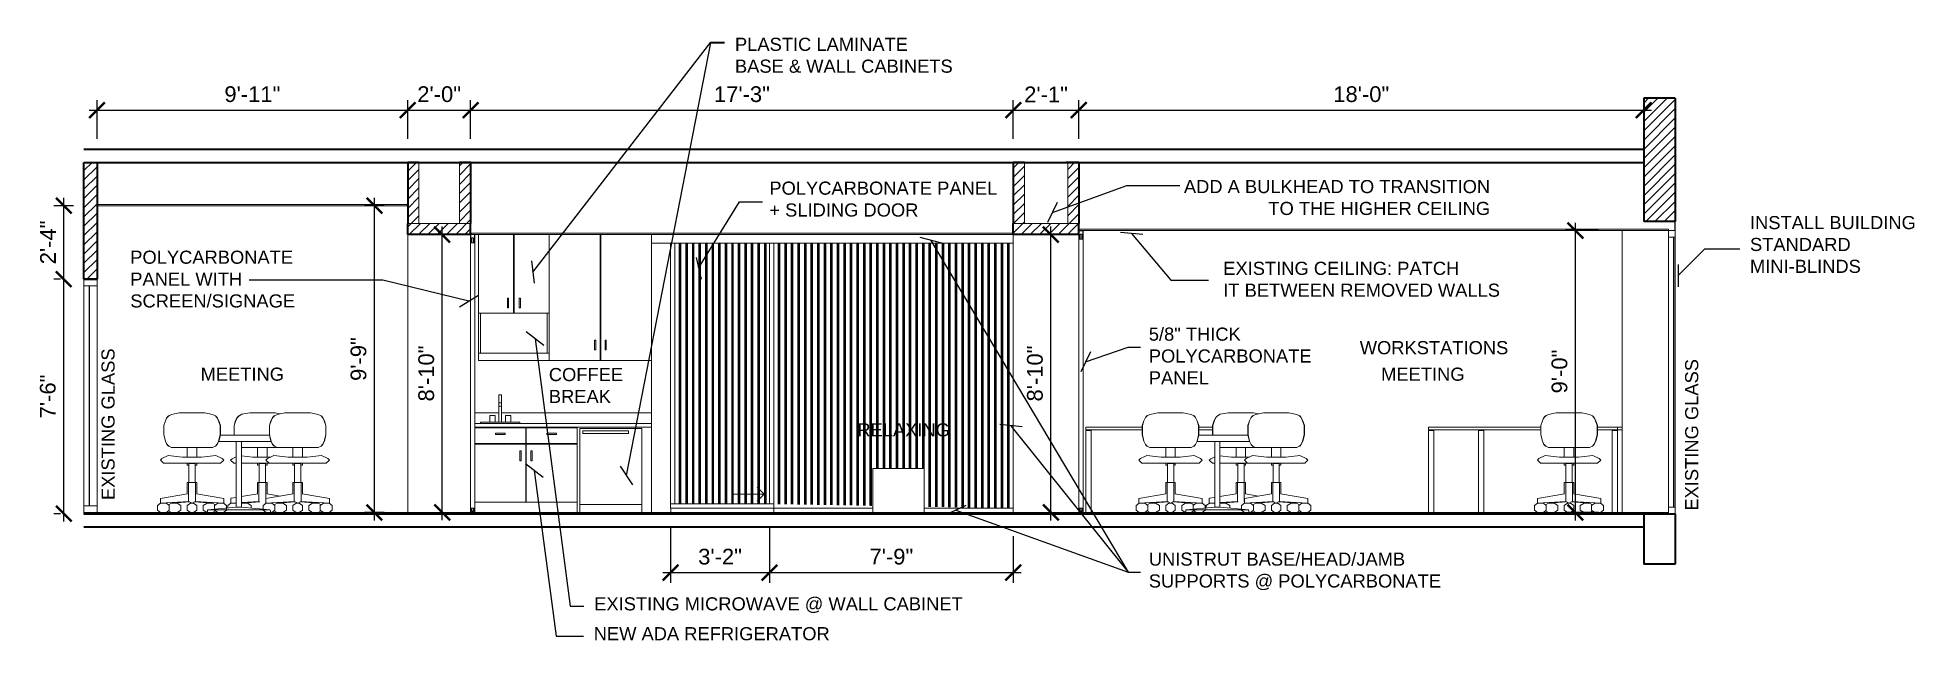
# Model space of a CAD drawing. Extents: x 65572 to 67208, y 30718 to 33598.
# Drawn here: x 65898 to 66614, y 33368 to 33598 of the extents above; entities that cross this region are included whole.
import ezdxf

# ---------------------------------------------------------------- set-up
doc = ezdxf.new("R2010")
doc.units = 0
doc.header["$LTSCALE"] = 0.5
doc.header["$MEASUREMENT"] = 0
doc.layers.get('0').update_dxf_attribs({"linetype": 'CONTINUOUS'})
doc.layers.get('DEFPOINTS').update_dxf_attribs({"linetype": 'CONTINUOUS', "lineweight": 5})
doc.layers.add('_KTI_CONTROL', color=7, linetype='CONTINUOUS')
for name, color, linetype, lineweight in [('Annotations', 40, 'CONTINUOUS', 5), ('Framing', 142, 'CONTINUOUS', 13), ('Hatches', 8, 'CONTINUOUS', 5), ('Layout', 154, 'CONTINUOUS', 5), ('Structure', 7, 'CONTINUOUS', 40), ('Viewed', 150, 'CONTINUOUS', 9), ('Walls', 7, 'CONTINUOUS', 35)]:
    doc.layers.add(name, color=color, linetype=linetype, lineweight=lineweight)
doc.styles.get("Standard").update_dxf_attribs({"font": 'arial.ttf'})
doc.dimstyles.new('ARCH', dxfattribs={"dimscale": 96, "dimtxt": 0.0625, "dimasz": 0.0625, "dimexe": 0.04, "dimexo": 0.09375, "dimgap": 0.03125, "dimtad": 1, "dimdec": 0, "dimrnd": 0.0625, "dimzin": 3, "dimdsep": 46, "dimlunit": 4, "dimtxsty": 'Standard', "dimblk1": 'ARCHTICK', "dimblk2": 'ARCHTICK', "dimsah": 1, "dimcen": 0, "dimdle": 0.03125, "dimclrd": 256, "dimclre": 256, "dimclrt": 256, "dimazin": 0, "dimtfac": 1, "dimtdec": 0, "dimtmove": 2, "dimatfit": 3, "dimldrblk": 'OBLIQUE', "dimfxl": 0.3, "dimfxlon": 1, "dimfrac": 2, "dimarcsym": 0})
pattern_1 = [(45, (0, 794.1224), (-1.76776695, 1.76776695), [])]

msp = doc.modelspace()

# ---------------------------------------------------------------- texts
at = {"layer": 'Annotations', "char_height": 5}
for s, insert, width, attachment_point in [('{PLASTIC LAMINATE\\PBASE & WALL CABINETS}', (66164.46, 33597.6), 96.689, 1), ('ADD A BULKHEAD TO TRANSITION \\PTO THE HIGHER CEILING ', (66452.52, 33529.94), 160.7466, 9), ('{POLYCARBONATE PANEL\\P+ SLIDING DOOR}', (66177.57, 33542.75), 94.6981, 1), ('INSTALL BUILDING STANDARD MINI-BLINDS', (66551.64, 33529.61), 77.0159, 1), ('{POLYCARBONATE PANEL WITH\\PSCREEN/SIGNAGE}', (65933.79, 33516.41), 60.9989, 1), ('{EXISTING CEILING: PATCH \\PIT BETWEEN REMOVED WALLS }', (66350.73, 33512.17), 164.4049, 1), ('{5/8" THICK POLYCARBONATE PANEL }', (66322.32, 33487.08), 60.9989, 1), ('WORKSTATIONS', (66402.79, 33481.93), 60.9989, 1), ('\\pxqc;MEETING', (65946.03, 33471.82), 60.9989, 1), ('COFFEE\\PBREAK', (66093.46, 33471.66), 60.9989, 1), ('\\pxqc;MEETING', (66396.35, 33471.81), 60.9989, 1), ('RELAXING', (66211.13, 33450.58), 60.9989, 1), ('{UNISTRUT BASE/HEAD/JAMB SUPPORTS @ POLYCARBONATE}', (66322.32, 33401.29), 115.3953, 1), ('{EXISTING MICROWAVE @ WALL CABINET}', (66110.76, 33384.22), 180.2241, 1), ('{NEW ADA REFRIGERATOR}', (66110.58, 33372.84), 120.6123, 1)]:
    msp.add_mtext(s, dxfattribs=dict(at, insert=insert, width=width, attachment_point=attachment_point))
at = {"layer": 'Annotations', "char_height": 5, "width": 91.2202, "attachment_point": 1, "rotation": 90}
for s, insert in [('{EXISTING GLASS }', (65922.82, 33421.31)), ('{EXISTING GLASS}', (66526.9, 33417.26))]:
    msp.add_mtext(s, dxfattribs=dict(at, insert=insert))

# ---------------------------------------------------------------- blocks, each defined once
blk = doc.blocks.new('_ArchTick')
at = {"const_width": 0.15}
blk.add_lwpolyline([(-0.5, -0.5), (0.5, 0.5)], dxfattribs=at)
blk = doc.blocks.new('*D9')
at = {"layer": 'Annotations', "linetype": 'ByBlock', "lineweight": -2}
for p, q in [((66279.62, 33522.56), (66288.79, 33522.56)), ((66284.95, 33413.56), (66284.95, 33525.56)), ((66279.62, 33416.56), (66288.79, 33416.56))]:
    blk.add_line(p, q, dxfattribs=at)
at = {"layer": 'DEFPOINTS', "color": 0}
for p in [(66270.62, 33522.56), (66284.95, 33522.56), (66270.62, 33416.56)]:
    blk.add_point(p, dxfattribs=at)
at = {"layer": 'Annotations', "lineweight": -2, "xscale": 6, "yscale": 6, "zscale": 6}
for p, rotation in [((66284.95, 33522.56), 89.99999999708184), ((66284.95, 33416.56), 269.9999999970818)]:
    blk.add_blockref('_ArchTick', p, dxfattribs=dict(at, rotation=rotation))
at = {"layer": 'Annotations', "insert": (66278.89, 33469.56), "char_height": 6, "attachment_point": 5, "rotation": 90}
blk.add_mtext('8\'-10"', dxfattribs=at)
blk = doc.blocks.new('_Oblique')
at = {"lineweight": -2}
blk.add_line((-0.5, -0.5), (0.5, 0.5), dxfattribs=at)
blk = doc.blocks.new('*D24')
at = {"layer": 'Annotations', "linetype": 'ByBlock', "lineweight": -2}
for p, q in [((66052.77, 33413.58), (66052.77, 33525.56)), ((66060.62, 33522.56), (66056.61, 33522.56)), ((66048.62, 33416.58), (66056.61, 33416.58))]:
    blk.add_line(p, q, dxfattribs=at)
at = {"layer": 'DEFPOINTS', "color": 0}
for p in [(66051.62, 33522.56), (66052.77, 33522.56), (66039.62, 33416.58)]:
    blk.add_point(p, dxfattribs=at)
at = {"layer": 'Annotations', "lineweight": -2, "xscale": 6, "yscale": 6, "zscale": 6}
for p, rotation in [((66052.77, 33522.56), 89.99999999708135), ((66052.77, 33416.58), 269.9999999970813)]:
    blk.add_blockref('_ArchTick', p, dxfattribs=dict(at, rotation=rotation))
at = {"layer": 'Annotations', "insert": (66046.71, 33469.57), "char_height": 6, "attachment_point": 5, "rotation": 90}
blk.add_mtext('8\'-10"', dxfattribs=at)
blk = doc.blocks.new('12fstg01')
at = {"color": 0, "linetype": 'ByBlock'}
for p, q in [((-0.214, 0.735), (-0.201, 0.761)), ((-0.2, 0.761), (-0.213, 0.735)), ((-0.201, 0.761), (-0.189, 0.774)), ((-0.187, 0.774), (-0.2, 0.761)), ((-0.165, 0.786), (-0.189, 0.774)), ((-0.189, 0.774), (-0.187, 0.774)), ((-0.187, 0.774), (-0.165, 0.786)), ((-0.165, 0.786), (-0.102, 0.799)), ((-0.102, 0.799), (0.102, 0.799)), ((0.102, 0.799), (0.165, 0.786)), ((0.165, 0.786), (0.187, 0.774)), ((0.165, 0.786), (0.189, 0.774)), ((0.187, 0.774), (0.189, 0.774)), ((0.187, 0.774), (0.2, 0.761)), ((0.189, 0.774), (0.201, 0.761)), ((0.2, 0.761), (0.212, 0.735)), ((0.214, 0.735), (0.201, 0.761)), ((-0.227, 0.697), (-0.214, 0.735)), ((-0.227, 0.621), (-0.227, 0.697)), ((-0.227, 0.621), (-0.214, 0.57)), ((-0.213, 0.735), (-0.225, 0.697)), ((-0.225, 0.697), (-0.225, 0.621)), ((-0.225, 0.621), (-0.213, 0.57)), ((0.212, 0.735), (0.225, 0.697)), ((0.225, 0.621), (0.212, 0.57)), ((0.227, 0.697), (0.214, 0.735)), ((0.214, 0.57), (0.227, 0.621)), ((0.225, 0.697), (0.225, 0.621)), ((0.227, 0.621), (0.227, 0.697)), ((-0.241, 0.431), (-0.191, 0.456)), ((-0.201, 0.545), (-0.214, 0.57)), ((-0.213, 0.57), (-0.2, 0.545)), ((-0.201, 0.545), (-0.189, 0.532)), ((-0.2, 0.545), (-0.187, 0.532)), ((-0.191, 0.456), (-0.076, 0.443)), ((-0.189, 0.532), (-0.187, 0.532)), ((-0.187, 0.532), (-0.165, 0.52)), ((-0.165, 0.52), (0.165, 0.52)), ((-0.038, 0.443), (-0.038, 0.52)), ((0.038, 0.52), (0.038, 0.443)), ((0.076, 0.443), (0.19, 0.456)), ((0.165, 0.52), (0.187, 0.532)), ((0.2, 0.545), (0.187, 0.532)), ((0.187, 0.532), (0.189, 0.532)), ((0.189, 0.532), (0.201, 0.545)), ((0.19, 0.456), (0.241, 0.431)), ((0.212, 0.57), (0.2, 0.545)), ((0.201, 0.545), (0.214, 0.57)), ((-0.254, 0.418), (-0.241, 0.431)), ((-0.229, 0.395), (-0.254, 0.418)), ((0.229, 0.395), (-0.229, 0.395)), ((-0.076, 0.443), (0.076, 0.443)), ((-0.038, 0.38), (-0.038, 0.395)), ((-0.025, 0.38), (-0.038, 0.38)), ((-0.025, 0.24), (-0.025, 0.393)), ((-0.025, 0.393), (0.025, 0.393)), ((0.025, 0.393), (0.025, 0.24)), ((0.038, 0.38), (0.025, 0.38)), ((0.038, 0.395), (0.038, 0.38)), ((0.254, 0.418), (0.229, 0.395)), ((0.241, 0.431), (0.254, 0.418)), ((-0.038, 0.24), (0.038, 0.24)), ((-0.038, 0.149), (-0.038, 0.24)), ((-0.027, 0.089), (-0.027, 0.24)), ((0.027, 0.089), (0.027, 0.24)), ((0.038, 0.24), (0.038, 0.149)), ((-0.277, 0.056), (-0.253, 0.074)), ((-0.277, 0.018), (-0.277, 0.056)), ((-0.253, 0), (-0.277, 0.018)), ((-0.254, 0.113), (-0.037, 0.149)), ((-0.254, 0.075), (-0.254, 0.113)), ((-0.025, 0.087), (-0.254, 0.075)), ((-0.253, 0.074), (-0.206, 0.074)), ((-0.206, 0), (-0.253, 0)), ((-0.206, 0.074), (-0.182, 0.056)), ((-0.182, 0.018), (-0.206, 0)), ((-0.164, 0.074), (-0.188, 0.06)), ((-0.164, 0), (-0.188, 0.014)), ((-0.182, 0.056), (-0.182, 0.018)), ((-0.12, 0.074), (-0.164, 0.074)), ((-0.12, 0), (-0.164, 0)), ((-0.021, 0.086), (-0.157, 0.075)), ((-0.157, 0.075), (-0.157, 0.08)), ((-0.12, 0.074), (-0.089, 0.056)), ((-0.089, 0.018), (-0.12, 0)), ((-0.089, 0.018), (-0.089, 0.056)), ((-0.038, 0.056), (-0.013, 0.074)), ((-0.038, 0.056), (-0.038, 0.018)), ((-0.038, 0.018), (-0.013, 0)), ((0, 0.075), (-0.025, 0.087)), ((-0.013, 0.074), (0.013, 0.074)), ((-0.013, 0), (0.013, 0)), ((0.024, 0.087), (0, 0.075)), ((0.013, 0.074), (0.038, 0.056)), ((0.013, 0), (0.038, 0.018)), ((0.021, 0.086), (0.157, 0.075)), ((0.254, 0.075), (0.024, 0.087)), ((0.035, 0.149), (0.254, 0.113)), ((0.038, 0.056), (0.038, 0.018)), ((0.089, 0.056), (0.12, 0.074)), ((0.089, 0.018), (0.089, 0.056)), ((0.12, 0), (0.089, 0.018)), ((0.12, 0.074), (0.164, 0.074)), ((0.12, 0), (0.164, 0)), ((0.157, 0.075), (0.157, 0.08)), ((0.164, 0.074), (0.187, 0.06)), ((0.164, 0), (0.187, 0.013)), ((0.181, 0.056), (0.206, 0.074)), ((0.181, 0.018), (0.181, 0.056)), ((0.206, 0), (0.181, 0.018)), ((0.206, 0.074), (0.253, 0.074)), ((0.253, 0), (0.206, 0)), ((0.253, 0.074), (0.277, 0.056)), ((0.253, 0), (0.277, 0.018)), ((0.254, 0.113), (0.254, 0.075)), ((0.277, 0.018), (0.277, 0.056))]:
    blk.add_line(p, q, dxfattribs=at)
at = {"layer": '_KTI_CONTROL'}
blk.add_polyline3d([(0, 0, 0), (0, 0, 0)], dxfattribs=at)
blk.add_polyline3d([(0, 0, 0), (0, 0, 0)], dxfattribs=at)
blk = doc.blocks.new('*D76')
at = {"layer": 'Annotations', "linetype": 'ByBlock', "lineweight": -2}
for p, q in [((65908.42, 33413.08), (65908.42, 33508.56)), ((65907.12, 33505.56), (65904.58, 33505.56)), ((65907.12, 33416.08), (65904.58, 33416.08))]:
    blk.add_line(p, q, dxfattribs=at)
at = {"layer": 'DEFPOINTS', "color": 0}
for p in [(65908.42, 33505.56), (65916.12, 33505.56), (65916.12, 33416.08)]:
    blk.add_point(p, dxfattribs=at)
at = {"layer": 'Annotations', "lineweight": -2, "xscale": 6, "yscale": 6, "zscale": 6}
for p, rotation in [((65908.42, 33505.56), 90), ((65908.42, 33416.08), 270)]:
    blk.add_blockref('_ArchTick', p, dxfattribs=dict(at, rotation=rotation))
at = {"layer": 'Annotations', "insert": (65902.35, 33460.82), "char_height": 6, "attachment_point": 5, "rotation": 90}
blk.add_mtext('7\'-6"', dxfattribs=at)
blk = doc.blocks.new('*D77')
at = {"layer": 'Annotations', "linetype": 'ByBlock', "lineweight": -2}
for p, q in [((65921.12, 33559.06), (65921.12, 33573.83)), ((66039.62, 33559.06), (66039.62, 33573.83)), ((65918.12, 33569.99), (66042.62, 33569.99))]:
    blk.add_line(p, q, dxfattribs=at)
at = {"layer": 'DEFPOINTS', "color": 0}
for p in [(66039.62, 33569.99), (65921.12, 33550.06), (66039.62, 33550.06)]:
    blk.add_point(p, dxfattribs=at)
at = {"layer": 'Annotations', "lineweight": -2, "xscale": 6, "yscale": 6, "zscale": 6, "rotation": 180}
blk.add_blockref('_ArchTick', (65921.12, 33569.99), dxfattribs=at)
at = {"layer": 'Annotations', "lineweight": -2, "xscale": 6, "yscale": 6, "zscale": 6}
blk.add_blockref('_ArchTick', (66039.62, 33569.99), dxfattribs=at)
at = {"layer": 'Annotations', "insert": (65980.37, 33576.05), "char_height": 6, "attachment_point": 5}
blk.add_mtext('9\'-11"', dxfattribs=at)
blk = doc.blocks.new('*D78')
at = {"layer": 'Annotations', "linetype": 'ByBlock', "lineweight": -2}
for p, q in [((65908.42, 33502.56), (65908.42, 33536.56)), ((65912.12, 33533.56), (65904.58, 33533.56)), ((65907.12, 33505.56), (65904.58, 33505.56))]:
    blk.add_line(p, q, dxfattribs=at)
at = {"layer": 'DEFPOINTS', "color": 0}
for p in [(65908.42, 33533.56), (65921.12, 33533.56), (65916.12, 33505.56)]:
    blk.add_point(p, dxfattribs=at)
at = {"layer": 'Annotations', "lineweight": -2, "xscale": 6, "yscale": 6, "zscale": 6}
for p, rotation in [((65908.42, 33533.56), 90), ((65908.42, 33505.56), 270)]:
    blk.add_blockref('_ArchTick', p, dxfattribs=dict(at, rotation=rotation))
at = {"layer": 'Annotations', "insert": (65902.4, 33519.56), "char_height": 6, "attachment_point": 5, "rotation": 90}
blk.add_mtext('2\'-4"', dxfattribs=at)
blk = doc.blocks.new('*D80')
at = {"layer": 'Annotations', "linetype": 'ByBlock', "lineweight": -2}
for p, q in [((66039.62, 33559.06), (66039.62, 33573.83)), ((66063.62, 33559.06), (66063.62, 33573.83)), ((66036.62, 33569.99), (66066.62, 33569.99))]:
    blk.add_line(p, q, dxfattribs=at)
at = {"layer": 'DEFPOINTS', "color": 0}
for p in [(66063.62, 33569.99), (66039.62, 33550.06), (66063.62, 33550.06)]:
    blk.add_point(p, dxfattribs=at)
at = {"layer": 'Annotations', "lineweight": -2, "xscale": 6, "yscale": 6, "zscale": 6, "rotation": 180}
blk.add_blockref('_ArchTick', (66039.62, 33569.99), dxfattribs=at)
at = {"layer": 'Annotations', "lineweight": -2, "xscale": 6, "yscale": 6, "zscale": 6}
blk.add_blockref('_ArchTick', (66063.62, 33569.99), dxfattribs=at)
at = {"layer": 'Annotations', "insert": (66051.62, 33576.05), "char_height": 6, "attachment_point": 5}
blk.add_mtext('2\'-0"', dxfattribs=at)
blk = doc.blocks.new('*D81')
at = {"layer": 'Annotations', "linetype": 'ByBlock', "lineweight": -2}
for p, q in [((66063.62, 33559.06), (66063.62, 33573.83)), ((66270.62, 33559.06), (66270.62, 33573.83)), ((66060.62, 33569.99), (66273.62, 33569.99))]:
    blk.add_line(p, q, dxfattribs=at)
at = {"layer": 'DEFPOINTS', "color": 0}
for p in [(66270.62, 33569.99), (66063.62, 33550.06), (66270.62, 33550.06)]:
    blk.add_point(p, dxfattribs=at)
at = {"layer": 'Annotations', "lineweight": -2, "xscale": 6, "yscale": 6, "zscale": 6, "rotation": 180}
blk.add_blockref('_ArchTick', (66063.62, 33569.99), dxfattribs=at)
at = {"layer": 'Annotations', "lineweight": -2, "xscale": 6, "yscale": 6, "zscale": 6}
blk.add_blockref('_ArchTick', (66270.62, 33569.99), dxfattribs=at)
at = {"layer": 'Annotations', "insert": (66167.12, 33576.05), "char_height": 6, "attachment_point": 5}
blk.add_mtext('17\'-3"', dxfattribs=at)
blk = doc.blocks.new('*D82')
at = {"layer": 'Annotations', "linetype": 'ByBlock', "lineweight": -2}
for p, q in [((66270.62, 33559.06), (66270.62, 33573.83)), ((66295.62, 33559.06), (66295.62, 33573.83)), ((66267.62, 33569.99), (66298.62, 33569.99))]:
    blk.add_line(p, q, dxfattribs=at)
at = {"layer": 'DEFPOINTS', "color": 0}
for p in [(66295.62, 33569.99), (66270.62, 33550.06), (66295.62, 33550.06)]:
    blk.add_point(p, dxfattribs=at)
at = {"layer": 'Annotations', "lineweight": -2, "xscale": 6, "yscale": 6, "zscale": 6, "rotation": 180}
blk.add_blockref('_ArchTick', (66270.62, 33569.99), dxfattribs=at)
at = {"layer": 'Annotations', "lineweight": -2, "xscale": 6, "yscale": 6, "zscale": 6}
blk.add_blockref('_ArchTick', (66295.62, 33569.99), dxfattribs=at)
at = {"layer": 'Annotations', "insert": (66283.12, 33576), "char_height": 6, "attachment_point": 5}
blk.add_mtext('2\'-1"', dxfattribs=at)
blk = doc.blocks.new('*D83')
at = {"layer": 'Annotations', "linetype": 'ByBlock', "lineweight": -2}
for p, q in [((66295.62, 33559.06), (66295.62, 33573.83)), ((66511.12, 33564.06), (66511.12, 33573.83)), ((66292.62, 33569.99), (66514.12, 33569.99))]:
    blk.add_line(p, q, dxfattribs=at)
at = {"layer": 'DEFPOINTS', "color": 0}
for p in [(66511.12, 33569.99), (66511.12, 33555.06), (66295.62, 33550.06)]:
    blk.add_point(p, dxfattribs=at)
at = {"layer": 'Annotations', "lineweight": -2, "xscale": 6, "yscale": 6, "zscale": 6, "rotation": 180}
blk.add_blockref('_ArchTick', (66295.62, 33569.99), dxfattribs=at)
at = {"layer": 'Annotations', "lineweight": -2, "xscale": 6, "yscale": 6, "zscale": 6}
blk.add_blockref('_ArchTick', (66511.12, 33569.99), dxfattribs=at)
at = {"layer": 'Annotations', "insert": (66403.37, 33576.05), "char_height": 6, "attachment_point": 5}
blk.add_mtext('18\'-0"', dxfattribs=at)
blk = doc.blocks.new('*D84')
at = {"layer": 'Annotations', "linetype": 'ByBlock', "lineweight": -2}
for p, q in [((66139.89, 33410.83), (66139.89, 33389.79)), ((66177.64, 33410.83), (66177.64, 33389.79)), ((66136.89, 33393.63), (66180.64, 33393.63))]:
    blk.add_line(p, q, dxfattribs=at)
at = {"layer": 'DEFPOINTS', "color": 0}
for p in [(66139.89, 33419.83), (66177.64, 33419.83), (66177.64, 33393.63)]:
    blk.add_point(p, dxfattribs=at)
at = {"layer": 'Annotations', "lineweight": -2, "xscale": 6, "yscale": 6, "zscale": 6, "rotation": 180}
blk.add_blockref('_ArchTick', (66139.89, 33393.63), dxfattribs=at)
at = {"layer": 'Annotations', "lineweight": -2, "xscale": 6, "yscale": 6, "zscale": 6}
blk.add_blockref('_ArchTick', (66177.64, 33393.63), dxfattribs=at)
at = {"layer": 'Annotations', "insert": (66158.77, 33399.69), "char_height": 6, "attachment_point": 5}
blk.add_mtext('3\'-2"', dxfattribs=at)
blk = doc.blocks.new('*D85')
at = {"layer": 'Annotations', "linetype": 'ByBlock', "lineweight": -2}
for p, q in [((66177.64, 33410.83), (66177.64, 33389.79)), ((66270.62, 33407.56), (66270.62, 33389.79)), ((66174.64, 33393.63), (66273.62, 33393.63))]:
    blk.add_line(p, q, dxfattribs=at)
at = {"layer": 'DEFPOINTS', "color": 0}
for p in [(66177.64, 33419.83), (66270.62, 33416.56), (66270.62, 33393.63)]:
    blk.add_point(p, dxfattribs=at)
at = {"layer": 'Annotations', "lineweight": -2, "xscale": 6, "yscale": 6, "zscale": 6, "rotation": 180}
blk.add_blockref('_ArchTick', (66177.64, 33393.63), dxfattribs=at)
at = {"layer": 'Annotations', "lineweight": -2, "xscale": 6, "yscale": 6, "zscale": 6}
blk.add_blockref('_ArchTick', (66270.62, 33393.63), dxfattribs=at)
at = {"layer": 'Annotations', "insert": (66224.13, 33399.69), "char_height": 6, "attachment_point": 5}
blk.add_mtext('7\'-9"', dxfattribs=at)
blk = doc.blocks.new('*D87')
at = {"layer": 'Annotations', "linetype": 'ByBlock', "lineweight": -2}
for p, q in [((66026.93, 33413.57), (66026.93, 33536.56)), ((66030.62, 33533.56), (66023.09, 33533.56)), ((66030.62, 33416.57), (66023.09, 33416.57))]:
    blk.add_line(p, q, dxfattribs=at)
at = {"layer": 'DEFPOINTS', "color": 0}
for p in [(66026.93, 33533.56), (66039.62, 33533.56), (66039.62, 33416.57)]:
    blk.add_point(p, dxfattribs=at)
at = {"layer": 'Annotations', "lineweight": -2, "xscale": 6, "yscale": 6, "zscale": 6}
for p, rotation in [((66026.93, 33533.56), 90), ((66026.93, 33416.57), 270)]:
    blk.add_blockref('_ArchTick', p, dxfattribs=dict(at, rotation=rotation))
at = {"layer": 'Annotations', "insert": (66020.87, 33475.07), "char_height": 6, "attachment_point": 5, "rotation": 90}
blk.add_mtext('9\'-9"', dxfattribs=at)
blk = doc.blocks.new('*D89')
at = {"layer": 'Annotations', "linetype": 'ByBlock', "lineweight": -2}
for p, q in [((66493.87, 33524.06), (66481.22, 33524.06)), ((66485.06, 33413.57), (66485.06, 33527.06)), ((66493.87, 33416.57), (66481.22, 33416.57))]:
    blk.add_line(p, q, dxfattribs=at)
at = {"layer": 'DEFPOINTS', "color": 0}
for p in [(66485.06, 33524.06), (66502.87, 33524.06), (66502.87, 33416.57)]:
    blk.add_point(p, dxfattribs=at)
at = {"layer": 'Annotations', "lineweight": -2, "xscale": 6, "yscale": 6, "zscale": 6}
for p, rotation in [((66485.06, 33524.06), 90), ((66485.06, 33416.57), 270)]:
    blk.add_blockref('_ArchTick', p, dxfattribs=dict(at, rotation=rotation))
at = {"layer": 'Annotations', "insert": (66479, 33470.32), "char_height": 6, "attachment_point": 5, "rotation": 90}
blk.add_mtext('9\'-0"', dxfattribs=at)

# ---------------------------------------------------------------- dimensions: what is measured, and where the dimension line sits
at = {"layer": 'Annotations', "linetype": 'ByBlock'}
for base, p1, p2, picture, middle in [((66039.6216, 33569.986), (65921.121, 33550.063), (66039.6216, 33550.063), '*D77', (65980.3713, 33576.049)), ((66063.62, 33569.99), (66039.62, 33550.06), (66063.62, 33550.06), '*D80', (66051.62, 33576.05)), ((66270.62, 33569.99), (66063.62, 33550.06), (66270.62, 33550.06), '*D81', (66167.12, 33576.05)), ((66295.62, 33569.99), (66270.62, 33550.06), (66295.62, 33550.06), '*D82', (66283.12, 33576)), ((66511.1239, 33569.986), (66295.6229, 33550.063), (66511.1239, 33555.063), '*D83', (66403.3734, 33576.049)), ((66177.64, 33393.63), (66139.89, 33419.83), (66177.64, 33419.83), '*D84', (66158.77, 33399.69)), ((66270.62, 33393.63), (66177.64, 33419.83), (66270.62, 33416.56), '*D85', (66224.13, 33399.69))]:
    dim = msp.add_linear_dim(base=base, p1=p1, p2=p2, dimstyle='ARCH', dxfattribs=at)
    dim.commit()
    dim.dimension.update_dxf_attribs({"geometry": picture, "text_midpoint": middle})
for base, p1, p2, picture, middle in [((65908.42, 33533.56), (65916.12, 33505.56), (65921.12, 33533.56), '*D78', (65902.4, 33519.56)), ((66026.93, 33533.56), (66039.62, 33416.57), (66039.62, 33533.56), '*D87', (66020.87, 33475.07)), ((66052.77, 33522.56), (66039.62, 33416.58), (66051.62, 33522.56), '*D24', (66046.71, 33469.57)), ((66284.95, 33522.56), (66270.62, 33416.56), (66270.62, 33522.56), '*D9', (66278.89, 33469.56)), ((66485.06, 33524.06), (66502.87, 33416.57), (66502.87, 33524.06), '*D89', (66479, 33470.32)), ((65908.42, 33505.56), (65916.12, 33416.08), (65916.12, 33505.56), '*D76', (65902.35, 33460.82))]:
    dim = msp.add_linear_dim(base=base, p1=p1, p2=p2, angle=90, dimstyle='ARCH', dxfattribs=at)
    dim.commit()
    dim.dimension.update_dxf_attribs({"geometry": picture, "text_midpoint": middle})

# ---------------------------------------------------------------- hatches: boundary and pattern name
at = {"layer": 'Hatches', "linetype": 'ByBlock'}
h = msp.add_hatch(dxfattribs=at)
h.set_pattern_fill('ANSI31', color=256, scale=20, style=0)
h.set_pattern_definition(pattern_1)
h.paths.add_polyline_path([(66523.12, 33574.56), (66511.12, 33574.56), (66511.12, 33527.49), (66523.12, 33527.49)])
at = {"layer": 'Hatches'}
h = msp.add_hatch(dxfattribs=at)
h.set_pattern_fill('ANSI31', color=256, scale=20, style=0)
h.set_pattern_definition(pattern_1)
h.paths.add_polyline_path([(65921.12, 33550.06), (65916.12, 33550.06), (65916.12, 33505.56), (65921.12, 33505.56)])
at = {"layer": 'Hatches', "linetype": 'ByBlock'}
h = msp.add_hatch(dxfattribs=at)
h.set_pattern_fill('ANSI31', color=256, scale=20, style=0)
h.set_pattern_definition(pattern_1)
h.paths.add_polyline_path([(66043.87, 33550.06), (66039.62, 33550.06), (66039.62, 33534.06), (66039.62, 33534.06), (66039.62, 33533.56), (66039.62, 33526.81), (66043.87, 33526.81)])
h.paths.add_polyline_path([(66063.62, 33526.81), (66039.62, 33526.81), (66039.62, 33522.56), (66063.62, 33522.56)])
h.paths.add_polyline_path([(66063.62, 33550.06), (66059.37, 33550.06), (66059.37, 33526.81), (66063.62, 33526.81)])
h = msp.add_hatch(dxfattribs=at)
h.set_pattern_fill('ANSI31', color=256, scale=20, style=0)
h.set_pattern_definition(pattern_1)
h.paths.add_polyline_path([(66274.87, 33550.06), (66270.62, 33550.06), (66270.62, 33526.81), (66274.87, 33526.81)])
h.paths.add_polyline_path([(66295.62, 33550.06), (66291.37, 33550.06), (66291.37, 33526.81), (66295.62, 33526.81)])
h.paths.add_polyline_path([(66295.62, 33526.81), (66291.37, 33526.81), (66270.62, 33526.81), (66270.62, 33522.56), (66295.62, 33522.56)])
at = {"layer": 'Hatches', "linetype": 'ByBlock', "true_color": 0xc9c9c9}
h = msp.add_hatch(dxfattribs=at)
h.set_pattern_fill('PLAST', color=9, scale=10, style=0)
h.set_pattern_definition([(90, (65793.8217, 32663.2632), (-2.5, 2e-16), []), (90, (65793.5092, 32663.2632), (-2.5, 2e-16), []), (90, (65793.1967, 32663.2632), (-2.5, 2e-16), [])])
h.paths.add_polyline_path([(66141.52, 33519.31), (66141.52, 33419.83), (66177.64, 33419.83), (66177.64, 33519.31)])
h = msp.add_hatch(dxfattribs=at)
h.set_pattern_fill('PLAST', color=9, scale=10, style=0)
h.set_pattern_definition([(90, (65831.572, 32663.2632), (-2.5, 2e-16), []), (90, (65831.2594, 32663.2632), (-2.5, 2e-16), []), (90, (65830.947, 32663.2632), (-2.5, 2e-16), [])])
h.paths.add_polyline_path([(66216.99, 33419.15), (66216.99, 33433.4), (66236.68, 33433.4), (66236.68, 33418.79), (66269, 33418.21), (66269, 33519.31), (66179.27, 33519.31), (66179.27, 33419.83)])

# ---------------------------------------------------------------- linework, layer by layer
at = {"color": 0}
for p, q in [((66270.62, 33523.06), (66270.62, 33550.06)), ((65921.12, 33534.06), (65921.12, 33533.56)), ((66113, 33521.81), (66113.25, 33521.81)), ((66270.62, 33522.56), (66270.62, 33523.06))]:
    msp.add_line(p, q, dxfattribs=at)
at = {"linetype": 'ByBlock'}
msp.add_line((66523.12, 33524.06), (66523.12, 33527.49), dxfattribs=at)
at = {"layer": '_KTI_CONTROL'}
msp.add_polyline3d([(65984.18, 33416.58, 0), (65984.18, 33416.58, 0)], dxfattribs=at)
msp.add_polyline3d([(65984.18, 33416.58, 0), (65984.18, 33416.58, 0)], dxfattribs=at)
at = {"layer": 'Framing'}
for p, q in [((66043.87, 33526.81), (66043.87, 33550.06)), ((66043.87, 33550.06), (66043.87, 33526.81)), ((66059.37, 33550.06), (66059.37, 33526.81)), ((66059.37, 33550.06), (66059.37, 33526.81)), ((66274.87, 33550.06), (66274.87, 33526.81)), ((66291.37, 33550.06), (66291.37, 33526.81)), ((66039.62, 33534.06), (65921.12, 33534.06)), ((66039.62, 33533.56), (65921.12, 33533.56)), ((66043.87, 33526.81), (66039.62, 33526.81)), ((66063.62, 33526.81), (66039.62, 33526.81)), ((66063.62, 33526.81), (66059.37, 33526.81)), ((66270.62, 33523.06), (66063.62, 33523.06)), ((66270.62, 33522.56), (66063.62, 33522.56)), ((66063.73, 33519.52), (66063.73, 33522.56)), ((66065.14, 33522.56), (66065.14, 33519.52)), ((66065.25, 33519.42), (66065.25, 33522.56)), ((66270.62, 33522.56), (66132.62, 33522.56)), ((66270.62, 33522.56), (66132.62, 33522.56)), ((66274.87, 33526.81), (66270.62, 33526.81)), ((66295.62, 33526.81), (66270.62, 33526.81)), ((66295.62, 33526.81), (66291.37, 33526.81)), ((66295.62, 33524.56), (66295.62, 33524.06)), ((66520.62, 33524.56), (66295.62, 33524.56)), ((66520.62, 33524.06), (66295.62, 33524.06)), ((66295.73, 33520.92), (66295.73, 33523.96)), ((66295.73, 33523.96), (66297.14, 33523.96)), ((66296.12, 33522.68), (66296.75, 33522.68)), ((66296.12, 33522.68), (66296.75, 33522.68)), ((66296.12, 33520.81), (66296.12, 33522.68)), ((66296.12, 33522.68), (66296.75, 33522.68)), ((66296.75, 33520.81), (66296.75, 33522.68)), ((66296.75, 33520.81), (66296.75, 33522.68)), ((66296.75, 33520.81), (66296.75, 33522.68)), ((66297.14, 33523.96), (66297.14, 33520.92)), ((66297.25, 33520.81), (66297.25, 33524.06)), ((66520.62, 33524.06), (66520.62, 33524.56)), ((66523.12, 33524.06), (66520.62, 33524.06)), ((66520.62, 33524.06), (66520.62, 33521.56)), ((66523.12, 33524.06), (66523.12, 33521.56)), ((66063.62, 33519.42), (66065.25, 33519.42)), ((66063.62, 33519.42), (66064, 33519.42)), ((66063.89, 33519.52), (66063.73, 33519.52)), ((66063.73, 33519.42), (66063.89, 33519.42)), ((66064, 33519.7), (66063.89, 33519.7)), ((66063.89, 33519.7), (66063.89, 33519.52)), ((66063.89, 33519.42), (66064, 33519.42)), ((66064, 33519.42), (66064, 33519.7)), ((66064.12, 33519.42), (66064.12, 33521.36)), ((66064.12, 33521.36), (66064.75, 33521.36)), ((66064.75, 33519.42), (66064.75, 33521.36)), ((66064.98, 33519.7), (66064.87, 33519.7)), ((66064.87, 33519.7), (66064.87, 33519.42)), ((66064.87, 33519.42), (66064.98, 33519.42)), ((66064.87, 33519.42), (66065.25, 33519.42)), ((66064.98, 33519.52), (66064.98, 33519.7)), ((66065.14, 33519.52), (66064.98, 33519.52)), ((66064.98, 33519.42), (66065.14, 33519.42)), ((66295.62, 33520.81), (66296, 33520.81)), ((66295.89, 33520.92), (66295.73, 33520.92)), ((66296, 33521.09), (66295.89, 33521.09)), ((66295.89, 33521.09), (66295.89, 33520.92)), ((66296, 33520.81), (66296, 33521.09)), ((66296, 33520.81), (66296.12, 33520.81)), ((66296, 33520.81), (66296.12, 33520.81)), ((66296, 33520.81), (66296.87, 33520.81)), ((66296.75, 33520.81), (66296.87, 33520.81)), ((66296.75, 33520.81), (66296.87, 33520.81)), ((66296.98, 33521.09), (66296.87, 33521.09)), ((66296.87, 33521.09), (66296.87, 33520.81)), ((66296.87, 33520.81), (66297.25, 33520.81)), ((66296.98, 33520.92), (66296.98, 33521.09)), ((66297.14, 33520.92), (66296.98, 33520.92)), ((66523.12, 33521.56), (66520.62, 33521.56)), ((66522.62, 33521.56), (66522.51, 33521.56)), ((66522.51, 33521.56), (66522.51, 33418.58)), ((66522.62, 33521.56), (66522.62, 33418.58)), ((65916.12, 33503.06), (65916.12, 33505.56)), ((65921.12, 33503.06), (65916.12, 33503.06)), ((65918.24, 33503.06), (65918.12, 33503.06)), ((65918.12, 33419.06), (65918.12, 33503.06)), ((65918.24, 33419.06), (65918.24, 33503.06)), ((65921.12, 33503.06), (65921.12, 33505.56)), ((65916.12, 33416.58), (65916.12, 33419.06)), ((65916.12, 33419.06), (65918.12, 33419.06)), ((65916.12, 33419.06), (65921.12, 33419.06)), ((65916.12, 33416.08), (65916.12, 33416.58)), ((65916.12, 33416.58), (66520.62, 33416.58)), ((65916.12, 33416.58), (65921.12, 33416.58)), ((65918.12, 33419.06), (65918.24, 33419.06)), ((65918.24, 33419.06), (65921.12, 33419.06)), ((65921.12, 33416.58), (65921.12, 33419.06)), ((66064, 33418.21), (66063.62, 33418.21)), ((66063.62, 33418.21), (66065.25, 33418.21)), ((66063.62, 33416.58), (66063.62, 33418.21)), ((66063.62, 33416.58), (66063.7, 33416.58)), ((66063.62, 33416.58), (66065.25, 33416.58)), ((66063.73, 33416.69), (66063.73, 33418.1)), ((66063.73, 33418.1), (66063.89, 33418.1)), ((66065.14, 33416.69), (66063.73, 33416.69)), ((66063.89, 33418.1), (66063.89, 33417.92)), ((66063.89, 33417.92), (66064, 33417.92)), ((66064, 33417.92), (66064, 33418.21)), ((66064, 33418.21), (66064.12, 33418.21)), ((66064.12, 33417.08), (66064.12, 33418.21)), ((66064.12, 33417.08), (66064.75, 33417.08)), ((66064.75, 33418.21), (66064.87, 33418.21)), ((66064.75, 33417.08), (66064.75, 33418.21)), ((66065.25, 33418.21), (66064.87, 33418.21)), ((66064.87, 33418.21), (66064.87, 33417.92)), ((66064.87, 33417.92), (66064.98, 33417.92)), ((66064.98, 33417.92), (66064.98, 33418.1)), ((66064.98, 33418.1), (66065.14, 33418.1)), ((66065.14, 33418.1), (66065.14, 33416.69)), ((66065.25, 33416.58), (66065.25, 33418.21)), ((66296, 33418.21), (66295.62, 33418.21)), ((66295.62, 33418.21), (66296, 33418.21)), ((66295.62, 33418.21), (66297.25, 33418.21)), ((66295.62, 33416.58), (66297.25, 33416.58)), ((66295.73, 33416.69), (66295.73, 33418.1)), ((66295.73, 33418.1), (66295.89, 33418.1)), ((66297.14, 33416.69), (66295.73, 33416.69)), ((66295.89, 33418.1), (66295.89, 33417.92)), ((66295.89, 33417.92), (66296, 33417.92)), ((66296, 33417.92), (66296, 33418.21)), ((66296, 33418.21), (66296.12, 33418.21)), ((66296.12, 33417.08), (66296.12, 33418.21)), ((66296.12, 33417.08), (66296.75, 33417.08)), ((66296.75, 33418.21), (66296.87, 33418.21)), ((66296.75, 33417.08), (66296.75, 33418.21)), ((66296.75, 33417.08), (66296.75, 33418.21)), ((66296.75, 33417.08), (66296.75, 33418.21)), ((66297.25, 33418.21), (66296.87, 33418.21)), ((66296.87, 33418.21), (66296.87, 33417.92)), ((66296.87, 33418.21), (66297.25, 33418.21)), ((66296.87, 33417.92), (66296.98, 33417.92)), ((66296.98, 33417.92), (66296.98, 33418.1)), ((66296.98, 33418.1), (66297.14, 33418.1)), ((66297.14, 33418.1), (66297.14, 33416.69)), ((66297.25, 33416.58), (66297.25, 33418.21)), ((66520.62, 33418.58), (66520.62, 33416.08)), ((66520.62, 33418.58), (66523.12, 33418.58)), ((66520.62, 33416.58), (66520.62, 33416.08)), ((66522.51, 33418.58), (66522.62, 33418.58)), ((66523.12, 33418.58), (66523.12, 33416.08))]:
    msp.add_line(p, q, dxfattribs=at)
at = {"layer": 'Layout', "linetype": 'ByBlock'}
for p, q in [((65973.38, 33449.77), (65973.99, 33451.58)), ((65974.06, 33451.58), (65973.46, 33449.77)), ((65973.99, 33451.58), (65974.59, 33452.79)), ((65974.67, 33452.79), (65974.06, 33451.58)), ((65974.59, 33452.79), (65975.19, 33453.39)), ((65975.27, 33453.39), (65974.67, 33452.79)), ((65976.32, 33454), (65975.19, 33453.39)), ((65975.19, 33453.39), (65975.27, 33453.39)), ((65975.27, 33453.39), (65976.32, 33454)), ((65976.32, 33454), (65979.34, 33454.6)), ((65979.34, 33454.6), (65989.01, 33454.6)), ((65989.01, 33454.6), (65990.91, 33454.22)), ((66346.65, 33449.77), (66347.25, 33451.58)), ((66347.32, 33451.58), (66346.72, 33449.77)), ((66347.25, 33451.58), (66347.86, 33452.79)), ((66347.93, 33452.79), (66347.32, 33451.58)), ((66347.86, 33452.79), (66348.46, 33453.39)), ((66348.54, 33453.39), (66347.93, 33452.79)), ((66349.58, 33454), (66348.46, 33453.39)), ((66348.46, 33453.39), (66348.54, 33453.39)), ((66348.54, 33453.39), (66349.58, 33454)), ((66349.58, 33454), (66352.61, 33454.6)), ((66352.61, 33454.6), (66362.27, 33454.6)), ((66362.27, 33454.6), (66364.18, 33454.22)), ((65973.38, 33446.14), (65973.38, 33449.77)), ((65973.38, 33446.14), (65973.39, 33446.09)), ((65973.46, 33449.77), (65973.46, 33446.14)), ((65973.46, 33446.14), (65973.47, 33446.09)), ((65974.2, 33418.56), (65974.2, 33443.59)), ((65976.2, 33418.56), (65976.2, 33443.59)), ((66298.33, 33448.06), (66298.33, 33449.06)), ((66298.33, 33449.06), (66319.9, 33449.06)), ((66298.33, 33448.06), (66319.9, 33448.06)), ((66298.33, 33447.86), (66300.33, 33447.86)), ((66298.33, 33416.58), (66298.33, 33447.86)), ((66298.35, 33449.06), (66319.9, 33449.06)), ((66298.35, 33447.86), (66300.35, 33447.86)), ((66300.33, 33416.58), (66300.33, 33447.86)), ((66300.33, 33416.58), (66300.33, 33445.86)), ((66300.35, 33416.58), (66300.35, 33447.86)), ((66300.35, 33416.58), (66300.35, 33445.86)), ((66341.33, 33449.06), (66346.72, 33449.06)), ((66341.33, 33449.06), (66346.72, 33449.06)), ((66341.33, 33448.06), (66346.72, 33448.06)), ((66346.65, 33446.14), (66346.65, 33449.77)), ((66346.65, 33446.14), (66346.66, 33446.09)), ((66346.72, 33449.77), (66346.72, 33446.14)), ((66346.72, 33446.14), (66346.74, 33446.09)), ((66347.46, 33418.56), (66347.46, 33443.59)), ((66349.46, 33418.56), (66349.46, 33443.59)), ((66429.06, 33449.06), (66471.9, 33449.06)), ((66429.06, 33448.06), (66429.06, 33449.06)), ((66429.06, 33449.06), (66471.9, 33449.06)), ((66429.06, 33448.06), (66471.9, 33448.06)), ((66429.06, 33447.86), (66431.06, 33447.86)), ((66429.06, 33447.86), (66431.06, 33447.86)), ((66429.06, 33416.58), (66429.06, 33447.86)), ((66431.06, 33416.58), (66431.06, 33447.86)), ((66431.06, 33416.58), (66431.06, 33447.86)), ((66431.06, 33416.58), (66431.06, 33445.86)), ((66431.06, 33416.58), (66431.06, 33445.86)), ((66448.11, 33449.06), (66471.9, 33449.06)), ((66448.11, 33449.06), (66471.9, 33449.06)), ((66448.11, 33447.86), (66450.11, 33447.86)), ((66448.11, 33416.58), (66448.11, 33447.86)), ((66448.11, 33447.86), (66450.11, 33447.86)), ((66450.11, 33416.58), (66450.11, 33447.86)), ((66450.11, 33416.58), (66450.11, 33447.86)), ((66450.11, 33416.58), (66450.11, 33445.86)), ((66450.11, 33416.58), (66450.11, 33445.86)), ((66493.33, 33449.06), (66502.87, 33449.06)), ((66493.33, 33449.06), (66502.87, 33449.06)), ((66493.33, 33449.06), (66501.06, 33449.06)), ((66493.33, 33449.06), (66501.06, 33449.06)), ((66493.33, 33448.06), (66501.06, 33448.06)), ((66499.06, 33447.86), (66501.06, 33447.86)), ((66499.06, 33447.86), (66501.06, 33447.86)), ((66499.06, 33416.58), (66499.06, 33447.86)), ((66501.06, 33448.06), (66501.06, 33449.06)), ((66501.06, 33448.06), (66501.06, 33449.06)), ((66501.06, 33448.06), (66502.87, 33448.06)), ((66501.06, 33416.58), (66501.06, 33447.86)), ((66501.06, 33416.58), (66501.06, 33447.86)), ((66501.06, 33416.58), (66501.06, 33445.86)), ((66501.06, 33416.58), (66501.06, 33445.86)), ((65972.08, 33436.48), (65972.69, 33437.07)), ((65973.3, 33435.36), (65972.08, 33436.48)), ((65972.69, 33437.07), (65974.2, 33437.83)), ((65976.2, 33441.38), (65976.32, 33441.31)), ((65976.2, 33438.16), (65980.55, 33437.68)), ((65976.32, 33441.31), (65989.79, 33441.31)), ((65980.55, 33437.68), (65987.38, 33437.68)), ((65982.36, 33437.68), (65982.36, 33441.31)), ((65985.99, 33441.31), (65985.99, 33437.68)), ((66345.35, 33436.48), (66345.95, 33437.07)), ((66346.56, 33435.36), (66345.35, 33436.48)), ((66345.95, 33437.07), (66347.46, 33437.83)), ((66349.46, 33441.38), (66349.58, 33441.31)), ((66349.46, 33438.16), (66353.81, 33437.68)), ((66349.58, 33441.31), (66363.06, 33441.31)), ((66353.81, 33437.68), (66360.64, 33437.68)), ((66355.63, 33437.68), (66355.63, 33441.31)), ((66359.25, 33441.31), (66359.25, 33437.68)), ((65974.2, 33435.36), (65973.3, 33435.36)), ((65995.05, 33435.36), (65976.2, 33435.36)), ((65982.36, 33434.66), (65982.36, 33435.36)), ((65982.96, 33434.66), (65982.36, 33434.66)), ((65982.96, 33428.01), (65982.96, 33435.26)), ((65982.96, 33435.26), (65985.38, 33435.26)), ((65985.38, 33435.26), (65985.38, 33428.01)), ((65985.99, 33434.66), (65985.38, 33434.66)), ((65985.99, 33435.36), (65985.99, 33434.66)), ((66216.99, 33416.58), (66216.99, 33433.4)), ((66236.68, 33416.58), (66236.68, 33433.4)), ((66347.46, 33435.36), (66346.56, 33435.36)), ((66368.32, 33435.36), (66349.46, 33435.36)), ((66355.63, 33434.66), (66355.63, 33435.36)), ((66356.23, 33434.66), (66355.63, 33434.66)), ((66356.23, 33428.01), (66356.23, 33435.26)), ((66356.23, 33435.26), (66358.64, 33435.26)), ((66358.64, 33435.26), (66358.64, 33428.01)), ((66359.25, 33434.66), (66358.64, 33434.66)), ((66359.25, 33435.36), (66359.25, 33434.66)), ((65972.1, 33421.97), (65974.2, 33422.31)), ((65972.1, 33420.15), (65972.1, 33421.97)), ((65976.2, 33422.65), (65982.42, 33423.68)), ((65982.36, 33428.01), (65985.99, 33428.01)), ((65982.36, 33423.67), (65982.36, 33428.01)), ((65982.89, 33420.81), (65982.89, 33428.01)), ((65985.46, 33420.81), (65985.46, 33428.01)), ((65985.85, 33423.69), (65990.91, 33422.85)), ((65985.99, 33428.01), (65985.99, 33423.67)), ((66345.37, 33421.97), (66347.46, 33422.31)), ((66345.37, 33420.15), (66345.37, 33421.97)), ((66349.46, 33422.65), (66355.69, 33423.68)), ((66355.63, 33428.01), (66359.25, 33428.01)), ((66355.63, 33423.67), (66355.63, 33428.01)), ((66356.16, 33420.81), (66356.16, 33428.01)), ((66358.72, 33420.81), (66358.72, 33428.01)), ((66359.11, 33423.69), (66364.17, 33422.85)), ((66359.25, 33428.01), (66359.25, 33423.67)), ((65963.2, 33417.56), (65974.2, 33418.56)), ((65963.2, 33416.58), (65963.2, 33417.56)), ((65970.97, 33419.25), (65972.16, 33420.1)), ((65970.97, 33418.27), (65970.97, 33419.25)), ((65974.2, 33420.27), (65972.1, 33420.15)), ((65972.16, 33420.1), (65974.2, 33420.1)), ((65983, 33420.73), (65976.2, 33420.37)), ((65976.37, 33420.1), (65976.2, 33420)), ((65976.2, 33418.56), (65987.2, 33417.56)), ((65978.48, 33420.1), (65976.37, 33420.1)), ((65983.16, 33420.65), (65976.71, 33420.15)), ((65976.71, 33420.15), (65976.71, 33420.4)), ((65978.48, 33420.1), (65979.96, 33419.25)), ((65979.96, 33418.22), (65979.96, 33419.25)), ((65987.24, 33417.38), (65987.24, 33416.58)), ((66336.46, 33417.56), (66347.46, 33418.56)), ((66336.46, 33416.58), (66336.46, 33417.56)), ((66344.24, 33419.25), (66345.42, 33420.1)), ((66344.24, 33418.27), (66344.24, 33419.25)), ((66347.46, 33420.27), (66345.37, 33420.15)), ((66345.42, 33420.1), (66347.46, 33420.1)), ((66356.27, 33420.73), (66349.46, 33420.37)), ((66349.64, 33420.1), (66349.46, 33420)), ((66349.46, 33418.56), (66360.46, 33417.56)), ((66351.74, 33420.1), (66349.64, 33420.1)), ((66356.43, 33420.65), (66349.98, 33420.15)), ((66349.98, 33420.15), (66349.98, 33420.4)), ((66351.74, 33420.1), (66353.22, 33419.25)), ((66353.22, 33418.22), (66353.22, 33419.25)), ((66360.51, 33417.38), (66360.51, 33416.58))]:
    msp.add_line(p, q, dxfattribs=at)
for points in [[(65987.6, 33443.59), (65967.4, 33443.59)], [(65968.06, 33446.09), (65986.95, 33446.09)], [(66360.86, 33443.59), (66340.66, 33443.59)], [(66341.32, 33446.09), (66360.21, 33446.09)], [(66216.99, 33433.4), (66216.99, 33433.4), (66216.99, 33433.4), (66216.99, 33433.4), (66216.99, 33433.4), (66217, 33433.4), (66217, 33433.4), (66217, 33433.4), (66217, 33433.4), (66217, 33433.4), (66217, 33433.4), (66217, 33433.4), (66217, 33433.4), (66217, 33433.4), (66217, 33433.4), (66217, 33433.4), (66217, 33433.4), (66217, 33433.4), (66217, 33433.4), (66217.01, 33433.4), (66217.01, 33433.4), (66217.01, 33433.4), (66217.01, 33433.4), (66217.01, 33433.4), (66217.01, 33433.4), (66217.01, 33433.4), (66217.01, 33433.4), (66217.01, 33433.4), (66217.01, 33433.4), (66217.01, 33433.4), (66217.01, 33433.4), (66217.01, 33433.4), (66217.01, 33433.4), (66217.01, 33433.4), (66217.02, 33433.4), (66217.02, 33433.4), (66217.02, 33433.4), (66217.02, 33433.4), (66217.02, 33433.4), (66217.02, 33433.4), (66217.02, 33433.4), (66217.02, 33433.4), (66217.02, 33433.4), (66217.02, 33433.4), (66217.02, 33433.4), (66217.02, 33433.4), (66217.02, 33433.4), (66217.02, 33433.4), (66217.03, 33433.4), (66217.03, 33433.4), (66217.03, 33433.4), (66217.03, 33433.4), (66217.03, 33433.4), (66217.03, 33433.4), (66217.03, 33433.4), (66217.03, 33433.4), (66217.03, 33433.4), (66217.03, 33433.4), (66217.03, 33433.4), (66217.03, 33433.4), (66217.03, 33433.4), (66217.03, 33433.4), (66217.03, 33433.4), (66217.04, 33433.4), (66217.04, 33433.4), (66217.04, 33433.4), (66217.04, 33433.4), (66217.04, 33433.4), (66217.04, 33433.4), (66217.04, 33433.4), (66217.04, 33433.4), (66217.04, 33433.4), (66217.04, 33433.4), (66217.04, 33433.4), (66217.04, 33433.4), (66217.04, 33433.4), (66217.04, 33433.4), (66217.05, 33433.4), (66217.05, 33433.4), (66217.05, 33433.4), (66217.05, 33433.4), (66217.05, 33433.4), (66217.05, 33433.4), (66217.05, 33433.4), (66217.05, 33433.4), (66217.05, 33433.4), (66217.05, 33433.4), (66217.05, 33433.4), (66217.05, 33433.4), (66217.05, 33433.4), (66217.05, 33433.4), (66217.05, 33433.4), (66217.06, 33433.4), (66217.06, 33433.4), (66217.06, 33433.4), (66217.06, 33433.4), (66217.06, 33433.4), (66217.06, 33433.4), (66217.06, 33433.4), (66217.06, 33433.4), (66217.06, 33433.4), (66217.06, 33433.4), (66217.06, 33433.4), (66217.06, 33433.4), (66217.06, 33433.4), (66217.06, 33433.4), (66217.07, 33433.4), (66217.07, 33433.4), (66217.07, 33433.4), (66217.07, 33433.4), (66217.07, 33433.4), (66217.07, 33433.4), (66217.07, 33433.4), (66217.07, 33433.4), (66217.07, 33433.4), (66217.07, 33433.4), (66217.07, 33433.4), (66217.07, 33433.4), (66217.07, 33433.4), (66217.07, 33433.4), (66217.07, 33433.4), (66217.08, 33433.4), (66217.08, 33433.4), (66217.08, 33433.4), (66217.08, 33433.4), (66217.08, 33433.4), (66217.08, 33433.4), (66217.08, 33433.4), (66217.08, 33433.4), (66217.08, 33433.4), (66217.08, 33433.4), (66217.08, 33433.4), (66217.08, 33433.4), (66217.08, 33433.4), (66217.08, 33433.4), (66217.09, 33433.4), (66217.09, 33433.4), (66217.09, 33433.4), (66217.09, 33433.4), (66217.09, 33433.4), (66217.09, 33433.4), (66217.09, 33433.4), (66217.09, 33433.4), (66217.09, 33433.4), (66217.09, 33433.4), (66217.09, 33433.4), (66217.09, 33433.4), (66217.09, 33433.4), (66217.09, 33433.4), (66217.09, 33433.4), (66217.1, 33433.4), (66217.1, 33433.4), (66217.1, 33433.4), (66217.1, 33433.4), (66217.1, 33433.4), (66217.1, 33433.4), (66217.1, 33433.4), (66217.1, 33433.4), (66217.1, 33433.4), (66217.1, 33433.4), (66217.1, 33433.4), (66217.1, 33433.4), (66217.1, 33433.4), (66217.1, 33433.4), (66217.11, 33433.4), (66217.11, 33433.4), (66217.11, 33433.4), (66217.11, 33433.4), (66217.11, 33433.4), (66217.11, 33433.4), (66217.11, 33433.4), (66217.11, 33433.4), (66217.11, 33433.4), (66217.11, 33433.4), (66217.11, 33433.4), (66217.11, 33433.4), (66217.11, 33433.4), (66217.11, 33433.4), (66217.12, 33433.4), (66217.12, 33433.4), (66217.12, 33433.4), (66217.12, 33433.4), (66217.12, 33433.4), (66217.12, 33433.4), (66217.12, 33433.4), (66217.12, 33433.4), (66217.12, 33433.4), (66217.12, 33433.4), (66217.12, 33433.4), (66217.12, 33433.4), (66217.12, 33433.4), (66217.12, 33433.4), (66217.12, 33433.4), (66217.13, 33433.4), (66217.13, 33433.4), (66217.13, 33433.4), (66217.13, 33433.4), (66217.13, 33433.4), (66217.13, 33433.4), (66217.13, 33433.4), (66217.13, 33433.4), (66217.13, 33433.4), (66217.13, 33433.4), (66217.13, 33433.4), (66217.13, 33433.4), (66217.13, 33433.4), (66217.13, 33433.4), (66217.14, 33433.4), (66217.14, 33433.4), (66217.14, 33433.4), (66217.14, 33433.4), (66217.14, 33433.4), (66217.14, 33433.4), (66217.14, 33433.4), (66217.14, 33433.4), (66217.14, 33433.4), (66217.14, 33433.4), (66217.14, 33433.4), (66217.14, 33433.4), (66217.14, 33433.4), (66217.14, 33433.4), (66217.14, 33433.4), (66217.15, 33433.4), (66217.15, 33433.4), (66217.15, 33433.4), (66217.15, 33433.4), (66217.15, 33433.4), (66217.15, 33433.4), (66217.15, 33433.4), (66217.15, 33433.4), (66217.15, 33433.4), (66217.15, 33433.4), (66217.15, 33433.4), (66217.15, 33433.4), (66217.15, 33433.4), (66217.15, 33433.4), (66217.16, 33433.4), (66217.16, 33433.4), (66217.16, 33433.4), (66217.16, 33433.4), (66217.16, 33433.4), (66217.16, 33433.4), (66217.16, 33433.4), (66217.16, 33433.4), (66217.16, 33433.4), (66217.16, 33433.4), (66217.16, 33433.4), (66217.16, 33433.4), (66217.16, 33433.4), (66217.16, 33433.4), (66217.16, 33433.4), (66217.17, 33433.4), (66217.17, 33433.4), (66217.17, 33433.4), (66217.17, 33433.4), (66217.17, 33433.4), (66217.17, 33433.4), (66217.17, 33433.4), (66217.17, 33433.4), (66217.17, 33433.4), (66217.17, 33433.4), (66217.17, 33433.4), (66217.17, 33433.4), (66217.17, 33433.4), (66217.17, 33433.4), (66217.18, 33433.4), (66217.18, 33433.4), (66217.18, 33433.4), (66217.18, 33433.4), (66217.18, 33433.4), (66217.18, 33433.4), (66217.18, 33433.4), (66217.18, 33433.4), (66217.18, 33433.4), (66217.18, 33433.4), (66217.18, 33433.4), (66217.18, 33433.4), (66217.18, 33433.4), (66217.18, 33433.4), (66217.18, 33433.4), (66217.19, 33433.4), (66217.19, 33433.4), (66217.19, 33433.4), (66217.19, 33433.4), (66217.19, 33433.4), (66217.19, 33433.4), (66217.19, 33433.4), (66217.19, 33433.4), (66217.19, 33433.4), (66217.19, 33433.4), (66217.19, 33433.4), (66217.19, 33433.4), (66217.19, 33433.4), (66217.19, 33433.4), (66217.2, 33433.4), (66217.2, 33433.4), (66217.2, 33433.4), (66217.2, 33433.4), (66217.2, 33433.4), (66217.2, 33433.4), (66217.2, 33433.4), (66217.2, 33433.4), (66217.2, 33433.4), (66217.2, 33433.4), (66217.2, 33433.4), (66217.2, 33433.4), (66217.2, 33433.4), (66217.2, 33433.4), (66217.2, 33433.4), (66217.21, 33433.4), (66217.21, 33433.4), (66217.21, 33433.4), (66217.21, 33433.4), (66217.21, 33433.4), (66217.21, 33433.4), (66217.21, 33433.4), (66217.21, 33433.4), (66217.21, 33433.4), (66217.21, 33433.4), (66217.21, 33433.4), (66217.21, 33433.4), (66217.21, 33433.4), (66217.21, 33433.4), (66217.22, 33433.4), (66217.22, 33433.4), (66217.22, 33433.4), (66217.22, 33433.4), (66217.22, 33433.4), (66217.22, 33433.4), (66217.22, 33433.4), (66217.22, 33433.4), (66217.22, 33433.4), (66217.22, 33433.4), (66217.22, 33433.4), (66217.22, 33433.4), (66217.22, 33433.4), (66217.22, 33433.4), (66217.22, 33433.4), (66217.23, 33433.4), (66217.23, 33433.4), (66217.23, 33433.4), (66217.23, 33433.4), (66217.23, 33433.4), (66217.23, 33433.4), (66217.23, 33433.4), (66217.23, 33433.4), (66217.23, 33433.4), (66217.23, 33433.4), (66217.23, 33433.4), (66217.23, 33433.4), (66217.23, 33433.4), (66217.23, 33433.4), (66217.24, 33433.4), (66217.24, 33433.4), (66217.24, 33433.4), (66217.24, 33433.4), (66217.24, 33433.4), (66217.24, 33433.4), (66217.24, 33433.4), (66217.24, 33433.4), (66217.24, 33433.4), (66217.25, 33433.4), (66217.25, 33433.4), (66217.25, 33433.4), (66217.25, 33433.4), (66217.25, 33433.4), (66217.26, 33433.4), (66217.26, 33433.4), (66217.26, 33433.4), (66217.26, 33433.4), (66217.27, 33433.4), (66217.27, 33433.4), (66217.27, 33433.4), (66217.27, 33433.4), (66217.27, 33433.4), (66217.28, 33433.4), (66217.28, 33433.4), (66217.28, 33433.4), (66217.28, 33433.4), (66217.28, 33433.4), (66217.29, 33433.4), (66217.29, 33433.4), (66217.29, 33433.4), (66217.29, 33433.4), (66217.29, 33433.4), (66217.3, 33433.4), (66217.3, 33433.4), (66217.3, 33433.4), (66217.3, 33433.4), (66217.3, 33433.4), (66217.31, 33433.4), (66217.31, 33433.4), (66217.31, 33433.4), (66217.31, 33433.4), (66217.31, 33433.4), (66217.32, 33433.4), (66217.32, 33433.4), (66217.32, 33433.4), (66217.32, 33433.4), (66217.32, 33433.4), (66217.33, 33433.4), (66217.33, 33433.4), (66217.33, 33433.4), (66217.33, 33433.4), (66217.33, 33433.4), (66217.34, 33433.4), (66217.34, 33433.4), (66217.34, 33433.4), (66217.34, 33433.4), (66217.34, 33433.4), (66217.35, 33433.4), (66217.35, 33433.4), (66217.35, 33433.4), (66217.35, 33433.4), (66217.35, 33433.4), (66217.36, 33433.4), (66217.36, 33433.4), (66217.36, 33433.4), (66217.36, 33433.4), (66217.36, 33433.4), (66217.37, 33433.4), (66217.37, 33433.4), (66217.37, 33433.4), (66217.37, 33433.4), (66217.38, 33433.4), (66217.38, 33433.4), (66217.38, 33433.4), (66217.38, 33433.4), (66217.38, 33433.4), (66217.39, 33433.4), (66217.39, 33433.4), (66217.39, 33433.4), (66217.39, 33433.4), (66217.39, 33433.4), (66217.4, 33433.4), (66217.4, 33433.4), (66217.4, 33433.4), (66217.4, 33433.4), (66217.4, 33433.4), (66217.41, 33433.4), (66217.41, 33433.4), (66217.41, 33433.4), (66217.41, 33433.4), (66217.41, 33433.4), (66217.42, 33433.4), (66217.42, 33433.4), (66217.42, 33433.4), (66217.42, 33433.4), (66217.42, 33433.4), (66217.43, 33433.4), (66217.43, 33433.4), (66217.43, 33433.4), (66217.43, 33433.4), (66217.43, 33433.4), (66217.44, 33433.4), (66217.44, 33433.4), (66217.44, 33433.4), (66217.44, 33433.4), (66217.44, 33433.4), (66217.45, 33433.4), (66217.45, 33433.4), (66217.45, 33433.4), (66217.45, 33433.4), (66217.45, 33433.4), (66217.46, 33433.4), (66217.46, 33433.4), (66217.46, 33433.4), (66217.46, 33433.4), (66217.46, 33433.4), (66217.47, 33433.4), (66217.47, 33433.4), (66217.47, 33433.4), (66217.47, 33433.4), (66217.47, 33433.4), (66217.48, 33433.4), (66217.48, 33433.4), (66217.48, 33433.4), (66217.48, 33433.4), (66217.49, 33433.4), (66217.49, 33433.4), (66217.49, 33433.4), (66217.49, 33433.4), (66217.49, 33433.4), (66217.5, 33433.4), (66217.5, 33433.4), (66217.5, 33433.4), (66217.5, 33433.4), (66217.5, 33433.4), (66217.51, 33433.4), (66217.51, 33433.4), (66217.51, 33433.4), (66217.51, 33433.4), (66217.51, 33433.4), (66217.52, 33433.4), (66217.52, 33433.4), (66217.52, 33433.4), (66217.52, 33433.4), (66217.52, 33433.4), (66217.53, 33433.4), (66217.53, 33433.4), (66217.53, 33433.4), (66217.53, 33433.4), (66217.53, 33433.4), (66217.54, 33433.4), (66217.54, 33433.4), (66217.54, 33433.4), (66217.54, 33433.4), (66217.54, 33433.4), (66217.55, 33433.4), (66217.55, 33433.4), (66217.55, 33433.4), (66217.55, 33433.4), (66217.55, 33433.4), (66217.56, 33433.4), (66217.56, 33433.4), (66217.56, 33433.4), (66217.56, 33433.4), (66217.56, 33433.4), (66217.57, 33433.4), (66217.57, 33433.4), (66217.57, 33433.4), (66217.57, 33433.4), (66217.57, 33433.4), (66217.58, 33433.4), (66217.58, 33433.4), (66217.58, 33433.4), (66217.58, 33433.4), (66217.59, 33433.4), (66217.59, 33433.4), (66217.59, 33433.4), (66217.59, 33433.4), (66217.59, 33433.4), (66217.6, 33433.4), (66217.6, 33433.4), (66217.6, 33433.4), (66217.6, 33433.4), (66217.6, 33433.4), (66217.61, 33433.4), (66217.61, 33433.4), (66217.61, 33433.4), (66217.61, 33433.4), (66217.61, 33433.4), (66217.62, 33433.4), (66217.62, 33433.4), (66217.62, 33433.4), (66217.62, 33433.4), (66217.62, 33433.4), (66217.63, 33433.4), (66217.63, 33433.4), (66217.63, 33433.4), (66217.63, 33433.4), (66217.63, 33433.4), (66217.64, 33433.4), (66217.64, 33433.4), (66217.64, 33433.4), (66217.64, 33433.4), (66217.64, 33433.4), (66217.65, 33433.4), (66217.65, 33433.4), (66217.65, 33433.4), (66217.65, 33433.4), (66217.65, 33433.4), (66217.66, 33433.4), (66217.66, 33433.4), (66217.66, 33433.4), (66217.66, 33433.4), (66217.66, 33433.4), (66217.67, 33433.4), (66217.67, 33433.4), (66217.67, 33433.4), (66217.67, 33433.4), (66217.67, 33433.4), (66217.68, 33433.4), (66217.68, 33433.4), (66217.68, 33433.4), (66217.68, 33433.4), (66217.68, 33433.4), (66217.69, 33433.4), (66217.69, 33433.4), (66217.69, 33433.4), (66217.69, 33433.4), (66217.7, 33433.4), (66217.7, 33433.4), (66217.7, 33433.4), (66217.7, 33433.4), (66217.7, 33433.4), (66217.71, 33433.4), (66217.71, 33433.4), (66217.71, 33433.4), (66217.71, 33433.4), (66217.71, 33433.4), (66217.72, 33433.4), (66217.72, 33433.4), (66217.72, 33433.4), (66217.72, 33433.4), (66217.72, 33433.4), (66217.73, 33433.4), (66217.73, 33433.4), (66217.73, 33433.4), (66217.73, 33433.4), (66217.73, 33433.4), (66217.74, 33433.4), (66217.74, 33433.4), (66217.74, 33433.4), (66217.74, 33433.4), (66217.74, 33433.4), (66217.75, 33433.4), (66217.75, 33433.4), (66217.75, 33433.4), (66217.75, 33433.4), (66217.75, 33433.4), (66217.76, 33433.4), (66217.76, 33433.4), (66217.76, 33433.4), (66217.76, 33433.4), (66217.76, 33433.4), (66217.77, 33433.4), (66217.77, 33433.4), (66217.77, 33433.4), (66217.77, 33433.4), (66217.77, 33433.4), (66217.78, 33433.4), (66217.78, 33433.4), (66217.78, 33433.4), (66217.78, 33433.4), (66217.78, 33433.4), (66217.79, 33433.4), (66217.79, 33433.4), (66217.79, 33433.4), (66217.79, 33433.4), (66217.79, 33433.4), (66217.8, 33433.4), (66217.8, 33433.4), (66217.8, 33433.4), (66217.8, 33433.4), (66217.81, 33433.4), (66217.81, 33433.4), (66217.81, 33433.4), (66217.81, 33433.4), (66217.81, 33433.4), (66217.82, 33433.4), (66217.82, 33433.4), (66217.82, 33433.4), (66217.82, 33433.4), (66217.82, 33433.4), (66217.83, 33433.4), (66217.83, 33433.4), (66217.83, 33433.4), (66217.83, 33433.4), (66217.83, 33433.4), (66217.84, 33433.4), (66217.84, 33433.4), (66217.84, 33433.4), (66217.84, 33433.4), (66217.84, 33433.4), (66217.85, 33433.4), (66217.85, 33433.4), (66217.85, 33433.4), (66217.85, 33433.4), (66217.85, 33433.4), (66217.86, 33433.4), (66217.86, 33433.4), (66217.86, 33433.4), (66217.86, 33433.4), (66217.86, 33433.4), (66217.87, 33433.4), (66217.87, 33433.4), (66217.87, 33433.4), (66217.87, 33433.4), (66217.87, 33433.4), (66217.88, 33433.4), (66217.88, 33433.4), (66217.88, 33433.4), (66217.88, 33433.4), (66217.88, 33433.4), (66217.89, 33433.4), (66217.89, 33433.4), (66217.89, 33433.4), (66217.89, 33433.4), (66217.89, 33433.4), (66217.9, 33433.4), (66217.9, 33433.4), (66217.9, 33433.4), (66217.9, 33433.4), (66217.91, 33433.4), (66217.91, 33433.4), (66217.91, 33433.4), (66217.91, 33433.4), (66217.91, 33433.4), (66217.92, 33433.4), (66217.92, 33433.4), (66217.92, 33433.4), (66217.92, 33433.4), (66217.92, 33433.4), (66217.93, 33433.4), (66217.93, 33433.4), (66217.93, 33433.4), (66217.93, 33433.4), (66217.93, 33433.4), (66217.94, 33433.4), (66217.94, 33433.4), (66217.94, 33433.4), (66217.94, 33433.4), (66217.94, 33433.4), (66217.95, 33433.4), (66217.95, 33433.4), (66217.95, 33433.4), (66217.95, 33433.4), (66217.95, 33433.4), (66217.96, 33433.4), (66217.96, 33433.4), (66217.96, 33433.4), (66217.96, 33433.4), (66217.96, 33433.4), (66217.97, 33433.4), (66217.97, 33433.4), (66217.97, 33433.4), (66217.98, 33433.4), (66217.98, 33433.4), (66217.98, 33433.4), (66217.99, 33433.4), (66217.99, 33433.4), (66217.99, 33433.4), (66218, 33433.4), (66218, 33433.4), (66218, 33433.4), (66218.01, 33433.4), (66218.01, 33433.4), (66218.01, 33433.4), (66218.02, 33433.4), (66218.02, 33433.4), (66218.02, 33433.4), (66218.02, 33433.4), (66218.03, 33433.4), (66218.03, 33433.4), (66218.03, 33433.4), (66218.04, 33433.4), (66218.04, 33433.4), (66218.04, 33433.4), (66218.05, 33433.4), (66218.05, 33433.4), (66218.05, 33433.4), (66218.06, 33433.4), (66218.06, 33433.4), (66218.06, 33433.4), (66218.07, 33433.4), (66218.07, 33433.4), (66218.07, 33433.4), (66218.08, 33433.4), (66218.08, 33433.4), (66218.08, 33433.4), (66218.09, 33433.4), (66218.09, 33433.4), (66218.09, 33433.4), (66218.1, 33433.4), (66218.1, 33433.4), (66218.1, 33433.4), (66218.11, 33433.4), (66218.11, 33433.4), (66218.11, 33433.4), (66218.12, 33433.4), (66218.12, 33433.4), (66218.12, 33433.4), (66218.13, 33433.4), (66218.13, 33433.4), (66218.13, 33433.4), (66218.14, 33433.4), (66218.14, 33433.4), (66218.14, 33433.4), (66218.15, 33433.4), (66218.15, 33433.4), (66218.15, 33433.4), (66218.16, 33433.4), (66218.16, 33433.4), (66218.16, 33433.4), (66218.17, 33433.4), (66218.17, 33433.4), (66218.17, 33433.4), (66218.18, 33433.4), (66218.18, 33433.4), (66218.18, 33433.4), (66218.19, 33433.4), (66218.19, 33433.4), (66218.19, 33433.4), (66218.2, 33433.4), (66218.2, 33433.4), (66218.2, 33433.4), (66218.21, 33433.4), (66218.21, 33433.4), (66218.21, 33433.4), (66218.22, 33433.4), (66218.22, 33433.4), (66218.22, 33433.4), (66218.23, 33433.4), (66218.23, 33433.4), (66218.23, 33433.4), (66218.24, 33433.4), (66218.24, 33433.4), (66218.24, 33433.4), (66218.24, 33433.4), (66218.25, 33433.4), (66218.25, 33433.4), (66218.25, 33433.4), (66218.26, 33433.4), (66218.26, 33433.4), (66218.26, 33433.4), (66218.27, 33433.4), (66218.27, 33433.4), (66218.27, 33433.4), (66218.28, 33433.4), (66218.28, 33433.4), (66218.28, 33433.4), (66218.29, 33433.4), (66218.29, 33433.4), (66218.29, 33433.4), (66218.3, 33433.4), (66218.3, 33433.4), (66218.3, 33433.4), (66218.31, 33433.4), (66218.31, 33433.4), (66218.31, 33433.4), (66218.32, 33433.4), (66218.32, 33433.4), (66218.32, 33433.4), (66218.33, 33433.4), (66218.33, 33433.4), (66218.33, 33433.4), (66218.34, 33433.4), (66218.34, 33433.4), (66218.34, 33433.4), (66218.35, 33433.4), (66218.35, 33433.4), (66218.35, 33433.4), (66218.36, 33433.4), (66218.36, 33433.4), (66218.36, 33433.4), (66218.37, 33433.4), (66218.37, 33433.4), (66218.37, 33433.4), (66218.38, 33433.4), (66218.38, 33433.4), (66218.38, 33433.4), (66218.39, 33433.4), (66218.39, 33433.4), (66218.39, 33433.4), (66218.4, 33433.4), (66218.4, 33433.4), (66218.4, 33433.4), (66218.41, 33433.4), (66218.41, 33433.4), (66218.41, 33433.4), (66218.42, 33433.4), (66218.42, 33433.4), (66218.42, 33433.4), (66218.43, 33433.4), (66218.43, 33433.4), (66218.43, 33433.4), (66218.44, 33433.4), (66218.44, 33433.4), (66218.44, 33433.4), (66218.45, 33433.4), (66218.45, 33433.4), (66218.45, 33433.4), (66218.46, 33433.4), (66218.46, 33433.4), (66218.46, 33433.4), (66218.46, 33433.4), (66218.47, 33433.4), (66218.47, 33433.4), (66218.47, 33433.4), (66218.48, 33433.4), (66218.48, 33433.4), (66218.48, 33433.4), (66218.49, 33433.4), (66218.49, 33433.4), (66218.49, 33433.4), (66218.5, 33433.4), (66218.5, 33433.4), (66218.5, 33433.4), (66218.51, 33433.4), (66218.51, 33433.4), (66218.51, 33433.4), (66218.52, 33433.4), (66218.52, 33433.4), (66218.52, 33433.4), (66218.53, 33433.4), (66218.53, 33433.4), (66218.53, 33433.4), (66218.54, 33433.4), (66218.54, 33433.4), (66218.54, 33433.4), (66218.55, 33433.4), (66218.55, 33433.4), (66218.55, 33433.4), (66218.56, 33433.4), (66218.56, 33433.4), (66218.56, 33433.4), (66218.57, 33433.4), (66218.57, 33433.4), (66218.57, 33433.4), (66218.58, 33433.4), (66218.58, 33433.4), (66218.58, 33433.4), (66218.59, 33433.4), (66218.59, 33433.4), (66218.59, 33433.4), (66218.6, 33433.4), (66218.6, 33433.4), (66218.6, 33433.4), (66218.61, 33433.4), (66218.61, 33433.4), (66218.61, 33433.4), (66218.62, 33433.4), (66218.62, 33433.4), (66218.62, 33433.4), (66218.63, 33433.4), (66218.63, 33433.4), (66218.63, 33433.4), (66218.64, 33433.4), (66218.64, 33433.4), (66218.64, 33433.4), (66218.65, 33433.4), (66218.65, 33433.4), (66218.65, 33433.4), (66218.66, 33433.4), (66218.66, 33433.4), (66218.66, 33433.4), (66218.67, 33433.4), (66218.67, 33433.4), (66218.67, 33433.4), (66218.68, 33433.4), (66218.68, 33433.4), (66218.68, 33433.4), (66218.68, 33433.4), (66218.69, 33433.4), (66218.69, 33433.4), (66218.69, 33433.4), (66218.7, 33433.4), (66218.7, 33433.4), (66218.7, 33433.4), (66218.71, 33433.4), (66218.71, 33433.4), (66218.71, 33433.4), (66218.72, 33433.4), (66218.72, 33433.4), (66218.72, 33433.4), (66218.73, 33433.4), (66218.73, 33433.4), (66218.73, 33433.4), (66218.74, 33433.4), (66218.74, 33433.4), (66218.74, 33433.4), (66218.75, 33433.4), (66218.75, 33433.4), (66218.75, 33433.4), (66218.76, 33433.4), (66218.76, 33433.4), (66218.76, 33433.4), (66218.77, 33433.4), (66218.77, 33433.4), (66218.77, 33433.4), (66218.78, 33433.4), (66218.78, 33433.4), (66218.78, 33433.4), (66218.79, 33433.4), (66218.79, 33433.4), (66218.79, 33433.4), (66218.8, 33433.4), (66218.8, 33433.4), (66218.8, 33433.4), (66218.81, 33433.4), (66218.81, 33433.4), (66218.81, 33433.4), (66218.82, 33433.4), (66218.82, 33433.4), (66218.82, 33433.4), (66218.83, 33433.4), (66218.83, 33433.4), (66218.83, 33433.4), (66218.84, 33433.4), (66218.84, 33433.4), (66218.84, 33433.4), (66218.85, 33433.4), (66218.85, 33433.4), (66218.85, 33433.4), (66218.86, 33433.4), (66218.86, 33433.4), (66218.86, 33433.4), (66218.87, 33433.4), (66218.87, 33433.4), (66218.87, 33433.4), (66218.88, 33433.4), (66218.88, 33433.4), (66218.88, 33433.4), (66218.89, 33433.4), (66218.89, 33433.4), (66218.89, 33433.4), (66218.89, 33433.4), (66218.9, 33433.4), (66218.9, 33433.4), (66218.9, 33433.4), (66218.91, 33433.4), (66218.91, 33433.4), (66218.91, 33433.4), (66218.92, 33433.4), (66218.92, 33433.4), (66218.92, 33433.4), (66218.93, 33433.4), (66218.93, 33433.4), (66218.93, 33433.4), (66218.94, 33433.4), (66218.94, 33433.4), (66218.94, 33433.4), (66218.95, 33433.4), (66218.95, 33433.4), (66218.95, 33433.4), (66218.96, 33433.4), (66218.96, 33433.4), (66218.96, 33433.4), (66218.97, 33433.4), (66218.97, 33433.4), (66218.97, 33433.4), (66218.98, 33433.4), (66218.98, 33433.4), (66218.98, 33433.4), (66218.99, 33433.4), (66218.99, 33433.4), (66218.99, 33433.4), (66219, 33433.4), (66219, 33433.4), (66219, 33433.4), (66219.01, 33433.4), (66219.01, 33433.4), (66219.01, 33433.4), (66219.02, 33433.4), (66219.02, 33433.4), (66219.02, 33433.4), (66219.03, 33433.4), (66219.03, 33433.4), (66219.03, 33433.4), (66219.04, 33433.4), (66219.04, 33433.4), (66219.04, 33433.4), (66219.05, 33433.4), (66219.05, 33433.4), (66219.05, 33433.4), (66219.06, 33433.4), (66219.06, 33433.4), (66219.06, 33433.4), (66219.07, 33433.4), (66219.07, 33433.4), (66219.07, 33433.4), (66219.08, 33433.4), (66219.08, 33433.4), (66219.08, 33433.4), (66219.09, 33433.4), (66219.09, 33433.4), (66219.09, 33433.4), (66219.1, 33433.4), (66219.1, 33433.4), (66219.1, 33433.4), (66219.11, 33433.4), (66219.11, 33433.4), (66219.11, 33433.4), (66219.11, 33433.4), (66219.12, 33433.4), (66219.12, 33433.4), (66219.12, 33433.4), (66219.13, 33433.4), (66219.13, 33433.4), (66219.13, 33433.4), (66219.14, 33433.4), (66219.14, 33433.4), (66219.15, 33433.4), (66219.15, 33433.4), (66219.15, 33433.4), (66219.16, 33433.4), (66219.16, 33433.4), (66219.17, 33433.4), (66219.17, 33433.4), (66219.18, 33433.4), (66219.18, 33433.4), (66219.19, 33433.4), (66219.19, 33433.4), (66219.19, 33433.4), (66219.2, 33433.4), (66219.2, 33433.4), (66219.21, 33433.4), (66219.21, 33433.4), (66219.22, 33433.4), (66219.22, 33433.4), (66219.22, 33433.4), (66219.23, 33433.4), (66219.23, 33433.4), (66219.24, 33433.4), (66219.24, 33433.4), (66219.25, 33433.4), (66219.25, 33433.4), (66219.26, 33433.4), (66219.26, 33433.4), (66219.26, 33433.4), (66219.27, 33433.4), (66219.27, 33433.4), (66219.28, 33433.4), (66219.28, 33433.4), (66219.29, 33433.4), (66219.29, 33433.4), (66219.29, 33433.4), (66219.3, 33433.4), (66219.3, 33433.4), (66219.31, 33433.4), (66219.31, 33433.4), (66219.32, 33433.4), (66219.32, 33433.4), (66219.33, 33433.4), (66219.33, 33433.4), (66219.33, 33433.4), (66219.34, 33433.4), (66219.34, 33433.4), (66219.35, 33433.4), (66219.35, 33433.4), (66219.36, 33433.4), (66219.36, 33433.4), (66219.36, 33433.4), (66219.37, 33433.4), (66219.37, 33433.4), (66219.38, 33433.4), (66219.38, 33433.4), (66219.39, 33433.4), (66219.39, 33433.4), (66219.39, 33433.4), (66219.4, 33433.4), (66219.4, 33433.4), (66219.41, 33433.4), (66219.41, 33433.4), (66219.42, 33433.4), (66219.42, 33433.4), (66219.43, 33433.4), (66219.43, 33433.4), (66219.43, 33433.4), (66219.44, 33433.4), (66219.44, 33433.4), (66219.45, 33433.4), (66219.45, 33433.4), (66219.46, 33433.4), (66219.46, 33433.4), (66219.46, 33433.4), (66219.47, 33433.4), (66219.47, 33433.4), (66219.48, 33433.4), (66219.48, 33433.4), (66219.49, 33433.4), (66219.49, 33433.4), (66219.5, 33433.4), (66219.5, 33433.4), (66219.5, 33433.4), (66219.51, 33433.4), (66219.51, 33433.4), (66219.52, 33433.4), (66219.52, 33433.4), (66219.53, 33433.4), (66219.53, 33433.4), (66219.53, 33433.4), (66219.54, 33433.4), (66219.54, 33433.4), (66219.55, 33433.4), (66219.55, 33433.4), (66219.56, 33433.4), (66219.56, 33433.4), (66219.57, 33433.4), (66219.57, 33433.4), (66219.57, 33433.4), (66219.58, 33433.4), (66219.58, 33433.4), (66219.59, 33433.4), (66219.59, 33433.4), (66219.6, 33433.4), (66219.6, 33433.4), (66219.6, 33433.4), (66219.61, 33433.4), (66219.61, 33433.4), (66219.62, 33433.4), (66219.62, 33433.4), (66219.63, 33433.4), (66219.63, 33433.4), (66219.63, 33433.4), (66219.64, 33433.4), (66219.64, 33433.4), (66219.65, 33433.4), (66219.65, 33433.4), (66219.66, 33433.4), (66219.66, 33433.4), (66219.67, 33433.4), (66219.67, 33433.4), (66219.67, 33433.4), (66219.68, 33433.4), (66219.68, 33433.4), (66219.69, 33433.4), (66219.69, 33433.4), (66219.7, 33433.4), (66219.7, 33433.4), (66219.7, 33433.4), (66219.71, 33433.4), (66219.71, 33433.4), (66219.72, 33433.4), (66219.72, 33433.4), (66219.73, 33433.4), (66219.73, 33433.4), (66219.74, 33433.4), (66219.74, 33433.4), (66219.74, 33433.4), (66219.75, 33433.4), (66219.75, 33433.4), (66219.76, 33433.4), (66219.76, 33433.4), (66219.77, 33433.4), (66219.77, 33433.4), (66219.77, 33433.4), (66219.78, 33433.4), (66219.78, 33433.4), (66219.79, 33433.4), (66219.79, 33433.4), (66219.8, 33433.4), (66219.8, 33433.4), (66219.81, 33433.4), (66219.81, 33433.4), (66219.81, 33433.4), (66219.82, 33433.4), (66219.82, 33433.4), (66219.83, 33433.4), (66219.83, 33433.4), (66219.84, 33433.4), (66219.84, 33433.4), (66219.84, 33433.4), (66219.85, 33433.4), (66219.85, 33433.4), (66219.86, 33433.4), (66219.86, 33433.4), (66219.87, 33433.4), (66219.87, 33433.4), (66219.87, 33433.4), (66219.88, 33433.4), (66219.88, 33433.4), (66219.89, 33433.4), (66219.89, 33433.4), (66219.9, 33433.4), (66219.9, 33433.4), (66219.91, 33433.4), (66219.91, 33433.4), (66219.91, 33433.4), (66219.92, 33433.4), (66219.92, 33433.4), (66219.93, 33433.4), (66219.93, 33433.4), (66219.94, 33433.4), (66219.94, 33433.4), (66219.94, 33433.4), (66219.95, 33433.4), (66219.95, 33433.4), (66219.96, 33433.4), (66219.96, 33433.4), (66219.97, 33433.4), (66219.97, 33433.4), (66219.98, 33433.4), (66219.98, 33433.4), (66219.98, 33433.4), (66219.99, 33433.4), (66219.99, 33433.4), (66220, 33433.4), (66220, 33433.4), (66220.01, 33433.4), (66220.01, 33433.4), (66220.01, 33433.4), (66220.02, 33433.4), (66220.02, 33433.4), (66220.03, 33433.4), (66220.03, 33433.4), (66220.04, 33433.4), (66220.04, 33433.4), (66220.05, 33433.4), (66220.05, 33433.4), (66220.05, 33433.4), (66220.06, 33433.4), (66220.06, 33433.4), (66220.07, 33433.4), (66220.07, 33433.4), (66220.08, 33433.4), (66220.08, 33433.4), (66220.08, 33433.4), (66220.09, 33433.4), (66220.09, 33433.4), (66220.1, 33433.4), (66220.1, 33433.4), (66220.11, 33433.4), (66220.11, 33433.4), (66220.11, 33433.4), (66220.12, 33433.4), (66220.12, 33433.4), (66220.13, 33433.4), (66220.13, 33433.4), (66220.14, 33433.4), (66220.14, 33433.4), (66220.15, 33433.4), (66220.15, 33433.4), (66220.15, 33433.4), (66220.16, 33433.4), (66220.16, 33433.4), (66220.17, 33433.4), (66220.17, 33433.4), (66220.18, 33433.4), (66220.18, 33433.4), (66220.18, 33433.4), (66220.19, 33433.4), (66220.19, 33433.4), (66220.2, 33433.4), (66220.2, 33433.4), (66220.21, 33433.4), (66220.21, 33433.4), (66220.22, 33433.4), (66220.22, 33433.4), (66220.22, 33433.4), (66220.23, 33433.4), (66220.23, 33433.4), (66220.24, 33433.4), (66220.24, 33433.4), (66220.25, 33433.4), (66220.25, 33433.4), (66220.25, 33433.4), (66220.26, 33433.4), (66220.26, 33433.4), (66220.27, 33433.4), (66220.27, 33433.4), (66220.28, 33433.4), (66220.28, 33433.4), (66220.29, 33433.4), (66220.29, 33433.4), (66220.29, 33433.4), (66220.3, 33433.4), (66220.3, 33433.4), (66220.31, 33433.4), (66220.31, 33433.4), (66220.32, 33433.4), (66220.32, 33433.4), (66220.32, 33433.4), (66220.33, 33433.4), (66220.33, 33433.4), (66220.34, 33433.4), (66220.34, 33433.4), (66220.35, 33433.4), (66220.35, 33433.4), (66220.35, 33433.4), (66220.36, 33433.4), (66220.36, 33433.4), (66220.37, 33433.4), (66220.37, 33433.4), (66220.38, 33433.4), (66220.38, 33433.4), (66220.39, 33433.4), (66220.39, 33433.4), (66220.39, 33433.4), (66220.4, 33433.4), (66220.4, 33433.4), (66220.41, 33433.4), (66220.41, 33433.4), (66220.42, 33433.4), (66220.42, 33433.4), (66220.42, 33433.4), (66220.43, 33433.4), (66220.43, 33433.4), (66220.44, 33433.4), (66220.44, 33433.4), (66220.45, 33433.4), (66220.45, 33433.4), (66220.46, 33433.4), (66220.46, 33433.4), (66220.46, 33433.4), (66220.47, 33433.4), (66220.47, 33433.4), (66220.48, 33433.4), (66220.48, 33433.4), (66220.49, 33433.4), (66220.49, 33433.4), (66220.49, 33433.4), (66220.5, 33433.4), (66220.5, 33433.4), (66220.51, 33433.4), (66220.51, 33433.4), (66220.52, 33433.4), (66220.52, 33433.4), (66220.53, 33433.4), (66220.53, 33433.4), (66220.53, 33433.4), (66220.54, 33433.4), (66220.54, 33433.4), (66220.55, 33433.4), (66220.55, 33433.4), (66220.56, 33433.4), (66220.56, 33433.4), (66220.56, 33433.4), (66220.57, 33433.4), (66220.57, 33433.4), (66220.58, 33433.4), (66220.58, 33433.4), (66220.59, 33433.4), (66220.59, 33433.4), (66220.59, 33433.4), (66220.6, 33433.4), (66220.6, 33433.4), (66220.61, 33433.4), (66220.61, 33433.4), (66220.62, 33433.4), (66220.62, 33433.4), (66220.63, 33433.4), (66220.63, 33433.4), (66220.63, 33433.4), (66220.64, 33433.4), (66220.64, 33433.4), (66220.65, 33433.4), (66220.65, 33433.4), (66220.66, 33433.4), (66220.66, 33433.4), (66220.66, 33433.4), (66220.67, 33433.4), (66220.67, 33433.4), (66220.68, 33433.4), (66220.68, 33433.4), (66220.69, 33433.4), (66220.69, 33433.4), (66220.7, 33433.4), (66220.7, 33433.4), (66220.71, 33433.4), (66220.71, 33433.4), (66220.72, 33433.4), (66220.72, 33433.4), (66220.73, 33433.4), (66220.73, 33433.4), (66220.74, 33433.4), (66220.74, 33433.4), (66220.75, 33433.4), (66220.75, 33433.4), (66220.76, 33433.4), (66220.76, 33433.4), (66220.77, 33433.4), (66220.77, 33433.4), (66220.78, 33433.4), (66220.78, 33433.4), (66220.79, 33433.4), (66220.79, 33433.4), (66220.8, 33433.4), (66220.8, 33433.4), (66220.81, 33433.4), (66220.82, 33433.4), (66220.82, 33433.4), (66220.83, 33433.4), (66220.83, 33433.4), (66220.84, 33433.4), (66220.84, 33433.4), (66220.85, 33433.4), (66220.85, 33433.4), (66220.86, 33433.4), (66220.86, 33433.4), (66220.87, 33433.4), (66220.87, 33433.4), (66220.88, 33433.4), (66220.88, 33433.4), (66220.89, 33433.4), (66220.89, 33433.4), (66220.9, 33433.4), (66220.9, 33433.4), (66220.91, 33433.4), (66220.91, 33433.4), (66220.92, 33433.4), (66220.92, 33433.4), (66220.93, 33433.4), (66220.94, 33433.4), (66220.94, 33433.4), (66220.95, 33433.4), (66220.95, 33433.4), (66220.96, 33433.4), (66220.96, 33433.4), (66220.97, 33433.4), (66220.97, 33433.4), (66220.98, 33433.4), (66220.98, 33433.4), (66220.99, 33433.4), (66220.99, 33433.4), (66221, 33433.4), (66221, 33433.4), (66221.01, 33433.4), (66221.01, 33433.4), (66221.02, 33433.4), (66221.02, 33433.4), (66221.03, 33433.4), (66221.03, 33433.4), (66221.04, 33433.4), (66221.04, 33433.4), (66221.05, 33433.4), (66221.06, 33433.4), (66221.06, 33433.4), (66221.07, 33433.4), (66221.07, 33433.4), (66221.08, 33433.4), (66221.08, 33433.4), (66221.09, 33433.4), (66221.09, 33433.4), (66221.1, 33433.4), (66221.1, 33433.4), (66221.11, 33433.4), (66221.11, 33433.4), (66221.12, 33433.4), (66221.12, 33433.4), (66221.13, 33433.4), (66221.13, 33433.4), (66221.14, 33433.4), (66221.14, 33433.4), (66221.15, 33433.4), (66221.15, 33433.4), (66221.16, 33433.4), (66221.17, 33433.4), (66221.17, 33433.4), (66221.18, 33433.4), (66221.18, 33433.4), (66221.19, 33433.4), (66221.19, 33433.4), (66221.2, 33433.4), (66221.2, 33433.4), (66221.21, 33433.4), (66221.21, 33433.4), (66221.22, 33433.4), (66221.22, 33433.4), (66221.23, 33433.4), (66221.23, 33433.4), (66221.24, 33433.4), (66221.24, 33433.4), (66221.25, 33433.4), (66221.25, 33433.4), (66221.26, 33433.4), (66221.26, 33433.4), (66221.27, 33433.4), (66221.27, 33433.4), (66221.28, 33433.4), (66221.29, 33433.4), (66221.29, 33433.4), (66221.3, 33433.4), (66221.3, 33433.4), (66221.31, 33433.4), (66221.31, 33433.4), (66221.32, 33433.4), (66221.32, 33433.4), (66221.33, 33433.4), (66221.33, 33433.4), (66221.34, 33433.4), (66221.34, 33433.4), (66221.35, 33433.4), (66221.35, 33433.4), (66221.36, 33433.4), (66221.36, 33433.4), (66221.37, 33433.4), (66221.37, 33433.4), (66221.38, 33433.4), (66221.38, 33433.4), (66221.39, 33433.4), (66221.4, 33433.4), (66221.4, 33433.4), (66221.41, 33433.4), (66221.41, 33433.4), (66221.42, 33433.4), (66221.42, 33433.4), (66221.43, 33433.4), (66221.43, 33433.4), (66221.44, 33433.4), (66221.44, 33433.4), (66221.45, 33433.4), (66221.45, 33433.4), (66221.46, 33433.4), (66221.46, 33433.4), (66221.47, 33433.4), (66221.47, 33433.4), (66221.48, 33433.4), (66221.48, 33433.4), (66221.49, 33433.4), (66221.49, 33433.4), (66221.5, 33433.4), (66221.5, 33433.4), (66221.51, 33433.4), (66221.52, 33433.4), (66221.52, 33433.4), (66221.53, 33433.4), (66221.53, 33433.4), (66221.54, 33433.4), (66221.54, 33433.4), (66221.55, 33433.4), (66221.55, 33433.4), (66221.56, 33433.4), (66221.56, 33433.4), (66221.57, 33433.4), (66221.57, 33433.4), (66221.58, 33433.4), (66221.58, 33433.4), (66221.59, 33433.4), (66221.59, 33433.4), (66221.6, 33433.4), (66221.6, 33433.4), (66221.61, 33433.4), (66221.61, 33433.4), (66221.62, 33433.4), (66221.62, 33433.4), (66221.63, 33433.4), (66221.64, 33433.4), (66221.64, 33433.4), (66221.65, 33433.4), (66221.65, 33433.4), (66221.66, 33433.4), (66221.66, 33433.4), (66221.67, 33433.4), (66221.67, 33433.4), (66221.68, 33433.4), (66221.68, 33433.4), (66221.69, 33433.4), (66221.69, 33433.4), (66221.7, 33433.4), (66221.7, 33433.4), (66221.71, 33433.4), (66221.71, 33433.4), (66221.72, 33433.4), (66221.72, 33433.4), (66221.73, 33433.4), (66221.73, 33433.4), (66221.74, 33433.4), (66221.75, 33433.4), (66221.75, 33433.4), (66221.76, 33433.4), (66221.76, 33433.4), (66221.77, 33433.4), (66221.77, 33433.4), (66221.78, 33433.4), (66221.78, 33433.4), (66221.79, 33433.4), (66221.79, 33433.4), (66221.8, 33433.4), (66221.8, 33433.4), (66221.81, 33433.4), (66221.81, 33433.4), (66221.82, 33433.4), (66221.82, 33433.4), (66221.83, 33433.4), (66221.83, 33433.4), (66221.84, 33433.4), (66221.84, 33433.4), (66221.85, 33433.4), (66221.85, 33433.4), (66221.86, 33433.4), (66221.87, 33433.4), (66221.87, 33433.4), (66221.88, 33433.4), (66221.88, 33433.4), (66221.89, 33433.4), (66221.89, 33433.4), (66221.9, 33433.4), (66221.9, 33433.4), (66221.91, 33433.4), (66221.91, 33433.4), (66221.92, 33433.4), (66221.92, 33433.4), (66221.93, 33433.4), (66221.93, 33433.4), (66221.94, 33433.4), (66221.94, 33433.4), (66221.95, 33433.4), (66221.95, 33433.4), (66221.96, 33433.4), (66221.96, 33433.4), (66221.97, 33433.4), (66221.98, 33433.4), (66221.98, 33433.4), (66221.99, 33433.4), (66221.99, 33433.4), (66222, 33433.4), (66222, 33433.4), (66222.01, 33433.4), (66222.01, 33433.4), (66222.02, 33433.4), (66222.02, 33433.4), (66222.03, 33433.4), (66222.03, 33433.4), (66222.04, 33433.4), (66222.04, 33433.4), (66222.05, 33433.4), (66222.05, 33433.4), (66222.06, 33433.4), (66222.06, 33433.4), (66222.07, 33433.4), (66222.07, 33433.4), (66222.08, 33433.4), (66222.08, 33433.4), (66222.09, 33433.4), (66222.1, 33433.4), (66222.1, 33433.4), (66222.11, 33433.4), (66222.11, 33433.4), (66222.12, 33433.4), (66222.12, 33433.4), (66222.13, 33433.4), (66222.13, 33433.4), (66222.14, 33433.4), (66222.14, 33433.4), (66222.15, 33433.4), (66222.15, 33433.4), (66222.16, 33433.4), (66222.16, 33433.4), (66222.17, 33433.4), (66222.17, 33433.4), (66222.18, 33433.4), (66222.18, 33433.4), (66222.19, 33433.4), (66222.19, 33433.4), (66222.2, 33433.4), (66222.2, 33433.4), (66222.21, 33433.4), (66222.22, 33433.4), (66222.22, 33433.4), (66222.23, 33433.4), (66222.23, 33433.4), (66222.24, 33433.4), (66222.24, 33433.4), (66222.25, 33433.4), (66222.25, 33433.4), (66222.26, 33433.4), (66222.26, 33433.4), (66222.27, 33433.4), (66222.27, 33433.4), (66222.28, 33433.4), (66222.28, 33433.4), (66222.29, 33433.4), (66222.29, 33433.4), (66222.3, 33433.4), (66222.3, 33433.4), (66222.31, 33433.4), (66222.31, 33433.4), (66222.32, 33433.4), (66222.33, 33433.4), (66222.33, 33433.4), (66222.34, 33433.4), (66222.34, 33433.4), (66222.35, 33433.4), (66222.35, 33433.4), (66222.36, 33433.4), (66222.36, 33433.4), (66222.37, 33433.4), (66222.37, 33433.4), (66222.38, 33433.4), (66222.38, 33433.4), (66222.39, 33433.4), (66222.39, 33433.4), (66222.4, 33433.4), (66222.4, 33433.4), (66222.41, 33433.4), (66222.41, 33433.4), (66222.42, 33433.4), (66222.42, 33433.4), (66222.43, 33433.4), (66222.43, 33433.4), (66222.44, 33433.4), (66222.45, 33433.4), (66222.45, 33433.4), (66222.46, 33433.4), (66222.46, 33433.4), (66222.47, 33433.4), (66222.47, 33433.4), (66222.48, 33433.4), (66222.48, 33433.4), (66222.49, 33433.4), (66222.49, 33433.4), (66222.5, 33433.4), (66222.5, 33433.4), (66222.51, 33433.4), (66222.51, 33433.4), (66222.52, 33433.4), (66222.52, 33433.4), (66222.53, 33433.4), (66222.53, 33433.4), (66222.54, 33433.4), (66222.54, 33433.4), (66222.55, 33433.4), (66222.56, 33433.4), (66222.56, 33433.4), (66222.57, 33433.4), (66222.57, 33433.4), (66222.58, 33433.4), (66222.58, 33433.4), (66222.59, 33433.4), (66222.59, 33433.4), (66222.6, 33433.4), (66222.61, 33433.4), (66222.61, 33433.4), (66222.62, 33433.4), (66222.62, 33433.4), (66222.63, 33433.4), (66222.64, 33433.4), (66222.64, 33433.4), (66222.65, 33433.4), (66222.65, 33433.4), (66222.66, 33433.4), (66222.66, 33433.4), (66222.67, 33433.4), (66222.68, 33433.4), (66222.68, 33433.4), (66222.69, 33433.4), (66222.69, 33433.4), (66222.7, 33433.4), (66222.71, 33433.4), (66222.71, 33433.4), (66222.72, 33433.4), (66222.72, 33433.4), (66222.73, 33433.4), (66222.73, 33433.4), (66222.74, 33433.4), (66222.75, 33433.4), (66222.75, 33433.4), (66222.76, 33433.4), (66222.76, 33433.4), (66222.77, 33433.4), (66222.78, 33433.4), (66222.78, 33433.4), (66222.79, 33433.4), (66222.79, 33433.4), (66222.8, 33433.4), (66222.8, 33433.4), (66222.81, 33433.4), (66222.82, 33433.4), (66222.82, 33433.4), (66222.83, 33433.4), (66222.83, 33433.4), (66222.84, 33433.4), (66222.85, 33433.4), (66222.85, 33433.4), (66222.86, 33433.4), (66222.86, 33433.4), (66222.87, 33433.4), (66222.87, 33433.4), (66222.88, 33433.4), (66222.89, 33433.4), (66222.89, 33433.4), (66222.9, 33433.4), (66222.9, 33433.4), (66222.91, 33433.4), (66222.92, 33433.4), (66222.92, 33433.4), (66222.93, 33433.4), (66222.93, 33433.4), (66222.94, 33433.4), (66222.94, 33433.4), (66222.95, 33433.4), (66222.96, 33433.4), (66222.96, 33433.4), (66222.97, 33433.4), (66222.97, 33433.4), (66222.98, 33433.4), (66222.99, 33433.4), (66222.99, 33433.4), (66223, 33433.4), (66223, 33433.4), (66223.01, 33433.4), (66223.01, 33433.4), (66223.02, 33433.4), (66223.03, 33433.4), (66223.03, 33433.4), (66223.04, 33433.4), (66223.04, 33433.4), (66223.05, 33433.4), (66223.06, 33433.4), (66223.06, 33433.4), (66223.07, 33433.4), (66223.07, 33433.4), (66223.08, 33433.4), (66223.08, 33433.4), (66223.09, 33433.4), (66223.1, 33433.4), (66223.1, 33433.4), (66223.11, 33433.4), (66223.11, 33433.4), (66223.12, 33433.4), (66223.12, 33433.4), (66223.13, 33433.4), (66223.14, 33433.4), (66223.14, 33433.4), (66223.15, 33433.4), (66223.15, 33433.4), (66223.16, 33433.4), (66223.17, 33433.4), (66223.17, 33433.4), (66223.18, 33433.4), (66223.18, 33433.4), (66223.19, 33433.4), (66223.19, 33433.4), (66223.2, 33433.4), (66223.21, 33433.4), (66223.21, 33433.4), (66223.22, 33433.4), (66223.22, 33433.4), (66223.23, 33433.4), (66223.24, 33433.4), (66223.24, 33433.4), (66223.25, 33433.4), (66223.25, 33433.4), (66223.26, 33433.4), (66223.26, 33433.4), (66223.27, 33433.4), (66223.28, 33433.4), (66223.28, 33433.4), (66223.29, 33433.4), (66223.29, 33433.4), (66223.3, 33433.4), (66223.31, 33433.4), (66223.31, 33433.4), (66223.32, 33433.4), (66223.32, 33433.4), (66223.33, 33433.4), (66223.33, 33433.4), (66223.34, 33433.4), (66223.35, 33433.4), (66223.35, 33433.4), (66223.36, 33433.4), (66223.36, 33433.4), (66223.37, 33433.4), (66223.38, 33433.4), (66223.38, 33433.4), (66223.39, 33433.4), (66223.39, 33433.4), (66223.4, 33433.4), (66223.4, 33433.4), (66223.41, 33433.4), (66223.42, 33433.4), (66223.42, 33433.4), (66223.43, 33433.4), (66223.43, 33433.4), (66223.44, 33433.4), (66223.45, 33433.4), (66223.45, 33433.4), (66223.46, 33433.4), (66223.46, 33433.4), (66223.47, 33433.4), (66223.47, 33433.4), (66223.48, 33433.4), (66223.49, 33433.4), (66223.49, 33433.4), (66223.5, 33433.4), (66223.5, 33433.4), (66223.51, 33433.4), (66223.52, 33433.4), (66223.52, 33433.4), (66223.53, 33433.4), (66223.53, 33433.4), (66223.54, 33433.4), (66223.54, 33433.4), (66223.55, 33433.4), (66223.56, 33433.4), (66223.56, 33433.4), (66223.57, 33433.4), (66223.57, 33433.4), (66223.58, 33433.4), (66223.59, 33433.4), (66223.59, 33433.4), (66223.6, 33433.4), (66223.6, 33433.4), (66223.61, 33433.4), (66223.61, 33433.4), (66223.62, 33433.4), (66223.63, 33433.4), (66223.63, 33433.4), (66223.64, 33433.4), (66223.64, 33433.4), (66223.65, 33433.4), (66223.65, 33433.4), (66223.66, 33433.4), (66223.67, 33433.4), (66223.67, 33433.4), (66223.68, 33433.4), (66223.68, 33433.4), (66223.69, 33433.4), (66223.7, 33433.4), (66223.7, 33433.4), (66223.71, 33433.4), (66223.71, 33433.4), (66223.72, 33433.4), (66223.72, 33433.4), (66223.73, 33433.4), (66223.74, 33433.4), (66223.74, 33433.4), (66223.75, 33433.4), (66223.75, 33433.4), (66223.76, 33433.4), (66223.77, 33433.4), (66223.77, 33433.4), (66223.78, 33433.4), (66223.78, 33433.4), (66223.79, 33433.4), (66223.79, 33433.4), (66223.8, 33433.4), (66223.81, 33433.4), (66223.81, 33433.4), (66223.82, 33433.4), (66223.82, 33433.4), (66223.83, 33433.4), (66223.84, 33433.4), (66223.84, 33433.4), (66223.85, 33433.4), (66223.85, 33433.4), (66223.86, 33433.4), (66223.86, 33433.4), (66223.87, 33433.4), (66223.88, 33433.4), (66223.88, 33433.4), (66223.89, 33433.4), (66223.89, 33433.4), (66223.9, 33433.4), (66223.91, 33433.4), (66223.91, 33433.4), (66223.92, 33433.4), (66223.92, 33433.4), (66223.93, 33433.4), (66223.93, 33433.4), (66223.94, 33433.4), (66223.95, 33433.4), (66223.95, 33433.4), (66223.96, 33433.4), (66223.96, 33433.4), (66223.97, 33433.4), (66223.98, 33433.4), (66223.98, 33433.4), (66223.99, 33433.4), (66223.99, 33433.4), (66224, 33433.4), (66224, 33433.4), (66224.01, 33433.4), (66224.02, 33433.4), (66224.02, 33433.4), (66224.03, 33433.4), (66224.03, 33433.4), (66224.04, 33433.4), (66224.05, 33433.4), (66224.05, 33433.4), (66224.06, 33433.4), (66224.06, 33433.4), (66224.07, 33433.4), (66224.07, 33433.4), (66224.08, 33433.4), (66224.09, 33433.4), (66224.09, 33433.4), (66224.1, 33433.4), (66224.1, 33433.4), (66224.11, 33433.4), (66224.12, 33433.4), (66224.12, 33433.4), (66224.13, 33433.4), (66224.13, 33433.4), (66224.14, 33433.4), (66224.14, 33433.4), (66224.15, 33433.4), (66224.16, 33433.4), (66224.16, 33433.4), (66224.17, 33433.4), (66224.17, 33433.4), (66224.18, 33433.4), (66224.19, 33433.4), (66224.19, 33433.4), (66224.2, 33433.4), (66224.2, 33433.4), (66224.21, 33433.4), (66224.21, 33433.4), (66224.22, 33433.4), (66224.23, 33433.4), (66224.23, 33433.4), (66224.24, 33433.4), (66224.24, 33433.4), (66224.25, 33433.4), (66224.25, 33433.4), (66224.26, 33433.4), (66224.27, 33433.4), (66224.27, 33433.4), (66224.28, 33433.4), (66224.28, 33433.4), (66224.29, 33433.4), (66224.3, 33433.4), (66224.3, 33433.4), (66224.31, 33433.4), (66224.31, 33433.4), (66224.32, 33433.4), (66224.32, 33433.4), (66224.33, 33433.4), (66224.34, 33433.4), (66224.34, 33433.4), (66224.35, 33433.4), (66224.35, 33433.4), (66224.36, 33433.4), (66224.37, 33433.4), (66224.37, 33433.4), (66224.38, 33433.4), (66224.38, 33433.4), (66224.39, 33433.4), (66224.39, 33433.4), (66224.4, 33433.4), (66224.41, 33433.4), (66224.41, 33433.4), (66224.42, 33433.4), (66224.42, 33433.4), (66224.43, 33433.4), (66224.44, 33433.4), (66224.44, 33433.4), (66224.45, 33433.4), (66224.45, 33433.4), (66224.46, 33433.4), (66224.46, 33433.4), (66224.47, 33433.4), (66224.48, 33433.4), (66224.48, 33433.4), (66224.49, 33433.4), (66224.49, 33433.4), (66224.5, 33433.4), (66224.51, 33433.4), (66224.51, 33433.4), (66224.52, 33433.4), (66224.52, 33433.4), (66224.53, 33433.4), (66224.53, 33433.4), (66224.54, 33433.4), (66224.55, 33433.4), (66224.55, 33433.4), (66224.56, 33433.4), (66224.56, 33433.4), (66224.57, 33433.4), (66224.58, 33433.4), (66224.58, 33433.4), (66224.59, 33433.4), (66224.59, 33433.4), (66224.6, 33433.4), (66224.6, 33433.4), (66224.61, 33433.4), (66224.62, 33433.4), (66224.62, 33433.4), (66224.63, 33433.4), (66224.63, 33433.4), (66224.64, 33433.4), (66224.65, 33433.4), (66224.65, 33433.4), (66224.66, 33433.4), (66224.66, 33433.4), (66224.67, 33433.4), (66224.68, 33433.4), (66224.68, 33433.4), (66224.69, 33433.4), (66224.69, 33433.4), (66224.7, 33433.4), (66224.71, 33433.4), (66224.71, 33433.4), (66224.72, 33433.4), (66224.73, 33433.4), (66224.73, 33433.4), (66224.74, 33433.4), (66224.74, 33433.4), (66224.75, 33433.4), (66224.76, 33433.4), (66224.76, 33433.4), (66224.77, 33433.4), (66224.77, 33433.4), (66224.78, 33433.4), (66224.79, 33433.4), (66224.79, 33433.4), (66224.8, 33433.4), (66224.8, 33433.4), (66224.81, 33433.4), (66224.82, 33433.4), (66224.82, 33433.4), (66224.83, 33433.4), (66224.84, 33433.4), (66224.84, 33433.4), (66224.85, 33433.4), (66224.85, 33433.4), (66224.86, 33433.4), (66224.87, 33433.4), (66224.87, 33433.4), (66224.88, 33433.4), (66224.88, 33433.4), (66224.89, 33433.4), (66224.9, 33433.4), (66224.9, 33433.4), (66224.91, 33433.4), (66224.92, 33433.4), (66224.92, 33433.4), (66224.93, 33433.4), (66224.93, 33433.4), (66224.94, 33433.4), (66224.95, 33433.4), (66224.95, 33433.4), (66224.96, 33433.4), (66224.96, 33433.4), (66224.97, 33433.4), (66224.98, 33433.4), (66224.98, 33433.4), (66224.99, 33433.4), (66224.99, 33433.4), (66225, 33433.4), (66225.01, 33433.4), (66225.01, 33433.4), (66225.02, 33433.4), (66225.03, 33433.4), (66225.03, 33433.4), (66225.04, 33433.4), (66225.04, 33433.4), (66225.05, 33433.4), (66225.06, 33433.4), (66225.06, 33433.4), (66225.07, 33433.4), (66225.07, 33433.4), (66225.08, 33433.4), (66225.09, 33433.4), (66225.09, 33433.4), (66225.1, 33433.4), (66225.11, 33433.4), (66225.11, 33433.4), (66225.12, 33433.4), (66225.12, 33433.4), (66225.13, 33433.4), (66225.14, 33433.4), (66225.14, 33433.4), (66225.15, 33433.4), (66225.15, 33433.4), (66225.16, 33433.4), (66225.17, 33433.4), (66225.17, 33433.4), (66225.18, 33433.4), (66225.18, 33433.4), (66225.19, 33433.4), (66225.2, 33433.4), (66225.2, 33433.4), (66225.21, 33433.4), (66225.22, 33433.4), (66225.22, 33433.4), (66225.23, 33433.4), (66225.23, 33433.4), (66225.24, 33433.4), (66225.25, 33433.4), (66225.25, 33433.4), (66225.26, 33433.4), (66225.26, 33433.4), (66225.27, 33433.4), (66225.28, 33433.4), (66225.28, 33433.4), (66225.29, 33433.4), (66225.3, 33433.4), (66225.3, 33433.4), (66225.31, 33433.4), (66225.31, 33433.4), (66225.32, 33433.4), (66225.33, 33433.4), (66225.33, 33433.4), (66225.34, 33433.4), (66225.34, 33433.4), (66225.35, 33433.4), (66225.36, 33433.4), (66225.36, 33433.4), (66225.37, 33433.4), (66225.38, 33433.4), (66225.38, 33433.4), (66225.39, 33433.4), (66225.39, 33433.4), (66225.4, 33433.4), (66225.41, 33433.4), (66225.41, 33433.4), (66225.42, 33433.4), (66225.42, 33433.4), (66225.43, 33433.4), (66225.44, 33433.4), (66225.44, 33433.4), (66225.45, 33433.4), (66225.45, 33433.4), (66225.46, 33433.4), (66225.47, 33433.4), (66225.47, 33433.4), (66225.48, 33433.4), (66225.49, 33433.4), (66225.49, 33433.4), (66225.5, 33433.4), (66225.5, 33433.4), (66225.51, 33433.4), (66225.52, 33433.4), (66225.52, 33433.4), (66225.53, 33433.4), (66225.53, 33433.4), (66225.54, 33433.4), (66225.55, 33433.4), (66225.55, 33433.4), (66225.56, 33433.4), (66225.57, 33433.4), (66225.57, 33433.4), (66225.58, 33433.4), (66225.58, 33433.4), (66225.59, 33433.4), (66225.6, 33433.4), (66225.6, 33433.4), (66225.61, 33433.4), (66225.61, 33433.4), (66225.62, 33433.4), (66225.63, 33433.4), (66225.63, 33433.4), (66225.64, 33433.4), (66225.64, 33433.4), (66225.65, 33433.4), (66225.66, 33433.4), (66225.66, 33433.4), (66225.67, 33433.4), (66225.68, 33433.4), (66225.68, 33433.4), (66225.69, 33433.4), (66225.69, 33433.4), (66225.7, 33433.4), (66225.71, 33433.4), (66225.71, 33433.4), (66225.72, 33433.4), (66225.72, 33433.4), (66225.73, 33433.4), (66225.74, 33433.4), (66225.74, 33433.4), (66225.75, 33433.4), (66225.76, 33433.4), (66225.76, 33433.4), (66225.77, 33433.4), (66225.77, 33433.4), (66225.78, 33433.4), (66225.79, 33433.4), (66225.79, 33433.4), (66225.8, 33433.4), (66225.8, 33433.4), (66225.81, 33433.4), (66225.82, 33433.4), (66225.82, 33433.4), (66225.83, 33433.4), (66225.83, 33433.4), (66225.84, 33433.4), (66225.85, 33433.4), (66225.85, 33433.4), (66225.86, 33433.4), (66225.87, 33433.4), (66225.87, 33433.4), (66225.88, 33433.4), (66225.88, 33433.4), (66225.89, 33433.4), (66225.9, 33433.4), (66225.9, 33433.4), (66225.91, 33433.4), (66225.91, 33433.4), (66225.92, 33433.4), (66225.93, 33433.4), (66225.93, 33433.4), (66225.94, 33433.4), (66225.95, 33433.4), (66225.95, 33433.4), (66225.96, 33433.4), (66225.96, 33433.4), (66225.97, 33433.4), (66225.98, 33433.4), (66225.98, 33433.4), (66225.99, 33433.4), (66225.99, 33433.4), (66226, 33433.4), (66226.01, 33433.4), (66226.01, 33433.4), (66226.02, 33433.4), (66226.03, 33433.4), (66226.03, 33433.4), (66226.04, 33433.4), (66226.04, 33433.4), (66226.05, 33433.4), (66226.06, 33433.4), (66226.06, 33433.4), (66226.07, 33433.4), (66226.07, 33433.4), (66226.08, 33433.4), (66226.09, 33433.4), (66226.09, 33433.4), (66226.1, 33433.4), (66226.1, 33433.4), (66226.11, 33433.4), (66226.12, 33433.4), (66226.12, 33433.4), (66226.13, 33433.4), (66226.14, 33433.4), (66226.14, 33433.4), (66226.15, 33433.4), (66226.15, 33433.4), (66226.16, 33433.4), (66226.17, 33433.4), (66226.17, 33433.4), (66226.18, 33433.4), (66226.18, 33433.4), (66226.19, 33433.4), (66226.2, 33433.4), (66226.2, 33433.4), (66226.21, 33433.4), (66226.22, 33433.4), (66226.22, 33433.4), (66226.23, 33433.4), (66226.23, 33433.4), (66226.24, 33433.4), (66226.25, 33433.4), (66226.25, 33433.4), (66226.26, 33433.4), (66226.26, 33433.4), (66226.27, 33433.4), (66226.28, 33433.4), (66226.28, 33433.4), (66226.29, 33433.4), (66226.29, 33433.4), (66226.3, 33433.4), (66226.31, 33433.4), (66226.31, 33433.4), (66226.32, 33433.4), (66226.33, 33433.4), (66226.33, 33433.4), (66226.34, 33433.4), (66226.34, 33433.4), (66226.35, 33433.4), (66226.36, 33433.4), (66226.36, 33433.4), (66226.37, 33433.4), (66226.37, 33433.4), (66226.38, 33433.4), (66226.39, 33433.4), (66226.39, 33433.4), (66226.4, 33433.4), (66226.41, 33433.4), (66226.41, 33433.4), (66226.42, 33433.4), (66226.42, 33433.4), (66226.43, 33433.4), (66226.44, 33433.4), (66226.44, 33433.4), (66226.45, 33433.4), (66226.45, 33433.4), (66226.46, 33433.4), (66226.47, 33433.4), (66226.47, 33433.4), (66226.48, 33433.4), (66226.49, 33433.4), (66226.49, 33433.4), (66226.5, 33433.4), (66226.5, 33433.4), (66226.51, 33433.4), (66226.52, 33433.4), (66226.52, 33433.4), (66226.53, 33433.4), (66226.53, 33433.4), (66226.54, 33433.4), (66226.55, 33433.4), (66226.55, 33433.4), (66226.56, 33433.4), (66226.56, 33433.4), (66226.57, 33433.4), (66226.58, 33433.4), (66226.58, 33433.4), (66226.59, 33433.4), (66226.6, 33433.4), (66226.6, 33433.4), (66226.61, 33433.4), (66226.61, 33433.4), (66226.62, 33433.4), (66226.63, 33433.4), (66226.63, 33433.4), (66226.64, 33433.4), (66226.64, 33433.4), (66226.65, 33433.4), (66226.66, 33433.4), (66226.66, 33433.4), (66226.67, 33433.4), (66226.68, 33433.4), (66226.68, 33433.4), (66226.69, 33433.4), (66226.69, 33433.4), (66226.7, 33433.4), (66226.71, 33433.4), (66226.71, 33433.4), (66226.72, 33433.4), (66226.72, 33433.4), (66226.73, 33433.4), (66226.74, 33433.4), (66226.74, 33433.4), (66226.75, 33433.4), (66226.75, 33433.4), (66226.76, 33433.4), (66226.77, 33433.4), (66226.77, 33433.4), (66226.78, 33433.4), (66226.79, 33433.4), (66226.79, 33433.4), (66226.8, 33433.4), (66226.8, 33433.4), (66226.81, 33433.4), (66226.82, 33433.4), (66226.82, 33433.4), (66226.83, 33433.4), (66226.83, 33433.4), (66226.84, 33433.4), (66226.85, 33433.4), (66226.85, 33433.4), (66226.86, 33433.4), (66226.87, 33433.4), (66226.87, 33433.4), (66226.88, 33433.4), (66226.88, 33433.4), (66226.89, 33433.4), (66226.9, 33433.4), (66226.9, 33433.4), (66226.91, 33433.4), (66226.91, 33433.4), (66226.92, 33433.4), (66226.93, 33433.4), (66226.93, 33433.4), (66226.94, 33433.4), (66226.94, 33433.4), (66226.95, 33433.4), (66226.96, 33433.4), (66226.96, 33433.4), (66226.97, 33433.4), (66226.98, 33433.4), (66226.98, 33433.4), (66226.99, 33433.4), (66226.99, 33433.4), (66227, 33433.4), (66227.01, 33433.4), (66227.01, 33433.4), (66227.02, 33433.4), (66227.02, 33433.4), (66227.03, 33433.4), (66227.04, 33433.4), (66227.04, 33433.4), (66227.05, 33433.4), (66227.06, 33433.4), (66227.06, 33433.4), (66227.07, 33433.4), (66227.07, 33433.4), (66227.08, 33433.4), (66227.09, 33433.4), (66227.09, 33433.4), (66227.1, 33433.4), (66227.1, 33433.4), (66227.11, 33433.4), (66227.12, 33433.4), (66227.12, 33433.4), (66227.13, 33433.4), (66227.14, 33433.4), (66227.14, 33433.4), (66227.15, 33433.4), (66227.15, 33433.4), (66227.16, 33433.4), (66227.17, 33433.4), (66227.17, 33433.4), (66227.18, 33433.4), (66227.18, 33433.4), (66227.19, 33433.4), (66227.2, 33433.4), (66227.2, 33433.4), (66227.21, 33433.4), (66227.21, 33433.4), (66227.22, 33433.4), (66227.23, 33433.4), (66227.23, 33433.4), (66227.24, 33433.4), (66227.25, 33433.4), (66227.25, 33433.4), (66227.26, 33433.4), (66227.26, 33433.4), (66227.27, 33433.4), (66227.28, 33433.4), (66227.28, 33433.4), (66227.29, 33433.4), (66227.29, 33433.4), (66227.3, 33433.4), (66227.31, 33433.4), (66227.31, 33433.4), (66227.32, 33433.4), (66227.33, 33433.4), (66227.33, 33433.4), (66227.34, 33433.4), (66227.34, 33433.4), (66227.35, 33433.4), (66227.36, 33433.4), (66227.36, 33433.4), (66227.37, 33433.4), (66227.37, 33433.4), (66227.38, 33433.4), (66227.39, 33433.4), (66227.39, 33433.4), (66227.4, 33433.4), (66227.4, 33433.4), (66227.41, 33433.4), (66227.42, 33433.4), (66227.42, 33433.4), (66227.43, 33433.4), (66227.44, 33433.4), (66227.44, 33433.4), (66227.45, 33433.4), (66227.45, 33433.4), (66227.46, 33433.4), (66227.47, 33433.4), (66227.47, 33433.4), (66227.48, 33433.4), (66227.48, 33433.4), (66227.49, 33433.4), (66227.5, 33433.4), (66227.5, 33433.4), (66227.51, 33433.4), (66227.52, 33433.4), (66227.52, 33433.4), (66227.53, 33433.4), (66227.53, 33433.4), (66227.54, 33433.4), (66227.55, 33433.4), (66227.55, 33433.4), (66227.56, 33433.4), (66227.56, 33433.4), (66227.57, 33433.4), (66227.58, 33433.4), (66227.58, 33433.4), (66227.59, 33433.4), (66227.6, 33433.4), (66227.6, 33433.4), (66227.61, 33433.4), (66227.61, 33433.4), (66227.62, 33433.4), (66227.63, 33433.4), (66227.63, 33433.4), (66227.64, 33433.4), (66227.64, 33433.4), (66227.65, 33433.4), (66227.66, 33433.4), (66227.66, 33433.4), (66227.67, 33433.4), (66227.67, 33433.4), (66227.68, 33433.4), (66227.69, 33433.4), (66227.69, 33433.4), (66227.7, 33433.4), (66227.71, 33433.4), (66227.71, 33433.4), (66227.72, 33433.4), (66227.72, 33433.4), (66227.73, 33433.4), (66227.74, 33433.4), (66227.74, 33433.4), (66227.75, 33433.4), (66227.75, 33433.4), (66227.76, 33433.4), (66227.77, 33433.4), (66227.77, 33433.4), (66227.78, 33433.4), (66227.79, 33433.4), (66227.79, 33433.4), (66227.8, 33433.4), (66227.8, 33433.4), (66227.81, 33433.4), (66227.82, 33433.4), (66227.82, 33433.4), (66227.83, 33433.4), (66227.83, 33433.4), (66227.84, 33433.4), (66227.85, 33433.4), (66227.85, 33433.4), (66227.86, 33433.4), (66227.86, 33433.4), (66227.87, 33433.4), (66227.88, 33433.4), (66227.88, 33433.4), (66227.89, 33433.4), (66227.9, 33433.4), (66227.9, 33433.4), (66227.91, 33433.4), (66227.91, 33433.4), (66227.92, 33433.4), (66227.93, 33433.4), (66227.93, 33433.4), (66227.94, 33433.4), (66227.94, 33433.4), (66227.95, 33433.4), (66227.96, 33433.4), (66227.96, 33433.4), (66227.97, 33433.4), (66227.98, 33433.4), (66227.98, 33433.4), (66227.99, 33433.4), (66227.99, 33433.4), (66228, 33433.4), (66228.01, 33433.4), (66228.01, 33433.4), (66228.02, 33433.4), (66228.02, 33433.4), (66228.03, 33433.4), (66228.04, 33433.4), (66228.04, 33433.4), (66228.05, 33433.4), (66228.05, 33433.4), (66228.06, 33433.4), (66228.07, 33433.4), (66228.07, 33433.4), (66228.08, 33433.4), (66228.09, 33433.4), (66228.09, 33433.4), (66228.1, 33433.4), (66228.1, 33433.4), (66228.11, 33433.4), (66228.12, 33433.4), (66228.12, 33433.4), (66228.13, 33433.4), (66228.13, 33433.4), (66228.14, 33433.4), (66228.15, 33433.4), (66228.15, 33433.4), (66228.16, 33433.4), (66228.17, 33433.4), (66228.17, 33433.4), (66228.18, 33433.4), (66228.18, 33433.4), (66228.19, 33433.4), (66228.2, 33433.4), (66228.2, 33433.4), (66228.21, 33433.4), (66228.21, 33433.4), (66228.22, 33433.4), (66228.23, 33433.4), (66228.23, 33433.4), (66228.24, 33433.4), (66228.25, 33433.4), (66228.25, 33433.4), (66228.26, 33433.4), (66228.26, 33433.4), (66228.27, 33433.4), (66228.28, 33433.4), (66228.28, 33433.4), (66228.29, 33433.4), (66228.29, 33433.4), (66228.3, 33433.4), (66228.31, 33433.4), (66228.31, 33433.4), (66228.32, 33433.4), (66228.32, 33433.4), (66228.33, 33433.4), (66228.34, 33433.4), (66228.34, 33433.4), (66228.35, 33433.4), (66228.36, 33433.4), (66228.36, 33433.4), (66228.37, 33433.4), (66228.37, 33433.4), (66228.38, 33433.4), (66228.39, 33433.4), (66228.39, 33433.4), (66228.4, 33433.4), (66228.4, 33433.4), (66228.41, 33433.4), (66228.42, 33433.4), (66228.42, 33433.4), (66228.43, 33433.4), (66228.44, 33433.4), (66228.44, 33433.4), (66228.45, 33433.4), (66228.45, 33433.4), (66228.46, 33433.4), (66228.47, 33433.4), (66228.47, 33433.4), (66228.48, 33433.4), (66228.48, 33433.4), (66228.49, 33433.4), (66228.5, 33433.4), (66228.5, 33433.4), (66228.51, 33433.4), (66228.51, 33433.4), (66228.52, 33433.4), (66228.53, 33433.4), (66228.53, 33433.4), (66228.54, 33433.4), (66228.55, 33433.4), (66228.55, 33433.4), (66228.56, 33433.4), (66228.56, 33433.4), (66228.57, 33433.4), (66228.58, 33433.4), (66228.58, 33433.4), (66228.59, 33433.4), (66228.59, 33433.4), (66228.6, 33433.4), (66228.61, 33433.4), (66228.61, 33433.4), (66228.62, 33433.4), (66228.63, 33433.4), (66228.63, 33433.4), (66228.64, 33433.4), (66228.64, 33433.4), (66228.65, 33433.4), (66228.66, 33433.4), (66228.66, 33433.4), (66228.67, 33433.4), (66228.67, 33433.4), (66228.68, 33433.4), (66228.69, 33433.4), (66228.69, 33433.4), (66228.7, 33433.4), (66228.71, 33433.4), (66228.71, 33433.4), (66228.72, 33433.4), (66228.72, 33433.4), (66228.73, 33433.4), (66228.74, 33433.4), (66228.74, 33433.4), (66228.75, 33433.4), (66228.75, 33433.4), (66228.76, 33433.4), (66228.77, 33433.4), (66228.77, 33433.4), (66228.78, 33433.4), (66228.78, 33433.4), (66228.79, 33433.4), (66228.8, 33433.4), (66228.8, 33433.4), (66228.81, 33433.4), (66228.82, 33433.4), (66228.82, 33433.4), (66228.83, 33433.4), (66228.83, 33433.4), (66228.84, 33433.4), (66228.85, 33433.4), (66228.85, 33433.4), (66228.86, 33433.4), (66228.86, 33433.4), (66228.87, 33433.4), (66228.88, 33433.4), (66228.88, 33433.4), (66228.89, 33433.4), (66228.9, 33433.4), (66228.9, 33433.4), (66228.91, 33433.4), (66228.91, 33433.4), (66228.92, 33433.4), (66228.93, 33433.4), (66228.93, 33433.4), (66228.94, 33433.4), (66228.94, 33433.4), (66228.95, 33433.4), (66228.96, 33433.4), (66228.96, 33433.4), (66228.97, 33433.4), (66228.97, 33433.4), (66228.98, 33433.4), (66228.99, 33433.4), (66228.99, 33433.4), (66229, 33433.4), (66229.01, 33433.4), (66229.01, 33433.4), (66229.02, 33433.4), (66229.02, 33433.4), (66229.03, 33433.4), (66229.04, 33433.4), (66229.04, 33433.4), (66229.05, 33433.4), (66229.05, 33433.4), (66229.06, 33433.4), (66229.06, 33433.4), (66229.07, 33433.4), (66229.08, 33433.4), (66229.08, 33433.4), (66229.09, 33433.4), (66229.09, 33433.4), (66229.1, 33433.4), (66229.11, 33433.4), (66229.11, 33433.4), (66229.12, 33433.4), (66229.12, 33433.4), (66229.13, 33433.4), (66229.13, 33433.4), (66229.14, 33433.4), (66229.15, 33433.4), (66229.15, 33433.4), (66229.16, 33433.4), (66229.16, 33433.4), (66229.17, 33433.4), (66229.18, 33433.4), (66229.18, 33433.4), (66229.19, 33433.4), (66229.19, 33433.4), (66229.2, 33433.4), (66229.2, 33433.4), (66229.21, 33433.4), (66229.22, 33433.4), (66229.22, 33433.4), (66229.23, 33433.4), (66229.23, 33433.4), (66229.24, 33433.4), (66229.25, 33433.4), (66229.25, 33433.4), (66229.26, 33433.4), (66229.26, 33433.4), (66229.27, 33433.4), (66229.27, 33433.4), (66229.28, 33433.4), (66229.29, 33433.4), (66229.29, 33433.4), (66229.3, 33433.4), (66229.3, 33433.4), (66229.31, 33433.4), (66229.32, 33433.4), (66229.32, 33433.4), (66229.33, 33433.4), (66229.33, 33433.4), (66229.34, 33433.4), (66229.34, 33433.4), (66229.35, 33433.4), (66229.36, 33433.4), (66229.36, 33433.4), (66229.37, 33433.4), (66229.37, 33433.4), (66229.38, 33433.4), (66229.39, 33433.4), (66229.39, 33433.4), (66229.4, 33433.4), (66229.4, 33433.4), (66229.41, 33433.4), (66229.41, 33433.4), (66229.42, 33433.4), (66229.43, 33433.4), (66229.43, 33433.4), (66229.44, 33433.4), (66229.44, 33433.4), (66229.45, 33433.4), (66229.45, 33433.4), (66229.46, 33433.4), (66229.47, 33433.4), (66229.47, 33433.4), (66229.48, 33433.4), (66229.48, 33433.4), (66229.49, 33433.4), (66229.5, 33433.4), (66229.5, 33433.4), (66229.51, 33433.4), (66229.51, 33433.4), (66229.52, 33433.4), (66229.52, 33433.4), (66229.53, 33433.4), (66229.54, 33433.4), (66229.54, 33433.4), (66229.55, 33433.4), (66229.55, 33433.4), (66229.56, 33433.4), (66229.57, 33433.4), (66229.57, 33433.4), (66229.58, 33433.4), (66229.58, 33433.4), (66229.59, 33433.4), (66229.59, 33433.4), (66229.6, 33433.4), (66229.61, 33433.4), (66229.61, 33433.4), (66229.62, 33433.4), (66229.62, 33433.4), (66229.63, 33433.4), (66229.64, 33433.4), (66229.64, 33433.4), (66229.65, 33433.4), (66229.65, 33433.4), (66229.66, 33433.4), (66229.66, 33433.4), (66229.67, 33433.4), (66229.68, 33433.4), (66229.68, 33433.4), (66229.69, 33433.4), (66229.69, 33433.4), (66229.7, 33433.4), (66229.71, 33433.4), (66229.71, 33433.4), (66229.72, 33433.4), (66229.72, 33433.4), (66229.73, 33433.4), (66229.73, 33433.4), (66229.74, 33433.4), (66229.75, 33433.4), (66229.75, 33433.4), (66229.76, 33433.4), (66229.76, 33433.4), (66229.77, 33433.4), (66229.78, 33433.4), (66229.78, 33433.4), (66229.79, 33433.4), (66229.79, 33433.4), (66229.8, 33433.4), (66229.8, 33433.4), (66229.81, 33433.4), (66229.82, 33433.4), (66229.82, 33433.4), (66229.83, 33433.4), (66229.83, 33433.4), (66229.84, 33433.4), (66229.85, 33433.4), (66229.85, 33433.4), (66229.86, 33433.4), (66229.86, 33433.4), (66229.87, 33433.4), (66229.87, 33433.4), (66229.88, 33433.4), (66229.89, 33433.4), (66229.89, 33433.4), (66229.9, 33433.4), (66229.9, 33433.4), (66229.91, 33433.4), (66229.92, 33433.4), (66229.92, 33433.4), (66229.93, 33433.4), (66229.93, 33433.4), (66229.94, 33433.4), (66229.94, 33433.4), (66229.95, 33433.4), (66229.96, 33433.4), (66229.96, 33433.4), (66229.97, 33433.4), (66229.97, 33433.4), (66229.98, 33433.4), (66229.99, 33433.4), (66229.99, 33433.4), (66230, 33433.4), (66230, 33433.4), (66230.01, 33433.4), (66230.01, 33433.4), (66230.02, 33433.4), (66230.03, 33433.4), (66230.03, 33433.4), (66230.04, 33433.4), (66230.04, 33433.4), (66230.05, 33433.4), (66230.05, 33433.4), (66230.06, 33433.4), (66230.07, 33433.4), (66230.07, 33433.4), (66230.08, 33433.4), (66230.08, 33433.4), (66230.09, 33433.4), (66230.1, 33433.4), (66230.1, 33433.4), (66230.11, 33433.4), (66230.11, 33433.4), (66230.12, 33433.4), (66230.12, 33433.4), (66230.13, 33433.4), (66230.14, 33433.4), (66230.14, 33433.4), (66230.15, 33433.4), (66230.15, 33433.4), (66230.16, 33433.4), (66230.17, 33433.4), (66230.17, 33433.4), (66230.18, 33433.4), (66230.18, 33433.4), (66230.19, 33433.4), (66230.19, 33433.4), (66230.2, 33433.4), (66230.21, 33433.4), (66230.21, 33433.4), (66230.22, 33433.4), (66230.22, 33433.4), (66230.23, 33433.4), (66230.24, 33433.4), (66230.24, 33433.4), (66230.25, 33433.4), (66230.25, 33433.4), (66230.26, 33433.4), (66230.26, 33433.4), (66230.27, 33433.4), (66230.28, 33433.4), (66230.28, 33433.4), (66230.29, 33433.4), (66230.29, 33433.4), (66230.3, 33433.4), (66230.31, 33433.4), (66230.31, 33433.4), (66230.32, 33433.4), (66230.32, 33433.4), (66230.33, 33433.4), (66230.33, 33433.4), (66230.34, 33433.4), (66230.35, 33433.4), (66230.35, 33433.4), (66230.36, 33433.4), (66230.36, 33433.4), (66230.37, 33433.4), (66230.38, 33433.4), (66230.38, 33433.4), (66230.39, 33433.4), (66230.39, 33433.4), (66230.4, 33433.4), (66230.4, 33433.4), (66230.41, 33433.4), (66230.42, 33433.4), (66230.42, 33433.4), (66230.43, 33433.4), (66230.43, 33433.4), (66230.44, 33433.4), (66230.45, 33433.4), (66230.45, 33433.4), (66230.46, 33433.4), (66230.46, 33433.4), (66230.47, 33433.4), (66230.47, 33433.4), (66230.48, 33433.4), (66230.49, 33433.4), (66230.49, 33433.4), (66230.5, 33433.4), (66230.5, 33433.4), (66230.51, 33433.4), (66230.52, 33433.4), (66230.52, 33433.4), (66230.53, 33433.4), (66230.53, 33433.4), (66230.54, 33433.4), (66230.54, 33433.4), (66230.55, 33433.4), (66230.56, 33433.4), (66230.56, 33433.4), (66230.57, 33433.4), (66230.57, 33433.4), (66230.58, 33433.4), (66230.59, 33433.4), (66230.59, 33433.4), (66230.6, 33433.4), (66230.6, 33433.4), (66230.61, 33433.4), (66230.61, 33433.4), (66230.62, 33433.4), (66230.63, 33433.4), (66230.63, 33433.4), (66230.64, 33433.4), (66230.64, 33433.4), (66230.65, 33433.4), (66230.65, 33433.4), (66230.66, 33433.4), (66230.67, 33433.4), (66230.67, 33433.4), (66230.68, 33433.4), (66230.68, 33433.4), (66230.69, 33433.4), (66230.7, 33433.4), (66230.7, 33433.4), (66230.71, 33433.4), (66230.71, 33433.4), (66230.72, 33433.4), (66230.72, 33433.4), (66230.73, 33433.4), (66230.74, 33433.4), (66230.74, 33433.4), (66230.75, 33433.4), (66230.75, 33433.4), (66230.76, 33433.4), (66230.77, 33433.4), (66230.77, 33433.4), (66230.78, 33433.4), (66230.78, 33433.4), (66230.79, 33433.4), (66230.79, 33433.4), (66230.8, 33433.4), (66230.81, 33433.4), (66230.81, 33433.4), (66230.82, 33433.4), (66230.82, 33433.4), (66230.83, 33433.4), (66230.84, 33433.4), (66230.84, 33433.4), (66230.85, 33433.4), (66230.85, 33433.4), (66230.86, 33433.4), (66230.86, 33433.4), (66230.87, 33433.4), (66230.88, 33433.4), (66230.88, 33433.4), (66230.89, 33433.4), (66230.89, 33433.4), (66230.9, 33433.4), (66230.91, 33433.4), (66230.91, 33433.4), (66230.92, 33433.4), (66230.92, 33433.4), (66230.93, 33433.4), (66230.93, 33433.4), (66230.94, 33433.4), (66230.95, 33433.4), (66230.95, 33433.4), (66230.96, 33433.4), (66230.96, 33433.4), (66230.97, 33433.4), (66230.98, 33433.4), (66230.98, 33433.4), (66230.99, 33433.4), (66230.99, 33433.4), (66231, 33433.4), (66231, 33433.4), (66231.01, 33433.4), (66231.02, 33433.4), (66231.02, 33433.4), (66231.03, 33433.4), (66231.03, 33433.4), (66231.04, 33433.4), (66231.05, 33433.4), (66231.05, 33433.4), (66231.06, 33433.4), (66231.06, 33433.4), (66231.07, 33433.4), (66231.07, 33433.4), (66231.08, 33433.4), (66231.09, 33433.4), (66231.09, 33433.4), (66231.1, 33433.4), (66231.1, 33433.4), (66231.11, 33433.4), (66231.11, 33433.4), (66231.12, 33433.4), (66231.12, 33433.4), (66231.13, 33433.4), (66231.13, 33433.4), (66231.14, 33433.4), (66231.15, 33433.4), (66231.15, 33433.4), (66231.16, 33433.4), (66231.16, 33433.4), (66231.17, 33433.4), (66231.17, 33433.4), (66231.18, 33433.4), (66231.18, 33433.4), (66231.19, 33433.4), (66231.19, 33433.4), (66231.2, 33433.4), (66231.2, 33433.4), (66231.21, 33433.4), (66231.21, 33433.4), (66231.22, 33433.4), (66231.22, 33433.4), (66231.23, 33433.4), (66231.23, 33433.4), (66231.24, 33433.4), (66231.24, 33433.4), (66231.25, 33433.4), (66231.26, 33433.4), (66231.26, 33433.4), (66231.27, 33433.4), (66231.27, 33433.4), (66231.28, 33433.4), (66231.28, 33433.4), (66231.29, 33433.4), (66231.29, 33433.4), (66231.3, 33433.4), (66231.3, 33433.4), (66231.31, 33433.4), (66231.31, 33433.4), (66231.32, 33433.4), (66231.32, 33433.4), (66231.33, 33433.4), (66231.33, 33433.4), (66231.34, 33433.4), (66231.34, 33433.4), (66231.35, 33433.4), (66231.35, 33433.4), (66231.36, 33433.4), (66231.36, 33433.4), (66231.37, 33433.4), (66231.38, 33433.4), (66231.38, 33433.4), (66231.39, 33433.4), (66231.39, 33433.4), (66231.4, 33433.4), (66231.4, 33433.4), (66231.41, 33433.4), (66231.41, 33433.4), (66231.42, 33433.4), (66231.42, 33433.4), (66231.43, 33433.4), (66231.43, 33433.4), (66231.44, 33433.4), (66231.44, 33433.4), (66231.45, 33433.4), (66231.45, 33433.4), (66231.46, 33433.4), (66231.46, 33433.4), (66231.47, 33433.4), (66231.47, 33433.4), (66231.48, 33433.4), (66231.49, 33433.4), (66231.49, 33433.4), (66231.5, 33433.4), (66231.5, 33433.4), (66231.51, 33433.4), (66231.51, 33433.4), (66231.52, 33433.4), (66231.52, 33433.4), (66231.53, 33433.4), (66231.53, 33433.4), (66231.54, 33433.4), (66231.54, 33433.4), (66231.55, 33433.4), (66231.55, 33433.4), (66231.56, 33433.4), (66231.56, 33433.4), (66231.57, 33433.4), (66231.57, 33433.4), (66231.58, 33433.4), (66231.58, 33433.4), (66231.59, 33433.4), (66231.59, 33433.4), (66231.6, 33433.4), (66231.61, 33433.4), (66231.61, 33433.4), (66231.62, 33433.4), (66231.62, 33433.4), (66231.63, 33433.4), (66231.63, 33433.4), (66231.64, 33433.4), (66231.64, 33433.4), (66231.65, 33433.4), (66231.65, 33433.4), (66231.66, 33433.4), (66231.66, 33433.4), (66231.67, 33433.4), (66231.67, 33433.4), (66231.68, 33433.4), (66231.68, 33433.4), (66231.69, 33433.4), (66231.69, 33433.4), (66231.7, 33433.4), (66231.7, 33433.4), (66231.71, 33433.4), (66231.71, 33433.4), (66231.72, 33433.4), (66231.73, 33433.4), (66231.73, 33433.4), (66231.74, 33433.4), (66231.74, 33433.4), (66231.75, 33433.4), (66231.75, 33433.4), (66231.76, 33433.4), (66231.76, 33433.4), (66231.77, 33433.4), (66231.77, 33433.4), (66231.78, 33433.4), (66231.78, 33433.4), (66231.79, 33433.4), (66231.79, 33433.4), (66231.8, 33433.4), (66231.8, 33433.4), (66231.81, 33433.4), (66231.81, 33433.4), (66231.82, 33433.4), (66231.82, 33433.4), (66231.83, 33433.4), (66231.84, 33433.4), (66231.84, 33433.4), (66231.85, 33433.4), (66231.85, 33433.4), (66231.86, 33433.4), (66231.86, 33433.4), (66231.87, 33433.4), (66231.87, 33433.4), (66231.88, 33433.4), (66231.88, 33433.4), (66231.89, 33433.4), (66231.89, 33433.4), (66231.9, 33433.4), (66231.9, 33433.4), (66231.91, 33433.4), (66231.91, 33433.4), (66231.92, 33433.4), (66231.92, 33433.4), (66231.93, 33433.4), (66231.93, 33433.4), (66231.94, 33433.4), (66231.94, 33433.4), (66231.95, 33433.4), (66231.96, 33433.4), (66231.96, 33433.4), (66231.97, 33433.4), (66231.97, 33433.4), (66231.98, 33433.4), (66231.98, 33433.4), (66231.99, 33433.4), (66231.99, 33433.4), (66232, 33433.4), (66232, 33433.4), (66232.01, 33433.4), (66232.01, 33433.4), (66232.02, 33433.4), (66232.02, 33433.4), (66232.03, 33433.4), (66232.03, 33433.4), (66232.04, 33433.4), (66232.04, 33433.4), (66232.05, 33433.4), (66232.05, 33433.4), (66232.06, 33433.4), (66232.07, 33433.4), (66232.07, 33433.4), (66232.08, 33433.4), (66232.08, 33433.4), (66232.09, 33433.4), (66232.09, 33433.4), (66232.1, 33433.4), (66232.1, 33433.4), (66232.11, 33433.4), (66232.11, 33433.4), (66232.12, 33433.4), (66232.12, 33433.4), (66232.13, 33433.4), (66232.13, 33433.4), (66232.14, 33433.4), (66232.14, 33433.4), (66232.15, 33433.4), (66232.15, 33433.4), (66232.16, 33433.4), (66232.16, 33433.4), (66232.17, 33433.4), (66232.17, 33433.4), (66232.18, 33433.4), (66232.19, 33433.4), (66232.19, 33433.4), (66232.2, 33433.4), (66232.2, 33433.4), (66232.21, 33433.4), (66232.21, 33433.4), (66232.22, 33433.4), (66232.22, 33433.4), (66232.23, 33433.4), (66232.23, 33433.4), (66232.24, 33433.4), (66232.24, 33433.4), (66232.25, 33433.4), (66232.25, 33433.4), (66232.26, 33433.4), (66232.26, 33433.4), (66232.27, 33433.4), (66232.27, 33433.4), (66232.28, 33433.4), (66232.28, 33433.4), (66232.29, 33433.4), (66232.3, 33433.4), (66232.3, 33433.4), (66232.31, 33433.4), (66232.31, 33433.4), (66232.32, 33433.4), (66232.32, 33433.4), (66232.33, 33433.4), (66232.33, 33433.4), (66232.34, 33433.4), (66232.34, 33433.4), (66232.35, 33433.4), (66232.35, 33433.4), (66232.36, 33433.4), (66232.36, 33433.4), (66232.37, 33433.4), (66232.37, 33433.4), (66232.38, 33433.4), (66232.38, 33433.4), (66232.39, 33433.4), (66232.39, 33433.4), (66232.4, 33433.4), (66232.4, 33433.4), (66232.41, 33433.4), (66232.42, 33433.4), (66232.42, 33433.4), (66232.43, 33433.4), (66232.43, 33433.4), (66232.44, 33433.4), (66232.44, 33433.4), (66232.45, 33433.4), (66232.45, 33433.4), (66232.46, 33433.4), (66232.46, 33433.4), (66232.47, 33433.4), (66232.47, 33433.4), (66232.48, 33433.4), (66232.48, 33433.4), (66232.49, 33433.4), (66232.49, 33433.4), (66232.5, 33433.4), (66232.5, 33433.4), (66232.51, 33433.4), (66232.51, 33433.4), (66232.52, 33433.4), (66232.52, 33433.4), (66232.53, 33433.4), (66232.54, 33433.4), (66232.54, 33433.4), (66232.55, 33433.4), (66232.55, 33433.4), (66232.56, 33433.4), (66232.56, 33433.4), (66232.57, 33433.4), (66232.57, 33433.4), (66232.58, 33433.4), (66232.58, 33433.4), (66232.59, 33433.4), (66232.59, 33433.4), (66232.6, 33433.4), (66232.6, 33433.4), (66232.61, 33433.4), (66232.61, 33433.4), (66232.62, 33433.4), (66232.62, 33433.4), (66232.63, 33433.4), (66232.63, 33433.4), (66232.64, 33433.4), (66232.65, 33433.4), (66232.65, 33433.4), (66232.66, 33433.4), (66232.66, 33433.4), (66232.67, 33433.4), (66232.67, 33433.4), (66232.68, 33433.4), (66232.68, 33433.4), (66232.69, 33433.4), (66232.69, 33433.4), (66232.7, 33433.4), (66232.7, 33433.4), (66232.71, 33433.4), (66232.71, 33433.4), (66232.72, 33433.4), (66232.72, 33433.4), (66232.73, 33433.4), (66232.73, 33433.4), (66232.74, 33433.4), (66232.74, 33433.4), (66232.75, 33433.4), (66232.75, 33433.4), (66232.76, 33433.4), (66232.77, 33433.4), (66232.77, 33433.4), (66232.78, 33433.4), (66232.78, 33433.4), (66232.79, 33433.4), (66232.79, 33433.4), (66232.8, 33433.4), (66232.8, 33433.4), (66232.81, 33433.4), (66232.81, 33433.4), (66232.82, 33433.4), (66232.82, 33433.4), (66232.83, 33433.4), (66232.83, 33433.4), (66232.84, 33433.4), (66232.84, 33433.4), (66232.85, 33433.4), (66232.85, 33433.4), (66232.86, 33433.4), (66232.86, 33433.4), (66232.87, 33433.4), (66232.88, 33433.4), (66232.88, 33433.4), (66232.89, 33433.4), (66232.89, 33433.4), (66232.9, 33433.4), (66232.9, 33433.4), (66232.91, 33433.4), (66232.91, 33433.4), (66232.92, 33433.4), (66232.92, 33433.4), (66232.93, 33433.4), (66232.93, 33433.4), (66232.94, 33433.4), (66232.94, 33433.4), (66232.95, 33433.4), (66232.95, 33433.4), (66232.96, 33433.4), (66232.96, 33433.4), (66232.97, 33433.4), (66232.97, 33433.4), (66232.98, 33433.4), (66232.98, 33433.4), (66232.99, 33433.4), (66232.99, 33433.4), (66233, 33433.4), (66233, 33433.4), (66233, 33433.4), (66233.01, 33433.4), (66233.01, 33433.4), (66233.02, 33433.4), (66233.02, 33433.4), (66233.03, 33433.4), (66233.03, 33433.4), (66233.03, 33433.4), (66233.04, 33433.4), (66233.04, 33433.4), (66233.05, 33433.4), (66233.05, 33433.4), (66233.06, 33433.4), (66233.06, 33433.4), (66233.07, 33433.4), (66233.07, 33433.4), (66233.07, 33433.4), (66233.08, 33433.4), (66233.08, 33433.4), (66233.09, 33433.4), (66233.09, 33433.4), (66233.1, 33433.4), (66233.1, 33433.4), (66233.1, 33433.4), (66233.11, 33433.4), (66233.11, 33433.4), (66233.12, 33433.4), (66233.12, 33433.4), (66233.13, 33433.4), (66233.13, 33433.4), (66233.14, 33433.4), (66233.14, 33433.4), (66233.14, 33433.4), (66233.15, 33433.4), (66233.15, 33433.4), (66233.16, 33433.4), (66233.16, 33433.4), (66233.17, 33433.4), (66233.17, 33433.4), (66233.17, 33433.4), (66233.18, 33433.4), (66233.18, 33433.4), (66233.19, 33433.4), (66233.19, 33433.4), (66233.2, 33433.4), (66233.2, 33433.4), (66233.21, 33433.4), (66233.21, 33433.4), (66233.21, 33433.4), (66233.22, 33433.4), (66233.22, 33433.4), (66233.23, 33433.4), (66233.23, 33433.4), (66233.24, 33433.4), (66233.24, 33433.4), (66233.24, 33433.4), (66233.25, 33433.4), (66233.25, 33433.4), (66233.26, 33433.4), (66233.26, 33433.4), (66233.27, 33433.4), (66233.27, 33433.4), (66233.27, 33433.4), (66233.28, 33433.4), (66233.28, 33433.4), (66233.29, 33433.4), (66233.29, 33433.4), (66233.3, 33433.4), (66233.3, 33433.4), (66233.31, 33433.4), (66233.31, 33433.4), (66233.31, 33433.4), (66233.32, 33433.4), (66233.32, 33433.4), (66233.33, 33433.4), (66233.33, 33433.4), (66233.34, 33433.4), (66233.34, 33433.4), (66233.34, 33433.4), (66233.35, 33433.4), (66233.35, 33433.4), (66233.36, 33433.4), (66233.36, 33433.4), (66233.37, 33433.4), (66233.37, 33433.4), (66233.38, 33433.4), (66233.38, 33433.4), (66233.38, 33433.4), (66233.39, 33433.4), (66233.39, 33433.4), (66233.4, 33433.4), (66233.4, 33433.4), (66233.41, 33433.4), (66233.41, 33433.4), (66233.41, 33433.4), (66233.42, 33433.4), (66233.42, 33433.4), (66233.43, 33433.4), (66233.43, 33433.4), (66233.44, 33433.4), (66233.44, 33433.4), (66233.45, 33433.4), (66233.45, 33433.4), (66233.45, 33433.4), (66233.46, 33433.4), (66233.46, 33433.4), (66233.47, 33433.4), (66233.47, 33433.4), (66233.48, 33433.4), (66233.48, 33433.4), (66233.48, 33433.4), (66233.49, 33433.4), (66233.49, 33433.4), (66233.5, 33433.4), (66233.5, 33433.4), (66233.51, 33433.4), (66233.51, 33433.4), (66233.51, 33433.4), (66233.52, 33433.4), (66233.52, 33433.4), (66233.53, 33433.4), (66233.53, 33433.4), (66233.54, 33433.4), (66233.54, 33433.4), (66233.55, 33433.4), (66233.55, 33433.4), (66233.55, 33433.4), (66233.56, 33433.4), (66233.56, 33433.4), (66233.57, 33433.4), (66233.57, 33433.4), (66233.58, 33433.4), (66233.58, 33433.4), (66233.58, 33433.4), (66233.59, 33433.4), (66233.59, 33433.4), (66233.6, 33433.4), (66233.6, 33433.4), (66233.61, 33433.4), (66233.61, 33433.4), (66233.62, 33433.4), (66233.62, 33433.4), (66233.62, 33433.4), (66233.63, 33433.4), (66233.63, 33433.4), (66233.64, 33433.4), (66233.64, 33433.4), (66233.65, 33433.4), (66233.65, 33433.4), (66233.65, 33433.4), (66233.66, 33433.4), (66233.66, 33433.4), (66233.67, 33433.4), (66233.67, 33433.4), (66233.68, 33433.4), (66233.68, 33433.4), (66233.69, 33433.4), (66233.69, 33433.4), (66233.69, 33433.4), (66233.7, 33433.4), (66233.7, 33433.4), (66233.71, 33433.4), (66233.71, 33433.4), (66233.72, 33433.4), (66233.72, 33433.4), (66233.72, 33433.4), (66233.73, 33433.4), (66233.73, 33433.4), (66233.74, 33433.4), (66233.74, 33433.4), (66233.75, 33433.4), (66233.75, 33433.4), (66233.75, 33433.4), (66233.76, 33433.4), (66233.76, 33433.4), (66233.77, 33433.4), (66233.77, 33433.4), (66233.78, 33433.4), (66233.78, 33433.4), (66233.79, 33433.4), (66233.79, 33433.4), (66233.79, 33433.4), (66233.8, 33433.4), (66233.8, 33433.4), (66233.81, 33433.4), (66233.81, 33433.4), (66233.82, 33433.4), (66233.82, 33433.4), (66233.82, 33433.4), (66233.83, 33433.4), (66233.83, 33433.4), (66233.84, 33433.4), (66233.84, 33433.4), (66233.85, 33433.4), (66233.85, 33433.4), (66233.86, 33433.4), (66233.86, 33433.4), (66233.86, 33433.4), (66233.87, 33433.4), (66233.87, 33433.4), (66233.88, 33433.4), (66233.88, 33433.4), (66233.89, 33433.4), (66233.89, 33433.4), (66233.89, 33433.4), (66233.9, 33433.4), (66233.9, 33433.4), (66233.91, 33433.4), (66233.91, 33433.4), (66233.92, 33433.4), (66233.92, 33433.4), (66233.93, 33433.4), (66233.93, 33433.4), (66233.93, 33433.4), (66233.94, 33433.4), (66233.94, 33433.4), (66233.95, 33433.4), (66233.95, 33433.4), (66233.96, 33433.4), (66233.96, 33433.4), (66233.96, 33433.4), (66233.97, 33433.4), (66233.97, 33433.4), (66233.98, 33433.4), (66233.98, 33433.4), (66233.99, 33433.4), (66233.99, 33433.4), (66233.99, 33433.4), (66234, 33433.4), (66234, 33433.4), (66234.01, 33433.4), (66234.01, 33433.4), (66234.02, 33433.4), (66234.02, 33433.4), (66234.03, 33433.4), (66234.03, 33433.4), (66234.03, 33433.4), (66234.04, 33433.4), (66234.04, 33433.4), (66234.05, 33433.4), (66234.05, 33433.4), (66234.06, 33433.4), (66234.06, 33433.4), (66234.06, 33433.4), (66234.07, 33433.4), (66234.07, 33433.4), (66234.08, 33433.4), (66234.08, 33433.4), (66234.09, 33433.4), (66234.09, 33433.4), (66234.1, 33433.4), (66234.1, 33433.4), (66234.1, 33433.4), (66234.11, 33433.4), (66234.11, 33433.4), (66234.12, 33433.4), (66234.12, 33433.4), (66234.13, 33433.4), (66234.13, 33433.4), (66234.13, 33433.4), (66234.14, 33433.4), (66234.14, 33433.4), (66234.15, 33433.4), (66234.15, 33433.4), (66234.16, 33433.4), (66234.16, 33433.4), (66234.17, 33433.4), (66234.17, 33433.4), (66234.17, 33433.4), (66234.18, 33433.4), (66234.18, 33433.4), (66234.19, 33433.4), (66234.19, 33433.4), (66234.2, 33433.4), (66234.2, 33433.4), (66234.2, 33433.4), (66234.21, 33433.4), (66234.21, 33433.4), (66234.22, 33433.4), (66234.22, 33433.4), (66234.23, 33433.4), (66234.23, 33433.4), (66234.23, 33433.4), (66234.24, 33433.4), (66234.24, 33433.4), (66234.25, 33433.4), (66234.25, 33433.4), (66234.26, 33433.4), (66234.26, 33433.4), (66234.27, 33433.4), (66234.27, 33433.4), (66234.27, 33433.4), (66234.28, 33433.4), (66234.28, 33433.4), (66234.29, 33433.4), (66234.29, 33433.4), (66234.3, 33433.4), (66234.3, 33433.4), (66234.3, 33433.4), (66234.31, 33433.4), (66234.31, 33433.4), (66234.32, 33433.4), (66234.32, 33433.4), (66234.33, 33433.4), (66234.33, 33433.4), (66234.34, 33433.4), (66234.34, 33433.4), (66234.34, 33433.4), (66234.35, 33433.4), (66234.35, 33433.4), (66234.36, 33433.4), (66234.36, 33433.4), (66234.37, 33433.4), (66234.37, 33433.4), (66234.37, 33433.4), (66234.38, 33433.4), (66234.38, 33433.4), (66234.39, 33433.4), (66234.39, 33433.4), (66234.4, 33433.4), (66234.4, 33433.4), (66234.41, 33433.4), (66234.41, 33433.4), (66234.41, 33433.4), (66234.42, 33433.4), (66234.42, 33433.4), (66234.43, 33433.4), (66234.43, 33433.4), (66234.44, 33433.4), (66234.44, 33433.4), (66234.44, 33433.4), (66234.45, 33433.4), (66234.45, 33433.4), (66234.46, 33433.4), (66234.46, 33433.4), (66234.47, 33433.4), (66234.47, 33433.4), (66234.47, 33433.4), (66234.48, 33433.4), (66234.48, 33433.4), (66234.49, 33433.4), (66234.49, 33433.4), (66234.5, 33433.4), (66234.5, 33433.4), (66234.51, 33433.4), (66234.51, 33433.4), (66234.51, 33433.4), (66234.52, 33433.4), (66234.52, 33433.4), (66234.53, 33433.4), (66234.53, 33433.4), (66234.53, 33433.4), (66234.54, 33433.4), (66234.54, 33433.4), (66234.54, 33433.4), (66234.55, 33433.4), (66234.55, 33433.4), (66234.55, 33433.4), (66234.56, 33433.4), (66234.56, 33433.4), (66234.56, 33433.4), (66234.57, 33433.4), (66234.57, 33433.4), (66234.57, 33433.4), (66234.58, 33433.4), (66234.58, 33433.4), (66234.58, 33433.4), (66234.59, 33433.4), (66234.59, 33433.4), (66234.59, 33433.4), (66234.6, 33433.4), (66234.6, 33433.4), (66234.6, 33433.4), (66234.61, 33433.4), (66234.61, 33433.4), (66234.61, 33433.4), (66234.62, 33433.4), (66234.62, 33433.4), (66234.62, 33433.4), (66234.63, 33433.4), (66234.63, 33433.4), (66234.63, 33433.4), (66234.64, 33433.4), (66234.64, 33433.4), (66234.64, 33433.4), (66234.65, 33433.4), (66234.65, 33433.4), (66234.65, 33433.4), (66234.66, 33433.4), (66234.66, 33433.4), (66234.66, 33433.4), (66234.67, 33433.4), (66234.67, 33433.4), (66234.67, 33433.4), (66234.68, 33433.4), (66234.68, 33433.4), (66234.68, 33433.4), (66234.69, 33433.4), (66234.69, 33433.4), (66234.69, 33433.4), (66234.7, 33433.4), (66234.7, 33433.4), (66234.7, 33433.4), (66234.71, 33433.4), (66234.71, 33433.4), (66234.71, 33433.4), (66234.72, 33433.4), (66234.72, 33433.4), (66234.72, 33433.4), (66234.72, 33433.4), (66234.73, 33433.4), (66234.73, 33433.4), (66234.73, 33433.4), (66234.74, 33433.4), (66234.74, 33433.4), (66234.74, 33433.4), (66234.75, 33433.4), (66234.75, 33433.4), (66234.75, 33433.4), (66234.76, 33433.4), (66234.76, 33433.4), (66234.76, 33433.4), (66234.77, 33433.4), (66234.77, 33433.4), (66234.77, 33433.4), (66234.78, 33433.4), (66234.78, 33433.4), (66234.78, 33433.4), (66234.79, 33433.4), (66234.79, 33433.4), (66234.79, 33433.4), (66234.8, 33433.4), (66234.8, 33433.4), (66234.8, 33433.4), (66234.81, 33433.4), (66234.81, 33433.4), (66234.81, 33433.4), (66234.82, 33433.4), (66234.82, 33433.4), (66234.82, 33433.4), (66234.83, 33433.4), (66234.83, 33433.4), (66234.83, 33433.4), (66234.84, 33433.4), (66234.84, 33433.4), (66234.84, 33433.4), (66234.85, 33433.4), (66234.85, 33433.4), (66234.85, 33433.4), (66234.86, 33433.4), (66234.86, 33433.4), (66234.86, 33433.4), (66234.87, 33433.4), (66234.87, 33433.4), (66234.87, 33433.4), (66234.88, 33433.4), (66234.88, 33433.4), (66234.88, 33433.4), (66234.89, 33433.4), (66234.89, 33433.4), (66234.89, 33433.4), (66234.9, 33433.4), (66234.9, 33433.4), (66234.9, 33433.4), (66234.91, 33433.4), (66234.91, 33433.4), (66234.91, 33433.4), (66234.92, 33433.4), (66234.92, 33433.4), (66234.92, 33433.4), (66234.93, 33433.4), (66234.93, 33433.4), (66234.93, 33433.4), (66234.94, 33433.4), (66234.94, 33433.4), (66234.94, 33433.4), (66234.94, 33433.4), (66234.95, 33433.4), (66234.95, 33433.4), (66234.95, 33433.4), (66234.96, 33433.4), (66234.96, 33433.4), (66234.96, 33433.4), (66234.97, 33433.4), (66234.97, 33433.4), (66234.97, 33433.4), (66234.98, 33433.4), (66234.98, 33433.4), (66234.98, 33433.4), (66234.99, 33433.4), (66234.99, 33433.4), (66234.99, 33433.4), (66235, 33433.4), (66235, 33433.4), (66235, 33433.4), (66235.01, 33433.4), (66235.01, 33433.4), (66235.01, 33433.4), (66235.02, 33433.4), (66235.02, 33433.4), (66235.02, 33433.4), (66235.03, 33433.4), (66235.03, 33433.4), (66235.03, 33433.4), (66235.04, 33433.4), (66235.04, 33433.4), (66235.04, 33433.4), (66235.05, 33433.4), (66235.05, 33433.4), (66235.05, 33433.4), (66235.06, 33433.4), (66235.06, 33433.4), (66235.06, 33433.4), (66235.07, 33433.4), (66235.07, 33433.4), (66235.07, 33433.4), (66235.08, 33433.4), (66235.08, 33433.4), (66235.08, 33433.4), (66235.09, 33433.4), (66235.09, 33433.4), (66235.09, 33433.4), (66235.1, 33433.4), (66235.1, 33433.4), (66235.1, 33433.4), (66235.11, 33433.4), (66235.11, 33433.4), (66235.11, 33433.4), (66235.12, 33433.4), (66235.12, 33433.4), (66235.12, 33433.4), (66235.13, 33433.4), (66235.13, 33433.4), (66235.13, 33433.4), (66235.14, 33433.4), (66235.14, 33433.4), (66235.14, 33433.4), (66235.15, 33433.4), (66235.15, 33433.4), (66235.15, 33433.4), (66235.16, 33433.4), (66235.16, 33433.4), (66235.16, 33433.4), (66235.16, 33433.4), (66235.17, 33433.4), (66235.17, 33433.4), (66235.17, 33433.4), (66235.18, 33433.4), (66235.18, 33433.4), (66235.18, 33433.4), (66235.19, 33433.4), (66235.19, 33433.4), (66235.19, 33433.4), (66235.2, 33433.4), (66235.2, 33433.4), (66235.2, 33433.4), (66235.21, 33433.4), (66235.21, 33433.4), (66235.21, 33433.4), (66235.22, 33433.4), (66235.22, 33433.4), (66235.22, 33433.4), (66235.23, 33433.4), (66235.23, 33433.4), (66235.23, 33433.4), (66235.24, 33433.4), (66235.24, 33433.4), (66235.24, 33433.4), (66235.25, 33433.4), (66235.25, 33433.4), (66235.25, 33433.4), (66235.26, 33433.4), (66235.26, 33433.4), (66235.26, 33433.4), (66235.27, 33433.4), (66235.27, 33433.4), (66235.27, 33433.4), (66235.28, 33433.4), (66235.28, 33433.4), (66235.28, 33433.4), (66235.29, 33433.4), (66235.29, 33433.4), (66235.29, 33433.4), (66235.3, 33433.4), (66235.3, 33433.4), (66235.3, 33433.4), (66235.31, 33433.4), (66235.31, 33433.4), (66235.31, 33433.4), (66235.32, 33433.4), (66235.32, 33433.4), (66235.32, 33433.4), (66235.33, 33433.4), (66235.33, 33433.4), (66235.33, 33433.4), (66235.34, 33433.4), (66235.34, 33433.4), (66235.34, 33433.4), (66235.35, 33433.4), (66235.35, 33433.4), (66235.35, 33433.4), (66235.36, 33433.4), (66235.36, 33433.4), (66235.36, 33433.4), (66235.37, 33433.4), (66235.37, 33433.4), (66235.37, 33433.4), (66235.38, 33433.4), (66235.38, 33433.4), (66235.38, 33433.4), (66235.38, 33433.4), (66235.39, 33433.4), (66235.39, 33433.4), (66235.39, 33433.4), (66235.4, 33433.4), (66235.4, 33433.4), (66235.4, 33433.4), (66235.41, 33433.4), (66235.41, 33433.4), (66235.41, 33433.4), (66235.42, 33433.4), (66235.42, 33433.4), (66235.42, 33433.4), (66235.43, 33433.4), (66235.43, 33433.4), (66235.43, 33433.4), (66235.44, 33433.4), (66235.44, 33433.4), (66235.44, 33433.4), (66235.45, 33433.4), (66235.45, 33433.4), (66235.45, 33433.4), (66235.46, 33433.4), (66235.46, 33433.4), (66235.46, 33433.4), (66235.47, 33433.4), (66235.47, 33433.4), (66235.47, 33433.4), (66235.48, 33433.4), (66235.48, 33433.4), (66235.48, 33433.4), (66235.49, 33433.4), (66235.49, 33433.4), (66235.49, 33433.4), (66235.5, 33433.4), (66235.5, 33433.4), (66235.5, 33433.4), (66235.51, 33433.4), (66235.51, 33433.4), (66235.51, 33433.4), (66235.52, 33433.4), (66235.52, 33433.4), (66235.52, 33433.4), (66235.53, 33433.4), (66235.53, 33433.4), (66235.53, 33433.4), (66235.54, 33433.4), (66235.54, 33433.4), (66235.54, 33433.4), (66235.55, 33433.4), (66235.55, 33433.4), (66235.55, 33433.4), (66235.56, 33433.4), (66235.56, 33433.4), (66235.56, 33433.4), (66235.57, 33433.4), (66235.57, 33433.4), (66235.57, 33433.4), (66235.58, 33433.4), (66235.58, 33433.4), (66235.58, 33433.4), (66235.59, 33433.4), (66235.59, 33433.4), (66235.59, 33433.4), (66235.6, 33433.4), (66235.6, 33433.4), (66235.6, 33433.4), (66235.6, 33433.4), (66235.61, 33433.4), (66235.61, 33433.4), (66235.61, 33433.4), (66235.62, 33433.4), (66235.62, 33433.4), (66235.62, 33433.4), (66235.63, 33433.4), (66235.63, 33433.4), (66235.63, 33433.4), (66235.64, 33433.4), (66235.64, 33433.4), (66235.64, 33433.4), (66235.65, 33433.4), (66235.65, 33433.4), (66235.65, 33433.4), (66235.66, 33433.4), (66235.66, 33433.4), (66235.66, 33433.4), (66235.67, 33433.4), (66235.67, 33433.4), (66235.67, 33433.4), (66235.68, 33433.4), (66235.68, 33433.4), (66235.68, 33433.4), (66235.69, 33433.4), (66235.69, 33433.4), (66235.69, 33433.4), (66235.7, 33433.4), (66235.7, 33433.4), (66235.7, 33433.4), (66235.71, 33433.4), (66235.71, 33433.4), (66235.71, 33433.4), (66235.71, 33433.4), (66235.71, 33433.4), (66235.72, 33433.4), (66235.72, 33433.4), (66235.72, 33433.4), (66235.72, 33433.4), (66235.72, 33433.4), (66235.73, 33433.4), (66235.73, 33433.4), (66235.73, 33433.4), (66235.73, 33433.4), (66235.73, 33433.4), (66235.74, 33433.4), (66235.74, 33433.4), (66235.74, 33433.4), (66235.74, 33433.4), (66235.74, 33433.4), (66235.75, 33433.4), (66235.75, 33433.4), (66235.75, 33433.4), (66235.75, 33433.4), (66235.75, 33433.4), (66235.76, 33433.4), (66235.76, 33433.4), (66235.76, 33433.4), (66235.76, 33433.4), (66235.76, 33433.4), (66235.77, 33433.4), (66235.77, 33433.4), (66235.77, 33433.4), (66235.77, 33433.4), (66235.77, 33433.4), (66235.78, 33433.4), (66235.78, 33433.4), (66235.78, 33433.4), (66235.78, 33433.4), (66235.78, 33433.4), (66235.79, 33433.4), (66235.79, 33433.4), (66235.79, 33433.4), (66235.79, 33433.4), (66235.79, 33433.4), (66235.8, 33433.4), (66235.8, 33433.4), (66235.8, 33433.4), (66235.8, 33433.4), (66235.8, 33433.4), (66235.81, 33433.4), (66235.81, 33433.4), (66235.81, 33433.4), (66235.81, 33433.4), (66235.82, 33433.4), (66235.82, 33433.4), (66235.82, 33433.4), (66235.82, 33433.4), (66235.82, 33433.4), (66235.83, 33433.4), (66235.83, 33433.4), (66235.83, 33433.4), (66235.83, 33433.4), (66235.83, 33433.4), (66235.84, 33433.4), (66235.84, 33433.4), (66235.84, 33433.4), (66235.84, 33433.4), (66235.84, 33433.4), (66235.85, 33433.4), (66235.85, 33433.4), (66235.85, 33433.4), (66235.85, 33433.4), (66235.85, 33433.4), (66235.86, 33433.4), (66235.86, 33433.4), (66235.86, 33433.4), (66235.86, 33433.4), (66235.86, 33433.4), (66235.87, 33433.4), (66235.87, 33433.4), (66235.87, 33433.4), (66235.87, 33433.4), (66235.87, 33433.4), (66235.88, 33433.4), (66235.88, 33433.4), (66235.88, 33433.4), (66235.88, 33433.4), (66235.88, 33433.4), (66235.89, 33433.4), (66235.89, 33433.4), (66235.89, 33433.4), (66235.89, 33433.4), (66235.89, 33433.4), (66235.9, 33433.4), (66235.9, 33433.4), (66235.9, 33433.4), (66235.9, 33433.4), (66235.9, 33433.4), (66235.91, 33433.4), (66235.91, 33433.4), (66235.91, 33433.4), (66235.91, 33433.4), (66235.91, 33433.4), (66235.92, 33433.4), (66235.92, 33433.4), (66235.92, 33433.4), (66235.92, 33433.4), (66235.93, 33433.4), (66235.93, 33433.4), (66235.93, 33433.4), (66235.93, 33433.4), (66235.93, 33433.4), (66235.94, 33433.4), (66235.94, 33433.4), (66235.94, 33433.4), (66235.94, 33433.4), (66235.94, 33433.4), (66235.95, 33433.4), (66235.95, 33433.4), (66235.95, 33433.4), (66235.95, 33433.4), (66235.95, 33433.4), (66235.96, 33433.4), (66235.96, 33433.4), (66235.96, 33433.4), (66235.96, 33433.4), (66235.96, 33433.4), (66235.97, 33433.4), (66235.97, 33433.4), (66235.97, 33433.4), (66235.97, 33433.4), (66235.97, 33433.4), (66235.98, 33433.4), (66235.98, 33433.4), (66235.98, 33433.4), (66235.98, 33433.4), (66235.98, 33433.4), (66235.99, 33433.4), (66235.99, 33433.4), (66235.99, 33433.4), (66235.99, 33433.4), (66235.99, 33433.4), (66236, 33433.4), (66236, 33433.4), (66236, 33433.4), (66236, 33433.4), (66236, 33433.4), (66236.01, 33433.4), (66236.01, 33433.4), (66236.01, 33433.4), (66236.01, 33433.4), (66236.01, 33433.4), (66236.02, 33433.4), (66236.02, 33433.4), (66236.02, 33433.4), (66236.02, 33433.4), (66236.03, 33433.4), (66236.03, 33433.4), (66236.03, 33433.4), (66236.03, 33433.4), (66236.03, 33433.4), (66236.04, 33433.4), (66236.04, 33433.4), (66236.04, 33433.4), (66236.04, 33433.4), (66236.04, 33433.4), (66236.05, 33433.4), (66236.05, 33433.4), (66236.05, 33433.4), (66236.05, 33433.4), (66236.05, 33433.4), (66236.06, 33433.4), (66236.06, 33433.4), (66236.06, 33433.4), (66236.06, 33433.4), (66236.06, 33433.4), (66236.07, 33433.4), (66236.07, 33433.4), (66236.07, 33433.4), (66236.07, 33433.4), (66236.07, 33433.4), (66236.08, 33433.4), (66236.08, 33433.4), (66236.08, 33433.4), (66236.08, 33433.4), (66236.08, 33433.4), (66236.09, 33433.4), (66236.09, 33433.4), (66236.09, 33433.4), (66236.09, 33433.4), (66236.09, 33433.4), (66236.1, 33433.4), (66236.1, 33433.4), (66236.1, 33433.4), (66236.1, 33433.4), (66236.1, 33433.4), (66236.11, 33433.4), (66236.11, 33433.4), (66236.11, 33433.4), (66236.11, 33433.4), (66236.11, 33433.4), (66236.12, 33433.4), (66236.12, 33433.4), (66236.12, 33433.4), (66236.12, 33433.4), (66236.12, 33433.4), (66236.13, 33433.4), (66236.13, 33433.4), (66236.13, 33433.4), (66236.13, 33433.4), (66236.14, 33433.4), (66236.14, 33433.4), (66236.14, 33433.4), (66236.14, 33433.4), (66236.14, 33433.4), (66236.15, 33433.4), (66236.15, 33433.4), (66236.15, 33433.4), (66236.15, 33433.4), (66236.15, 33433.4), (66236.16, 33433.4), (66236.16, 33433.4), (66236.16, 33433.4), (66236.16, 33433.4), (66236.16, 33433.4), (66236.17, 33433.4), (66236.17, 33433.4), (66236.17, 33433.4), (66236.17, 33433.4), (66236.17, 33433.4), (66236.18, 33433.4), (66236.18, 33433.4), (66236.18, 33433.4), (66236.18, 33433.4), (66236.18, 33433.4), (66236.19, 33433.4), (66236.19, 33433.4), (66236.19, 33433.4), (66236.19, 33433.4), (66236.19, 33433.4), (66236.2, 33433.4), (66236.2, 33433.4), (66236.2, 33433.4), (66236.2, 33433.4), (66236.2, 33433.4), (66236.21, 33433.4), (66236.21, 33433.4), (66236.21, 33433.4), (66236.21, 33433.4), (66236.21, 33433.4), (66236.22, 33433.4), (66236.22, 33433.4), (66236.22, 33433.4), (66236.22, 33433.4), (66236.22, 33433.4), (66236.23, 33433.4), (66236.23, 33433.4), (66236.23, 33433.4), (66236.23, 33433.4), (66236.24, 33433.4), (66236.24, 33433.4), (66236.24, 33433.4), (66236.24, 33433.4), (66236.24, 33433.4), (66236.25, 33433.4), (66236.25, 33433.4), (66236.25, 33433.4), (66236.25, 33433.4), (66236.25, 33433.4), (66236.26, 33433.4), (66236.26, 33433.4), (66236.26, 33433.4), (66236.26, 33433.4), (66236.26, 33433.4), (66236.27, 33433.4), (66236.27, 33433.4), (66236.27, 33433.4), (66236.27, 33433.4), (66236.27, 33433.4), (66236.28, 33433.4), (66236.28, 33433.4), (66236.28, 33433.4), (66236.28, 33433.4), (66236.28, 33433.4), (66236.29, 33433.4), (66236.29, 33433.4), (66236.29, 33433.4), (66236.29, 33433.4), (66236.29, 33433.4), (66236.3, 33433.4), (66236.3, 33433.4), (66236.3, 33433.4), (66236.3, 33433.4), (66236.3, 33433.4), (66236.31, 33433.4), (66236.31, 33433.4), (66236.31, 33433.4), (66236.31, 33433.4), (66236.31, 33433.4), (66236.32, 33433.4), (66236.32, 33433.4), (66236.32, 33433.4), (66236.32, 33433.4), (66236.32, 33433.4), (66236.33, 33433.4), (66236.33, 33433.4), (66236.33, 33433.4), (66236.33, 33433.4), (66236.33, 33433.4), (66236.34, 33433.4), (66236.34, 33433.4), (66236.34, 33433.4), (66236.34, 33433.4), (66236.35, 33433.4), (66236.35, 33433.4), (66236.35, 33433.4), (66236.35, 33433.4), (66236.35, 33433.4), (66236.36, 33433.4), (66236.36, 33433.4), (66236.36, 33433.4), (66236.36, 33433.4), (66236.36, 33433.4), (66236.37, 33433.4), (66236.37, 33433.4), (66236.37, 33433.4), (66236.37, 33433.4), (66236.37, 33433.4), (66236.38, 33433.4), (66236.38, 33433.4), (66236.38, 33433.4), (66236.38, 33433.4), (66236.38, 33433.4), (66236.39, 33433.4), (66236.39, 33433.4), (66236.39, 33433.4), (66236.39, 33433.4), (66236.39, 33433.4), (66236.4, 33433.4), (66236.4, 33433.4), (66236.4, 33433.4), (66236.4, 33433.4), (66236.4, 33433.4), (66236.41, 33433.4), (66236.41, 33433.4), (66236.41, 33433.4), (66236.41, 33433.4), (66236.41, 33433.4), (66236.42, 33433.4), (66236.42, 33433.4), (66236.42, 33433.4), (66236.42, 33433.4), (66236.42, 33433.4), (66236.43, 33433.4), (66236.43, 33433.4), (66236.43, 33433.4), (66236.43, 33433.4), (66236.43, 33433.4), (66236.43, 33433.4), (66236.43, 33433.4), (66236.43, 33433.4), (66236.43, 33433.4), (66236.44, 33433.4), (66236.44, 33433.4), (66236.44, 33433.4), (66236.44, 33433.4), (66236.44, 33433.4), (66236.44, 33433.4), (66236.44, 33433.4), (66236.44, 33433.4), (66236.44, 33433.4), (66236.44, 33433.4), (66236.44, 33433.4), (66236.44, 33433.4), (66236.44, 33433.4), (66236.44, 33433.4), (66236.44, 33433.4), (66236.45, 33433.4), (66236.45, 33433.4), (66236.45, 33433.4), (66236.45, 33433.4), (66236.45, 33433.4), (66236.45, 33433.4), (66236.45, 33433.4), (66236.45, 33433.4), (66236.45, 33433.4), (66236.45, 33433.4), (66236.45, 33433.4), (66236.45, 33433.4), (66236.45, 33433.4), (66236.45, 33433.4), (66236.46, 33433.4), (66236.46, 33433.4), (66236.46, 33433.4), (66236.46, 33433.4), (66236.46, 33433.4), (66236.46, 33433.4), (66236.46, 33433.4), (66236.46, 33433.4), (66236.46, 33433.4), (66236.46, 33433.4), (66236.46, 33433.4), (66236.46, 33433.4), (66236.46, 33433.4), (66236.46, 33433.4), (66236.47, 33433.4), (66236.47, 33433.4), (66236.47, 33433.4), (66236.47, 33433.4), (66236.47, 33433.4), (66236.47, 33433.4), (66236.47, 33433.4), (66236.47, 33433.4), (66236.47, 33433.4), (66236.47, 33433.4), (66236.47, 33433.4), (66236.47, 33433.4), (66236.47, 33433.4), (66236.47, 33433.4), (66236.47, 33433.4), (66236.48, 33433.4), (66236.48, 33433.4), (66236.48, 33433.4), (66236.48, 33433.4), (66236.48, 33433.4), (66236.48, 33433.4), (66236.48, 33433.4), (66236.48, 33433.4), (66236.48, 33433.4), (66236.48, 33433.4), (66236.48, 33433.4), (66236.48, 33433.4), (66236.48, 33433.4), (66236.48, 33433.4), (66236.49, 33433.4), (66236.49, 33433.4), (66236.49, 33433.4), (66236.49, 33433.4), (66236.49, 33433.4), (66236.49, 33433.4), (66236.49, 33433.4), (66236.49, 33433.4), (66236.49, 33433.4), (66236.49, 33433.4), (66236.49, 33433.4), (66236.49, 33433.4), (66236.49, 33433.4), (66236.49, 33433.4), (66236.49, 33433.4), (66236.5, 33433.4), (66236.5, 33433.4), (66236.5, 33433.4), (66236.5, 33433.4), (66236.5, 33433.4), (66236.5, 33433.4), (66236.5, 33433.4), (66236.5, 33433.4), (66236.5, 33433.4), (66236.5, 33433.4), (66236.5, 33433.4), (66236.5, 33433.4), (66236.5, 33433.4), (66236.5, 33433.4), (66236.51, 33433.4), (66236.51, 33433.4), (66236.51, 33433.4), (66236.51, 33433.4), (66236.51, 33433.4), (66236.51, 33433.4), (66236.51, 33433.4), (66236.51, 33433.4), (66236.51, 33433.4), (66236.51, 33433.4), (66236.51, 33433.4), (66236.51, 33433.4), (66236.51, 33433.4), (66236.51, 33433.4), (66236.51, 33433.4), (66236.52, 33433.4), (66236.52, 33433.4), (66236.52, 33433.4), (66236.52, 33433.4), (66236.52, 33433.4), (66236.52, 33433.4), (66236.52, 33433.4), (66236.52, 33433.4), (66236.52, 33433.4), (66236.52, 33433.4), (66236.52, 33433.4), (66236.52, 33433.4), (66236.52, 33433.4), (66236.52, 33433.4), (66236.53, 33433.4), (66236.53, 33433.4), (66236.53, 33433.4), (66236.53, 33433.4), (66236.53, 33433.4), (66236.53, 33433.4), (66236.53, 33433.4), (66236.53, 33433.4), (66236.53, 33433.4), (66236.53, 33433.4), (66236.53, 33433.4), (66236.53, 33433.4), (66236.53, 33433.4), (66236.53, 33433.4), (66236.53, 33433.4), (66236.54, 33433.4), (66236.54, 33433.4), (66236.54, 33433.4), (66236.54, 33433.4), (66236.54, 33433.4), (66236.54, 33433.4), (66236.54, 33433.4), (66236.54, 33433.4), (66236.54, 33433.4), (66236.54, 33433.4), (66236.54, 33433.4), (66236.54, 33433.4), (66236.54, 33433.4), (66236.54, 33433.4), (66236.55, 33433.4), (66236.55, 33433.4), (66236.55, 33433.4), (66236.55, 33433.4), (66236.55, 33433.4), (66236.55, 33433.4), (66236.55, 33433.4), (66236.55, 33433.4), (66236.55, 33433.4), (66236.55, 33433.4), (66236.55, 33433.4), (66236.55, 33433.4), (66236.55, 33433.4), (66236.55, 33433.4), (66236.55, 33433.4), (66236.56, 33433.4), (66236.56, 33433.4), (66236.56, 33433.4), (66236.56, 33433.4), (66236.56, 33433.4), (66236.56, 33433.4), (66236.56, 33433.4), (66236.56, 33433.4), (66236.56, 33433.4), (66236.56, 33433.4), (66236.56, 33433.4), (66236.56, 33433.4), (66236.56, 33433.4), (66236.56, 33433.4), (66236.57, 33433.4), (66236.57, 33433.4), (66236.57, 33433.4), (66236.57, 33433.4), (66236.57, 33433.4), (66236.57, 33433.4), (66236.57, 33433.4), (66236.57, 33433.4), (66236.57, 33433.4), (66236.57, 33433.4), (66236.57, 33433.4), (66236.57, 33433.4), (66236.57, 33433.4), (66236.57, 33433.4), (66236.57, 33433.4), (66236.58, 33433.4), (66236.58, 33433.4), (66236.58, 33433.4), (66236.58, 33433.4), (66236.58, 33433.4), (66236.58, 33433.4), (66236.58, 33433.4), (66236.58, 33433.4), (66236.58, 33433.4), (66236.58, 33433.4), (66236.58, 33433.4), (66236.58, 33433.4), (66236.58, 33433.4), (66236.58, 33433.4), (66236.59, 33433.4), (66236.59, 33433.4), (66236.59, 33433.4), (66236.59, 33433.4), (66236.59, 33433.4), (66236.59, 33433.4), (66236.59, 33433.4), (66236.59, 33433.4), (66236.59, 33433.4), (66236.59, 33433.4), (66236.59, 33433.4), (66236.59, 33433.4), (66236.59, 33433.4), (66236.59, 33433.4), (66236.59, 33433.4), (66236.6, 33433.4), (66236.6, 33433.4), (66236.6, 33433.4), (66236.6, 33433.4), (66236.6, 33433.4), (66236.6, 33433.4), (66236.6, 33433.4), (66236.6, 33433.4), (66236.6, 33433.4), (66236.6, 33433.4), (66236.6, 33433.4), (66236.6, 33433.4), (66236.6, 33433.4), (66236.6, 33433.4), (66236.61, 33433.4), (66236.61, 33433.4), (66236.61, 33433.4), (66236.61, 33433.4), (66236.61, 33433.4), (66236.61, 33433.4), (66236.61, 33433.4), (66236.61, 33433.4), (66236.61, 33433.4), (66236.61, 33433.4), (66236.61, 33433.4), (66236.61, 33433.4), (66236.61, 33433.4), (66236.61, 33433.4), (66236.61, 33433.4), (66236.62, 33433.4), (66236.62, 33433.4), (66236.62, 33433.4), (66236.62, 33433.4), (66236.62, 33433.4), (66236.62, 33433.4), (66236.62, 33433.4), (66236.62, 33433.4), (66236.62, 33433.4), (66236.62, 33433.4), (66236.62, 33433.4), (66236.62, 33433.4), (66236.62, 33433.4), (66236.62, 33433.4), (66236.63, 33433.4), (66236.63, 33433.4), (66236.63, 33433.4), (66236.63, 33433.4), (66236.63, 33433.4), (66236.63, 33433.4), (66236.63, 33433.4), (66236.63, 33433.4), (66236.63, 33433.4), (66236.63, 33433.4), (66236.63, 33433.4), (66236.63, 33433.4), (66236.63, 33433.4), (66236.63, 33433.4), (66236.64, 33433.4), (66236.64, 33433.4), (66236.64, 33433.4), (66236.64, 33433.4), (66236.64, 33433.4), (66236.64, 33433.4), (66236.64, 33433.4), (66236.64, 33433.4), (66236.64, 33433.4), (66236.64, 33433.4), (66236.64, 33433.4), (66236.64, 33433.4), (66236.64, 33433.4), (66236.64, 33433.4), (66236.64, 33433.4), (66236.65, 33433.4), (66236.65, 33433.4), (66236.65, 33433.4), (66236.65, 33433.4), (66236.65, 33433.4), (66236.65, 33433.4), (66236.65, 33433.4), (66236.65, 33433.4), (66236.65, 33433.4), (66236.65, 33433.4), (66236.65, 33433.4), (66236.65, 33433.4), (66236.65, 33433.4), (66236.65, 33433.4), (66236.66, 33433.4), (66236.66, 33433.4), (66236.66, 33433.4), (66236.66, 33433.4), (66236.66, 33433.4), (66236.66, 33433.4), (66236.66, 33433.4), (66236.66, 33433.4), (66236.66, 33433.4), (66236.66, 33433.4), (66236.66, 33433.4), (66236.66, 33433.4), (66236.66, 33433.4), (66236.66, 33433.4), (66236.66, 33433.4), (66236.67, 33433.4), (66236.67, 33433.4), (66236.67, 33433.4), (66236.67, 33433.4), (66236.67, 33433.4), (66236.67, 33433.4), (66236.67, 33433.4), (66236.67, 33433.4), (66236.67, 33433.4), (66236.67, 33433.4), (66236.67, 33433.4), (66236.67, 33433.4), (66236.67, 33433.4), (66236.67, 33433.4), (66236.68, 33433.4), (66236.68, 33433.4), (66236.68, 33433.4), (66236.68, 33433.4)]]:
    msp.add_lwpolyline(points, dxfattribs=at)
at = {"layer": 'Layout', "linetype": 'ByBlock', "flags": 128}
for points in [[(65963.2, 33417.56), (65963.2, 33417.56), (65963.2, 33417.56), (65963.2, 33417.56), (65963.2, 33417.56), (65963.2, 33417.56), (65963.2, 33417.56), (65963.2, 33417.56), (65963.2, 33417.56), (65963.2, 33417.56), (65963.2, 33417.56), (65963.2, 33417.56), (65963.21, 33417.56), (65963.21, 33417.56), (65963.21, 33417.56), (65963.21, 33417.56), (65963.21, 33417.56), (65963.21, 33417.56), (65963.21, 33417.56), (65963.21, 33417.56), (65963.21, 33417.56), (65963.21, 33417.56), (65963.21, 33417.56), (65963.21, 33417.56), (65963.21, 33417.56), (65963.21, 33417.56), (65963.22, 33417.56), (65963.22, 33417.56), (65963.22, 33417.56), (65963.22, 33417.56), (65963.22, 33417.56), (65963.22, 33417.56), (65963.22, 33417.56), (65963.22, 33417.56), (65963.22, 33417.56), (65963.22, 33417.56), (65963.22, 33417.56), (65963.22, 33417.56), (65963.22, 33417.56), (65963.22, 33417.56), (65963.22, 33417.56), (65963.23, 33417.56), (65963.23, 33417.56), (65963.23, 33417.56), (65963.23, 33417.56), (65963.23, 33417.56), (65963.23, 33417.56), (65963.23, 33417.56), (65963.23, 33417.56), (65963.23, 33417.56), (65963.23, 33417.56), (65963.23, 33417.56), (65963.23, 33417.56), (65963.23, 33417.56), (65963.23, 33417.56), (65963.24, 33417.56), (65963.24, 33417.56), (65963.24, 33417.56), (65963.24, 33417.56), (65963.24, 33417.56), (65963.24, 33417.56), (65963.24, 33417.56), (65963.24, 33417.56), (65963.24, 33417.56), (65963.24, 33417.56), (65963.24, 33417.56), (65963.24, 33417.56), (65963.24, 33417.56), (65963.24, 33417.56), (65963.24, 33417.56), (65963.25, 33417.56), (65963.25, 33417.56), (65963.25, 33417.56), (65963.25, 33417.56), (65963.25, 33417.56), (65963.25, 33417.56), (65963.25, 33417.56), (65963.25, 33417.56), (65963.25, 33417.56), (65963.25, 33417.56), (65963.25, 33417.56), (65963.25, 33417.56), (65963.25, 33417.56), (65963.25, 33417.56), (65963.26, 33417.56), (65963.26, 33417.56), (65963.26, 33417.56), (65963.26, 33417.56), (65963.26, 33417.56), (65963.26, 33417.56), (65963.26, 33417.56), (65963.26, 33417.56), (65963.26, 33417.56), (65963.26, 33417.56), (65963.26, 33417.56), (65963.26, 33417.56), (65963.26, 33417.56), (65963.26, 33417.56), (65963.26, 33417.56), (65963.27, 33417.56), (65963.27, 33417.56), (65963.27, 33417.56), (65963.27, 33417.56), (65963.27, 33417.56), (65963.27, 33417.56), (65963.27, 33417.56), (65963.27, 33417.56), (65963.27, 33417.56), (65963.27, 33417.56), (65963.27, 33417.56), (65963.27, 33417.56), (65963.27, 33417.56), (65963.27, 33417.56), (65963.28, 33417.56), (65963.28, 33417.56), (65963.28, 33417.56), (65963.28, 33417.56), (65963.28, 33417.56), (65963.28, 33417.56), (65963.28, 33417.56), (65963.28, 33417.56), (65963.28, 33417.56), (65963.28, 33417.56), (65963.28, 33417.56), (65963.28, 33417.56), (65963.28, 33417.56), (65963.28, 33417.56), (65963.28, 33417.56), (65963.29, 33417.56), (65963.29, 33417.56), (65963.29, 33417.56), (65963.29, 33417.56), (65963.29, 33417.56), (65963.29, 33417.56), (65963.29, 33417.56), (65963.29, 33417.56), (65963.29, 33417.56), (65963.29, 33417.56), (65963.29, 33417.56), (65963.29, 33417.56), (65963.29, 33417.56), (65963.29, 33417.56), (65963.3, 33417.56), (65963.3, 33417.56), (65963.3, 33417.56), (65963.3, 33417.56), (65963.3, 33417.56), (65963.3, 33417.56), (65963.3, 33417.56), (65963.3, 33417.56), (65963.3, 33417.56), (65963.3, 33417.56), (65963.3, 33417.56), (65963.3, 33417.56), (65963.3, 33417.56), (65963.3, 33417.56), (65963.3, 33417.56), (65963.31, 33417.56), (65963.31, 33417.56), (65963.31, 33417.56), (65963.31, 33417.56), (65963.31, 33417.56), (65963.31, 33417.56), (65963.31, 33417.56), (65963.31, 33417.56), (65963.31, 33417.56), (65963.31, 33417.56), (65963.31, 33417.56), (65963.31, 33417.56), (65963.31, 33417.56), (65963.31, 33417.56), (65963.32, 33417.56), (65963.32, 33417.56), (65963.32, 33417.56), (65963.32, 33417.56), (65963.32, 33417.56), (65963.32, 33417.56), (65963.32, 33417.56), (65963.32, 33417.56), (65963.32, 33417.56), (65963.32, 33417.56), (65963.32, 33417.56), (65963.32, 33417.56), (65963.32, 33417.56), (65963.32, 33417.56), (65963.32, 33417.56), (65963.33, 33417.56), (65963.33, 33417.56), (65963.33, 33417.56), (65963.33, 33417.56), (65963.33, 33417.56), (65963.33, 33417.56), (65963.33, 33417.56), (65963.33, 33417.56), (65963.33, 33417.56), (65963.33, 33417.56), (65963.33, 33417.56), (65963.33, 33417.56), (65963.33, 33417.56), (65963.33, 33417.56), (65963.34, 33417.56), (65963.34, 33417.56), (65963.34, 33417.56), (65963.34, 33417.56), (65963.34, 33417.56), (65963.34, 33417.56), (65963.34, 33417.56), (65963.34, 33417.56), (65963.34, 33417.56), (65963.34, 33417.56), (65963.34, 33417.56), (65963.34, 33417.56), (65963.34, 33417.56), (65963.34, 33417.56), (65963.34, 33417.56), (65963.35, 33417.56), (65963.35, 33417.56), (65963.35, 33417.56), (65963.35, 33417.56), (65963.35, 33417.56), (65963.35, 33417.56), (65963.35, 33417.56), (65963.35, 33417.56), (65963.35, 33417.56), (65963.35, 33417.56), (65963.35, 33417.56), (65963.35, 33417.56), (65963.35, 33417.56), (65963.35, 33417.56), (65963.36, 33417.56), (65963.36, 33417.56), (65963.36, 33417.56), (65963.36, 33417.56), (65963.36, 33417.56), (65963.36, 33417.56), (65963.36, 33417.56), (65963.36, 33417.56), (65963.36, 33417.56), (65963.36, 33417.56), (65963.36, 33417.56), (65963.36, 33417.56), (65963.36, 33417.56), (65963.36, 33417.56), (65963.36, 33417.56), (65963.37, 33417.56), (65963.37, 33417.56), (65963.37, 33417.56), (65963.37, 33417.56), (65963.37, 33417.56), (65963.37, 33417.56), (65963.37, 33417.56), (65963.37, 33417.56), (65963.37, 33417.56), (65963.37, 33417.56), (65963.37, 33417.56), (65963.37, 33417.56), (65963.37, 33417.56), (65963.37, 33417.56), (65963.38, 33417.56), (65963.38, 33417.56), (65963.38, 33417.56), (65963.38, 33417.56), (65963.38, 33417.56), (65963.38, 33417.56), (65963.38, 33417.56), (65963.38, 33417.56), (65963.38, 33417.56), (65963.38, 33417.56), (65963.38, 33417.56), (65963.38, 33417.56), (65963.38, 33417.56), (65963.38, 33417.56), (65963.39, 33417.56), (65963.39, 33417.56), (65963.39, 33417.56), (65963.39, 33417.56), (65963.39, 33417.56), (65963.39, 33417.56), (65963.39, 33417.56), (65963.39, 33417.56), (65963.39, 33417.56), (65963.39, 33417.56), (65963.39, 33417.56), (65963.39, 33417.56), (65963.39, 33417.56), (65963.39, 33417.56), (65963.39, 33417.56), (65963.4, 33417.56), (65963.4, 33417.56), (65963.4, 33417.56), (65963.4, 33417.56), (65963.4, 33417.56), (65963.4, 33417.56), (65963.4, 33417.56), (65963.4, 33417.56), (65963.4, 33417.56), (65963.4, 33417.56), (65963.4, 33417.56), (65963.4, 33417.56), (65963.4, 33417.56), (65963.4, 33417.56), (65963.41, 33417.56), (65963.41, 33417.56), (65963.41, 33417.56), (65963.41, 33417.56), (65963.41, 33417.56), (65963.41, 33417.56), (65963.41, 33417.56), (65963.41, 33417.56), (65963.41, 33417.56), (65963.41, 33417.56), (65963.41, 33417.56), (65963.41, 33417.56), (65963.41, 33417.56), (65963.41, 33417.56), (65963.41, 33417.56), (65963.42, 33417.56), (65963.42, 33417.56), (65963.42, 33417.56), (65963.42, 33417.56), (65963.42, 33417.56), (65963.42, 33417.56), (65963.42, 33417.56), (65963.42, 33417.56), (65963.42, 33417.56), (65963.42, 33417.56), (65963.42, 33417.56), (65963.42, 33417.56), (65963.42, 33417.56), (65963.42, 33417.56), (65963.43, 33417.56), (65963.43, 33417.56), (65963.43, 33417.56), (65963.43, 33417.56), (65963.43, 33417.56), (65963.43, 33417.56), (65963.43, 33417.56), (65963.43, 33417.56), (65963.43, 33417.56), (65963.43, 33417.56), (65963.43, 33417.56), (65963.43, 33417.56), (65963.43, 33417.56), (65963.43, 33417.56), (65963.43, 33417.56), (65963.44, 33417.56), (65963.44, 33417.56), (65963.44, 33417.56), (65963.44, 33417.56), (65963.44, 33417.56), (65963.44, 33417.56), (65963.44, 33417.56), (65963.44, 33417.56), (65963.44, 33417.56), (65963.44, 33417.56), (65963.44, 33417.56), (65963.44, 33417.56), (65963.44, 33417.56), (65963.44, 33417.56), (65963.45, 33417.56), (65963.45, 33417.56), (65963.45, 33417.56), (65963.45, 33417.56), (65963.45, 33417.56), (65963.45, 33417.56), (65963.45, 33417.56), (65963.45, 33417.56), (65963.45, 33417.56), (65963.45, 33417.56), (65963.45, 33417.56), (65963.45, 33417.56), (65963.45, 33417.56), (65963.45, 33417.56), (65963.45, 33417.56), (65963.46, 33417.56), (65963.46, 33417.56), (65963.46, 33417.56), (65963.46, 33417.56), (65963.46, 33417.56), (65963.46, 33417.56), (65963.46, 33417.56), (65963.46, 33417.56), (65963.46, 33417.56), (65963.46, 33417.56), (65963.46, 33417.56), (65963.46, 33417.56), (65963.46, 33417.56), (65963.46, 33417.56), (65963.47, 33417.56), (65963.47, 33417.56), (65963.47, 33417.56), (65963.47, 33417.56), (65963.47, 33417.56), (65963.47, 33417.56), (65963.47, 33417.56), (65963.47, 33417.56), (65963.47, 33417.56), (65963.47, 33417.56), (65963.47, 33417.56), (65963.47, 33417.56), (65963.47, 33417.56), (65963.47, 33417.56), (65963.47, 33417.56), (65963.48, 33417.56), (65963.48, 33417.56), (65963.48, 33417.56), (65963.48, 33417.56), (65963.48, 33417.56), (65963.48, 33417.56), (65963.48, 33417.56), (65963.48, 33417.56), (65963.48, 33417.56), (65963.48, 33417.56), (65963.48, 33417.56), (65963.48, 33417.56), (65963.48, 33417.56), (65963.48, 33417.56), (65963.49, 33417.56), (65963.49, 33417.56), (65963.49, 33417.56), (65963.49, 33417.56), (65963.49, 33417.56), (65963.49, 33417.56), (65963.49, 33417.56), (65963.49, 33417.56), (65963.49, 33417.56), (65963.49, 33417.56), (65963.49, 33417.56), (65963.49, 33417.56), (65963.49, 33417.56), (65963.49, 33417.56), (65963.49, 33417.56), (65963.5, 33417.56), (65963.5, 33417.56), (65963.5, 33417.56), (65963.5, 33417.56), (65963.5, 33417.56), (65963.5, 33417.56), (65963.5, 33417.56), (65963.51, 33417.56), (65963.51, 33417.56), (65963.51, 33417.56), (65963.51, 33417.56), (65963.51, 33417.56), (65963.52, 33417.56), (65963.52, 33417.56), (65963.52, 33417.56), (65963.52, 33417.56), (65963.52, 33417.56), (65963.53, 33417.56), (65963.53, 33417.56), (65963.53, 33417.56), (65963.53, 33417.56), (65963.53, 33417.56), (65963.54, 33417.56), (65963.54, 33417.56), (65963.54, 33417.56), (65963.54, 33417.56), (65963.54, 33417.56), (65963.55, 33417.56), (65963.55, 33417.56), (65963.55, 33417.56), (65963.55, 33417.56), (65963.55, 33417.56), (65963.56, 33417.56), (65963.56, 33417.56), (65963.56, 33417.56), (65963.56, 33417.56), (65963.56, 33417.56), (65963.57, 33417.56), (65963.57, 33417.56), (65963.57, 33417.56), (65963.57, 33417.56), (65963.57, 33417.56), (65963.58, 33417.56), (65963.58, 33417.56), (65963.58, 33417.56), (65963.58, 33417.56), (65963.58, 33417.56), (65963.59, 33417.56), (65963.59, 33417.56), (65963.59, 33417.56), (65963.59, 33417.56), (65963.59, 33417.56), (65963.6, 33417.56), (65963.6, 33417.56), (65963.6, 33417.56), (65963.6, 33417.56), (65963.6, 33417.56), (65963.61, 33417.56), (65963.61, 33417.56), (65963.61, 33417.56), (65963.61, 33417.56), (65963.62, 33417.56), (65963.62, 33417.56), (65963.62, 33417.56), (65963.62, 33417.56), (65963.62, 33417.56), (65963.63, 33417.56), (65963.63, 33417.56), (65963.63, 33417.56), (65963.63, 33417.56), (65963.63, 33417.56), (65963.64, 33417.56), (65963.64, 33417.56), (65963.64, 33417.56), (65963.64, 33417.56), (65963.64, 33417.56), (65963.65, 33417.56), (65963.65, 33417.56), (65963.65, 33417.56), (65963.65, 33417.56), (65963.65, 33417.56), (65963.66, 33417.56), (65963.66, 33417.56), (65963.66, 33417.56), (65963.66, 33417.56), (65963.66, 33417.56), (65963.67, 33417.56), (65963.67, 33417.56), (65963.67, 33417.56), (65963.67, 33417.56), (65963.67, 33417.56), (65963.68, 33417.56), (65963.68, 33417.56), (65963.68, 33417.56), (65963.68, 33417.56), (65963.68, 33417.56), (65963.69, 33417.56), (65963.69, 33417.56), (65963.69, 33417.56), (65963.69, 33417.56), (65963.69, 33417.56), (65963.7, 33417.56), (65963.7, 33417.56), (65963.7, 33417.56), (65963.7, 33417.56), (65963.7, 33417.56), (65963.71, 33417.56), (65963.71, 33417.56), (65963.71, 33417.56), (65963.71, 33417.56), (65963.72, 33417.56), (65963.72, 33417.56), (65963.72, 33417.56), (65963.72, 33417.56), (65963.72, 33417.56), (65963.73, 33417.56), (65963.73, 33417.56), (65963.73, 33417.56), (65963.73, 33417.56), (65963.73, 33417.56), (65963.74, 33417.56), (65963.74, 33417.56), (65963.74, 33417.56), (65963.74, 33417.56), (65963.74, 33417.56), (65963.75, 33417.56), (65963.75, 33417.56), (65963.75, 33417.56), (65963.75, 33417.56), (65963.75, 33417.56), (65963.76, 33417.56), (65963.76, 33417.56), (65963.76, 33417.56), (65963.76, 33417.56), (65963.76, 33417.56), (65963.77, 33417.56), (65963.77, 33417.56), (65963.77, 33417.56), (65963.77, 33417.56), (65963.77, 33417.56), (65963.78, 33417.56), (65963.78, 33417.56), (65963.78, 33417.56), (65963.78, 33417.56), (65963.78, 33417.56), (65963.79, 33417.56), (65963.79, 33417.56), (65963.79, 33417.56), (65963.79, 33417.56), (65963.79, 33417.56), (65963.8, 33417.56), (65963.8, 33417.56), (65963.8, 33417.56), (65963.8, 33417.56), (65963.8, 33417.56), (65963.81, 33417.56), (65963.81, 33417.56), (65963.81, 33417.56), (65963.81, 33417.56), (65963.81, 33417.56), (65963.82, 33417.56), (65963.82, 33417.56), (65963.82, 33417.56), (65963.82, 33417.56), (65963.83, 33417.56), (65963.83, 33417.56), (65963.83, 33417.56), (65963.83, 33417.56), (65963.83, 33417.56), (65963.84, 33417.56), (65963.84, 33417.56), (65963.84, 33417.56), (65963.84, 33417.56), (65963.84, 33417.56), (65963.85, 33417.56), (65963.85, 33417.56), (65963.85, 33417.56), (65963.85, 33417.56), (65963.85, 33417.56), (65963.86, 33417.56), (65963.86, 33417.56), (65963.86, 33417.56), (65963.86, 33417.56), (65963.86, 33417.56), (65963.87, 33417.56), (65963.87, 33417.56), (65963.87, 33417.56), (65963.87, 33417.56), (65963.87, 33417.56), (65963.88, 33417.56), (65963.88, 33417.56), (65963.88, 33417.56), (65963.88, 33417.56), (65963.88, 33417.56), (65963.89, 33417.56), (65963.89, 33417.56), (65963.89, 33417.56), (65963.89, 33417.56), (65963.89, 33417.56), (65963.9, 33417.56), (65963.9, 33417.56), (65963.9, 33417.56), (65963.9, 33417.56), (65963.9, 33417.56), (65963.91, 33417.56), (65963.91, 33417.56), (65963.91, 33417.56), (65963.91, 33417.56), (65963.91, 33417.56), (65963.92, 33417.56), (65963.92, 33417.56), (65963.92, 33417.56), (65963.92, 33417.56), (65963.92, 33417.56), (65963.93, 33417.56), (65963.93, 33417.56), (65963.93, 33417.56), (65963.93, 33417.56), (65963.94, 33417.56), (65963.94, 33417.56), (65963.94, 33417.56), (65963.94, 33417.56), (65963.94, 33417.56), (65963.95, 33417.56), (65963.95, 33417.56), (65963.95, 33417.56), (65963.95, 33417.56), (65963.95, 33417.56), (65963.96, 33417.56), (65963.96, 33417.56), (65963.96, 33417.56), (65963.96, 33417.56), (65963.96, 33417.56), (65963.97, 33417.56), (65963.97, 33417.56), (65963.97, 33417.56), (65963.97, 33417.56), (65963.97, 33417.56), (65963.98, 33417.56), (65963.98, 33417.56), (65963.98, 33417.56), (65963.98, 33417.56), (65963.98, 33417.56), (65963.99, 33417.56), (65963.99, 33417.56), (65963.99, 33417.56), (65963.99, 33417.56), (65963.99, 33417.56), (65964, 33417.56), (65964, 33417.56), (65964, 33417.56), (65964, 33417.56), (65964, 33417.56), (65964.01, 33417.56), (65964.01, 33417.56), (65964.01, 33417.56), (65964.01, 33417.56), (65964.01, 33417.56), (65964.02, 33417.56), (65964.02, 33417.56), (65964.02, 33417.56), (65964.02, 33417.56), (65964.02, 33417.56), (65964.03, 33417.56), (65964.03, 33417.56), (65964.03, 33417.56), (65964.03, 33417.56), (65964.03, 33417.56), (65964.04, 33417.56), (65964.04, 33417.56), (65964.04, 33417.56), (65964.04, 33417.56), (65964.05, 33417.56), (65964.05, 33417.56), (65964.05, 33417.56), (65964.05, 33417.56), (65964.05, 33417.56), (65964.06, 33417.56), (65964.06, 33417.56), (65964.06, 33417.56), (65964.06, 33417.56), (65964.06, 33417.56), (65964.07, 33417.56), (65964.07, 33417.56), (65964.07, 33417.56), (65964.07, 33417.56), (65964.07, 33417.56), (65964.08, 33417.56), (65964.08, 33417.56), (65964.08, 33417.56), (65964.08, 33417.56), (65964.08, 33417.56), (65964.09, 33417.56), (65964.09, 33417.56), (65964.09, 33417.56), (65964.09, 33417.56), (65964.09, 33417.56), (65964.1, 33417.56), (65964.1, 33417.56), (65964.1, 33417.56), (65964.1, 33417.56), (65964.1, 33417.56), (65964.11, 33417.56), (65964.11, 33417.56), (65964.11, 33417.56), (65964.11, 33417.56), (65964.11, 33417.56), (65964.12, 33417.56), (65964.12, 33417.56), (65964.12, 33417.56), (65964.12, 33417.56), (65964.12, 33417.56), (65964.13, 33417.56), (65964.13, 33417.56), (65964.13, 33417.56), (65964.13, 33417.56), (65964.13, 33417.56), (65964.14, 33417.56), (65964.14, 33417.56), (65964.14, 33417.56), (65964.14, 33417.56), (65964.15, 33417.56), (65964.15, 33417.56), (65964.15, 33417.56), (65964.15, 33417.56), (65964.15, 33417.56), (65964.16, 33417.56), (65964.16, 33417.56), (65964.16, 33417.56), (65964.16, 33417.56), (65964.16, 33417.56), (65964.17, 33417.56), (65964.17, 33417.56), (65964.17, 33417.56), (65964.17, 33417.56), (65964.17, 33417.56), (65964.18, 33417.56), (65964.18, 33417.56), (65964.18, 33417.56), (65964.18, 33417.56), (65964.18, 33417.56), (65964.19, 33417.56), (65964.19, 33417.56), (65964.19, 33417.56), (65964.19, 33417.56), (65964.19, 33417.56), (65964.2, 33417.56), (65964.2, 33417.56), (65964.2, 33417.56), (65964.2, 33417.56), (65964.2, 33417.56), (65964.21, 33417.56), (65964.21, 33417.56), (65964.21, 33417.56), (65964.21, 33417.56), (65964.21, 33417.56), (65964.22, 33417.56), (65964.22, 33417.56), (65964.22, 33417.56), (65964.22, 33417.56), (65964.22, 33417.56), (65964.23, 33417.56), (65964.23, 33417.56), (65964.23, 33417.56), (65964.23, 33417.56), (65964.23, 33417.56), (65964.24, 33417.56), (65964.24, 33417.56), (65964.24, 33417.56), (65964.24, 33417.56), (65964.24, 33417.56), (65964.25, 33417.56), (65964.25, 33417.56), (65964.25, 33417.56), (65964.25, 33417.56), (65964.26, 33417.56), (65964.26, 33417.56), (65964.26, 33417.56), (65964.26, 33417.56), (65964.26, 33417.56), (65964.27, 33417.56), (65964.27, 33417.56), (65964.27, 33417.56), (65964.27, 33417.56), (65964.27, 33417.56), (65964.28, 33417.56), (65964.28, 33417.56), (65964.28, 33417.56), (65964.28, 33417.56), (65964.28, 33417.56), (65964.29, 33417.56), (65964.29, 33417.56), (65964.29, 33417.56), (65964.29, 33417.56), (65964.29, 33417.56), (65964.3, 33417.56), (65964.3, 33417.56), (65964.3, 33417.56), (65964.3, 33417.56), (65964.3, 33417.56), (65964.31, 33417.56), (65964.31, 33417.56), (65964.31, 33417.56), (65964.31, 33417.56), (65964.31, 33417.56), (65964.32, 33417.56), (65964.32, 33417.56), (65964.32, 33417.56), (65964.32, 33417.56), (65964.32, 33417.56), (65964.33, 33417.56), (65964.33, 33417.56), (65964.33, 33417.56), (65964.33, 33417.56), (65964.33, 33417.56), (65964.34, 33417.56), (65964.34, 33417.56), (65964.34, 33417.56), (65964.34, 33417.56), (65964.34, 33417.56), (65964.35, 33417.56), (65964.35, 33417.56), (65964.35, 33417.56), (65964.35, 33417.56), (65964.35, 33417.56), (65964.36, 33417.56), (65964.36, 33417.56), (65964.36, 33417.56), (65964.36, 33417.56), (65964.37, 33417.56), (65964.37, 33417.56), (65964.37, 33417.56), (65964.37, 33417.56), (65964.37, 33417.56), (65964.38, 33417.56), (65964.38, 33417.56), (65964.38, 33417.56), (65964.38, 33417.56), (65964.38, 33417.56), (65964.39, 33417.56), (65964.39, 33417.56), (65964.39, 33417.56), (65964.4, 33417.56), (65964.4, 33417.56), (65964.4, 33417.56), (65964.41, 33417.56), (65964.41, 33417.56), (65964.41, 33417.56), (65964.42, 33417.56), (65964.42, 33417.56), (65964.42, 33417.56), (65964.42, 33417.56), (65964.43, 33417.56), (65964.43, 33417.56), (65964.43, 33417.56), (65964.44, 33417.56), (65964.44, 33417.56), (65964.44, 33417.56), (65964.45, 33417.56), (65964.45, 33417.56), (65964.45, 33417.56), (65964.46, 33417.56), (65964.46, 33417.56), (65964.46, 33417.56), (65964.47, 33417.56), (65964.47, 33417.56), (65964.47, 33417.56), (65964.48, 33417.56), (65964.48, 33417.56), (65964.48, 33417.56), (65964.49, 33417.56), (65964.49, 33417.56), (65964.49, 33417.56), (65964.5, 33417.56), (65964.5, 33417.56), (65964.5, 33417.56), (65964.51, 33417.56), (65964.51, 33417.56), (65964.51, 33417.56), (65964.52, 33417.56), (65964.52, 33417.56), (65964.52, 33417.56), (65964.53, 33417.56), (65964.53, 33417.56), (65964.53, 33417.56), (65964.54, 33417.56), (65964.54, 33417.56), (65964.54, 33417.56), (65964.55, 33417.56), (65964.55, 33417.56), (65964.55, 33417.56), (65964.56, 33417.56), (65964.56, 33417.56), (65964.56, 33417.56), (65964.57, 33417.56), (65964.57, 33417.56), (65964.57, 33417.56), (65964.58, 33417.56), (65964.58, 33417.56), (65964.58, 33417.56), (65964.59, 33417.56), (65964.59, 33417.56), (65964.59, 33417.56), (65964.6, 33417.56), (65964.6, 33417.56), (65964.6, 33417.56), (65964.61, 33417.56), (65964.61, 33417.56), (65964.61, 33417.56), (65964.62, 33417.56), (65964.62, 33417.56), (65964.62, 33417.56), (65964.63, 33417.56), (65964.63, 33417.56), (65964.63, 33417.56), (65964.63, 33417.56), (65964.64, 33417.56), (65964.64, 33417.56), (65964.64, 33417.56), (65964.65, 33417.56), (65964.65, 33417.56), (65964.65, 33417.56), (65964.66, 33417.56), (65964.66, 33417.56), (65964.66, 33417.56), (65964.67, 33417.56), (65964.67, 33417.56), (65964.67, 33417.56), (65964.68, 33417.56), (65964.68, 33417.56), (65964.68, 33417.56), (65964.69, 33417.56), (65964.69, 33417.56), (65964.69, 33417.56), (65964.7, 33417.56), (65964.7, 33417.56), (65964.7, 33417.56), (65964.71, 33417.56), (65964.71, 33417.56), (65964.71, 33417.56), (65964.72, 33417.56), (65964.72, 33417.56), (65964.72, 33417.56), (65964.73, 33417.56), (65964.73, 33417.56), (65964.73, 33417.56), (65964.74, 33417.56), (65964.74, 33417.56), (65964.74, 33417.56), (65964.75, 33417.56), (65964.75, 33417.56), (65964.75, 33417.56), (65964.76, 33417.56), (65964.76, 33417.56), (65964.76, 33417.56), (65964.77, 33417.56), (65964.77, 33417.56), (65964.77, 33417.56), (65964.78, 33417.56), (65964.78, 33417.56), (65964.78, 33417.56), (65964.79, 33417.56), (65964.79, 33417.56), (65964.79, 33417.56), (65964.8, 33417.56), (65964.8, 33417.56), (65964.8, 33417.56), (65964.81, 33417.56), (65964.81, 33417.56), (65964.81, 33417.56), (65964.82, 33417.56), (65964.82, 33417.56), (65964.82, 33417.56), (65964.83, 33417.56), (65964.83, 33417.56), (65964.83, 33417.56), (65964.84, 33417.56), (65964.84, 33417.56), (65964.84, 33417.56), (65964.85, 33417.56), (65964.85, 33417.56), (65964.85, 33417.56), (65964.85, 33417.56), (65964.86, 33417.56), (65964.86, 33417.56), (65964.86, 33417.56), (65964.87, 33417.56), (65964.87, 33417.56), (65964.87, 33417.56), (65964.88, 33417.56), (65964.88, 33417.56), (65964.88, 33417.56), (65964.89, 33417.56), (65964.89, 33417.56), (65964.89, 33417.56), (65964.9, 33417.56), (65964.9, 33417.56), (65964.9, 33417.56), (65964.91, 33417.56), (65964.91, 33417.56), (65964.91, 33417.56), (65964.92, 33417.56), (65964.92, 33417.56), (65964.92, 33417.56), (65964.93, 33417.56), (65964.93, 33417.56), (65964.93, 33417.56), (65964.94, 33417.56), (65964.94, 33417.56), (65964.94, 33417.56), (65964.95, 33417.56), (65964.95, 33417.56), (65964.95, 33417.56), (65964.96, 33417.56), (65964.96, 33417.56), (65964.96, 33417.56), (65964.97, 33417.56), (65964.97, 33417.56), (65964.97, 33417.56), (65964.98, 33417.56), (65964.98, 33417.56), (65964.98, 33417.56), (65964.99, 33417.56), (65964.99, 33417.56), (65964.99, 33417.56), (65965, 33417.56), (65965, 33417.56), (65965, 33417.56), (65965.01, 33417.56), (65965.01, 33417.56), (65965.01, 33417.56), (65965.02, 33417.56), (65965.02, 33417.56), (65965.02, 33417.56), (65965.03, 33417.56), (65965.03, 33417.56), (65965.03, 33417.56), (65965.04, 33417.56), (65965.04, 33417.56), (65965.04, 33417.56), (65965.05, 33417.56), (65965.05, 33417.56), (65965.05, 33417.56), (65965.06, 33417.56), (65965.06, 33417.56), (65965.06, 33417.56), (65965.07, 33417.56), (65965.07, 33417.56), (65965.07, 33417.56), (65965.07, 33417.56), (65965.08, 33417.56), (65965.08, 33417.56), (65965.08, 33417.56), (65965.09, 33417.56), (65965.09, 33417.56), (65965.09, 33417.56), (65965.1, 33417.56), (65965.1, 33417.56), (65965.1, 33417.56), (65965.11, 33417.56), (65965.11, 33417.56), (65965.11, 33417.56), (65965.12, 33417.56), (65965.12, 33417.56), (65965.12, 33417.56), (65965.13, 33417.56), (65965.13, 33417.56), (65965.13, 33417.56), (65965.14, 33417.56), (65965.14, 33417.56), (65965.14, 33417.56), (65965.15, 33417.56), (65965.15, 33417.56), (65965.15, 33417.56), (65965.16, 33417.56), (65965.16, 33417.56), (65965.16, 33417.56), (65965.17, 33417.56), (65965.17, 33417.56), (65965.17, 33417.56), (65965.18, 33417.56), (65965.18, 33417.56), (65965.18, 33417.56), (65965.19, 33417.56), (65965.19, 33417.56), (65965.19, 33417.56), (65965.2, 33417.56), (65965.2, 33417.56), (65965.2, 33417.56), (65965.21, 33417.56), (65965.21, 33417.56), (65965.21, 33417.56), (65965.22, 33417.56), (65965.22, 33417.56), (65965.22, 33417.56), (65965.23, 33417.56), (65965.23, 33417.56), (65965.23, 33417.56), (65965.24, 33417.56), (65965.24, 33417.56), (65965.24, 33417.56), (65965.25, 33417.56), (65965.25, 33417.56), (65965.25, 33417.56), (65965.26, 33417.56), (65965.26, 33417.56), (65965.26, 33417.56), (65965.27, 33417.56), (65965.27, 33417.56), (65965.27, 33417.56), (65965.28, 33417.56), (65965.28, 33417.56), (65965.28, 33417.56), (65965.28, 33417.56), (65965.29, 33417.56), (65965.29, 33417.56), (65965.29, 33417.56), (65965.3, 33417.56), (65965.3, 33417.56), (65965.3, 33417.56), (65965.31, 33417.56), (65965.31, 33417.56), (65965.31, 33417.56), (65965.32, 33417.56), (65965.32, 33417.56), (65965.32, 33417.56), (65965.33, 33417.56), (65965.33, 33417.56), (65965.33, 33417.56), (65965.34, 33417.56), (65965.34, 33417.56), (65965.34, 33417.56), (65965.35, 33417.56), (65965.35, 33417.56), (65965.35, 33417.56), (65965.36, 33417.56), (65965.36, 33417.56), (65965.36, 33417.56), (65965.37, 33417.56), (65965.37, 33417.56), (65965.37, 33417.56), (65965.38, 33417.56), (65965.38, 33417.56), (65965.38, 33417.56), (65965.39, 33417.56), (65965.39, 33417.56), (65965.39, 33417.56), (65965.4, 33417.56), (65965.4, 33417.56), (65965.4, 33417.56), (65965.41, 33417.56), (65965.41, 33417.56), (65965.41, 33417.56), (65965.42, 33417.56), (65965.42, 33417.56), (65965.42, 33417.56), (65965.43, 33417.56), (65965.43, 33417.56), (65965.43, 33417.56), (65965.44, 33417.56), (65965.44, 33417.56), (65965.44, 33417.56), (65965.45, 33417.56), (65965.45, 33417.56), (65965.45, 33417.56), (65965.46, 33417.56), (65965.46, 33417.56), (65965.46, 33417.56), (65965.47, 33417.56), (65965.47, 33417.56), (65965.47, 33417.56), (65965.48, 33417.56), (65965.48, 33417.56), (65965.48, 33417.56), (65965.49, 33417.56), (65965.49, 33417.56), (65965.49, 33417.56), (65965.5, 33417.56), (65965.5, 33417.56), (65965.5, 33417.56), (65965.5, 33417.56), (65965.51, 33417.56), (65965.51, 33417.56), (65965.51, 33417.56), (65965.52, 33417.56), (65965.52, 33417.56), (65965.52, 33417.56), (65965.53, 33417.56), (65965.53, 33417.56), (65965.53, 33417.56), (65965.54, 33417.56), (65965.54, 33417.56), (65965.54, 33417.56), (65965.55, 33417.56), (65965.55, 33417.56), (65965.55, 33417.56), (65965.56, 33417.56), (65965.56, 33417.56), (65965.56, 33417.56), (65965.57, 33417.56), (65965.57, 33417.56), (65965.57, 33417.56), (65965.58, 33417.56), (65965.58, 33417.56), (65965.58, 33417.56), (65965.59, 33417.56), (65965.59, 33417.56), (65965.59, 33417.56), (65965.6, 33417.56), (65965.6, 33417.56), (65965.6, 33417.56), (65965.61, 33417.56), (65965.61, 33417.56), (65965.61, 33417.56), (65965.62, 33417.56), (65965.62, 33417.56), (65965.62, 33417.56), (65965.63, 33417.56), (65965.63, 33417.56), (65965.63, 33417.56), (65965.64, 33417.56), (65965.64, 33417.56), (65965.64, 33417.56), (65965.65, 33417.56), (65965.65, 33417.56), (65965.65, 33417.56), (65965.66, 33417.56), (65965.66, 33417.56), (65965.66, 33417.56), (65965.67, 33417.56), (65965.67, 33417.56), (65965.67, 33417.56), (65965.68, 33417.56), (65965.68, 33417.56), (65965.68, 33417.56), (65965.69, 33417.56), (65965.69, 33417.56), (65965.69, 33417.56), (65965.7, 33417.56), (65965.7, 33417.56), (65965.7, 33417.56), (65965.71, 33417.56), (65965.71, 33417.56), (65965.71, 33417.56), (65965.72, 33417.56), (65965.72, 33417.56), (65965.72, 33417.56), (65965.72, 33417.56), (65965.73, 33417.56), (65965.73, 33417.56), (65965.73, 33417.56), (65965.74, 33417.56), (65965.74, 33417.56), (65965.74, 33417.56), (65965.75, 33417.56), (65965.75, 33417.56), (65965.75, 33417.56), (65965.76, 33417.56), (65965.76, 33417.56), (65965.76, 33417.56), (65965.77, 33417.56), (65965.77, 33417.56), (65965.77, 33417.56), (65965.78, 33417.56), (65965.78, 33417.56), (65965.78, 33417.56), (65965.79, 33417.56), (65965.79, 33417.56), (65965.79, 33417.56), (65965.8, 33417.56), (65965.8, 33417.56), (65965.8, 33417.56), (65965.81, 33417.56), (65965.81, 33417.56), (65965.81, 33417.56), (65965.82, 33417.56), (65965.82, 33417.56), (65965.83, 33417.56), (65965.83, 33417.56), (65965.83, 33417.56), (65965.84, 33417.56), (65965.84, 33417.56), (65965.85, 33417.56), (65965.85, 33417.56), (65965.86, 33417.56), (65965.86, 33417.56), (65965.87, 33417.56), (65965.87, 33417.56), (65965.87, 33417.56), (65965.88, 33417.56), (65965.88, 33417.56), (65965.89, 33417.56), (65965.89, 33417.56), (65965.9, 33417.56), (65965.9, 33417.56), (65965.9, 33417.56), (65965.91, 33417.56), (65965.91, 33417.56), (65965.92, 33417.56), (65965.92, 33417.56), (65965.93, 33417.56), (65965.93, 33417.56), (65965.94, 33417.56), (65965.94, 33417.56), (65965.94, 33417.56), (65965.95, 33417.56), (65965.95, 33417.56), (65965.96, 33417.56), (65965.96, 33417.56), (65965.97, 33417.56), (65965.97, 33417.56), (65965.97, 33417.56), (65965.98, 33417.56), (65965.98, 33417.56), (65965.99, 33417.56), (65965.99, 33417.56), (65966, 33417.56), (65966, 33417.56), (65966, 33417.56), (65966.01, 33417.56), (65966.01, 33417.56), (65966.02, 33417.56), (65966.02, 33417.56), (65966.03, 33417.56), (65966.03, 33417.56), (65966.04, 33417.56), (65966.04, 33417.56), (65966.04, 33417.56), (65966.05, 33417.56), (65966.05, 33417.56), (65966.06, 33417.56), (65966.06, 33417.56), (65966.07, 33417.56), (65966.07, 33417.56), (65966.07, 33417.56), (65966.08, 33417.56), (65966.08, 33417.56), (65966.09, 33417.56), (65966.09, 33417.56), (65966.1, 33417.56), (65966.1, 33417.56), (65966.11, 33417.56), (65966.11, 33417.56), (65966.11, 33417.56), (65966.12, 33417.56), (65966.12, 33417.56), (65966.13, 33417.56), (65966.13, 33417.56), (65966.14, 33417.56), (65966.14, 33417.56), (65966.14, 33417.56), (65966.15, 33417.56), (65966.15, 33417.56), (65966.16, 33417.56), (65966.16, 33417.56), (65966.17, 33417.56), (65966.17, 33417.56), (65966.18, 33417.56), (65966.18, 33417.56), (65966.18, 33417.56), (65966.19, 33417.56), (65966.19, 33417.56), (65966.2, 33417.56), (65966.2, 33417.56), (65966.21, 33417.56), (65966.21, 33417.56), (65966.21, 33417.56), (65966.22, 33417.56), (65966.22, 33417.56), (65966.23, 33417.56), (65966.23, 33417.56), (65966.24, 33417.56), (65966.24, 33417.56), (65966.24, 33417.56), (65966.25, 33417.56), (65966.25, 33417.56), (65966.26, 33417.56), (65966.26, 33417.56), (65966.27, 33417.56), (65966.27, 33417.56), (65966.28, 33417.56), (65966.28, 33417.56), (65966.28, 33417.56), (65966.29, 33417.56), (65966.29, 33417.56), (65966.3, 33417.56), (65966.3, 33417.56), (65966.31, 33417.56), (65966.31, 33417.56), (65966.31, 33417.56), (65966.32, 33417.56), (65966.32, 33417.56), (65966.33, 33417.56), (65966.33, 33417.56), (65966.34, 33417.56), (65966.34, 33417.56), (65966.35, 33417.56), (65966.35, 33417.56), (65966.35, 33417.56), (65966.36, 33417.56), (65966.36, 33417.56), (65966.37, 33417.56), (65966.37, 33417.56), (65966.38, 33417.56), (65966.38, 33417.56), (65966.38, 33417.56), (65966.39, 33417.56), (65966.39, 33417.56), (65966.4, 33417.56), (65966.4, 33417.56), (65966.41, 33417.56), (65966.41, 33417.56), (65966.42, 33417.56), (65966.42, 33417.56), (65966.42, 33417.56), (65966.43, 33417.56), (65966.43, 33417.56), (65966.44, 33417.56), (65966.44, 33417.56), (65966.45, 33417.56), (65966.45, 33417.56), (65966.45, 33417.56), (65966.46, 33417.56), (65966.46, 33417.56), (65966.47, 33417.56), (65966.47, 33417.56), (65966.48, 33417.56), (65966.48, 33417.56), (65966.48, 33417.56), (65966.49, 33417.56), (65966.49, 33417.56), (65966.5, 33417.56), (65966.5, 33417.56), (65966.51, 33417.56), (65966.51, 33417.56), (65966.52, 33417.56), (65966.52, 33417.56), (65966.52, 33417.56), (65966.53, 33417.56), (65966.53, 33417.56), (65966.54, 33417.56), (65966.54, 33417.56), (65966.55, 33417.56), (65966.55, 33417.56), (65966.55, 33417.56), (65966.56, 33417.56), (65966.56, 33417.56), (65966.57, 33417.56), (65966.57, 33417.56), (65966.58, 33417.56), (65966.58, 33417.56), (65966.59, 33417.56), (65966.59, 33417.56), (65966.59, 33417.56), (65966.6, 33417.56), (65966.6, 33417.56), (65966.61, 33417.56), (65966.61, 33417.56), (65966.62, 33417.56), (65966.62, 33417.56), (65966.62, 33417.56), (65966.63, 33417.56), (65966.63, 33417.56), (65966.64, 33417.56), (65966.64, 33417.56), (65966.65, 33417.56), (65966.65, 33417.56), (65966.66, 33417.56), (65966.66, 33417.56), (65966.66, 33417.56), (65966.67, 33417.56), (65966.67, 33417.56), (65966.68, 33417.56), (65966.68, 33417.56), (65966.69, 33417.56), (65966.69, 33417.56), (65966.69, 33417.56), (65966.7, 33417.56), (65966.7, 33417.56), (65966.71, 33417.56), (65966.71, 33417.56), (65966.72, 33417.56), (65966.72, 33417.56), (65966.72, 33417.56), (65966.73, 33417.56), (65966.73, 33417.56), (65966.74, 33417.56), (65966.74, 33417.56), (65966.75, 33417.56), (65966.75, 33417.56), (65966.76, 33417.56), (65966.76, 33417.56), (65966.76, 33417.56), (65966.77, 33417.56), (65966.77, 33417.56), (65966.78, 33417.56), (65966.78, 33417.56), (65966.79, 33417.56), (65966.79, 33417.56), (65966.79, 33417.56), (65966.8, 33417.56), (65966.8, 33417.56), (65966.81, 33417.56), (65966.81, 33417.56), (65966.82, 33417.56), (65966.82, 33417.56), (65966.83, 33417.56), (65966.83, 33417.56), (65966.83, 33417.56), (65966.84, 33417.56), (65966.84, 33417.56), (65966.85, 33417.56), (65966.85, 33417.56), (65966.86, 33417.56), (65966.86, 33417.56), (65966.86, 33417.56), (65966.87, 33417.56), (65966.87, 33417.56), (65966.88, 33417.56), (65966.88, 33417.56), (65966.89, 33417.56), (65966.89, 33417.56), (65966.9, 33417.56), (65966.9, 33417.56), (65966.9, 33417.56), (65966.91, 33417.56), (65966.91, 33417.56), (65966.92, 33417.56), (65966.92, 33417.56), (65966.93, 33417.56), (65966.93, 33417.56), (65966.93, 33417.56), (65966.94, 33417.56), (65966.94, 33417.56), (65966.95, 33417.56), (65966.95, 33417.56), (65966.96, 33417.56), (65966.96, 33417.56), (65966.96, 33417.56), (65966.97, 33417.56), (65966.97, 33417.56), (65966.98, 33417.56), (65966.98, 33417.56), (65966.99, 33417.56), (65966.99, 33417.56), (65967, 33417.56), (65967, 33417.56), (65967, 33417.56), (65967.01, 33417.56), (65967.01, 33417.56), (65967.02, 33417.56), (65967.02, 33417.56), (65967.03, 33417.56), (65967.03, 33417.56), (65967.03, 33417.56), (65967.04, 33417.56), (65967.04, 33417.56), (65967.05, 33417.56), (65967.05, 33417.56), (65967.06, 33417.56), (65967.06, 33417.56), (65967.07, 33417.56), (65967.07, 33417.56), (65967.07, 33417.56), (65967.08, 33417.56), (65967.08, 33417.56), (65967.09, 33417.56), (65967.09, 33417.56), (65967.1, 33417.56), (65967.1, 33417.56), (65967.1, 33417.56), (65967.11, 33417.56), (65967.11, 33417.56), (65967.12, 33417.56), (65967.12, 33417.56), (65967.13, 33417.56), (65967.13, 33417.56), (65967.13, 33417.56), (65967.14, 33417.56), (65967.14, 33417.56), (65967.15, 33417.56), (65967.15, 33417.56), (65967.16, 33417.56), (65967.16, 33417.56), (65967.17, 33417.56), (65967.17, 33417.56), (65967.17, 33417.56), (65967.18, 33417.56), (65967.18, 33417.56), (65967.19, 33417.56), (65967.19, 33417.56), (65967.2, 33417.56), (65967.2, 33417.56), (65967.2, 33417.56), (65967.21, 33417.56), (65967.21, 33417.56), (65967.22, 33417.56), (65967.22, 33417.56), (65967.23, 33417.56), (65967.23, 33417.56), (65967.24, 33417.56), (65967.24, 33417.56), (65967.24, 33417.56), (65967.25, 33417.56), (65967.25, 33417.56), (65967.26, 33417.56), (65967.26, 33417.56), (65967.27, 33417.56), (65967.27, 33417.56), (65967.27, 33417.56), (65967.28, 33417.56), (65967.28, 33417.56), (65967.29, 33417.56), (65967.29, 33417.56), (65967.3, 33417.56), (65967.3, 33417.56), (65967.31, 33417.56), (65967.31, 33417.56), (65967.31, 33417.56), (65967.32, 33417.56), (65967.32, 33417.56), (65967.33, 33417.56), (65967.33, 33417.56), (65967.34, 33417.56), (65967.34, 33417.56), (65967.34, 33417.56), (65967.35, 33417.56), (65967.35, 33417.56), (65967.36, 33417.56), (65967.36, 33417.56), (65967.37, 33417.56), (65967.37, 33417.56), (65967.37, 33417.56), (65967.38, 33417.56), (65967.38, 33417.56), (65967.39, 33417.56), (65967.39, 33417.56), (65967.4, 33417.56), (65967.4, 33417.56), (65967.41, 33417.56), (65967.41, 33417.56), (65967.41, 33417.56), (65967.42, 33417.56), (65967.42, 33417.56), (65967.43, 33417.56), (65967.43, 33417.56), (65967.44, 33417.56), (65967.44, 33417.56), (65967.44, 33417.56), (65967.45, 33417.56), (65967.45, 33417.56), (65967.46, 33417.56), (65967.46, 33417.56), (65967.47, 33417.56), (65967.47, 33417.56), (65967.48, 33417.56), (65967.48, 33417.56), (65967.48, 33417.56), (65967.49, 33417.56), (65967.49, 33417.56), (65967.5, 33417.56), (65967.5, 33417.56), (65967.51, 33417.56), (65967.51, 33417.56), (65967.51, 33417.56), (65967.52, 33417.56), (65967.52, 33417.56), (65967.53, 33417.56), (65967.53, 33417.56), (65967.54, 33417.56), (65967.54, 33417.56), (65967.55, 33417.56), (65967.55, 33417.56), (65967.55, 33417.56), (65967.56, 33417.56), (65967.56, 33417.56), (65967.57, 33417.56), (65967.57, 33417.56), (65967.58, 33417.56), (65967.58, 33417.56), (65967.58, 33417.56), (65967.59, 33417.56), (65967.59, 33417.56), (65967.6, 33417.56), (65967.6, 33417.56), (65967.61, 33417.56), (65967.61, 33417.56), (65967.61, 33417.56), (65967.62, 33417.56), (65967.62, 33417.56), (65967.63, 33417.56), (65967.63, 33417.56), (65967.64, 33417.56), (65967.64, 33417.56), (65967.65, 33417.56), (65967.65, 33417.56), (65967.65, 33417.56), (65967.66, 33417.56), (65967.66, 33417.56), (65967.67, 33417.56), (65967.67, 33417.56), (65967.68, 33417.56), (65967.68, 33417.56), (65967.68, 33417.56), (65967.69, 33417.56), (65967.69, 33417.56), (65967.7, 33417.56), (65967.7, 33417.56), (65967.71, 33417.56), (65967.71, 33417.56), (65967.72, 33417.56), (65967.72, 33417.56), (65967.73, 33417.56), (65967.73, 33417.56), (65967.74, 33417.56), (65967.74, 33417.56), (65967.75, 33417.56), (65967.75, 33417.56), (65967.76, 33417.56), (65967.76, 33417.56), (65967.77, 33417.56), (65967.77, 33417.56), (65967.78, 33417.56), (65967.78, 33417.56), (65967.79, 33417.56), (65967.79, 33417.56), (65967.8, 33417.56), (65967.8, 33417.56), (65967.81, 33417.56), (65967.81, 33417.56), (65967.82, 33417.56), (65967.82, 33417.56), (65967.83, 33417.56), (65967.84, 33417.56), (65967.84, 33417.56), (65967.85, 33417.56), (65967.85, 33417.56), (65967.86, 33417.56), (65967.86, 33417.56), (65967.87, 33417.56), (65967.87, 33417.56), (65967.88, 33417.56), (65967.88, 33417.56), (65967.89, 33417.56), (65967.89, 33417.56), (65967.9, 33417.56), (65967.9, 33417.56), (65967.91, 33417.56), (65967.91, 33417.56), (65967.92, 33417.56), (65967.92, 33417.56), (65967.93, 33417.56), (65967.93, 33417.56), (65967.94, 33417.56), (65967.95, 33417.56), (65967.95, 33417.56), (65967.96, 33417.56), (65967.96, 33417.56), (65967.97, 33417.56), (65967.97, 33417.56), (65967.98, 33417.56), (65967.98, 33417.56), (65967.99, 33417.56), (65967.99, 33417.56), (65968, 33417.56), (65968, 33417.56), (65968.01, 33417.56), (65968.01, 33417.56), (65968.02, 33417.56), (65968.02, 33417.56), (65968.03, 33417.56), (65968.03, 33417.56), (65968.04, 33417.56), (65968.04, 33417.56), (65968.05, 33417.56), (65968.05, 33417.56), (65968.06, 33417.56), (65968.07, 33417.56), (65968.07, 33417.56), (65968.08, 33417.56), (65968.08, 33417.56), (65968.09, 33417.56), (65968.09, 33417.56), (65968.1, 33417.56), (65968.1, 33417.56), (65968.11, 33417.56), (65968.11, 33417.56), (65968.12, 33417.56), (65968.12, 33417.56), (65968.13, 33417.56), (65968.13, 33417.56), (65968.14, 33417.56), (65968.14, 33417.56), (65968.15, 33417.56), (65968.15, 33417.56), (65968.16, 33417.56), (65968.16, 33417.56), (65968.17, 33417.56), (65968.18, 33417.56), (65968.18, 33417.56), (65968.19, 33417.56), (65968.19, 33417.56), (65968.2, 33417.56), (65968.2, 33417.56), (65968.21, 33417.56), (65968.21, 33417.56), (65968.22, 33417.56), (65968.22, 33417.56), (65968.23, 33417.56), (65968.23, 33417.56), (65968.24, 33417.56), (65968.24, 33417.56), (65968.25, 33417.56), (65968.25, 33417.56), (65968.26, 33417.56), (65968.26, 33417.56), (65968.27, 33417.56), (65968.27, 33417.56), (65968.28, 33417.56), (65968.28, 33417.56), (65968.29, 33417.56), (65968.3, 33417.56), (65968.3, 33417.56), (65968.31, 33417.56), (65968.31, 33417.56), (65968.32, 33417.56), (65968.32, 33417.56), (65968.33, 33417.56), (65968.33, 33417.56), (65968.34, 33417.56), (65968.34, 33417.56), (65968.35, 33417.56), (65968.35, 33417.56), (65968.36, 33417.56), (65968.36, 33417.56), (65968.37, 33417.56), (65968.37, 33417.56), (65968.38, 33417.56), (65968.38, 33417.56), (65968.39, 33417.56), (65968.39, 33417.56), (65968.4, 33417.56), (65968.4, 33417.56), (65968.41, 33417.56), (65968.42, 33417.56), (65968.42, 33417.56), (65968.43, 33417.56), (65968.43, 33417.56), (65968.44, 33417.56), (65968.44, 33417.56), (65968.45, 33417.56), (65968.45, 33417.56), (65968.46, 33417.56), (65968.46, 33417.56), (65968.47, 33417.56), (65968.47, 33417.56), (65968.48, 33417.56), (65968.48, 33417.56), (65968.49, 33417.56), (65968.49, 33417.56), (65968.5, 33417.56), (65968.5, 33417.56), (65968.51, 33417.56), (65968.51, 33417.56), (65968.52, 33417.56), (65968.53, 33417.56), (65968.53, 33417.56), (65968.54, 33417.56), (65968.54, 33417.56), (65968.55, 33417.56), (65968.55, 33417.56), (65968.56, 33417.56), (65968.56, 33417.56), (65968.57, 33417.56), (65968.57, 33417.56), (65968.58, 33417.56), (65968.58, 33417.56), (65968.59, 33417.56), (65968.59, 33417.56), (65968.6, 33417.56), (65968.6, 33417.56), (65968.61, 33417.56), (65968.61, 33417.56), (65968.62, 33417.56), (65968.62, 33417.56), (65968.63, 33417.56), (65968.63, 33417.56), (65968.64, 33417.56), (65968.65, 33417.56), (65968.65, 33417.56), (65968.66, 33417.56), (65968.66, 33417.56), (65968.67, 33417.56), (65968.67, 33417.56), (65968.68, 33417.56), (65968.68, 33417.56), (65968.69, 33417.56), (65968.69, 33417.56), (65968.7, 33417.56), (65968.7, 33417.56), (65968.71, 33417.56), (65968.71, 33417.56), (65968.72, 33417.56), (65968.72, 33417.56), (65968.73, 33417.56), (65968.73, 33417.56), (65968.74, 33417.56), (65968.74, 33417.56), (65968.75, 33417.56), (65968.75, 33417.56), (65968.76, 33417.56), (65968.77, 33417.56), (65968.77, 33417.56), (65968.78, 33417.56), (65968.78, 33417.56), (65968.79, 33417.56), (65968.79, 33417.56), (65968.8, 33417.56), (65968.8, 33417.56), (65968.81, 33417.56), (65968.81, 33417.56), (65968.82, 33417.56), (65968.82, 33417.56), (65968.83, 33417.56), (65968.83, 33417.56), (65968.84, 33417.56), (65968.84, 33417.56), (65968.85, 33417.56), (65968.85, 33417.56), (65968.86, 33417.56), (65968.86, 33417.56), (65968.87, 33417.56), (65968.88, 33417.56), (65968.88, 33417.56), (65968.89, 33417.56), (65968.89, 33417.56), (65968.9, 33417.56), (65968.9, 33417.56), (65968.91, 33417.56), (65968.91, 33417.56), (65968.92, 33417.56), (65968.92, 33417.56), (65968.93, 33417.56), (65968.93, 33417.56), (65968.94, 33417.56), (65968.94, 33417.56), (65968.95, 33417.56), (65968.95, 33417.56), (65968.96, 33417.56), (65968.96, 33417.56), (65968.97, 33417.56), (65968.97, 33417.56), (65968.98, 33417.56), (65968.98, 33417.56), (65968.99, 33417.56), (65969, 33417.56), (65969, 33417.56), (65969.01, 33417.56), (65969.01, 33417.56), (65969.02, 33417.56), (65969.02, 33417.56), (65969.03, 33417.56), (65969.03, 33417.56), (65969.04, 33417.56), (65969.04, 33417.56), (65969.05, 33417.56), (65969.05, 33417.56), (65969.06, 33417.56), (65969.06, 33417.56), (65969.07, 33417.56), (65969.07, 33417.56), (65969.08, 33417.56), (65969.08, 33417.56), (65969.09, 33417.56), (65969.09, 33417.56), (65969.1, 33417.56), (65969.1, 33417.56), (65969.11, 33417.56), (65969.12, 33417.56), (65969.12, 33417.56), (65969.13, 33417.56), (65969.13, 33417.56), (65969.14, 33417.56), (65969.14, 33417.56), (65969.15, 33417.56), (65969.15, 33417.56), (65969.16, 33417.56), (65969.16, 33417.56), (65969.17, 33417.56), (65969.17, 33417.56), (65969.18, 33417.56), (65969.18, 33417.56), (65969.19, 33417.56), (65969.19, 33417.56), (65969.2, 33417.56), (65969.2, 33417.56), (65969.21, 33417.56), (65969.21, 33417.56), (65969.22, 33417.56), (65969.23, 33417.56), (65969.23, 33417.56), (65969.24, 33417.56), (65969.24, 33417.56), (65969.25, 33417.56), (65969.25, 33417.56), (65969.26, 33417.56), (65969.26, 33417.56), (65969.27, 33417.56), (65969.27, 33417.56), (65969.28, 33417.56), (65969.28, 33417.56), (65969.29, 33417.56), (65969.29, 33417.56), (65969.3, 33417.56), (65969.3, 33417.56), (65969.31, 33417.56), (65969.31, 33417.56), (65969.32, 33417.56), (65969.32, 33417.56), (65969.33, 33417.56), (65969.33, 33417.56), (65969.34, 33417.56), (65969.35, 33417.56), (65969.35, 33417.56), (65969.36, 33417.56), (65969.36, 33417.56), (65969.37, 33417.56), (65969.37, 33417.56), (65969.38, 33417.56), (65969.38, 33417.56), (65969.39, 33417.56), (65969.39, 33417.56), (65969.4, 33417.56), (65969.4, 33417.56), (65969.41, 33417.56), (65969.41, 33417.56), (65969.42, 33417.56), (65969.42, 33417.56), (65969.43, 33417.56), (65969.43, 33417.56), (65969.44, 33417.56), (65969.44, 33417.56), (65969.45, 33417.56), (65969.46, 33417.56), (65969.46, 33417.56), (65969.47, 33417.56), (65969.47, 33417.56), (65969.48, 33417.56), (65969.48, 33417.56), (65969.49, 33417.56), (65969.49, 33417.56), (65969.5, 33417.56), (65969.5, 33417.56), (65969.51, 33417.56), (65969.51, 33417.56), (65969.52, 33417.56), (65969.52, 33417.56), (65969.53, 33417.56), (65969.53, 33417.56), (65969.54, 33417.56), (65969.54, 33417.56), (65969.55, 33417.56), (65969.55, 33417.56), (65969.56, 33417.56), (65969.56, 33417.56), (65969.57, 33417.56), (65969.58, 33417.56), (65969.58, 33417.56), (65969.59, 33417.56), (65969.59, 33417.56), (65969.6, 33417.56), (65969.6, 33417.56), (65969.61, 33417.56), (65969.61, 33417.56), (65969.62, 33417.56), (65969.62, 33417.56), (65969.63, 33417.56), (65969.63, 33417.56), (65969.64, 33417.56), (65969.64, 33417.56), (65969.65, 33417.56), (65969.65, 33417.56), (65969.66, 33417.56), (65969.66, 33417.56), (65969.67, 33417.56), (65969.67, 33417.56), (65969.68, 33417.56), (65969.68, 33417.56), (65969.69, 33417.56), (65969.7, 33417.56), (65969.7, 33417.56), (65969.71, 33417.56), (65969.71, 33417.56), (65969.72, 33417.56), (65969.72, 33417.56), (65969.73, 33417.56), (65969.73, 33417.56), (65969.74, 33417.56), (65969.74, 33417.56), (65969.75, 33417.56), (65969.75, 33417.56), (65969.76, 33417.56), (65969.76, 33417.56), (65969.77, 33417.56), (65969.77, 33417.56), (65969.78, 33417.56), (65969.78, 33417.56), (65969.79, 33417.56), (65969.79, 33417.56), (65969.8, 33417.56), (65969.81, 33417.56), (65969.81, 33417.56), (65969.82, 33417.56), (65969.82, 33417.56), (65969.83, 33417.56), (65969.83, 33417.56), (65969.84, 33417.56), (65969.84, 33417.56), (65969.85, 33417.56), (65969.85, 33417.56), (65969.86, 33417.56), (65969.86, 33417.56), (65969.87, 33417.56), (65969.87, 33417.56), (65969.88, 33417.56), (65969.88, 33417.56), (65969.89, 33417.56), (65969.89, 33417.56), (65969.9, 33417.56), (65969.9, 33417.56), (65969.91, 33417.56), (65969.91, 33417.56), (65969.92, 33417.56), (65969.93, 33417.56), (65969.93, 33417.56), (65969.94, 33417.56), (65969.94, 33417.56), (65969.95, 33417.56), (65969.95, 33417.56), (65969.96, 33417.56), (65969.96, 33417.56), (65969.97, 33417.56), (65969.97, 33417.56), (65969.98, 33417.56), (65969.98, 33417.56), (65969.99, 33417.56), (65969.99, 33417.56), (65970, 33417.56), (65970.01, 33417.56), (65970.01, 33417.56), (65970.02, 33417.56), (65970.02, 33417.56), (65970.03, 33417.56), (65970.03, 33417.56), (65970.04, 33417.56), (65970.05, 33417.56), (65970.05, 33417.56), (65970.06, 33417.56), (65970.06, 33417.56), (65970.07, 33417.56), (65970.07, 33417.56), (65970.08, 33417.56), (65970.09, 33417.56), (65970.09, 33417.56), (65970.1, 33417.56), (65970.1, 33417.56), (65970.11, 33417.56), (65970.12, 33417.56), (65970.12, 33417.56), (65970.13, 33417.56), (65970.13, 33417.56), (65970.14, 33417.56), (65970.14, 33417.56), (65970.15, 33417.56), (65970.16, 33417.56), (65970.16, 33417.56), (65970.17, 33417.56), (65970.17, 33417.56), (65970.18, 33417.56), (65970.19, 33417.56), (65970.19, 33417.56), (65970.2, 33417.56), (65970.2, 33417.56), (65970.21, 33417.56), (65970.21, 33417.56), (65970.22, 33417.56), (65970.23, 33417.56), (65970.23, 33417.56), (65970.24, 33417.56), (65970.24, 33417.56), (65970.25, 33417.56), (65970.26, 33417.56), (65970.26, 33417.56), (65970.27, 33417.56), (65970.27, 33417.56), (65970.28, 33417.56), (65970.28, 33417.56), (65970.29, 33417.56), (65970.3, 33417.56), (65970.3, 33417.56), (65970.31, 33417.56), (65970.31, 33417.56), (65970.32, 33417.56), (65970.33, 33417.56), (65970.33, 33417.56), (65970.34, 33417.56), (65970.34, 33417.56), (65970.35, 33417.56), (65970.35, 33417.56), (65970.36, 33417.56), (65970.37, 33417.56), (65970.37, 33417.56), (65970.38, 33417.56), (65970.38, 33417.56), (65970.39, 33417.56), (65970.4, 33417.56), (65970.4, 33417.56), (65970.41, 33417.56), (65970.41, 33417.56), (65970.42, 33417.56), (65970.42, 33417.56), (65970.43, 33417.56), (65970.44, 33417.56), (65970.44, 33417.56), (65970.45, 33417.56), (65970.45, 33417.56), (65970.46, 33417.56), (65970.47, 33417.56), (65970.47, 33417.56), (65970.48, 33417.56), (65970.48, 33417.56), (65970.49, 33417.56), (65970.49, 33417.56), (65970.5, 33417.56), (65970.51, 33417.56), (65970.51, 33417.56), (65970.52, 33417.56), (65970.52, 33417.56), (65970.53, 33417.56), (65970.54, 33417.56), (65970.54, 33417.56), (65970.55, 33417.56), (65970.55, 33417.56), (65970.56, 33417.56), (65970.56, 33417.56), (65970.57, 33417.56), (65970.58, 33417.56), (65970.58, 33417.56), (65970.59, 33417.56), (65970.59, 33417.56), (65970.6, 33417.56), (65970.6, 33417.56), (65970.61, 33417.56), (65970.62, 33417.56), (65970.62, 33417.56), (65970.63, 33417.56), (65970.63, 33417.56), (65970.64, 33417.56), (65970.65, 33417.56), (65970.65, 33417.56), (65970.66, 33417.56), (65970.66, 33417.56), (65970.67, 33417.56), (65970.67, 33417.56), (65970.68, 33417.56), (65970.69, 33417.56), (65970.69, 33417.56), (65970.7, 33417.56), (65970.7, 33417.56), (65970.71, 33417.56), (65970.72, 33417.56), (65970.72, 33417.56), (65970.73, 33417.56), (65970.73, 33417.56), (65970.74, 33417.56), (65970.74, 33417.56), (65970.75, 33417.56), (65970.76, 33417.56), (65970.76, 33417.56), (65970.77, 33417.56), (65970.77, 33417.56), (65970.78, 33417.56), (65970.79, 33417.56), (65970.79, 33417.56), (65970.8, 33417.56), (65970.8, 33417.56), (65970.81, 33417.56), (65970.81, 33417.56), (65970.82, 33417.56), (65970.83, 33417.56), (65970.83, 33417.56), (65970.84, 33417.56), (65970.84, 33417.56), (65970.85, 33417.56), (65970.86, 33417.56), (65970.86, 33417.56), (65970.87, 33417.56), (65970.87, 33417.56), (65970.88, 33417.56), (65970.88, 33417.56), (65970.89, 33417.56), (65970.9, 33417.56), (65970.9, 33417.56), (65970.91, 33417.56), (65970.91, 33417.56), (65970.92, 33417.56), (65970.93, 33417.56), (65970.93, 33417.56), (65970.94, 33417.56), (65970.94, 33417.56), (65970.95, 33417.56), (65970.95, 33417.56), (65970.96, 33417.56), (65970.97, 33417.56), (65970.97, 33417.56), (65970.98, 33417.56), (65970.98, 33417.56), (65970.99, 33417.56), (65971, 33417.56), (65971, 33417.56), (65971.01, 33417.56), (65971.01, 33417.56), (65971.02, 33417.56), (65971.02, 33417.56), (65971.03, 33417.56), (65971.04, 33417.56), (65971.04, 33417.56), (65971.05, 33417.56), (65971.05, 33417.56), (65971.06, 33417.56), (65971.07, 33417.56), (65971.07, 33417.56), (65971.08, 33417.56), (65971.08, 33417.56), (65971.09, 33417.56), (65971.09, 33417.56), (65971.1, 33417.56), (65971.11, 33417.56), (65971.11, 33417.56), (65971.12, 33417.56), (65971.12, 33417.56), (65971.13, 33417.56), (65971.13, 33417.56), (65971.14, 33417.56), (65971.15, 33417.56), (65971.15, 33417.56), (65971.16, 33417.56), (65971.16, 33417.56), (65971.17, 33417.56), (65971.18, 33417.56), (65971.18, 33417.56), (65971.19, 33417.56), (65971.19, 33417.56), (65971.2, 33417.56), (65971.2, 33417.56), (65971.21, 33417.56), (65971.22, 33417.56), (65971.22, 33417.56), (65971.23, 33417.56), (65971.23, 33417.56), (65971.24, 33417.56), (65971.25, 33417.56), (65971.25, 33417.56), (65971.26, 33417.56), (65971.26, 33417.56), (65971.27, 33417.56), (65971.27, 33417.56), (65971.28, 33417.56), (65971.29, 33417.56), (65971.29, 33417.56), (65971.3, 33417.56), (65971.3, 33417.56), (65971.31, 33417.56), (65971.32, 33417.56), (65971.32, 33417.56), (65971.33, 33417.56), (65971.33, 33417.56), (65971.34, 33417.56), (65971.34, 33417.56), (65971.35, 33417.56), (65971.36, 33417.56), (65971.36, 33417.56), (65971.37, 33417.56), (65971.37, 33417.56), (65971.38, 33417.56), (65971.39, 33417.56), (65971.39, 33417.56), (65971.4, 33417.56), (65971.4, 33417.56), (65971.41, 33417.56), (65971.41, 33417.56), (65971.42, 33417.56), (65971.43, 33417.56), (65971.43, 33417.56), (65971.44, 33417.56), (65971.44, 33417.56), (65971.45, 33417.56), (65971.46, 33417.56), (65971.46, 33417.56), (65971.47, 33417.56), (65971.47, 33417.56), (65971.48, 33417.56), (65971.48, 33417.56), (65971.49, 33417.56), (65971.5, 33417.56), (65971.5, 33417.56), (65971.51, 33417.56), (65971.51, 33417.56), (65971.52, 33417.56), (65971.53, 33417.56), (65971.53, 33417.56), (65971.54, 33417.56), (65971.54, 33417.56), (65971.55, 33417.56), (65971.55, 33417.56), (65971.56, 33417.56), (65971.57, 33417.56), (65971.57, 33417.56), (65971.58, 33417.56), (65971.58, 33417.56), (65971.59, 33417.56), (65971.6, 33417.56), (65971.6, 33417.56), (65971.61, 33417.56), (65971.61, 33417.56), (65971.62, 33417.56), (65971.62, 33417.56), (65971.63, 33417.56), (65971.64, 33417.56), (65971.64, 33417.56), (65971.65, 33417.56), (65971.65, 33417.56), (65971.66, 33417.56), (65971.66, 33417.56), (65971.67, 33417.56), (65971.68, 33417.56), (65971.68, 33417.56), (65971.69, 33417.56), (65971.69, 33417.56), (65971.7, 33417.56), (65971.71, 33417.56), (65971.71, 33417.56), (65971.72, 33417.56), (65971.72, 33417.56), (65971.73, 33417.56), (65971.73, 33417.56), (65971.74, 33417.56), (65971.75, 33417.56), (65971.75, 33417.56), (65971.76, 33417.56), (65971.76, 33417.56), (65971.77, 33417.56), (65971.78, 33417.56), (65971.78, 33417.56), (65971.79, 33417.56), (65971.79, 33417.56), (65971.8, 33417.56), (65971.8, 33417.56), (65971.81, 33417.56), (65971.82, 33417.56), (65971.82, 33417.56), (65971.83, 33417.56), (65971.83, 33417.56), (65971.84, 33417.56), (65971.85, 33417.56), (65971.85, 33417.56), (65971.86, 33417.56), (65971.86, 33417.56), (65971.87, 33417.56), (65971.87, 33417.56), (65971.88, 33417.56), (65971.89, 33417.56), (65971.89, 33417.56), (65971.9, 33417.56), (65971.9, 33417.56), (65971.91, 33417.56), (65971.92, 33417.56), (65971.92, 33417.56), (65971.93, 33417.56), (65971.93, 33417.56), (65971.94, 33417.56), (65971.94, 33417.56), (65971.95, 33417.56), (65971.96, 33417.56), (65971.96, 33417.56), (65971.97, 33417.56), (65971.97, 33417.56), (65971.98, 33417.56), (65971.99, 33417.56), (65971.99, 33417.56), (65972, 33417.56), (65972, 33417.56), (65972.01, 33417.56), (65972.01, 33417.56), (65972.02, 33417.56), (65972.03, 33417.56), (65972.03, 33417.56), (65972.04, 33417.56), (65972.04, 33417.56), (65972.05, 33417.56), (65972.06, 33417.56), (65972.06, 33417.56), (65972.07, 33417.56), (65972.07, 33417.56), (65972.08, 33417.56), (65972.08, 33417.56), (65972.09, 33417.56), (65972.1, 33417.56), (65972.1, 33417.56), (65972.11, 33417.56), (65972.11, 33417.56), (65972.12, 33417.56), (65972.13, 33417.56), (65972.13, 33417.56), (65972.14, 33417.56), (65972.14, 33417.56), (65972.15, 33417.56), (65972.15, 33417.56), (65972.16, 33417.56), (65972.17, 33417.56), (65972.17, 33417.56), (65972.18, 33417.56), (65972.18, 33417.56), (65972.19, 33417.56), (65972.19, 33417.56), (65972.2, 33417.56), (65972.21, 33417.56), (65972.21, 33417.56), (65972.22, 33417.56), (65972.22, 33417.56), (65972.23, 33417.56), (65972.24, 33417.56), (65972.24, 33417.56), (65972.25, 33417.56), (65972.25, 33417.56), (65972.26, 33417.56), (65972.26, 33417.56), (65972.27, 33417.56), (65972.28, 33417.56), (65972.28, 33417.56), (65972.29, 33417.56), (65972.29, 33417.56), (65972.3, 33417.56), (65972.31, 33417.56), (65972.31, 33417.56), (65972.32, 33417.56), (65972.32, 33417.56), (65972.33, 33417.56), (65972.33, 33417.56), (65972.34, 33417.56), (65972.35, 33417.56), (65972.35, 33417.56), (65972.36, 33417.56), (65972.36, 33417.56), (65972.37, 33417.56), (65972.38, 33417.56), (65972.38, 33417.56), (65972.39, 33417.56), (65972.39, 33417.56), (65972.4, 33417.56), (65972.4, 33417.56), (65972.41, 33417.56), (65972.42, 33417.56), (65972.42, 33417.56), (65972.43, 33417.56), (65972.43, 33417.56), (65972.44, 33417.56), (65972.45, 33417.56), (65972.45, 33417.56), (65972.46, 33417.56), (65972.46, 33417.56), (65972.47, 33417.56), (65972.47, 33417.56), (65972.48, 33417.56), (65972.49, 33417.56), (65972.49, 33417.56), (65972.5, 33417.56), (65972.5, 33417.56), (65972.51, 33417.56), (65972.52, 33417.56), (65972.52, 33417.56), (65972.53, 33417.56), (65972.53, 33417.56), (65972.54, 33417.56), (65972.55, 33417.56), (65972.55, 33417.56), (65972.56, 33417.56), (65972.56, 33417.56), (65972.57, 33417.56), (65972.58, 33417.56), (65972.58, 33417.56), (65972.59, 33417.56), (65972.59, 33417.56), (65972.6, 33417.56), (65972.61, 33417.56), (65972.61, 33417.56), (65972.62, 33417.56), (65972.63, 33417.56), (65972.63, 33417.56), (65972.64, 33417.56), (65972.64, 33417.56), (65972.65, 33417.56), (65972.66, 33417.56), (65972.66, 33417.56), (65972.67, 33417.56), (65972.67, 33417.56), (65972.68, 33417.56), (65972.69, 33417.56), (65972.69, 33417.56), (65972.7, 33417.56), (65972.7, 33417.56), (65972.71, 33417.56), (65972.72, 33417.56), (65972.72, 33417.56), (65972.73, 33417.56), (65972.74, 33417.56), (65972.74, 33417.56), (65972.75, 33417.56), (65972.75, 33417.56), (65972.76, 33417.56), (65972.77, 33417.56), (65972.77, 33417.56), (65972.78, 33417.56), (65972.78, 33417.56), (65972.79, 33417.56), (65972.8, 33417.56), (65972.8, 33417.56), (65972.81, 33417.56), (65972.82, 33417.56), (65972.82, 33417.56), (65972.83, 33417.56), (65972.83, 33417.56), (65972.84, 33417.56), (65972.85, 33417.56), (65972.85, 33417.56), (65972.86, 33417.56), (65972.86, 33417.56), (65972.87, 33417.56), (65972.88, 33417.56), (65972.88, 33417.56), (65972.89, 33417.56), (65972.89, 33417.56), (65972.9, 33417.56), (65972.91, 33417.56), (65972.91, 33417.56), (65972.92, 33417.56), (65972.93, 33417.56), (65972.93, 33417.56), (65972.94, 33417.56), (65972.94, 33417.56), (65972.95, 33417.56), (65972.96, 33417.56), (65972.96, 33417.56), (65972.97, 33417.56), (65972.97, 33417.56), (65972.98, 33417.56), (65972.99, 33417.56), (65972.99, 33417.56), (65973, 33417.56), (65973.01, 33417.56), (65973.01, 33417.56), (65973.02, 33417.56), (65973.02, 33417.56), (65973.03, 33417.56), (65973.04, 33417.56), (65973.04, 33417.56), (65973.05, 33417.56), (65973.05, 33417.56), (65973.06, 33417.56), (65973.07, 33417.56), (65973.07, 33417.56), (65973.08, 33417.56), (65973.08, 33417.56), (65973.09, 33417.56), (65973.1, 33417.56), (65973.1, 33417.56), (65973.11, 33417.56), (65973.12, 33417.56), (65973.12, 33417.56), (65973.13, 33417.56), (65973.13, 33417.56), (65973.14, 33417.56), (65973.15, 33417.56), (65973.15, 33417.56), (65973.16, 33417.56), (65973.16, 33417.56), (65973.17, 33417.56), (65973.18, 33417.56), (65973.18, 33417.56), (65973.19, 33417.56), (65973.2, 33417.56), (65973.2, 33417.56), (65973.21, 33417.56), (65973.21, 33417.56), (65973.22, 33417.56), (65973.23, 33417.56), (65973.23, 33417.56), (65973.24, 33417.56), (65973.24, 33417.56), (65973.25, 33417.56), (65973.26, 33417.56), (65973.26, 33417.56), (65973.27, 33417.56), (65973.27, 33417.56), (65973.28, 33417.56), (65973.29, 33417.56), (65973.29, 33417.56), (65973.3, 33417.56), (65973.31, 33417.56), (65973.31, 33417.56), (65973.32, 33417.56), (65973.32, 33417.56), (65973.33, 33417.56), (65973.34, 33417.56), (65973.34, 33417.56), (65973.35, 33417.56), (65973.35, 33417.56), (65973.36, 33417.56), (65973.37, 33417.56), (65973.37, 33417.56), (65973.38, 33417.56), (65973.39, 33417.56), (65973.39, 33417.56), (65973.4, 33417.56), (65973.4, 33417.56), (65973.41, 33417.56), (65973.42, 33417.56), (65973.42, 33417.56), (65973.43, 33417.56), (65973.43, 33417.56), (65973.44, 33417.56), (65973.45, 33417.56), (65973.45, 33417.56), (65973.46, 33417.56), (65973.47, 33417.56), (65973.47, 33417.56), (65973.48, 33417.56), (65973.48, 33417.56), (65973.49, 33417.56), (65973.5, 33417.56), (65973.5, 33417.56), (65973.51, 33417.56), (65973.51, 33417.56), (65973.52, 33417.56), (65973.53, 33417.56), (65973.53, 33417.56), (65973.54, 33417.56), (65973.54, 33417.56), (65973.55, 33417.56), (65973.56, 33417.56), (65973.56, 33417.56), (65973.57, 33417.56), (65973.58, 33417.56), (65973.58, 33417.56), (65973.59, 33417.56), (65973.59, 33417.56), (65973.6, 33417.56), (65973.61, 33417.56), (65973.61, 33417.56), (65973.62, 33417.56), (65973.62, 33417.56), (65973.63, 33417.56), (65973.64, 33417.56), (65973.64, 33417.56), (65973.65, 33417.56), (65973.66, 33417.56), (65973.66, 33417.56), (65973.67, 33417.56), (65973.67, 33417.56), (65973.68, 33417.56), (65973.69, 33417.56), (65973.69, 33417.56), (65973.7, 33417.56), (65973.7, 33417.56), (65973.71, 33417.56), (65973.72, 33417.56), (65973.72, 33417.56), (65973.73, 33417.56), (65973.73, 33417.56), (65973.74, 33417.56), (65973.75, 33417.56), (65973.75, 33417.56), (65973.76, 33417.56), (65973.77, 33417.56), (65973.77, 33417.56), (65973.78, 33417.56), (65973.78, 33417.56), (65973.79, 33417.56), (65973.8, 33417.56), (65973.8, 33417.56), (65973.81, 33417.56), (65973.81, 33417.56), (65973.82, 33417.56), (65973.83, 33417.56), (65973.83, 33417.56), (65973.84, 33417.56), (65973.85, 33417.56), (65973.85, 33417.56), (65973.86, 33417.56), (65973.86, 33417.56), (65973.87, 33417.56), (65973.88, 33417.56), (65973.88, 33417.56), (65973.89, 33417.56), (65973.89, 33417.56), (65973.9, 33417.56), (65973.91, 33417.56), (65973.91, 33417.56), (65973.92, 33417.56), (65973.92, 33417.56), (65973.93, 33417.56), (65973.94, 33417.56), (65973.94, 33417.56), (65973.95, 33417.56), (65973.96, 33417.56), (65973.96, 33417.56), (65973.97, 33417.56), (65973.97, 33417.56), (65973.98, 33417.56), (65973.99, 33417.56), (65973.99, 33417.56), (65974, 33417.56), (65974, 33417.56), (65974.01, 33417.56), (65974.02, 33417.56), (65974.02, 33417.56), (65974.03, 33417.56), (65974.04, 33417.56), (65974.04, 33417.56), (65974.05, 33417.56), (65974.05, 33417.56), (65974.06, 33417.56), (65974.07, 33417.56), (65974.07, 33417.56), (65974.08, 33417.56), (65974.08, 33417.56), (65974.09, 33417.56), (65974.1, 33417.56), (65974.1, 33417.56), (65974.11, 33417.56), (65974.11, 33417.56), (65974.12, 33417.56), (65974.13, 33417.56), (65974.13, 33417.56), (65974.14, 33417.56), (65974.15, 33417.56), (65974.15, 33417.56), (65974.16, 33417.56), (65974.16, 33417.56), (65974.17, 33417.56), (65974.18, 33417.56), (65974.18, 33417.56), (65974.19, 33417.56), (65974.19, 33417.56), (65974.2, 33417.56), (65974.21, 33417.56), (65974.21, 33417.56), (65974.22, 33417.56), (65974.23, 33417.56), (65974.23, 33417.56), (65974.24, 33417.56), (65974.24, 33417.56), (65974.25, 33417.56), (65974.26, 33417.56), (65974.26, 33417.56), (65974.27, 33417.56), (65974.27, 33417.56), (65974.28, 33417.56), (65974.29, 33417.56), (65974.29, 33417.56), (65974.3, 33417.56), (65974.31, 33417.56), (65974.31, 33417.56), (65974.32, 33417.56), (65974.32, 33417.56), (65974.33, 33417.56), (65974.34, 33417.56), (65974.34, 33417.56), (65974.35, 33417.56), (65974.35, 33417.56), (65974.36, 33417.56), (65974.37, 33417.56), (65974.37, 33417.56), (65974.38, 33417.56), (65974.38, 33417.56), (65974.39, 33417.56), (65974.4, 33417.56), (65974.4, 33417.56), (65974.41, 33417.56), (65974.42, 33417.56), (65974.42, 33417.56), (65974.43, 33417.56), (65974.43, 33417.56), (65974.44, 33417.56), (65974.45, 33417.56), (65974.45, 33417.56), (65974.46, 33417.56), (65974.46, 33417.56), (65974.47, 33417.56), (65974.48, 33417.56), (65974.48, 33417.56), (65974.49, 33417.56), (65974.5, 33417.56), (65974.5, 33417.56), (65974.51, 33417.56), (65974.51, 33417.56), (65974.52, 33417.56), (65974.53, 33417.56), (65974.53, 33417.56), (65974.54, 33417.56), (65974.54, 33417.56), (65974.55, 33417.56), (65974.56, 33417.56), (65974.56, 33417.56), (65974.57, 33417.56), (65974.57, 33417.56), (65974.58, 33417.56), (65974.59, 33417.56), (65974.59, 33417.56), (65974.6, 33417.56), (65974.61, 33417.56), (65974.61, 33417.56), (65974.62, 33417.56), (65974.62, 33417.56), (65974.63, 33417.56), (65974.64, 33417.56), (65974.64, 33417.56), (65974.65, 33417.56), (65974.65, 33417.56), (65974.66, 33417.56), (65974.67, 33417.56), (65974.67, 33417.56), (65974.68, 33417.56), (65974.69, 33417.56), (65974.69, 33417.56), (65974.7, 33417.56), (65974.7, 33417.56), (65974.71, 33417.56), (65974.72, 33417.56), (65974.72, 33417.56), (65974.73, 33417.56), (65974.73, 33417.56), (65974.74, 33417.56), (65974.75, 33417.56), (65974.75, 33417.56), (65974.76, 33417.56), (65974.76, 33417.56), (65974.77, 33417.56), (65974.78, 33417.56), (65974.78, 33417.56), (65974.79, 33417.56), (65974.8, 33417.56), (65974.8, 33417.56), (65974.81, 33417.56), (65974.81, 33417.56), (65974.82, 33417.56), (65974.83, 33417.56), (65974.83, 33417.56), (65974.84, 33417.56), (65974.84, 33417.56), (65974.85, 33417.56), (65974.86, 33417.56), (65974.86, 33417.56), (65974.87, 33417.56), (65974.88, 33417.56), (65974.88, 33417.56), (65974.89, 33417.56), (65974.89, 33417.56), (65974.9, 33417.56), (65974.91, 33417.56), (65974.91, 33417.56), (65974.92, 33417.56), (65974.92, 33417.56), (65974.93, 33417.56), (65974.94, 33417.56), (65974.94, 33417.56), (65974.95, 33417.56), (65974.95, 33417.56), (65974.96, 33417.56), (65974.97, 33417.56), (65974.97, 33417.56), (65974.98, 33417.56), (65974.99, 33417.56), (65974.99, 33417.56), (65975, 33417.56), (65975, 33417.56), (65975.01, 33417.56), (65975.02, 33417.56), (65975.02, 33417.56), (65975.03, 33417.56), (65975.03, 33417.56), (65975.04, 33417.56), (65975.05, 33417.56), (65975.05, 33417.56), (65975.06, 33417.56), (65975.07, 33417.56), (65975.07, 33417.56), (65975.08, 33417.56), (65975.08, 33417.56), (65975.09, 33417.56), (65975.1, 33417.56), (65975.1, 33417.56), (65975.11, 33417.56), (65975.11, 33417.56), (65975.12, 33417.56), (65975.13, 33417.56), (65975.13, 33417.56), (65975.14, 33417.56), (65975.15, 33417.56), (65975.15, 33417.56), (65975.16, 33417.56), (65975.16, 33417.56), (65975.17, 33417.56), (65975.18, 33417.56), (65975.18, 33417.56), (65975.19, 33417.56), (65975.19, 33417.56), (65975.2, 33417.56), (65975.21, 33417.56), (65975.21, 33417.56), (65975.22, 33417.56), (65975.22, 33417.56), (65975.23, 33417.56), (65975.24, 33417.56), (65975.24, 33417.56), (65975.25, 33417.56), (65975.26, 33417.56), (65975.26, 33417.56), (65975.27, 33417.56), (65975.27, 33417.56), (65975.28, 33417.56), (65975.29, 33417.56), (65975.29, 33417.56), (65975.3, 33417.56), (65975.3, 33417.56), (65975.31, 33417.56), (65975.32, 33417.56), (65975.32, 33417.56), (65975.33, 33417.56), (65975.34, 33417.56), (65975.34, 33417.56), (65975.35, 33417.56), (65975.35, 33417.56), (65975.36, 33417.56), (65975.37, 33417.56), (65975.37, 33417.56), (65975.38, 33417.56), (65975.38, 33417.56), (65975.39, 33417.56), (65975.4, 33417.56), (65975.4, 33417.56), (65975.41, 33417.56), (65975.41, 33417.56), (65975.42, 33417.56), (65975.43, 33417.56), (65975.43, 33417.56), (65975.44, 33417.56), (65975.45, 33417.56), (65975.45, 33417.56), (65975.46, 33417.56), (65975.46, 33417.56), (65975.47, 33417.56), (65975.48, 33417.56), (65975.48, 33417.56), (65975.49, 33417.56), (65975.49, 33417.56), (65975.5, 33417.56), (65975.51, 33417.56), (65975.51, 33417.56), (65975.52, 33417.56), (65975.53, 33417.56), (65975.53, 33417.56), (65975.54, 33417.56), (65975.54, 33417.56), (65975.55, 33417.56), (65975.56, 33417.56), (65975.56, 33417.56), (65975.57, 33417.56), (65975.57, 33417.56), (65975.58, 33417.56), (65975.59, 33417.56), (65975.59, 33417.56), (65975.6, 33417.56), (65975.6, 33417.56), (65975.61, 33417.56), (65975.62, 33417.56), (65975.62, 33417.56), (65975.63, 33417.56), (65975.64, 33417.56), (65975.64, 33417.56), (65975.65, 33417.56), (65975.65, 33417.56), (65975.66, 33417.56), (65975.67, 33417.56), (65975.67, 33417.56), (65975.68, 33417.56), (65975.68, 33417.56), (65975.69, 33417.56), (65975.7, 33417.56), (65975.7, 33417.56), (65975.71, 33417.56), (65975.72, 33417.56), (65975.72, 33417.56), (65975.73, 33417.56), (65975.73, 33417.56), (65975.74, 33417.56), (65975.75, 33417.56), (65975.75, 33417.56), (65975.76, 33417.56), (65975.76, 33417.56), (65975.77, 33417.56), (65975.78, 33417.56), (65975.78, 33417.56), (65975.79, 33417.56), (65975.79, 33417.56), (65975.8, 33417.56), (65975.81, 33417.56), (65975.81, 33417.56), (65975.82, 33417.56), (65975.83, 33417.56), (65975.83, 33417.56), (65975.84, 33417.56), (65975.84, 33417.56), (65975.85, 33417.56), (65975.86, 33417.56), (65975.86, 33417.56), (65975.87, 33417.56), (65975.87, 33417.56), (65975.88, 33417.56), (65975.89, 33417.56), (65975.89, 33417.56), (65975.9, 33417.56), (65975.91, 33417.56), (65975.91, 33417.56), (65975.92, 33417.56), (65975.92, 33417.56), (65975.93, 33417.56), (65975.94, 33417.56), (65975.94, 33417.56), (65975.95, 33417.56), (65975.95, 33417.56), (65975.96, 33417.56), (65975.97, 33417.56), (65975.97, 33417.56), (65975.98, 33417.56), (65975.99, 33417.56), (65975.99, 33417.56), (65976, 33417.56), (65976, 33417.56), (65976.01, 33417.56), (65976.02, 33417.56), (65976.02, 33417.56), (65976.03, 33417.56), (65976.03, 33417.56), (65976.04, 33417.56), (65976.05, 33417.56), (65976.05, 33417.56), (65976.06, 33417.56), (65976.06, 33417.56), (65976.07, 33417.56), (65976.08, 33417.56), (65976.08, 33417.56), (65976.09, 33417.56), (65976.1, 33417.56), (65976.1, 33417.56), (65976.11, 33417.56), (65976.11, 33417.56), (65976.12, 33417.56), (65976.13, 33417.56), (65976.13, 33417.56), (65976.14, 33417.56), (65976.14, 33417.56), (65976.15, 33417.56), (65976.16, 33417.56), (65976.16, 33417.56), (65976.17, 33417.56), (65976.18, 33417.56), (65976.18, 33417.56), (65976.19, 33417.56), (65976.19, 33417.56), (65976.2, 33417.56), (65976.21, 33417.56), (65976.21, 33417.56), (65976.22, 33417.56), (65976.22, 33417.56), (65976.23, 33417.56), (65976.24, 33417.56), (65976.24, 33417.56), (65976.25, 33417.56), (65976.25, 33417.56), (65976.26, 33417.56), (65976.27, 33417.56), (65976.27, 33417.56), (65976.28, 33417.56), (65976.29, 33417.56), (65976.29, 33417.56), (65976.3, 33417.56), (65976.3, 33417.56), (65976.31, 33417.56), (65976.32, 33417.56), (65976.32, 33417.56), (65976.33, 33417.56), (65976.33, 33417.56), (65976.34, 33417.56), (65976.35, 33417.56), (65976.35, 33417.56), (65976.36, 33417.56), (65976.37, 33417.56), (65976.37, 33417.56), (65976.38, 33417.56), (65976.38, 33417.56), (65976.39, 33417.56), (65976.4, 33417.56), (65976.4, 33417.56), (65976.41, 33417.56), (65976.41, 33417.56), (65976.42, 33417.56), (65976.43, 33417.56), (65976.43, 33417.56), (65976.44, 33417.56), (65976.44, 33417.56), (65976.45, 33417.56), (65976.46, 33417.56), (65976.46, 33417.56), (65976.47, 33417.56), (65976.48, 33417.56), (65976.48, 33417.56), (65976.49, 33417.56), (65976.49, 33417.56), (65976.5, 33417.56), (65976.51, 33417.56), (65976.51, 33417.56), (65976.52, 33417.56), (65976.52, 33417.56), (65976.53, 33417.56), (65976.54, 33417.56), (65976.54, 33417.56), (65976.55, 33417.56), (65976.56, 33417.56), (65976.56, 33417.56), (65976.57, 33417.56), (65976.57, 33417.56), (65976.58, 33417.56), (65976.59, 33417.56), (65976.59, 33417.56), (65976.6, 33417.56), (65976.6, 33417.56), (65976.61, 33417.56), (65976.62, 33417.56), (65976.62, 33417.56), (65976.63, 33417.56), (65976.64, 33417.56), (65976.64, 33417.56), (65976.65, 33417.56), (65976.65, 33417.56), (65976.66, 33417.56), (65976.67, 33417.56), (65976.67, 33417.56), (65976.68, 33417.56), (65976.68, 33417.56), (65976.69, 33417.56), (65976.7, 33417.56), (65976.7, 33417.56), (65976.71, 33417.56), (65976.71, 33417.56), (65976.72, 33417.56), (65976.73, 33417.56), (65976.73, 33417.56), (65976.74, 33417.56), (65976.75, 33417.56), (65976.75, 33417.56), (65976.76, 33417.56), (65976.76, 33417.56), (65976.77, 33417.56), (65976.78, 33417.56), (65976.78, 33417.56), (65976.79, 33417.56), (65976.79, 33417.56), (65976.8, 33417.56), (65976.81, 33417.56), (65976.81, 33417.56), (65976.82, 33417.56), (65976.83, 33417.56), (65976.83, 33417.56), (65976.84, 33417.56), (65976.84, 33417.56), (65976.85, 33417.56), (65976.86, 33417.56), (65976.86, 33417.56), (65976.87, 33417.56), (65976.87, 33417.56), (65976.88, 33417.56), (65976.89, 33417.56), (65976.89, 33417.56), (65976.9, 33417.56), (65976.9, 33417.56), (65976.91, 33417.56), (65976.92, 33417.56), (65976.92, 33417.56), (65976.93, 33417.56), (65976.94, 33417.56), (65976.94, 33417.56), (65976.95, 33417.56), (65976.95, 33417.56), (65976.96, 33417.56), (65976.97, 33417.56), (65976.97, 33417.56), (65976.98, 33417.56), (65976.98, 33417.56), (65976.99, 33417.56), (65977, 33417.56), (65977, 33417.56), (65977.01, 33417.56), (65977.02, 33417.56), (65977.02, 33417.56), (65977.03, 33417.56), (65977.03, 33417.56), (65977.04, 33417.56), (65977.05, 33417.56), (65977.05, 33417.56), (65977.06, 33417.56), (65977.06, 33417.56), (65977.07, 33417.56), (65977.08, 33417.56), (65977.08, 33417.56), (65977.09, 33417.56), (65977.09, 33417.56), (65977.1, 33417.56), (65977.11, 33417.56), (65977.11, 33417.56), (65977.12, 33417.56), (65977.13, 33417.56), (65977.13, 33417.56), (65977.14, 33417.56), (65977.14, 33417.56), (65977.15, 33417.56), (65977.16, 33417.56), (65977.16, 33417.56), (65977.17, 33417.56), (65977.17, 33417.56), (65977.18, 33417.56), (65977.19, 33417.56), (65977.19, 33417.56), (65977.2, 33417.56), (65977.21, 33417.56), (65977.21, 33417.56), (65977.22, 33417.56), (65977.22, 33417.56), (65977.23, 33417.56), (65977.24, 33417.56), (65977.24, 33417.56), (65977.25, 33417.56), (65977.25, 33417.56), (65977.26, 33417.56), (65977.27, 33417.56), (65977.27, 33417.56), (65977.28, 33417.56), (65977.28, 33417.56), (65977.29, 33417.56), (65977.3, 33417.56), (65977.3, 33417.56), (65977.31, 33417.56), (65977.32, 33417.56), (65977.32, 33417.56), (65977.33, 33417.56), (65977.33, 33417.56), (65977.34, 33417.56), (65977.35, 33417.56), (65977.35, 33417.56), (65977.36, 33417.56), (65977.36, 33417.56), (65977.37, 33417.56), (65977.38, 33417.56), (65977.38, 33417.56), (65977.39, 33417.56), (65977.4, 33417.56), (65977.4, 33417.56), (65977.41, 33417.56), (65977.41, 33417.56), (65977.42, 33417.56), (65977.43, 33417.56), (65977.43, 33417.56), (65977.44, 33417.56), (65977.44, 33417.56), (65977.45, 33417.56), (65977.46, 33417.56), (65977.46, 33417.56), (65977.47, 33417.56), (65977.48, 33417.56), (65977.48, 33417.56), (65977.49, 33417.56), (65977.49, 33417.56), (65977.5, 33417.56), (65977.51, 33417.56), (65977.51, 33417.56), (65977.52, 33417.56), (65977.52, 33417.56), (65977.53, 33417.56), (65977.54, 33417.56), (65977.54, 33417.56), (65977.55, 33417.56), (65977.55, 33417.56), (65977.56, 33417.56), (65977.57, 33417.56), (65977.57, 33417.56), (65977.58, 33417.56), (65977.59, 33417.56), (65977.59, 33417.56), (65977.6, 33417.56), (65977.6, 33417.56), (65977.61, 33417.56), (65977.62, 33417.56), (65977.62, 33417.56), (65977.63, 33417.56), (65977.63, 33417.56), (65977.64, 33417.56), (65977.65, 33417.56), (65977.65, 33417.56), (65977.66, 33417.56), (65977.67, 33417.56), (65977.67, 33417.56), (65977.68, 33417.56), (65977.68, 33417.56), (65977.69, 33417.56), (65977.7, 33417.56), (65977.7, 33417.56), (65977.71, 33417.56), (65977.71, 33417.56), (65977.72, 33417.56), (65977.73, 33417.56), (65977.73, 33417.56), (65977.74, 33417.56), (65977.74, 33417.56), (65977.75, 33417.56), (65977.76, 33417.56), (65977.76, 33417.56), (65977.77, 33417.56), (65977.78, 33417.56), (65977.78, 33417.56), (65977.79, 33417.56), (65977.79, 33417.56), (65977.8, 33417.56), (65977.81, 33417.56), (65977.81, 33417.56), (65977.82, 33417.56), (65977.82, 33417.56), (65977.83, 33417.56), (65977.84, 33417.56), (65977.84, 33417.56), (65977.85, 33417.56), (65977.86, 33417.56), (65977.86, 33417.56), (65977.87, 33417.56), (65977.87, 33417.56), (65977.88, 33417.56), (65977.88, 33417.56), (65977.89, 33417.56), (65977.9, 33417.56), (65977.9, 33417.56), (65977.91, 33417.56), (65977.91, 33417.56), (65977.92, 33417.56), (65977.93, 33417.56), (65977.93, 33417.56), (65977.94, 33417.56), (65977.94, 33417.56), (65977.95, 33417.56), (65977.95, 33417.56), (65977.96, 33417.56), (65977.97, 33417.56), (65977.97, 33417.56), (65977.98, 33417.56), (65977.98, 33417.56), (65977.99, 33417.56), (65978, 33417.56), (65978, 33417.56), (65978.01, 33417.56), (65978.01, 33417.56), (65978.02, 33417.56), (65978.02, 33417.56), (65978.03, 33417.56), (65978.04, 33417.56), (65978.04, 33417.56), (65978.05, 33417.56), (65978.05, 33417.56), (65978.06, 33417.56), (65978.07, 33417.56), (65978.07, 33417.56), (65978.08, 33417.56), (65978.08, 33417.56), (65978.09, 33417.56), (65978.09, 33417.56), (65978.1, 33417.56), (65978.11, 33417.56), (65978.11, 33417.56), (65978.12, 33417.56), (65978.12, 33417.56), (65978.13, 33417.56), (65978.14, 33417.56), (65978.14, 33417.56), (65978.15, 33417.56), (65978.15, 33417.56), (65978.16, 33417.56), (65978.16, 33417.56), (65978.17, 33417.56), (65978.18, 33417.56), (65978.18, 33417.56), (65978.19, 33417.56), (65978.19, 33417.56), (65978.2, 33417.56), (65978.21, 33417.56), (65978.21, 33417.56), (65978.22, 33417.56), (65978.22, 33417.56), (65978.23, 33417.56), (65978.23, 33417.56), (65978.24, 33417.56), (65978.25, 33417.56), (65978.25, 33417.56), (65978.26, 33417.56), (65978.26, 33417.56), (65978.27, 33417.56), (65978.28, 33417.56), (65978.28, 33417.56), (65978.29, 33417.56), (65978.29, 33417.56), (65978.3, 33417.56), (65978.3, 33417.56), (65978.31, 33417.56), (65978.32, 33417.56), (65978.32, 33417.56), (65978.33, 33417.56), (65978.33, 33417.56), (65978.34, 33417.56), (65978.35, 33417.56), (65978.35, 33417.56), (65978.36, 33417.56), (65978.36, 33417.56), (65978.37, 33417.56), (65978.37, 33417.56), (65978.38, 33417.56), (65978.39, 33417.56), (65978.39, 33417.56), (65978.4, 33417.56), (65978.4, 33417.56), (65978.41, 33417.56), (65978.41, 33417.56), (65978.42, 33417.56), (65978.43, 33417.56), (65978.43, 33417.56), (65978.44, 33417.56), (65978.44, 33417.56), (65978.45, 33417.56), (65978.46, 33417.56), (65978.46, 33417.56), (65978.47, 33417.56), (65978.47, 33417.56), (65978.48, 33417.56), (65978.48, 33417.56), (65978.49, 33417.56), (65978.5, 33417.56), (65978.5, 33417.56), (65978.51, 33417.56), (65978.51, 33417.56), (65978.52, 33417.56), (65978.53, 33417.56), (65978.53, 33417.56), (65978.54, 33417.56), (65978.54, 33417.56), (65978.55, 33417.56), (65978.55, 33417.56), (65978.56, 33417.56), (65978.57, 33417.56), (65978.57, 33417.56), (65978.58, 33417.56), (65978.58, 33417.56), (65978.59, 33417.56), (65978.6, 33417.56), (65978.6, 33417.56), (65978.61, 33417.56), (65978.61, 33417.56), (65978.62, 33417.56), (65978.62, 33417.56), (65978.63, 33417.56), (65978.64, 33417.56), (65978.64, 33417.56), (65978.65, 33417.56), (65978.65, 33417.56), (65978.66, 33417.56), (65978.67, 33417.56), (65978.67, 33417.56), (65978.68, 33417.56), (65978.68, 33417.56), (65978.69, 33417.56), (65978.69, 33417.56), (65978.7, 33417.56), (65978.71, 33417.56), (65978.71, 33417.56), (65978.72, 33417.56), (65978.72, 33417.56), (65978.73, 33417.56), (65978.74, 33417.56), (65978.74, 33417.56), (65978.75, 33417.56), (65978.75, 33417.56), (65978.76, 33417.56), (65978.76, 33417.56), (65978.77, 33417.56), (65978.78, 33417.56), (65978.78, 33417.56), (65978.79, 33417.56), (65978.79, 33417.56), (65978.8, 33417.56), (65978.81, 33417.56), (65978.81, 33417.56), (65978.82, 33417.56), (65978.82, 33417.56), (65978.83, 33417.56), (65978.83, 33417.56), (65978.84, 33417.56), (65978.85, 33417.56), (65978.85, 33417.56), (65978.86, 33417.56), (65978.86, 33417.56), (65978.87, 33417.56), (65978.87, 33417.56), (65978.88, 33417.56), (65978.89, 33417.56), (65978.89, 33417.56), (65978.9, 33417.56), (65978.9, 33417.56), (65978.91, 33417.56), (65978.92, 33417.56), (65978.92, 33417.56), (65978.93, 33417.56), (65978.93, 33417.56), (65978.94, 33417.56), (65978.94, 33417.56), (65978.95, 33417.56), (65978.96, 33417.56), (65978.96, 33417.56), (65978.97, 33417.56), (65978.97, 33417.56), (65978.98, 33417.56), (65978.99, 33417.56), (65978.99, 33417.56), (65979, 33417.56), (65979, 33417.56), (65979.01, 33417.56), (65979.01, 33417.56), (65979.02, 33417.56), (65979.03, 33417.56), (65979.03, 33417.56), (65979.04, 33417.56), (65979.04, 33417.56), (65979.05, 33417.56), (65979.06, 33417.56), (65979.06, 33417.56), (65979.07, 33417.56), (65979.07, 33417.56), (65979.08, 33417.56), (65979.08, 33417.56), (65979.09, 33417.56), (65979.1, 33417.56), (65979.1, 33417.56), (65979.11, 33417.56), (65979.11, 33417.56), (65979.12, 33417.56), (65979.13, 33417.56), (65979.13, 33417.56), (65979.14, 33417.56), (65979.14, 33417.56), (65979.15, 33417.56), (65979.15, 33417.56), (65979.16, 33417.56), (65979.17, 33417.56), (65979.17, 33417.56), (65979.18, 33417.56), (65979.18, 33417.56), (65979.19, 33417.56), (65979.2, 33417.56), (65979.2, 33417.56), (65979.21, 33417.56), (65979.21, 33417.56), (65979.22, 33417.56), (65979.22, 33417.56), (65979.23, 33417.56), (65979.24, 33417.56), (65979.24, 33417.56), (65979.25, 33417.56), (65979.25, 33417.56), (65979.26, 33417.56), (65979.27, 33417.56), (65979.27, 33417.56), (65979.28, 33417.56), (65979.28, 33417.56), (65979.29, 33417.56), (65979.29, 33417.56), (65979.3, 33417.56), (65979.31, 33417.56), (65979.31, 33417.56), (65979.32, 33417.56), (65979.32, 33417.56), (65979.33, 33417.56), (65979.34, 33417.56), (65979.34, 33417.56), (65979.35, 33417.56), (65979.35, 33417.56), (65979.36, 33417.56), (65979.36, 33417.56), (65979.37, 33417.56), (65979.38, 33417.56), (65979.38, 33417.56), (65979.39, 33417.56), (65979.39, 33417.56), (65979.4, 33417.56), (65979.4, 33417.56), (65979.41, 33417.56), (65979.42, 33417.56), (65979.42, 33417.56), (65979.43, 33417.56), (65979.43, 33417.56), (65979.44, 33417.56), (65979.45, 33417.56), (65979.45, 33417.56), (65979.46, 33417.56), (65979.46, 33417.56), (65979.47, 33417.56), (65979.47, 33417.56), (65979.48, 33417.56), (65979.49, 33417.56), (65979.49, 33417.56), (65979.5, 33417.56), (65979.5, 33417.56), (65979.51, 33417.56), (65979.52, 33417.56), (65979.52, 33417.56), (65979.53, 33417.56), (65979.53, 33417.56), (65979.54, 33417.56), (65979.54, 33417.56), (65979.55, 33417.56), (65979.56, 33417.56), (65979.56, 33417.56), (65979.57, 33417.56), (65979.57, 33417.56), (65979.58, 33417.56), (65979.59, 33417.56), (65979.59, 33417.56), (65979.6, 33417.56), (65979.6, 33417.56), (65979.61, 33417.56), (65979.61, 33417.56), (65979.62, 33417.56), (65979.63, 33417.56), (65979.63, 33417.56), (65979.64, 33417.56), (65979.64, 33417.56), (65979.65, 33417.56), (65979.66, 33417.56), (65979.66, 33417.56), (65979.67, 33417.56), (65979.67, 33417.56), (65979.68, 33417.56), (65979.68, 33417.56), (65979.69, 33417.56), (65979.7, 33417.56), (65979.7, 33417.56), (65979.71, 33417.56), (65979.71, 33417.56), (65979.72, 33417.56), (65979.73, 33417.56), (65979.73, 33417.56), (65979.74, 33417.56), (65979.74, 33417.56), (65979.75, 33417.56), (65979.75, 33417.56), (65979.76, 33417.56), (65979.77, 33417.56), (65979.77, 33417.56), (65979.78, 33417.56), (65979.78, 33417.56), (65979.79, 33417.56), (65979.8, 33417.56), (65979.8, 33417.56), (65979.81, 33417.56), (65979.81, 33417.56), (65979.82, 33417.56), (65979.82, 33417.56), (65979.83, 33417.56), (65979.84, 33417.56), (65979.84, 33417.56), (65979.85, 33417.56), (65979.85, 33417.56), (65979.86, 33417.56), (65979.87, 33417.56), (65979.87, 33417.56), (65979.88, 33417.56), (65979.88, 33417.56), (65979.89, 33417.56), (65979.89, 33417.56), (65979.9, 33417.56), (65979.91, 33417.56), (65979.91, 33417.56), (65979.92, 33417.56), (65979.92, 33417.56), (65979.93, 33417.56), (65979.93, 33417.56), (65979.94, 33417.56), (65979.95, 33417.56), (65979.95, 33417.56), (65979.96, 33417.56), (65979.96, 33417.56), (65979.97, 33417.56), (65979.98, 33417.56), (65979.98, 33417.56), (65979.99, 33417.56), (65979.99, 33417.56), (65980, 33417.56), (65980, 33417.56), (65980.01, 33417.56), (65980.02, 33417.56), (65980.02, 33417.56), (65980.03, 33417.56), (65980.03, 33417.56), (65980.04, 33417.56), (65980.05, 33417.56), (65980.05, 33417.56), (65980.06, 33417.56), (65980.06, 33417.56), (65980.07, 33417.56), (65980.07, 33417.56), (65980.08, 33417.56), (65980.09, 33417.56), (65980.09, 33417.56), (65980.1, 33417.56), (65980.1, 33417.56), (65980.11, 33417.56), (65980.12, 33417.56), (65980.12, 33417.56), (65980.13, 33417.56), (65980.13, 33417.56), (65980.14, 33417.56), (65980.14, 33417.56), (65980.15, 33417.56), (65980.16, 33417.56), (65980.16, 33417.56), (65980.17, 33417.56), (65980.17, 33417.56), (65980.18, 33417.56), (65980.19, 33417.56), (65980.19, 33417.56), (65980.2, 33417.56), (65980.2, 33417.56), (65980.21, 33417.56), (65980.21, 33417.56), (65980.22, 33417.56), (65980.23, 33417.56), (65980.23, 33417.56), (65980.24, 33417.56), (65980.24, 33417.56), (65980.25, 33417.56), (65980.26, 33417.56), (65980.26, 33417.56), (65980.27, 33417.56), (65980.27, 33417.56), (65980.28, 33417.56), (65980.28, 33417.56), (65980.29, 33417.56), (65980.3, 33417.56), (65980.3, 33417.56), (65980.31, 33417.56), (65980.31, 33417.56), (65980.32, 33417.56), (65980.33, 33417.56), (65980.33, 33417.56), (65980.34, 33417.56), (65980.34, 33417.56), (65980.35, 33417.56), (65980.35, 33417.56), (65980.36, 33417.56), (65980.37, 33417.56), (65980.37, 33417.56), (65980.38, 33417.56), (65980.38, 33417.56), (65980.39, 33417.56), (65980.4, 33417.56), (65980.4, 33417.56), (65980.41, 33417.56), (65980.41, 33417.56), (65980.42, 33417.56), (65980.42, 33417.56), (65980.43, 33417.56), (65980.43, 33417.56), (65980.44, 33417.56), (65980.44, 33417.56), (65980.45, 33417.56), (65980.45, 33417.56), (65980.46, 33417.56), (65980.46, 33417.56), (65980.47, 33417.56), (65980.47, 33417.56), (65980.48, 33417.56), (65980.48, 33417.56), (65980.49, 33417.56), (65980.5, 33417.56), (65980.5, 33417.56), (65980.51, 33417.56), (65980.51, 33417.56), (65980.52, 33417.56), (65980.52, 33417.56), (65980.53, 33417.56), (65980.53, 33417.56), (65980.54, 33417.56), (65980.54, 33417.56), (65980.55, 33417.56), (65980.55, 33417.56), (65980.56, 33417.56), (65980.56, 33417.56), (65980.57, 33417.56), (65980.57, 33417.56), (65980.58, 33417.56), (65980.58, 33417.56), (65980.59, 33417.56), (65980.59, 33417.56), (65980.6, 33417.56), (65980.6, 33417.56), (65980.61, 33417.56), (65980.62, 33417.56), (65980.62, 33417.56), (65980.63, 33417.56), (65980.63, 33417.56), (65980.64, 33417.56), (65980.64, 33417.56), (65980.65, 33417.56), (65980.65, 33417.56), (65980.66, 33417.56), (65980.66, 33417.56), (65980.67, 33417.56), (65980.67, 33417.56), (65980.68, 33417.56), (65980.68, 33417.56), (65980.69, 33417.56), (65980.69, 33417.56), (65980.7, 33417.56), (65980.7, 33417.56), (65980.71, 33417.56), (65980.71, 33417.56), (65980.72, 33417.56), (65980.73, 33417.56), (65980.73, 33417.56), (65980.74, 33417.56), (65980.74, 33417.56), (65980.75, 33417.56), (65980.75, 33417.56), (65980.76, 33417.56), (65980.76, 33417.56), (65980.77, 33417.56), (65980.77, 33417.56), (65980.78, 33417.56), (65980.78, 33417.56), (65980.79, 33417.56), (65980.79, 33417.56), (65980.8, 33417.56), (65980.8, 33417.56), (65980.81, 33417.56), (65980.81, 33417.56), (65980.82, 33417.56), (65980.82, 33417.56), (65980.83, 33417.56), (65980.83, 33417.56), (65980.84, 33417.56), (65980.85, 33417.56), (65980.85, 33417.56), (65980.86, 33417.56), (65980.86, 33417.56), (65980.87, 33417.56), (65980.87, 33417.56), (65980.88, 33417.56), (65980.88, 33417.56), (65980.89, 33417.56), (65980.89, 33417.56), (65980.9, 33417.56), (65980.9, 33417.56), (65980.91, 33417.56), (65980.91, 33417.56), (65980.92, 33417.56), (65980.92, 33417.56), (65980.93, 33417.56), (65980.93, 33417.56), (65980.94, 33417.56), (65980.94, 33417.56), (65980.95, 33417.56), (65980.95, 33417.56), (65980.96, 33417.56), (65980.97, 33417.56), (65980.97, 33417.56), (65980.98, 33417.56), (65980.98, 33417.56), (65980.99, 33417.56), (65980.99, 33417.56), (65981, 33417.56), (65981, 33417.56), (65981.01, 33417.56), (65981.01, 33417.56), (65981.02, 33417.56), (65981.02, 33417.56), (65981.03, 33417.56), (65981.03, 33417.56), (65981.04, 33417.56), (65981.04, 33417.56), (65981.05, 33417.56), (65981.05, 33417.56), (65981.06, 33417.56), (65981.06, 33417.56), (65981.07, 33417.56), (65981.08, 33417.56), (65981.08, 33417.56), (65981.09, 33417.56), (65981.09, 33417.56), (65981.1, 33417.56), (65981.1, 33417.56), (65981.11, 33417.56), (65981.11, 33417.56), (65981.12, 33417.56), (65981.12, 33417.56), (65981.13, 33417.56), (65981.13, 33417.56), (65981.14, 33417.56), (65981.14, 33417.56), (65981.15, 33417.56), (65981.15, 33417.56), (65981.16, 33417.56), (65981.16, 33417.56), (65981.17, 33417.56), (65981.17, 33417.56), (65981.18, 33417.56), (65981.18, 33417.56), (65981.19, 33417.56), (65981.2, 33417.56), (65981.2, 33417.56), (65981.21, 33417.56), (65981.21, 33417.56), (65981.22, 33417.56), (65981.22, 33417.56), (65981.23, 33417.56), (65981.23, 33417.56), (65981.24, 33417.56), (65981.24, 33417.56), (65981.25, 33417.56), (65981.25, 33417.56), (65981.26, 33417.56), (65981.26, 33417.56), (65981.27, 33417.56), (65981.27, 33417.56), (65981.28, 33417.56), (65981.28, 33417.56), (65981.29, 33417.56), (65981.29, 33417.56), (65981.3, 33417.56), (65981.31, 33417.56), (65981.31, 33417.56), (65981.32, 33417.56), (65981.32, 33417.56), (65981.33, 33417.56), (65981.33, 33417.56), (65981.34, 33417.56), (65981.34, 33417.56), (65981.35, 33417.56), (65981.35, 33417.56), (65981.36, 33417.56), (65981.36, 33417.56), (65981.37, 33417.56), (65981.37, 33417.56), (65981.38, 33417.56), (65981.38, 33417.56), (65981.39, 33417.56), (65981.39, 33417.56), (65981.4, 33417.56), (65981.4, 33417.56), (65981.41, 33417.56), (65981.41, 33417.56), (65981.42, 33417.56), (65981.43, 33417.56), (65981.43, 33417.56), (65981.44, 33417.56), (65981.44, 33417.56), (65981.45, 33417.56), (65981.45, 33417.56), (65981.46, 33417.56), (65981.46, 33417.56), (65981.47, 33417.56), (65981.47, 33417.56), (65981.48, 33417.56), (65981.48, 33417.56), (65981.49, 33417.56), (65981.49, 33417.56), (65981.5, 33417.56), (65981.5, 33417.56), (65981.51, 33417.56), (65981.51, 33417.56), (65981.52, 33417.56), (65981.52, 33417.56), (65981.53, 33417.56), (65981.53, 33417.56), (65981.54, 33417.56), (65981.55, 33417.56), (65981.55, 33417.56), (65981.56, 33417.56), (65981.56, 33417.56), (65981.57, 33417.56), (65981.57, 33417.56), (65981.58, 33417.56), (65981.58, 33417.56), (65981.59, 33417.56), (65981.59, 33417.56), (65981.6, 33417.56), (65981.6, 33417.56), (65981.61, 33417.56), (65981.61, 33417.56), (65981.62, 33417.56), (65981.62, 33417.56), (65981.63, 33417.56), (65981.63, 33417.56), (65981.64, 33417.56), (65981.64, 33417.56), (65981.65, 33417.56), (65981.66, 33417.56), (65981.66, 33417.56), (65981.67, 33417.56), (65981.67, 33417.56), (65981.68, 33417.56), (65981.68, 33417.56), (65981.69, 33417.56), (65981.69, 33417.56), (65981.7, 33417.56), (65981.7, 33417.56), (65981.71, 33417.56), (65981.71, 33417.56), (65981.72, 33417.56), (65981.72, 33417.56), (65981.73, 33417.56), (65981.73, 33417.56), (65981.74, 33417.56), (65981.74, 33417.56), (65981.75, 33417.56), (65981.75, 33417.56), (65981.76, 33417.56), (65981.76, 33417.56), (65981.77, 33417.56), (65981.78, 33417.56), (65981.78, 33417.56), (65981.79, 33417.56), (65981.79, 33417.56), (65981.8, 33417.56), (65981.8, 33417.56), (65981.81, 33417.56), (65981.81, 33417.56), (65981.82, 33417.56), (65981.82, 33417.56), (65981.83, 33417.56), (65981.83, 33417.56), (65981.84, 33417.56), (65981.84, 33417.56), (65981.85, 33417.56), (65981.85, 33417.56), (65981.86, 33417.56), (65981.86, 33417.56), (65981.87, 33417.56), (65981.87, 33417.56), (65981.88, 33417.56), (65981.88, 33417.56), (65981.89, 33417.56), (65981.9, 33417.56), (65981.9, 33417.56), (65981.91, 33417.56), (65981.91, 33417.56), (65981.92, 33417.56), (65981.92, 33417.56), (65981.93, 33417.56), (65981.93, 33417.56), (65981.94, 33417.56), (65981.94, 33417.56), (65981.95, 33417.56), (65981.95, 33417.56), (65981.96, 33417.56), (65981.96, 33417.56), (65981.97, 33417.56), (65981.97, 33417.56), (65981.98, 33417.56), (65981.98, 33417.56), (65981.99, 33417.56), (65981.99, 33417.56), (65982, 33417.56), (65982.01, 33417.56), (65982.01, 33417.56), (65982.02, 33417.56), (65982.02, 33417.56), (65982.03, 33417.56), (65982.03, 33417.56), (65982.04, 33417.56), (65982.04, 33417.56), (65982.05, 33417.56), (65982.05, 33417.56), (65982.06, 33417.56), (65982.06, 33417.56), (65982.07, 33417.56), (65982.07, 33417.56), (65982.08, 33417.56), (65982.08, 33417.56), (65982.09, 33417.56), (65982.09, 33417.56), (65982.1, 33417.56), (65982.1, 33417.56), (65982.11, 33417.56), (65982.11, 33417.56), (65982.12, 33417.56), (65982.13, 33417.56), (65982.13, 33417.56), (65982.14, 33417.56), (65982.14, 33417.56), (65982.15, 33417.56), (65982.15, 33417.56), (65982.16, 33417.56), (65982.16, 33417.56), (65982.17, 33417.56), (65982.17, 33417.56), (65982.18, 33417.56), (65982.18, 33417.56), (65982.19, 33417.56), (65982.19, 33417.56), (65982.2, 33417.56), (65982.2, 33417.56), (65982.21, 33417.56), (65982.21, 33417.56), (65982.22, 33417.56), (65982.22, 33417.56), (65982.23, 33417.56), (65982.23, 33417.56), (65982.24, 33417.56), (65982.25, 33417.56), (65982.25, 33417.56), (65982.26, 33417.56), (65982.26, 33417.56), (65982.27, 33417.56), (65982.27, 33417.56), (65982.28, 33417.56), (65982.28, 33417.56), (65982.29, 33417.56), (65982.29, 33417.56), (65982.3, 33417.56), (65982.3, 33417.56), (65982.31, 33417.56), (65982.31, 33417.56), (65982.32, 33417.56), (65982.32, 33417.56), (65982.33, 33417.56), (65982.33, 33417.56), (65982.34, 33417.56), (65982.34, 33417.56), (65982.35, 33417.56), (65982.36, 33417.56), (65982.36, 33417.56), (65982.37, 33417.56), (65982.37, 33417.56), (65982.38, 33417.56), (65982.38, 33417.56), (65982.39, 33417.56), (65982.39, 33417.56), (65982.4, 33417.56), (65982.4, 33417.56), (65982.41, 33417.56), (65982.41, 33417.56), (65982.42, 33417.56), (65982.42, 33417.56), (65982.43, 33417.56), (65982.43, 33417.56), (65982.44, 33417.56), (65982.44, 33417.56), (65982.45, 33417.56), (65982.45, 33417.56), (65982.46, 33417.56), (65982.46, 33417.56), (65982.47, 33417.56), (65982.48, 33417.56), (65982.48, 33417.56), (65982.49, 33417.56), (65982.49, 33417.56), (65982.5, 33417.56), (65982.5, 33417.56), (65982.51, 33417.56), (65982.51, 33417.56), (65982.52, 33417.56), (65982.52, 33417.56), (65982.53, 33417.56), (65982.53, 33417.56), (65982.54, 33417.56), (65982.54, 33417.56), (65982.55, 33417.56), (65982.55, 33417.56), (65982.56, 33417.56), (65982.56, 33417.56), (65982.57, 33417.56), (65982.57, 33417.56), (65982.58, 33417.56), (65982.59, 33417.56), (65982.59, 33417.56), (65982.6, 33417.56), (65982.6, 33417.56), (65982.61, 33417.56), (65982.61, 33417.56), (65982.62, 33417.56), (65982.62, 33417.56), (65982.63, 33417.56), (65982.63, 33417.56), (65982.64, 33417.56), (65982.64, 33417.56), (65982.65, 33417.56), (65982.65, 33417.56), (65982.66, 33417.56), (65982.66, 33417.56), (65982.67, 33417.56), (65982.67, 33417.56), (65982.68, 33417.56), (65982.68, 33417.56), (65982.69, 33417.56), (65982.69, 33417.56), (65982.7, 33417.56), (65982.7, 33417.56), (65982.71, 33417.56), (65982.71, 33417.56), (65982.71, 33417.56), (65982.72, 33417.56), (65982.72, 33417.56), (65982.73, 33417.56), (65982.73, 33417.56), (65982.74, 33417.56), (65982.74, 33417.56), (65982.74, 33417.56), (65982.75, 33417.56), (65982.75, 33417.56), (65982.76, 33417.56), (65982.76, 33417.56), (65982.77, 33417.56), (65982.77, 33417.56), (65982.78, 33417.56), (65982.78, 33417.56), (65982.78, 33417.56), (65982.79, 33417.56), (65982.79, 33417.56), (65982.8, 33417.56), (65982.8, 33417.56), (65982.81, 33417.56), (65982.81, 33417.56), (65982.81, 33417.56), (65982.82, 33417.56), (65982.82, 33417.56), (65982.83, 33417.56), (65982.83, 33417.56), (65982.84, 33417.56), (65982.84, 33417.56), (65982.84, 33417.56), (65982.85, 33417.56), (65982.85, 33417.56), (65982.86, 33417.56), (65982.86, 33417.56), (65982.87, 33417.56), (65982.87, 33417.56), (65982.88, 33417.56), (65982.88, 33417.56), (65982.88, 33417.56), (65982.89, 33417.56), (65982.89, 33417.56), (65982.9, 33417.56), (65982.9, 33417.56), (65982.91, 33417.56), (65982.91, 33417.56), (65982.91, 33417.56), (65982.92, 33417.56), (65982.92, 33417.56), (65982.93, 33417.56), (65982.93, 33417.56), (65982.94, 33417.56), (65982.94, 33417.56), (65982.95, 33417.56), (65982.95, 33417.56), (65982.95, 33417.56), (65982.96, 33417.56), (65982.96, 33417.56), (65982.97, 33417.56), (65982.97, 33417.56), (65982.98, 33417.56), (65982.98, 33417.56), (65982.98, 33417.56), (65982.99, 33417.56), (65982.99, 33417.56), (65983, 33417.56), (65983, 33417.56), (65983.01, 33417.56), (65983.01, 33417.56), (65983.02, 33417.56), (65983.02, 33417.56), (65983.02, 33417.56), (65983.03, 33417.56), (65983.03, 33417.56), (65983.04, 33417.56), (65983.04, 33417.56), (65983.05, 33417.56), (65983.05, 33417.56), (65983.05, 33417.56), (65983.06, 33417.56), (65983.06, 33417.56), (65983.07, 33417.56), (65983.07, 33417.56), (65983.08, 33417.56), (65983.08, 33417.56), (65983.08, 33417.56), (65983.09, 33417.56), (65983.09, 33417.56), (65983.1, 33417.56), (65983.1, 33417.56), (65983.11, 33417.56), (65983.11, 33417.56), (65983.12, 33417.56), (65983.12, 33417.56), (65983.12, 33417.56), (65983.13, 33417.56), (65983.13, 33417.56), (65983.14, 33417.56), (65983.14, 33417.56), (65983.15, 33417.56), (65983.15, 33417.56), (65983.15, 33417.56), (65983.16, 33417.56), (65983.16, 33417.56), (65983.17, 33417.56), (65983.17, 33417.56), (65983.18, 33417.56), (65983.18, 33417.56), (65983.19, 33417.56), (65983.19, 33417.56), (65983.19, 33417.56), (65983.2, 33417.56), (65983.2, 33417.56), (65983.21, 33417.56), (65983.21, 33417.56), (65983.22, 33417.56), (65983.22, 33417.56), (65983.22, 33417.56), (65983.23, 33417.56), (65983.23, 33417.56), (65983.24, 33417.56), (65983.24, 33417.56), (65983.25, 33417.56), (65983.25, 33417.56), (65983.26, 33417.56), (65983.26, 33417.56), (65983.26, 33417.56), (65983.27, 33417.56), (65983.27, 33417.56), (65983.28, 33417.56), (65983.28, 33417.56), (65983.29, 33417.56), (65983.29, 33417.56), (65983.29, 33417.56), (65983.3, 33417.56), (65983.3, 33417.56), (65983.31, 33417.56), (65983.31, 33417.56), (65983.32, 33417.56), (65983.32, 33417.56), (65983.32, 33417.56), (65983.33, 33417.56), (65983.33, 33417.56), (65983.34, 33417.56), (65983.34, 33417.56), (65983.35, 33417.56), (65983.35, 33417.56), (65983.36, 33417.56), (65983.36, 33417.56), (65983.36, 33417.56), (65983.37, 33417.56), (65983.37, 33417.56), (65983.38, 33417.56), (65983.38, 33417.56), (65983.39, 33417.56), (65983.39, 33417.56), (65983.39, 33417.56), (65983.4, 33417.56), (65983.4, 33417.56), (65983.41, 33417.56), (65983.41, 33417.56), (65983.42, 33417.56), (65983.42, 33417.56), (65983.43, 33417.56), (65983.43, 33417.56), (65983.43, 33417.56), (65983.44, 33417.56), (65983.44, 33417.56), (65983.45, 33417.56), (65983.45, 33417.56), (65983.46, 33417.56), (65983.46, 33417.56), (65983.46, 33417.56), (65983.47, 33417.56), (65983.47, 33417.56), (65983.48, 33417.56), (65983.48, 33417.56), (65983.49, 33417.56), (65983.49, 33417.56), (65983.49, 33417.56), (65983.5, 33417.56), (65983.5, 33417.56), (65983.51, 33417.56), (65983.51, 33417.56), (65983.52, 33417.56), (65983.52, 33417.56), (65983.53, 33417.56), (65983.53, 33417.56), (65983.53, 33417.56), (65983.54, 33417.56), (65983.54, 33417.56), (65983.55, 33417.56), (65983.55, 33417.56), (65983.56, 33417.56), (65983.56, 33417.56), (65983.56, 33417.56), (65983.57, 33417.56), (65983.57, 33417.56), (65983.58, 33417.56), (65983.58, 33417.56), (65983.59, 33417.56), (65983.59, 33417.56), (65983.6, 33417.56), (65983.6, 33417.56), (65983.6, 33417.56), (65983.61, 33417.56), (65983.61, 33417.56), (65983.62, 33417.56), (65983.62, 33417.56), (65983.63, 33417.56), (65983.63, 33417.56), (65983.63, 33417.56), (65983.64, 33417.56), (65983.64, 33417.56), (65983.65, 33417.56), (65983.65, 33417.56), (65983.66, 33417.56), (65983.66, 33417.56), (65983.67, 33417.56), (65983.67, 33417.56), (65983.67, 33417.56), (65983.68, 33417.56), (65983.68, 33417.56), (65983.69, 33417.56), (65983.69, 33417.56), (65983.7, 33417.56), (65983.7, 33417.56), (65983.7, 33417.56), (65983.71, 33417.56), (65983.71, 33417.56), (65983.72, 33417.56), (65983.72, 33417.56), (65983.73, 33417.56), (65983.73, 33417.56), (65983.73, 33417.56), (65983.74, 33417.56), (65983.74, 33417.56), (65983.75, 33417.56), (65983.75, 33417.56), (65983.76, 33417.56), (65983.76, 33417.56), (65983.77, 33417.56), (65983.77, 33417.56), (65983.77, 33417.56), (65983.78, 33417.56), (65983.78, 33417.56), (65983.79, 33417.56), (65983.79, 33417.56), (65983.8, 33417.56), (65983.8, 33417.56), (65983.8, 33417.56), (65983.81, 33417.56), (65983.81, 33417.56), (65983.82, 33417.56), (65983.82, 33417.56), (65983.83, 33417.56), (65983.83, 33417.56), (65983.84, 33417.56), (65983.84, 33417.56), (65983.84, 33417.56), (65983.85, 33417.56), (65983.85, 33417.56), (65983.86, 33417.56), (65983.86, 33417.56), (65983.87, 33417.56), (65983.87, 33417.56), (65983.87, 33417.56), (65983.88, 33417.56), (65983.88, 33417.56), (65983.89, 33417.56), (65983.89, 33417.56), (65983.9, 33417.56), (65983.9, 33417.56), (65983.91, 33417.56), (65983.91, 33417.56), (65983.91, 33417.56), (65983.92, 33417.56), (65983.92, 33417.56), (65983.93, 33417.56), (65983.93, 33417.56), (65983.94, 33417.56), (65983.94, 33417.56), (65983.94, 33417.56), (65983.95, 33417.56), (65983.95, 33417.56), (65983.96, 33417.56), (65983.96, 33417.56), (65983.97, 33417.56), (65983.97, 33417.56), (65983.97, 33417.56), (65983.98, 33417.56), (65983.98, 33417.56), (65983.99, 33417.56), (65983.99, 33417.56), (65984, 33417.56), (65984, 33417.56), (65984.01, 33417.56), (65984.01, 33417.56), (65984.01, 33417.56), (65984.02, 33417.56), (65984.02, 33417.56), (65984.03, 33417.56), (65984.03, 33417.56), (65984.04, 33417.56), (65984.04, 33417.56), (65984.04, 33417.56), (65984.05, 33417.56), (65984.05, 33417.56), (65984.06, 33417.56), (65984.06, 33417.56), (65984.07, 33417.56), (65984.07, 33417.56), (65984.08, 33417.56), (65984.08, 33417.56), (65984.08, 33417.56), (65984.09, 33417.56), (65984.09, 33417.56), (65984.1, 33417.56), (65984.1, 33417.56), (65984.11, 33417.56), (65984.11, 33417.56), (65984.11, 33417.56), (65984.12, 33417.56), (65984.12, 33417.56), (65984.13, 33417.56), (65984.13, 33417.56), (65984.14, 33417.56), (65984.14, 33417.56), (65984.15, 33417.56), (65984.15, 33417.56), (65984.15, 33417.56), (65984.16, 33417.56), (65984.16, 33417.56), (65984.17, 33417.56), (65984.17, 33417.56), (65984.18, 33417.56), (65984.18, 33417.56), (65984.18, 33417.56), (65984.19, 33417.56), (65984.19, 33417.56), (65984.2, 33417.56), (65984.2, 33417.56), (65984.21, 33417.56), (65984.21, 33417.56), (65984.21, 33417.56), (65984.22, 33417.56), (65984.22, 33417.56), (65984.23, 33417.56), (65984.23, 33417.56), (65984.24, 33417.56), (65984.24, 33417.56), (65984.25, 33417.56), (65984.25, 33417.56), (65984.25, 33417.56), (65984.26, 33417.56), (65984.26, 33417.56), (65984.27, 33417.56), (65984.27, 33417.56), (65984.28, 33417.56), (65984.28, 33417.56), (65984.28, 33417.56), (65984.29, 33417.56), (65984.29, 33417.56), (65984.3, 33417.56), (65984.3, 33417.56), (65984.31, 33417.56), (65984.31, 33417.56), (65984.32, 33417.56), (65984.32, 33417.56), (65984.32, 33417.56), (65984.33, 33417.56), (65984.33, 33417.56), (65984.34, 33417.56), (65984.34, 33417.56), (65984.35, 33417.56), (65984.35, 33417.56), (65984.35, 33417.56), (65984.36, 33417.56), (65984.36, 33417.56), (65984.37, 33417.56), (65984.37, 33417.56), (65984.38, 33417.56), (65984.38, 33417.56), (65984.39, 33417.56), (65984.39, 33417.56), (65984.39, 33417.56), (65984.4, 33417.56), (65984.4, 33417.56), (65984.41, 33417.56), (65984.41, 33417.56), (65984.42, 33417.56), (65984.42, 33417.56), (65984.42, 33417.56), (65984.43, 33417.56), (65984.43, 33417.56), (65984.44, 33417.56), (65984.44, 33417.56), (65984.45, 33417.56), (65984.45, 33417.56), (65984.45, 33417.56), (65984.46, 33417.56), (65984.46, 33417.56), (65984.47, 33417.56), (65984.47, 33417.56), (65984.48, 33417.56), (65984.48, 33417.56), (65984.49, 33417.56), (65984.49, 33417.56), (65984.49, 33417.56), (65984.5, 33417.56), (65984.5, 33417.56), (65984.51, 33417.56), (65984.51, 33417.56), (65984.52, 33417.56), (65984.52, 33417.56), (65984.52, 33417.56), (65984.53, 33417.56), (65984.53, 33417.56), (65984.54, 33417.56), (65984.54, 33417.56), (65984.55, 33417.56), (65984.55, 33417.56), (65984.56, 33417.56), (65984.56, 33417.56), (65984.56, 33417.56), (65984.57, 33417.56), (65984.57, 33417.56), (65984.58, 33417.56), (65984.58, 33417.56), (65984.58, 33417.56), (65984.59, 33417.56), (65984.59, 33417.56), (65984.59, 33417.56), (65984.6, 33417.56), (65984.6, 33417.56), (65984.6, 33417.56), (65984.61, 33417.56), (65984.61, 33417.56), (65984.61, 33417.56), (65984.62, 33417.56), (65984.62, 33417.56), (65984.62, 33417.56), (65984.63, 33417.56), (65984.63, 33417.56), (65984.63, 33417.56), (65984.64, 33417.56), (65984.64, 33417.56), (65984.64, 33417.56), (65984.65, 33417.56), (65984.65, 33417.56), (65984.65, 33417.56), (65984.66, 33417.56), (65984.66, 33417.56), (65984.66, 33417.56), (65984.67, 33417.56), (65984.67, 33417.56), (65984.67, 33417.56), (65984.68, 33417.56), (65984.68, 33417.56), (65984.68, 33417.56), (65984.69, 33417.56), (65984.69, 33417.56), (65984.69, 33417.56), (65984.7, 33417.56), (65984.7, 33417.56), (65984.7, 33417.56), (65984.71, 33417.56), (65984.71, 33417.56), (65984.71, 33417.56), (65984.72, 33417.56), (65984.72, 33417.56), (65984.72, 33417.56), (65984.73, 33417.56), (65984.73, 33417.56), (65984.73, 33417.56), (65984.74, 33417.56), (65984.74, 33417.56), (65984.74, 33417.56), (65984.74, 33417.56), (65984.75, 33417.56), (65984.75, 33417.56), (65984.75, 33417.56), (65984.76, 33417.56), (65984.76, 33417.56), (65984.76, 33417.56), (65984.77, 33417.56), (65984.77, 33417.56), (65984.77, 33417.56), (65984.78, 33417.56), (65984.78, 33417.56), (65984.78, 33417.56), (65984.79, 33417.56), (65984.79, 33417.56), (65984.79, 33417.56), (65984.8, 33417.56), (65984.8, 33417.56), (65984.8, 33417.56), (65984.81, 33417.56), (65984.81, 33417.56), (65984.81, 33417.56), (65984.82, 33417.56), (65984.82, 33417.56), (65984.82, 33417.56), (65984.83, 33417.56), (65984.83, 33417.56), (65984.83, 33417.56), (65984.84, 33417.56), (65984.84, 33417.56), (65984.84, 33417.56), (65984.85, 33417.56), (65984.85, 33417.56), (65984.85, 33417.56), (65984.86, 33417.56), (65984.86, 33417.56), (65984.86, 33417.56), (65984.87, 33417.56), (65984.87, 33417.56), (65984.87, 33417.56), (65984.88, 33417.56), (65984.88, 33417.56), (65984.88, 33417.56), (65984.89, 33417.56), (65984.89, 33417.56), (65984.89, 33417.56), (65984.9, 33417.56), (65984.9, 33417.56), (65984.9, 33417.56), (65984.91, 33417.56), (65984.91, 33417.56), (65984.91, 33417.56), (65984.92, 33417.56), (65984.92, 33417.56), (65984.92, 33417.56), (65984.93, 33417.56), (65984.93, 33417.56), (65984.93, 33417.56), (65984.94, 33417.56), (65984.94, 33417.56), (65984.94, 33417.56), (65984.95, 33417.56), (65984.95, 33417.56), (65984.95, 33417.56), (65984.96, 33417.56), (65984.96, 33417.56), (65984.96, 33417.56), (65984.96, 33417.56), (65984.97, 33417.56), (65984.97, 33417.56), (65984.97, 33417.56), (65984.98, 33417.56), (65984.98, 33417.56), (65984.98, 33417.56), (65984.99, 33417.56), (65984.99, 33417.56), (65984.99, 33417.56), (65985, 33417.56), (65985, 33417.56), (65985, 33417.56), (65985.01, 33417.56), (65985.01, 33417.56), (65985.01, 33417.56), (65985.02, 33417.56), (65985.02, 33417.56), (65985.02, 33417.56), (65985.03, 33417.56), (65985.03, 33417.56), (65985.03, 33417.56), (65985.04, 33417.56), (65985.04, 33417.56), (65985.04, 33417.56), (65985.05, 33417.56), (65985.05, 33417.56), (65985.05, 33417.56), (65985.06, 33417.56), (65985.06, 33417.56), (65985.06, 33417.56), (65985.07, 33417.56), (65985.07, 33417.56), (65985.07, 33417.56), (65985.08, 33417.56), (65985.08, 33417.56), (65985.08, 33417.56), (65985.09, 33417.56), (65985.09, 33417.56), (65985.09, 33417.56), (65985.1, 33417.56), (65985.1, 33417.56), (65985.1, 33417.56), (65985.11, 33417.56), (65985.11, 33417.56), (65985.11, 33417.56), (65985.12, 33417.56), (65985.12, 33417.56), (65985.12, 33417.56), (65985.13, 33417.56), (65985.13, 33417.56), (65985.13, 33417.56), (65985.14, 33417.56), (65985.14, 33417.56), (65985.14, 33417.56), (65985.15, 33417.56), (65985.15, 33417.56), (65985.15, 33417.56), (65985.16, 33417.56), (65985.16, 33417.56), (65985.16, 33417.56), (65985.17, 33417.56), (65985.17, 33417.56), (65985.17, 33417.56), (65985.18, 33417.56), (65985.18, 33417.56), (65985.18, 33417.56), (65985.18, 33417.56), (65985.19, 33417.56), (65985.19, 33417.56), (65985.19, 33417.56), (65985.2, 33417.56), (65985.2, 33417.56), (65985.2, 33417.56), (65985.21, 33417.56), (65985.21, 33417.56), (65985.21, 33417.56), (65985.22, 33417.56), (65985.22, 33417.56), (65985.22, 33417.56), (65985.23, 33417.56), (65985.23, 33417.56), (65985.23, 33417.56), (65985.24, 33417.56), (65985.24, 33417.56), (65985.24, 33417.56), (65985.25, 33417.56), (65985.25, 33417.56), (65985.25, 33417.56), (65985.26, 33417.56), (65985.26, 33417.56), (65985.26, 33417.56), (65985.27, 33417.56), (65985.27, 33417.56), (65985.27, 33417.56), (65985.28, 33417.56), (65985.28, 33417.56), (65985.28, 33417.56), (65985.29, 33417.56), (65985.29, 33417.56), (65985.29, 33417.56), (65985.3, 33417.56), (65985.3, 33417.56), (65985.3, 33417.56), (65985.31, 33417.56), (65985.31, 33417.56), (65985.31, 33417.56), (65985.32, 33417.56), (65985.32, 33417.56), (65985.32, 33417.56), (65985.33, 33417.56), (65985.33, 33417.56), (65985.33, 33417.56), (65985.34, 33417.56), (65985.34, 33417.56), (65985.34, 33417.56), (65985.35, 33417.56), (65985.35, 33417.56), (65985.35, 33417.56), (65985.36, 33417.56), (65985.36, 33417.56), (65985.36, 33417.56), (65985.37, 33417.56), (65985.37, 33417.56), (65985.37, 33417.56), (65985.38, 33417.56), (65985.38, 33417.56), (65985.38, 33417.56), (65985.39, 33417.56), (65985.39, 33417.56), (65985.39, 33417.56), (65985.39, 33417.56), (65985.4, 33417.56), (65985.4, 33417.56), (65985.4, 33417.56), (65985.41, 33417.56), (65985.41, 33417.56), (65985.41, 33417.56), (65985.42, 33417.56), (65985.42, 33417.56), (65985.42, 33417.56), (65985.43, 33417.56), (65985.43, 33417.56), (65985.43, 33417.56), (65985.44, 33417.56), (65985.44, 33417.56), (65985.44, 33417.56), (65985.45, 33417.56), (65985.45, 33417.56), (65985.45, 33417.56), (65985.46, 33417.56), (65985.46, 33417.56), (65985.46, 33417.56), (65985.47, 33417.56), (65985.47, 33417.56), (65985.47, 33417.56), (65985.48, 33417.56), (65985.48, 33417.56), (65985.48, 33417.56), (65985.49, 33417.56), (65985.49, 33417.56), (65985.49, 33417.56), (65985.5, 33417.56), (65985.5, 33417.56), (65985.5, 33417.56), (65985.51, 33417.56), (65985.51, 33417.56), (65985.51, 33417.56), (65985.52, 33417.56), (65985.52, 33417.56), (65985.52, 33417.56), (65985.53, 33417.56), (65985.53, 33417.56), (65985.53, 33417.56), (65985.54, 33417.56), (65985.54, 33417.56), (65985.54, 33417.56), (65985.55, 33417.56), (65985.55, 33417.56), (65985.55, 33417.56), (65985.56, 33417.56), (65985.56, 33417.56), (65985.56, 33417.56), (65985.57, 33417.56), (65985.57, 33417.56), (65985.57, 33417.56), (65985.58, 33417.56), (65985.58, 33417.56), (65985.58, 33417.56), (65985.59, 33417.56), (65985.59, 33417.56), (65985.59, 33417.56), (65985.6, 33417.56), (65985.6, 33417.56), (65985.6, 33417.56), (65985.61, 33417.56), (65985.61, 33417.56), (65985.61, 33417.56), (65985.61, 33417.56), (65985.62, 33417.56), (65985.62, 33417.56), (65985.62, 33417.56), (65985.63, 33417.56), (65985.63, 33417.56), (65985.63, 33417.56), (65985.64, 33417.56), (65985.64, 33417.56), (65985.64, 33417.56), (65985.65, 33417.56), (65985.65, 33417.56), (65985.65, 33417.56), (65985.66, 33417.56), (65985.66, 33417.56), (65985.66, 33417.56), (65985.67, 33417.56), (65985.67, 33417.56), (65985.67, 33417.56), (65985.68, 33417.56), (65985.68, 33417.56), (65985.68, 33417.56), (65985.69, 33417.56), (65985.69, 33417.56), (65985.69, 33417.56), (65985.7, 33417.56), (65985.7, 33417.56), (65985.7, 33417.56), (65985.71, 33417.56), (65985.71, 33417.56), (65985.71, 33417.56), (65985.72, 33417.56), (65985.72, 33417.56), (65985.72, 33417.56), (65985.73, 33417.56), (65985.73, 33417.56), (65985.73, 33417.56), (65985.74, 33417.56), (65985.74, 33417.56), (65985.74, 33417.56), (65985.75, 33417.56), (65985.75, 33417.56), (65985.75, 33417.56), (65985.76, 33417.56), (65985.76, 33417.56), (65985.76, 33417.56), (65985.77, 33417.56), (65985.77, 33417.56), (65985.77, 33417.56), (65985.78, 33417.56), (65985.78, 33417.56), (65985.78, 33417.56), (65985.79, 33417.56), (65985.79, 33417.56), (65985.79, 33417.56), (65985.8, 33417.56), (65985.8, 33417.56), (65985.8, 33417.56), (65985.81, 33417.56), (65985.81, 33417.56), (65985.81, 33417.56), (65985.82, 33417.56), (65985.82, 33417.56), (65985.82, 33417.56), (65985.83, 33417.56), (65985.83, 33417.56), (65985.83, 33417.56), (65985.83, 33417.56), (65985.84, 33417.56), (65985.84, 33417.56), (65985.84, 33417.56), (65985.85, 33417.56), (65985.85, 33417.56), (65985.85, 33417.56), (65985.86, 33417.56), (65985.86, 33417.56), (65985.86, 33417.56), (65985.87, 33417.56), (65985.87, 33417.56), (65985.87, 33417.56), (65985.88, 33417.56), (65985.88, 33417.56), (65985.88, 33417.56), (65985.89, 33417.56), (65985.89, 33417.56), (65985.89, 33417.56), (65985.9, 33417.56), (65985.9, 33417.56), (65985.9, 33417.56), (65985.91, 33417.56), (65985.91, 33417.56), (65985.91, 33417.56), (65985.92, 33417.56), (65985.92, 33417.56), (65985.92, 33417.56), (65985.93, 33417.56), (65985.93, 33417.56), (65985.93, 33417.56), (65985.94, 33417.56), (65985.94, 33417.56), (65985.94, 33417.56), (65985.95, 33417.56), (65985.95, 33417.56), (65985.95, 33417.56), (65985.96, 33417.56), (65985.96, 33417.56), (65985.96, 33417.56), (65985.97, 33417.56), (65985.97, 33417.56), (65985.97, 33417.56), (65985.98, 33417.56), (65985.98, 33417.56), (65985.98, 33417.56), (65985.99, 33417.56), (65985.99, 33417.56), (65985.99, 33417.56), (65986, 33417.56), (65986, 33417.56), (65986, 33417.56), (65986.01, 33417.56), (65986.01, 33417.56), (65986.01, 33417.56), (65986.01, 33417.56), (65986.01, 33417.56), (65986.02, 33417.56), (65986.02, 33417.56), (65986.02, 33417.56), (65986.02, 33417.56), (65986.03, 33417.56), (65986.03, 33417.56), (65986.03, 33417.56), (65986.03, 33417.56), (65986.03, 33417.56), (65986.04, 33417.56), (65986.04, 33417.56), (65986.04, 33417.56), (65986.04, 33417.56), (65986.04, 33417.56), (65986.05, 33417.56), (65986.05, 33417.56), (65986.05, 33417.56), (65986.05, 33417.56), (65986.05, 33417.56), (65986.06, 33417.56), (65986.06, 33417.56), (65986.06, 33417.56), (65986.06, 33417.56), (65986.06, 33417.56), (65986.07, 33417.56), (65986.07, 33417.56), (65986.07, 33417.56), (65986.07, 33417.56), (65986.07, 33417.56), (65986.08, 33417.56), (65986.08, 33417.56), (65986.08, 33417.56), (65986.08, 33417.56), (65986.08, 33417.56), (65986.09, 33417.56), (65986.09, 33417.56), (65986.09, 33417.56), (65986.09, 33417.56), (65986.09, 33417.56), (65986.1, 33417.56), (65986.1, 33417.56), (65986.1, 33417.56), (65986.1, 33417.56), (65986.1, 33417.56), (65986.11, 33417.56), (65986.11, 33417.56), (65986.11, 33417.56), (65986.11, 33417.56), (65986.11, 33417.56), (65986.12, 33417.56), (65986.12, 33417.56), (65986.12, 33417.56), (65986.12, 33417.56), (65986.13, 33417.56), (65986.13, 33417.56), (65986.13, 33417.56), (65986.13, 33417.56), (65986.13, 33417.56), (65986.14, 33417.56), (65986.14, 33417.56), (65986.14, 33417.56), (65986.14, 33417.56), (65986.14, 33417.56), (65986.15, 33417.56), (65986.15, 33417.56), (65986.15, 33417.56), (65986.15, 33417.56), (65986.15, 33417.56), (65986.16, 33417.56), (65986.16, 33417.56), (65986.16, 33417.56), (65986.16, 33417.56), (65986.16, 33417.56), (65986.17, 33417.56), (65986.17, 33417.56), (65986.17, 33417.56), (65986.17, 33417.56), (65986.17, 33417.56), (65986.18, 33417.56), (65986.18, 33417.56), (65986.18, 33417.56), (65986.18, 33417.56), (65986.18, 33417.56), (65986.19, 33417.56), (65986.19, 33417.56), (65986.19, 33417.56), (65986.19, 33417.56), (65986.19, 33417.56), (65986.2, 33417.56), (65986.2, 33417.56), (65986.2, 33417.56), (65986.2, 33417.56), (65986.2, 33417.56), (65986.21, 33417.56), (65986.21, 33417.56), (65986.21, 33417.56), (65986.21, 33417.56), (65986.21, 33417.56), (65986.22, 33417.56), (65986.22, 33417.56), (65986.22, 33417.56), (65986.22, 33417.56), (65986.22, 33417.56), (65986.23, 33417.56), (65986.23, 33417.56), (65986.23, 33417.56), (65986.23, 33417.56), (65986.24, 33417.56), (65986.24, 33417.56), (65986.24, 33417.56), (65986.24, 33417.56), (65986.24, 33417.56), (65986.25, 33417.56), (65986.25, 33417.56), (65986.25, 33417.56), (65986.25, 33417.56), (65986.25, 33417.56), (65986.26, 33417.56), (65986.26, 33417.56), (65986.26, 33417.56), (65986.26, 33417.56), (65986.26, 33417.56), (65986.27, 33417.56), (65986.27, 33417.56), (65986.27, 33417.56), (65986.27, 33417.56), (65986.27, 33417.56), (65986.28, 33417.56), (65986.28, 33417.56), (65986.28, 33417.56), (65986.28, 33417.56), (65986.28, 33417.56), (65986.29, 33417.56), (65986.29, 33417.56), (65986.29, 33417.56), (65986.29, 33417.56), (65986.29, 33417.56), (65986.3, 33417.56), (65986.3, 33417.56), (65986.3, 33417.56), (65986.3, 33417.56), (65986.3, 33417.56), (65986.31, 33417.56), (65986.31, 33417.56), (65986.31, 33417.56), (65986.31, 33417.56), (65986.31, 33417.56), (65986.32, 33417.56), (65986.32, 33417.56), (65986.32, 33417.56), (65986.32, 33417.56), (65986.32, 33417.56), (65986.33, 33417.56), (65986.33, 33417.56), (65986.33, 33417.56), (65986.33, 33417.56), (65986.33, 33417.56), (65986.34, 33417.56), (65986.34, 33417.56), (65986.34, 33417.56), (65986.34, 33417.56), (65986.35, 33417.56), (65986.35, 33417.56), (65986.35, 33417.56), (65986.35, 33417.56), (65986.35, 33417.56), (65986.36, 33417.56), (65986.36, 33417.56), (65986.36, 33417.56), (65986.36, 33417.56), (65986.36, 33417.56), (65986.37, 33417.56), (65986.37, 33417.56), (65986.37, 33417.56), (65986.37, 33417.56), (65986.37, 33417.56), (65986.38, 33417.56), (65986.38, 33417.56), (65986.38, 33417.56), (65986.38, 33417.56), (65986.38, 33417.56), (65986.39, 33417.56), (65986.39, 33417.56), (65986.39, 33417.56), (65986.39, 33417.56), (65986.39, 33417.56), (65986.4, 33417.56), (65986.4, 33417.56), (65986.4, 33417.56), (65986.4, 33417.56), (65986.4, 33417.56), (65986.41, 33417.56), (65986.41, 33417.56), (65986.41, 33417.56), (65986.41, 33417.56), (65986.41, 33417.56), (65986.42, 33417.56), (65986.42, 33417.56), (65986.42, 33417.56), (65986.42, 33417.56), (65986.42, 33417.56), (65986.43, 33417.56), (65986.43, 33417.56), (65986.43, 33417.56), (65986.43, 33417.56), (65986.43, 33417.56), (65986.44, 33417.56), (65986.44, 33417.56), (65986.44, 33417.56), (65986.44, 33417.56), (65986.44, 33417.56), (65986.45, 33417.56), (65986.45, 33417.56), (65986.45, 33417.56), (65986.45, 33417.56), (65986.46, 33417.56), (65986.46, 33417.56), (65986.46, 33417.56), (65986.46, 33417.56), (65986.46, 33417.56), (65986.47, 33417.56), (65986.47, 33417.56), (65986.47, 33417.56), (65986.47, 33417.56), (65986.47, 33417.56), (65986.48, 33417.56), (65986.48, 33417.56), (65986.48, 33417.56), (65986.48, 33417.56), (65986.48, 33417.56), (65986.49, 33417.56), (65986.49, 33417.56), (65986.49, 33417.56), (65986.49, 33417.56), (65986.49, 33417.56), (65986.5, 33417.56), (65986.5, 33417.56), (65986.5, 33417.56), (65986.5, 33417.56), (65986.5, 33417.56), (65986.51, 33417.56), (65986.51, 33417.56), (65986.51, 33417.56), (65986.51, 33417.56), (65986.51, 33417.56), (65986.52, 33417.56), (65986.52, 33417.56), (65986.52, 33417.56), (65986.52, 33417.56), (65986.52, 33417.56), (65986.53, 33417.56), (65986.53, 33417.56), (65986.53, 33417.56), (65986.53, 33417.56), (65986.53, 33417.56), (65986.54, 33417.56), (65986.54, 33417.56), (65986.54, 33417.56), (65986.54, 33417.56), (65986.54, 33417.56), (65986.55, 33417.56), (65986.55, 33417.56), (65986.55, 33417.56), (65986.55, 33417.56), (65986.56, 33417.56), (65986.56, 33417.56), (65986.56, 33417.56), (65986.56, 33417.56), (65986.56, 33417.56), (65986.57, 33417.56), (65986.57, 33417.56), (65986.57, 33417.56), (65986.57, 33417.56), (65986.57, 33417.56), (65986.58, 33417.56), (65986.58, 33417.56), (65986.58, 33417.56), (65986.58, 33417.56), (65986.58, 33417.56), (65986.59, 33417.56), (65986.59, 33417.56), (65986.59, 33417.56), (65986.59, 33417.56), (65986.59, 33417.56), (65986.6, 33417.56), (65986.6, 33417.56), (65986.6, 33417.56), (65986.6, 33417.56), (65986.6, 33417.56), (65986.61, 33417.56), (65986.61, 33417.56), (65986.61, 33417.56), (65986.61, 33417.56), (65986.61, 33417.56), (65986.62, 33417.56), (65986.62, 33417.56), (65986.62, 33417.56), (65986.62, 33417.56), (65986.62, 33417.56), (65986.63, 33417.56), (65986.63, 33417.56), (65986.63, 33417.56), (65986.63, 33417.56), (65986.63, 33417.56), (65986.64, 33417.56), (65986.64, 33417.56), (65986.64, 33417.56), (65986.64, 33417.56), (65986.64, 33417.56), (65986.65, 33417.56), (65986.65, 33417.56), (65986.65, 33417.56), (65986.65, 33417.56), (65986.65, 33417.56), (65986.66, 33417.56), (65986.66, 33417.56), (65986.66, 33417.56), (65986.66, 33417.56), (65986.67, 33417.56), (65986.67, 33417.56), (65986.67, 33417.56), (65986.67, 33417.56), (65986.67, 33417.56), (65986.68, 33417.56), (65986.68, 33417.56), (65986.68, 33417.56), (65986.68, 33417.56), (65986.68, 33417.56), (65986.69, 33417.56), (65986.69, 33417.56), (65986.69, 33417.56), (65986.69, 33417.56), (65986.69, 33417.56), (65986.7, 33417.56), (65986.7, 33417.56), (65986.7, 33417.56), (65986.7, 33417.56), (65986.7, 33417.56), (65986.71, 33417.56), (65986.71, 33417.56), (65986.71, 33417.56), (65986.71, 33417.56), (65986.71, 33417.56), (65986.72, 33417.56), (65986.72, 33417.56), (65986.72, 33417.56), (65986.72, 33417.56), (65986.72, 33417.56), (65986.73, 33417.56), (65986.73, 33417.56), (65986.73, 33417.56), (65986.73, 33417.56), (65986.73, 33417.56), (65986.74, 33417.56), (65986.74, 33417.56), (65986.74, 33417.56), (65986.74, 33417.56), (65986.74, 33417.56), (65986.75, 33417.56), (65986.75, 33417.56), (65986.75, 33417.56), (65986.75, 33417.56), (65986.75, 33417.56), (65986.76, 33417.56), (65986.76, 33417.56), (65986.76, 33417.56), (65986.76, 33417.56), (65986.76, 33417.56), (65986.77, 33417.56), (65986.77, 33417.56), (65986.77, 33417.56), (65986.77, 33417.56), (65986.78, 33417.56), (65986.78, 33417.56), (65986.78, 33417.56), (65986.78, 33417.56), (65986.78, 33417.56), (65986.79, 33417.56), (65986.79, 33417.56), (65986.79, 33417.56), (65986.79, 33417.56), (65986.79, 33417.56), (65986.8, 33417.56), (65986.8, 33417.56), (65986.8, 33417.56), (65986.8, 33417.56), (65986.8, 33417.56), (65986.81, 33417.56), (65986.81, 33417.56), (65986.81, 33417.56), (65986.81, 33417.56), (65986.81, 33417.56), (65986.82, 33417.56), (65986.82, 33417.56), (65986.82, 33417.56), (65986.82, 33417.56), (65986.82, 33417.56), (65986.83, 33417.56), (65986.83, 33417.56), (65986.83, 33417.56), (65986.83, 33417.56), (65986.83, 33417.56), (65986.84, 33417.56), (65986.84, 33417.56), (65986.84, 33417.56), (65986.84, 33417.56), (65986.84, 33417.56), (65986.85, 33417.56), (65986.85, 33417.56), (65986.85, 33417.56), (65986.85, 33417.56), (65986.85, 33417.56), (65986.86, 33417.56), (65986.86, 33417.56), (65986.86, 33417.56), (65986.86, 33417.56), (65986.86, 33417.56), (65986.87, 33417.56), (65986.87, 33417.56), (65986.87, 33417.56), (65986.87, 33417.56), (65986.87, 33417.56), (65986.88, 33417.56), (65986.88, 33417.56), (65986.88, 33417.56), (65986.88, 33417.56), (65986.89, 33417.56), (65986.89, 33417.56), (65986.89, 33417.56), (65986.89, 33417.56), (65986.89, 33417.56), (65986.9, 33417.56), (65986.9, 33417.56), (65986.9, 33417.56), (65986.9, 33417.56), (65986.9, 33417.56), (65986.9, 33417.56), (65986.9, 33417.56), (65986.9, 33417.56), (65986.9, 33417.56), (65986.9, 33417.56), (65986.9, 33417.56), (65986.9, 33417.56), (65986.9, 33417.56), (65986.9, 33417.56), (65986.91, 33417.56), (65986.91, 33417.56), (65986.91, 33417.56), (65986.91, 33417.56), (65986.91, 33417.56), (65986.91, 33417.56), (65986.91, 33417.56), (65986.91, 33417.56), (65986.91, 33417.56), (65986.91, 33417.56), (65986.91, 33417.56), (65986.91, 33417.56), (65986.91, 33417.56), (65986.91, 33417.56), (65986.92, 33417.56), (65986.92, 33417.56), (65986.92, 33417.56), (65986.92, 33417.56), (65986.92, 33417.56), (65986.92, 33417.56), (65986.92, 33417.56), (65986.92, 33417.56), (65986.92, 33417.56), (65986.92, 33417.56), (65986.92, 33417.56), (65986.92, 33417.56), (65986.92, 33417.56), (65986.92, 33417.56), (65986.93, 33417.56), (65986.93, 33417.56), (65986.93, 33417.56), (65986.93, 33417.56), (65986.93, 33417.56), (65986.93, 33417.56), (65986.93, 33417.56), (65986.93, 33417.56), (65986.93, 33417.56), (65986.93, 33417.56), (65986.93, 33417.56), (65986.93, 33417.56), (65986.93, 33417.56), (65986.93, 33417.56), (65986.93, 33417.56), (65986.94, 33417.56), (65986.94, 33417.56), (65986.94, 33417.56), (65986.94, 33417.56), (65986.94, 33417.56), (65986.94, 33417.56), (65986.94, 33417.56), (65986.94, 33417.56), (65986.94, 33417.56), (65986.94, 33417.56), (65986.94, 33417.56), (65986.94, 33417.56), (65986.94, 33417.56), (65986.94, 33417.56), (65986.95, 33417.56), (65986.95, 33417.56), (65986.95, 33417.56), (65986.95, 33417.56), (65986.95, 33417.56), (65986.95, 33417.56), (65986.95, 33417.56), (65986.95, 33417.56), (65986.95, 33417.56), (65986.95, 33417.56), (65986.95, 33417.56), (65986.95, 33417.56), (65986.95, 33417.56), (65986.95, 33417.56), (65986.95, 33417.56), (65986.96, 33417.56), (65986.96, 33417.56), (65986.96, 33417.56), (65986.96, 33417.56), (65986.96, 33417.56), (65986.96, 33417.56), (65986.96, 33417.56), (65986.96, 33417.56), (65986.96, 33417.56), (65986.96, 33417.56), (65986.96, 33417.56), (65986.96, 33417.56), (65986.96, 33417.56), (65986.96, 33417.56), (65986.97, 33417.56), (65986.97, 33417.56), (65986.97, 33417.56), (65986.97, 33417.56), (65986.97, 33417.56), (65986.97, 33417.56), (65986.97, 33417.56), (65986.97, 33417.56), (65986.97, 33417.56), (65986.97, 33417.56), (65986.97, 33417.56), (65986.97, 33417.56), (65986.97, 33417.56), (65986.97, 33417.56), (65986.97, 33417.56), (65986.98, 33417.56), (65986.98, 33417.56), (65986.98, 33417.56), (65986.98, 33417.56), (65986.98, 33417.56), (65986.98, 33417.56), (65986.98, 33417.56), (65986.98, 33417.56), (65986.98, 33417.56), (65986.98, 33417.56), (65986.98, 33417.56), (65986.98, 33417.56), (65986.98, 33417.56), (65986.98, 33417.56), (65986.99, 33417.56), (65986.99, 33417.56), (65986.99, 33417.56), (65986.99, 33417.56), (65986.99, 33417.56), (65986.99, 33417.56), (65986.99, 33417.56), (65986.99, 33417.56), (65986.99, 33417.56), (65986.99, 33417.56), (65986.99, 33417.56), (65986.99, 33417.56), (65986.99, 33417.56), (65986.99, 33417.56), (65986.99, 33417.56), (65987, 33417.56), (65987, 33417.56), (65987, 33417.56), (65987, 33417.56), (65987, 33417.56), (65987, 33417.56), (65987, 33417.56), (65987, 33417.56), (65987, 33417.56), (65987, 33417.56), (65987, 33417.56), (65987, 33417.56), (65987, 33417.56), (65987, 33417.56), (65987.01, 33417.56), (65987.01, 33417.56), (65987.01, 33417.56), (65987.01, 33417.56), (65987.01, 33417.56), (65987.01, 33417.56), (65987.01, 33417.56), (65987.01, 33417.56), (65987.01, 33417.56), (65987.01, 33417.56), (65987.01, 33417.56), (65987.01, 33417.56), (65987.01, 33417.56), (65987.01, 33417.56), (65987.01, 33417.56), (65987.02, 33417.56), (65987.02, 33417.56), (65987.02, 33417.56), (65987.02, 33417.56), (65987.02, 33417.56), (65987.02, 33417.56), (65987.02, 33417.56), (65987.02, 33417.56), (65987.02, 33417.56), (65987.02, 33417.56), (65987.02, 33417.56), (65987.02, 33417.56), (65987.02, 33417.56), (65987.02, 33417.56), (65987.03, 33417.56), (65987.03, 33417.56), (65987.03, 33417.56), (65987.03, 33417.56), (65987.03, 33417.56), (65987.03, 33417.56), (65987.03, 33417.56), (65987.03, 33417.56), (65987.03, 33417.56), (65987.03, 33417.56), (65987.03, 33417.56), (65987.03, 33417.56), (65987.03, 33417.56), (65987.03, 33417.56), (65987.03, 33417.56), (65987.04, 33417.56), (65987.04, 33417.56), (65987.04, 33417.56), (65987.04, 33417.56), (65987.04, 33417.56), (65987.04, 33417.56), (65987.04, 33417.56), (65987.04, 33417.56), (65987.04, 33417.56), (65987.04, 33417.56), (65987.04, 33417.56), (65987.04, 33417.56), (65987.04, 33417.56), (65987.04, 33417.56), (65987.05, 33417.56), (65987.05, 33417.56), (65987.05, 33417.56), (65987.05, 33417.56), (65987.05, 33417.56), (65987.05, 33417.56), (65987.05, 33417.56), (65987.05, 33417.56), (65987.05, 33417.56), (65987.05, 33417.56), (65987.05, 33417.56), (65987.05, 33417.56), (65987.05, 33417.56), (65987.05, 33417.56), (65987.05, 33417.56), (65987.06, 33417.56), (65987.06, 33417.56), (65987.06, 33417.56), (65987.06, 33417.56), (65987.06, 33417.56), (65987.06, 33417.56), (65987.06, 33417.56), (65987.06, 33417.56), (65987.06, 33417.56), (65987.06, 33417.56), (65987.06, 33417.56), (65987.06, 33417.56), (65987.06, 33417.56), (65987.06, 33417.56), (65987.07, 33417.56), (65987.07, 33417.56), (65987.07, 33417.56), (65987.07, 33417.56), (65987.07, 33417.56), (65987.07, 33417.56), (65987.07, 33417.56), (65987.07, 33417.56), (65987.07, 33417.56), (65987.07, 33417.56), (65987.07, 33417.56), (65987.07, 33417.56), (65987.07, 33417.56), (65987.07, 33417.56), (65987.07, 33417.56), (65987.08, 33417.56), (65987.08, 33417.56), (65987.08, 33417.56), (65987.08, 33417.56), (65987.08, 33417.56), (65987.08, 33417.56), (65987.08, 33417.56), (65987.08, 33417.56), (65987.08, 33417.56), (65987.08, 33417.56), (65987.08, 33417.56), (65987.08, 33417.56), (65987.08, 33417.56), (65987.08, 33417.56), (65987.09, 33417.56), (65987.09, 33417.56), (65987.09, 33417.56), (65987.09, 33417.56), (65987.09, 33417.56), (65987.09, 33417.56), (65987.09, 33417.56), (65987.09, 33417.56), (65987.09, 33417.56), (65987.09, 33417.56), (65987.09, 33417.56), (65987.09, 33417.56), (65987.09, 33417.56), (65987.09, 33417.56), (65987.09, 33417.56), (65987.1, 33417.56), (65987.1, 33417.56), (65987.1, 33417.56), (65987.1, 33417.56), (65987.1, 33417.56), (65987.1, 33417.56), (65987.1, 33417.56), (65987.1, 33417.56), (65987.1, 33417.56), (65987.1, 33417.56), (65987.1, 33417.56), (65987.1, 33417.56), (65987.1, 33417.56), (65987.1, 33417.56), (65987.11, 33417.56), (65987.11, 33417.56), (65987.11, 33417.56), (65987.11, 33417.56), (65987.11, 33417.56), (65987.11, 33417.56), (65987.11, 33417.56), (65987.11, 33417.56), (65987.11, 33417.56), (65987.11, 33417.56), (65987.11, 33417.56), (65987.11, 33417.56), (65987.11, 33417.56), (65987.11, 33417.56), (65987.12, 33417.56), (65987.12, 33417.56), (65987.12, 33417.56), (65987.12, 33417.56), (65987.12, 33417.56), (65987.12, 33417.56), (65987.12, 33417.56), (65987.12, 33417.56), (65987.12, 33417.56), (65987.12, 33417.56), (65987.12, 33417.56), (65987.12, 33417.56), (65987.12, 33417.56), (65987.12, 33417.56), (65987.12, 33417.56), (65987.13, 33417.56), (65987.13, 33417.56), (65987.13, 33417.56), (65987.13, 33417.56), (65987.13, 33417.56), (65987.13, 33417.56), (65987.13, 33417.56), (65987.13, 33417.56), (65987.13, 33417.56), (65987.13, 33417.56), (65987.13, 33417.56), (65987.13, 33417.56), (65987.13, 33417.56), (65987.13, 33417.56), (65987.14, 33417.56), (65987.14, 33417.56), (65987.14, 33417.56), (65987.14, 33417.56), (65987.14, 33417.56), (65987.14, 33417.56), (65987.14, 33417.56), (65987.14, 33417.56), (65987.14, 33417.56), (65987.14, 33417.56), (65987.14, 33417.56), (65987.14, 33417.56), (65987.14, 33417.56), (65987.14, 33417.56), (65987.14, 33417.56), (65987.15, 33417.56), (65987.15, 33417.56), (65987.15, 33417.56), (65987.15, 33417.56), (65987.15, 33417.56), (65987.15, 33417.56), (65987.15, 33417.56), (65987.15, 33417.56), (65987.15, 33417.56), (65987.15, 33417.56), (65987.15, 33417.56), (65987.15, 33417.56), (65987.15, 33417.56), (65987.15, 33417.56), (65987.16, 33417.56), (65987.16, 33417.56), (65987.16, 33417.56), (65987.16, 33417.56), (65987.16, 33417.56), (65987.16, 33417.56), (65987.16, 33417.56), (65987.16, 33417.56), (65987.16, 33417.56), (65987.16, 33417.56), (65987.16, 33417.56), (65987.16, 33417.56), (65987.16, 33417.56), (65987.16, 33417.56), (65987.16, 33417.56), (65987.17, 33417.56), (65987.17, 33417.56), (65987.17, 33417.56), (65987.17, 33417.56), (65987.17, 33417.56), (65987.17, 33417.56), (65987.17, 33417.56), (65987.17, 33417.56), (65987.17, 33417.56), (65987.17, 33417.56), (65987.17, 33417.56), (65987.17, 33417.56), (65987.17, 33417.56), (65987.17, 33417.56), (65987.18, 33417.56), (65987.18, 33417.56), (65987.18, 33417.56), (65987.18, 33417.56), (65987.18, 33417.56), (65987.18, 33417.56), (65987.18, 33417.56), (65987.18, 33417.56), (65987.18, 33417.56), (65987.18, 33417.56), (65987.18, 33417.56), (65987.18, 33417.56), (65987.18, 33417.56), (65987.18, 33417.56), (65987.18, 33417.56), (65987.19, 33417.56), (65987.19, 33417.56), (65987.19, 33417.56), (65987.19, 33417.56), (65987.19, 33417.56), (65987.19, 33417.56), (65987.19, 33417.56), (65987.19, 33417.56), (65987.19, 33417.56), (65987.19, 33417.56), (65987.19, 33417.56), (65987.19, 33417.56), (65987.19, 33417.56), (65987.19, 33417.56), (65987.2, 33417.56), (65987.2, 33417.56), (65987.2, 33417.56), (65987.2, 33417.56)], [(65974.2, 33418.56), (65974.2, 33418.56), (65974.2, 33418.56), (65974.2, 33418.56), (65974.2, 33418.56), (65974.2, 33418.56), (65974.2, 33418.56), (65974.2, 33418.56), (65974.2, 33418.56), (65974.2, 33418.56), (65974.2, 33418.56), (65974.2, 33418.56), (65974.21, 33418.56), (65974.21, 33418.56), (65974.21, 33418.56), (65974.21, 33418.56), (65974.21, 33418.56), (65974.21, 33418.56), (65974.21, 33418.56), (65974.21, 33418.56), (65974.21, 33418.56), (65974.21, 33418.56), (65974.21, 33418.56), (65974.21, 33418.56), (65974.21, 33418.56), (65974.21, 33418.56), (65974.22, 33418.56), (65974.22, 33418.56), (65974.22, 33418.56), (65974.22, 33418.56), (65974.22, 33418.56), (65974.22, 33418.56), (65974.22, 33418.56), (65974.22, 33418.56), (65974.22, 33418.56), (65974.22, 33418.56), (65974.22, 33418.56), (65974.22, 33418.56), (65974.23, 33418.56), (65974.23, 33418.56), (65974.23, 33418.56), (65974.23, 33418.56), (65974.23, 33418.56), (65974.24, 33418.56), (65974.24, 33418.56), (65974.24, 33418.56), (65974.24, 33418.56), (65974.24, 33418.56), (65974.25, 33418.56), (65974.25, 33418.56), (65974.25, 33418.56), (65974.25, 33418.56), (65974.25, 33418.56), (65974.26, 33418.56), (65974.26, 33418.56), (65974.26, 33418.56), (65974.26, 33418.56), (65974.26, 33418.56), (65974.27, 33418.56), (65974.27, 33418.56), (65974.27, 33418.56), (65974.27, 33418.56), (65974.27, 33418.56), (65974.28, 33418.56), (65974.28, 33418.56), (65974.28, 33418.56), (65974.28, 33418.56), (65974.28, 33418.56), (65974.29, 33418.56), (65974.29, 33418.56), (65974.29, 33418.56), (65974.29, 33418.56), (65974.3, 33418.56), (65974.3, 33418.56), (65974.3, 33418.56), (65974.3, 33418.56), (65974.31, 33418.56), (65974.31, 33418.56), (65974.31, 33418.56), (65974.32, 33418.56), (65974.32, 33418.56), (65974.32, 33418.56), (65974.33, 33418.56), (65974.33, 33418.56), (65974.33, 33418.56), (65974.34, 33418.56), (65974.34, 33418.56), (65974.34, 33418.56), (65974.35, 33418.56), (65974.35, 33418.56), (65974.35, 33418.56), (65974.36, 33418.56), (65974.36, 33418.56), (65974.36, 33418.56), (65974.37, 33418.56), (65974.37, 33418.56), (65974.37, 33418.56), (65974.38, 33418.56), (65974.38, 33418.56), (65974.38, 33418.56), (65974.39, 33418.56), (65974.39, 33418.56), (65974.39, 33418.56), (65974.4, 33418.56), (65974.4, 33418.56), (65974.4, 33418.56), (65974.41, 33418.56), (65974.41, 33418.56), (65974.41, 33418.56), (65974.42, 33418.56), (65974.42, 33418.56), (65974.42, 33418.56), (65974.43, 33418.56), (65974.43, 33418.56), (65974.44, 33418.56), (65974.44, 33418.56), (65974.45, 33418.56), (65974.45, 33418.56), (65974.46, 33418.56), (65974.46, 33418.56), (65974.46, 33418.56), (65974.47, 33418.56), (65974.47, 33418.56), (65974.48, 33418.56), (65974.48, 33418.56), (65974.49, 33418.56), (65974.49, 33418.56), (65974.49, 33418.56), (65974.5, 33418.56), (65974.5, 33418.56), (65974.51, 33418.56), (65974.51, 33418.56), (65974.52, 33418.56), (65974.52, 33418.56), (65974.53, 33418.56), (65974.53, 33418.56), (65974.53, 33418.56), (65974.54, 33418.56), (65974.54, 33418.56), (65974.55, 33418.56), (65974.55, 33418.56), (65974.56, 33418.56), (65974.56, 33418.56), (65974.56, 33418.56), (65974.57, 33418.56), (65974.57, 33418.56), (65974.58, 33418.56), (65974.58, 33418.56), (65974.59, 33418.56), (65974.59, 33418.56), (65974.6, 33418.56), (65974.6, 33418.56), (65974.61, 33418.56), (65974.61, 33418.56), (65974.62, 33418.56), (65974.63, 33418.56), (65974.63, 33418.56), (65974.64, 33418.56), (65974.64, 33418.56), (65974.65, 33418.56), (65974.65, 33418.56), (65974.66, 33418.56), (65974.66, 33418.56), (65974.67, 33418.56), (65974.67, 33418.56), (65974.68, 33418.56), (65974.68, 33418.56), (65974.69, 33418.56), (65974.69, 33418.56), (65974.7, 33418.56), (65974.7, 33418.56), (65974.71, 33418.56), (65974.71, 33418.56), (65974.72, 33418.56), (65974.72, 33418.56), (65974.73, 33418.56), (65974.73, 33418.56), (65974.74, 33418.56), (65974.75, 33418.56), (65974.75, 33418.56), (65974.76, 33418.56), (65974.76, 33418.56), (65974.77, 33418.56), (65974.77, 33418.56), (65974.78, 33418.56), (65974.78, 33418.56), (65974.79, 33418.56), (65974.8, 33418.56), (65974.8, 33418.56), (65974.81, 33418.56), (65974.81, 33418.56), (65974.82, 33418.56), (65974.82, 33418.56), (65974.83, 33418.56), (65974.84, 33418.56), (65974.84, 33418.56), (65974.85, 33418.56), (65974.85, 33418.56), (65974.86, 33418.56), (65974.87, 33418.56), (65974.87, 33418.56), (65974.88, 33418.56), (65974.88, 33418.56), (65974.89, 33418.56), (65974.89, 33418.56), (65974.9, 33418.56), (65974.91, 33418.56), (65974.91, 33418.56), (65974.92, 33418.56), (65974.92, 33418.56), (65974.93, 33418.56), (65974.94, 33418.56), (65974.94, 33418.56), (65974.95, 33418.56), (65974.95, 33418.56), (65974.96, 33418.56), (65974.96, 33418.56), (65974.97, 33418.56), (65974.98, 33418.56), (65974.98, 33418.56), (65974.99, 33418.56), (65974.99, 33418.56), (65975, 33418.56), (65975.01, 33418.56), (65975.01, 33418.56), (65975.02, 33418.56), (65975.03, 33418.56), (65975.03, 33418.56), (65975.04, 33418.56), (65975.04, 33418.56), (65975.05, 33418.56), (65975.06, 33418.56), (65975.06, 33418.56), (65975.07, 33418.56), (65975.07, 33418.56), (65975.08, 33418.56), (65975.09, 33418.56), (65975.09, 33418.56), (65975.1, 33418.56), (65975.11, 33418.56), (65975.11, 33418.56), (65975.12, 33418.56), (65975.12, 33418.56), (65975.13, 33418.56), (65975.14, 33418.56), (65975.14, 33418.56), (65975.15, 33418.56), (65975.15, 33418.56), (65975.16, 33418.56), (65975.17, 33418.56), (65975.17, 33418.56), (65975.18, 33418.56), (65975.18, 33418.56), (65975.19, 33418.56), (65975.2, 33418.56), (65975.2, 33418.56), (65975.21, 33418.56), (65975.22, 33418.56), (65975.22, 33418.56), (65975.23, 33418.56), (65975.23, 33418.56), (65975.24, 33418.56), (65975.25, 33418.56), (65975.25, 33418.56), (65975.26, 33418.56), (65975.26, 33418.56), (65975.27, 33418.56), (65975.28, 33418.56), (65975.28, 33418.56), (65975.29, 33418.56), (65975.3, 33418.56), (65975.3, 33418.56), (65975.31, 33418.56), (65975.31, 33418.56), (65975.32, 33418.56), (65975.33, 33418.56), (65975.33, 33418.56), (65975.34, 33418.56), (65975.34, 33418.56), (65975.35, 33418.56), (65975.36, 33418.56), (65975.36, 33418.56), (65975.37, 33418.56), (65975.38, 33418.56), (65975.38, 33418.56), (65975.39, 33418.56), (65975.39, 33418.56), (65975.4, 33418.56), (65975.41, 33418.56), (65975.41, 33418.56), (65975.42, 33418.56), (65975.42, 33418.56), (65975.43, 33418.56), (65975.44, 33418.56), (65975.44, 33418.56), (65975.45, 33418.56), (65975.45, 33418.56), (65975.46, 33418.56), (65975.46, 33418.56), (65975.47, 33418.56), (65975.48, 33418.56), (65975.48, 33418.56), (65975.49, 33418.56), (65975.49, 33418.56), (65975.5, 33418.56), (65975.51, 33418.56), (65975.51, 33418.56), (65975.52, 33418.56), (65975.52, 33418.56), (65975.53, 33418.56), (65975.53, 33418.56), (65975.54, 33418.56), (65975.55, 33418.56), (65975.55, 33418.56), (65975.56, 33418.56), (65975.56, 33418.56), (65975.57, 33418.56), (65975.58, 33418.56), (65975.58, 33418.56), (65975.59, 33418.56), (65975.59, 33418.56), (65975.6, 33418.56), (65975.6, 33418.56), (65975.61, 33418.56), (65975.62, 33418.56), (65975.62, 33418.56), (65975.63, 33418.56), (65975.63, 33418.56), (65975.64, 33418.56), (65975.64, 33418.56), (65975.65, 33418.56), (65975.65, 33418.56), (65975.66, 33418.56), (65975.66, 33418.56), (65975.67, 33418.56), (65975.68, 33418.56), (65975.68, 33418.56), (65975.69, 33418.56), (65975.69, 33418.56), (65975.7, 33418.56), (65975.7, 33418.56), (65975.71, 33418.56), (65975.71, 33418.56), (65975.72, 33418.56), (65975.72, 33418.56), (65975.73, 33418.56), (65975.73, 33418.56), (65975.74, 33418.56), (65975.74, 33418.56), (65975.75, 33418.56), (65975.75, 33418.56), (65975.76, 33418.56), (65975.76, 33418.56), (65975.77, 33418.56), (65975.77, 33418.56), (65975.78, 33418.56), (65975.78, 33418.56), (65975.79, 33418.56), (65975.8, 33418.56), (65975.8, 33418.56), (65975.81, 33418.56), (65975.81, 33418.56), (65975.82, 33418.56), (65975.82, 33418.56), (65975.83, 33418.56), (65975.83, 33418.56), (65975.83, 33418.56), (65975.84, 33418.56), (65975.84, 33418.56), (65975.85, 33418.56), (65975.85, 33418.56), (65975.86, 33418.56), (65975.86, 33418.56), (65975.86, 33418.56), (65975.87, 33418.56), (65975.87, 33418.56), (65975.88, 33418.56), (65975.88, 33418.56), (65975.89, 33418.56), (65975.89, 33418.56), (65975.9, 33418.56), (65975.9, 33418.56), (65975.9, 33418.56), (65975.91, 33418.56), (65975.91, 33418.56), (65975.92, 33418.56), (65975.92, 33418.56), (65975.93, 33418.56), (65975.93, 33418.56), (65975.93, 33418.56), (65975.94, 33418.56), (65975.94, 33418.56), (65975.95, 33418.56), (65975.95, 33418.56), (65975.96, 33418.56), (65975.96, 33418.56), (65975.97, 33418.56), (65975.97, 33418.56), (65975.97, 33418.56), (65975.98, 33418.56), (65975.98, 33418.56), (65975.99, 33418.56), (65975.99, 33418.56), (65975.99, 33418.56), (65975.99, 33418.56), (65976, 33418.56), (65976, 33418.56), (65976, 33418.56), (65976.01, 33418.56), (65976.01, 33418.56), (65976.01, 33418.56), (65976.02, 33418.56), (65976.02, 33418.56), (65976.02, 33418.56), (65976.03, 33418.56), (65976.03, 33418.56), (65976.03, 33418.56), (65976.04, 33418.56), (65976.04, 33418.56), (65976.04, 33418.56), (65976.05, 33418.56), (65976.05, 33418.56), (65976.05, 33418.56), (65976.06, 33418.56), (65976.06, 33418.56), (65976.06, 33418.56), (65976.07, 33418.56), (65976.07, 33418.56), (65976.07, 33418.56), (65976.08, 33418.56), (65976.08, 33418.56), (65976.08, 33418.56), (65976.09, 33418.56), (65976.09, 33418.56), (65976.09, 33418.56), (65976.1, 33418.56), (65976.1, 33418.56), (65976.1, 33418.56), (65976.1, 33418.56), (65976.11, 33418.56), (65976.11, 33418.56), (65976.11, 33418.56), (65976.11, 33418.56), (65976.11, 33418.56), (65976.12, 33418.56), (65976.12, 33418.56), (65976.12, 33418.56), (65976.12, 33418.56), (65976.12, 33418.56), (65976.13, 33418.56), (65976.13, 33418.56), (65976.13, 33418.56), (65976.13, 33418.56), (65976.13, 33418.56), (65976.14, 33418.56), (65976.14, 33418.56), (65976.14, 33418.56), (65976.14, 33418.56), (65976.14, 33418.56), (65976.15, 33418.56), (65976.15, 33418.56), (65976.15, 33418.56), (65976.15, 33418.56), (65976.15, 33418.56), (65976.16, 33418.56), (65976.16, 33418.56), (65976.16, 33418.56), (65976.16, 33418.56), (65976.16, 33418.56), (65976.17, 33418.56), (65976.17, 33418.56), (65976.17, 33418.56), (65976.17, 33418.56), (65976.17, 33418.56), (65976.17, 33418.56), (65976.17, 33418.56), (65976.18, 33418.56), (65976.18, 33418.56), (65976.18, 33418.56), (65976.18, 33418.56), (65976.18, 33418.56), (65976.18, 33418.56), (65976.18, 33418.56), (65976.18, 33418.56), (65976.18, 33418.56), (65976.18, 33418.56), (65976.18, 33418.56), (65976.18, 33418.56), (65976.18, 33418.56), (65976.18, 33418.56), (65976.18, 33418.56), (65976.19, 33418.56), (65976.19, 33418.56), (65976.19, 33418.56), (65976.19, 33418.56), (65976.19, 33418.56), (65976.19, 33418.56), (65976.19, 33418.56), (65976.19, 33418.56), (65976.19, 33418.56), (65976.19, 33418.56), (65976.19, 33418.56), (65976.19, 33418.56), (65976.19, 33418.56), (65976.19, 33418.56), (65976.2, 33418.56), (65976.2, 33418.56), (65976.2, 33418.56), (65976.2, 33418.56)], [(66336.46, 33417.56), (66336.46, 33417.56), (66336.46, 33417.56), (66336.46, 33417.56), (66336.46, 33417.56), (66336.46, 33417.56), (66336.47, 33417.56), (66336.47, 33417.56), (66336.47, 33417.56), (66336.47, 33417.56), (66336.47, 33417.56), (66336.47, 33417.56), (66336.47, 33417.56), (66336.47, 33417.56), (66336.47, 33417.56), (66336.47, 33417.56), (66336.47, 33417.56), (66336.47, 33417.56), (66336.47, 33417.56), (66336.47, 33417.56), (66336.47, 33417.56), (66336.48, 33417.56), (66336.48, 33417.56), (66336.48, 33417.56), (66336.48, 33417.56), (66336.48, 33417.56), (66336.48, 33417.56), (66336.48, 33417.56), (66336.48, 33417.56), (66336.48, 33417.56), (66336.48, 33417.56), (66336.48, 33417.56), (66336.48, 33417.56), (66336.48, 33417.56), (66336.48, 33417.56), (66336.49, 33417.56), (66336.49, 33417.56), (66336.49, 33417.56), (66336.49, 33417.56), (66336.49, 33417.56), (66336.49, 33417.56), (66336.49, 33417.56), (66336.49, 33417.56), (66336.49, 33417.56), (66336.49, 33417.56), (66336.49, 33417.56), (66336.49, 33417.56), (66336.49, 33417.56), (66336.49, 33417.56), (66336.49, 33417.56), (66336.5, 33417.56), (66336.5, 33417.56), (66336.5, 33417.56), (66336.5, 33417.56), (66336.5, 33417.56), (66336.5, 33417.56), (66336.5, 33417.56), (66336.5, 33417.56), (66336.5, 33417.56), (66336.5, 33417.56), (66336.5, 33417.56), (66336.5, 33417.56), (66336.5, 33417.56), (66336.5, 33417.56), (66336.51, 33417.56), (66336.51, 33417.56), (66336.51, 33417.56), (66336.51, 33417.56), (66336.51, 33417.56), (66336.51, 33417.56), (66336.51, 33417.56), (66336.51, 33417.56), (66336.51, 33417.56), (66336.51, 33417.56), (66336.51, 33417.56), (66336.51, 33417.56), (66336.51, 33417.56), (66336.51, 33417.56), (66336.52, 33417.56), (66336.52, 33417.56), (66336.52, 33417.56), (66336.52, 33417.56), (66336.52, 33417.56), (66336.52, 33417.56), (66336.52, 33417.56), (66336.52, 33417.56), (66336.52, 33417.56), (66336.52, 33417.56), (66336.52, 33417.56), (66336.52, 33417.56), (66336.52, 33417.56), (66336.52, 33417.56), (66336.52, 33417.56), (66336.53, 33417.56), (66336.53, 33417.56), (66336.53, 33417.56), (66336.53, 33417.56), (66336.53, 33417.56), (66336.53, 33417.56), (66336.53, 33417.56), (66336.53, 33417.56), (66336.53, 33417.56), (66336.53, 33417.56), (66336.53, 33417.56), (66336.53, 33417.56), (66336.53, 33417.56), (66336.53, 33417.56), (66336.54, 33417.56), (66336.54, 33417.56), (66336.54, 33417.56), (66336.54, 33417.56), (66336.54, 33417.56), (66336.54, 33417.56), (66336.54, 33417.56), (66336.54, 33417.56), (66336.54, 33417.56), (66336.54, 33417.56), (66336.54, 33417.56), (66336.54, 33417.56), (66336.54, 33417.56), (66336.54, 33417.56), (66336.54, 33417.56), (66336.55, 33417.56), (66336.55, 33417.56), (66336.55, 33417.56), (66336.55, 33417.56), (66336.55, 33417.56), (66336.55, 33417.56), (66336.55, 33417.56), (66336.55, 33417.56), (66336.55, 33417.56), (66336.55, 33417.56), (66336.55, 33417.56), (66336.55, 33417.56), (66336.55, 33417.56), (66336.55, 33417.56), (66336.56, 33417.56), (66336.56, 33417.56), (66336.56, 33417.56), (66336.56, 33417.56), (66336.56, 33417.56), (66336.56, 33417.56), (66336.56, 33417.56), (66336.56, 33417.56), (66336.56, 33417.56), (66336.56, 33417.56), (66336.56, 33417.56), (66336.56, 33417.56), (66336.56, 33417.56), (66336.56, 33417.56), (66336.56, 33417.56), (66336.57, 33417.56), (66336.57, 33417.56), (66336.57, 33417.56), (66336.57, 33417.56), (66336.57, 33417.56), (66336.57, 33417.56), (66336.57, 33417.56), (66336.57, 33417.56), (66336.57, 33417.56), (66336.57, 33417.56), (66336.57, 33417.56), (66336.57, 33417.56), (66336.57, 33417.56), (66336.57, 33417.56), (66336.58, 33417.56), (66336.58, 33417.56), (66336.58, 33417.56), (66336.58, 33417.56), (66336.58, 33417.56), (66336.58, 33417.56), (66336.58, 33417.56), (66336.58, 33417.56), (66336.58, 33417.56), (66336.58, 33417.56), (66336.58, 33417.56), (66336.58, 33417.56), (66336.58, 33417.56), (66336.58, 33417.56), (66336.58, 33417.56), (66336.59, 33417.56), (66336.59, 33417.56), (66336.59, 33417.56), (66336.59, 33417.56), (66336.59, 33417.56), (66336.59, 33417.56), (66336.59, 33417.56), (66336.59, 33417.56), (66336.59, 33417.56), (66336.59, 33417.56), (66336.59, 33417.56), (66336.59, 33417.56), (66336.59, 33417.56), (66336.59, 33417.56), (66336.6, 33417.56), (66336.6, 33417.56), (66336.6, 33417.56), (66336.6, 33417.56), (66336.6, 33417.56), (66336.6, 33417.56), (66336.6, 33417.56), (66336.6, 33417.56), (66336.6, 33417.56), (66336.6, 33417.56), (66336.6, 33417.56), (66336.6, 33417.56), (66336.6, 33417.56), (66336.6, 33417.56), (66336.6, 33417.56), (66336.61, 33417.56), (66336.61, 33417.56), (66336.61, 33417.56), (66336.61, 33417.56), (66336.61, 33417.56), (66336.61, 33417.56), (66336.61, 33417.56), (66336.61, 33417.56), (66336.61, 33417.56), (66336.61, 33417.56), (66336.61, 33417.56), (66336.61, 33417.56), (66336.61, 33417.56), (66336.61, 33417.56), (66336.62, 33417.56), (66336.62, 33417.56), (66336.62, 33417.56), (66336.62, 33417.56), (66336.62, 33417.56), (66336.62, 33417.56), (66336.62, 33417.56), (66336.62, 33417.56), (66336.62, 33417.56), (66336.62, 33417.56), (66336.62, 33417.56), (66336.62, 33417.56), (66336.62, 33417.56), (66336.62, 33417.56), (66336.62, 33417.56), (66336.63, 33417.56), (66336.63, 33417.56), (66336.63, 33417.56), (66336.63, 33417.56), (66336.63, 33417.56), (66336.63, 33417.56), (66336.63, 33417.56), (66336.63, 33417.56), (66336.63, 33417.56), (66336.63, 33417.56), (66336.63, 33417.56), (66336.63, 33417.56), (66336.63, 33417.56), (66336.63, 33417.56), (66336.64, 33417.56), (66336.64, 33417.56), (66336.64, 33417.56), (66336.64, 33417.56), (66336.64, 33417.56), (66336.64, 33417.56), (66336.64, 33417.56), (66336.64, 33417.56), (66336.64, 33417.56), (66336.64, 33417.56), (66336.64, 33417.56), (66336.64, 33417.56), (66336.64, 33417.56), (66336.64, 33417.56), (66336.64, 33417.56), (66336.65, 33417.56), (66336.65, 33417.56), (66336.65, 33417.56), (66336.65, 33417.56), (66336.65, 33417.56), (66336.65, 33417.56), (66336.65, 33417.56), (66336.65, 33417.56), (66336.65, 33417.56), (66336.65, 33417.56), (66336.65, 33417.56), (66336.65, 33417.56), (66336.65, 33417.56), (66336.65, 33417.56), (66336.66, 33417.56), (66336.66, 33417.56), (66336.66, 33417.56), (66336.66, 33417.56), (66336.66, 33417.56), (66336.66, 33417.56), (66336.66, 33417.56), (66336.66, 33417.56), (66336.66, 33417.56), (66336.66, 33417.56), (66336.66, 33417.56), (66336.66, 33417.56), (66336.66, 33417.56), (66336.66, 33417.56), (66336.66, 33417.56), (66336.67, 33417.56), (66336.67, 33417.56), (66336.67, 33417.56), (66336.67, 33417.56), (66336.67, 33417.56), (66336.67, 33417.56), (66336.67, 33417.56), (66336.67, 33417.56), (66336.67, 33417.56), (66336.67, 33417.56), (66336.67, 33417.56), (66336.67, 33417.56), (66336.67, 33417.56), (66336.67, 33417.56), (66336.68, 33417.56), (66336.68, 33417.56), (66336.68, 33417.56), (66336.68, 33417.56), (66336.68, 33417.56), (66336.68, 33417.56), (66336.68, 33417.56), (66336.68, 33417.56), (66336.68, 33417.56), (66336.68, 33417.56), (66336.68, 33417.56), (66336.68, 33417.56), (66336.68, 33417.56), (66336.68, 33417.56), (66336.68, 33417.56), (66336.69, 33417.56), (66336.69, 33417.56), (66336.69, 33417.56), (66336.69, 33417.56), (66336.69, 33417.56), (66336.69, 33417.56), (66336.69, 33417.56), (66336.69, 33417.56), (66336.69, 33417.56), (66336.69, 33417.56), (66336.69, 33417.56), (66336.69, 33417.56), (66336.69, 33417.56), (66336.69, 33417.56), (66336.7, 33417.56), (66336.7, 33417.56), (66336.7, 33417.56), (66336.7, 33417.56), (66336.7, 33417.56), (66336.7, 33417.56), (66336.7, 33417.56), (66336.7, 33417.56), (66336.7, 33417.56), (66336.7, 33417.56), (66336.7, 33417.56), (66336.7, 33417.56), (66336.7, 33417.56), (66336.7, 33417.56), (66336.71, 33417.56), (66336.71, 33417.56), (66336.71, 33417.56), (66336.71, 33417.56), (66336.71, 33417.56), (66336.71, 33417.56), (66336.71, 33417.56), (66336.71, 33417.56), (66336.71, 33417.56), (66336.71, 33417.56), (66336.71, 33417.56), (66336.71, 33417.56), (66336.71, 33417.56), (66336.71, 33417.56), (66336.71, 33417.56), (66336.72, 33417.56), (66336.72, 33417.56), (66336.72, 33417.56), (66336.72, 33417.56), (66336.72, 33417.56), (66336.72, 33417.56), (66336.72, 33417.56), (66336.72, 33417.56), (66336.72, 33417.56), (66336.72, 33417.56), (66336.72, 33417.56), (66336.72, 33417.56), (66336.72, 33417.56), (66336.72, 33417.56), (66336.73, 33417.56), (66336.73, 33417.56), (66336.73, 33417.56), (66336.73, 33417.56), (66336.73, 33417.56), (66336.73, 33417.56), (66336.73, 33417.56), (66336.73, 33417.56), (66336.73, 33417.56), (66336.73, 33417.56), (66336.73, 33417.56), (66336.73, 33417.56), (66336.73, 33417.56), (66336.73, 33417.56), (66336.73, 33417.56), (66336.74, 33417.56), (66336.74, 33417.56), (66336.74, 33417.56), (66336.74, 33417.56), (66336.74, 33417.56), (66336.74, 33417.56), (66336.74, 33417.56), (66336.74, 33417.56), (66336.74, 33417.56), (66336.74, 33417.56), (66336.74, 33417.56), (66336.74, 33417.56), (66336.74, 33417.56), (66336.74, 33417.56), (66336.75, 33417.56), (66336.75, 33417.56), (66336.75, 33417.56), (66336.75, 33417.56), (66336.75, 33417.56), (66336.75, 33417.56), (66336.75, 33417.56), (66336.75, 33417.56), (66336.75, 33417.56), (66336.75, 33417.56), (66336.75, 33417.56), (66336.75, 33417.56), (66336.75, 33417.56), (66336.75, 33417.56), (66336.75, 33417.56), (66336.76, 33417.56), (66336.76, 33417.56), (66336.76, 33417.56), (66336.76, 33417.56), (66336.76, 33417.56), (66336.76, 33417.56), (66336.76, 33417.56), (66336.76, 33417.56), (66336.76, 33417.56), (66336.76, 33417.56), (66336.76, 33417.56), (66336.77, 33417.56), (66336.77, 33417.56), (66336.77, 33417.56), (66336.77, 33417.56), (66336.77, 33417.56), (66336.78, 33417.56), (66336.78, 33417.56), (66336.78, 33417.56), (66336.78, 33417.56), (66336.78, 33417.56), (66336.79, 33417.56), (66336.79, 33417.56), (66336.79, 33417.56), (66336.79, 33417.56), (66336.79, 33417.56), (66336.8, 33417.56), (66336.8, 33417.56), (66336.8, 33417.56), (66336.8, 33417.56), (66336.8, 33417.56), (66336.81, 33417.56), (66336.81, 33417.56), (66336.81, 33417.56), (66336.81, 33417.56), (66336.81, 33417.56), (66336.82, 33417.56), (66336.82, 33417.56), (66336.82, 33417.56), (66336.82, 33417.56), (66336.82, 33417.56), (66336.83, 33417.56), (66336.83, 33417.56), (66336.83, 33417.56), (66336.83, 33417.56), (66336.83, 33417.56), (66336.84, 33417.56), (66336.84, 33417.56), (66336.84, 33417.56), (66336.84, 33417.56), (66336.84, 33417.56), (66336.85, 33417.56), (66336.85, 33417.56), (66336.85, 33417.56), (66336.85, 33417.56), (66336.85, 33417.56), (66336.86, 33417.56), (66336.86, 33417.56), (66336.86, 33417.56), (66336.86, 33417.56), (66336.86, 33417.56), (66336.87, 33417.56), (66336.87, 33417.56), (66336.87, 33417.56), (66336.87, 33417.56), (66336.88, 33417.56), (66336.88, 33417.56), (66336.88, 33417.56), (66336.88, 33417.56), (66336.88, 33417.56), (66336.89, 33417.56), (66336.89, 33417.56), (66336.89, 33417.56), (66336.89, 33417.56), (66336.89, 33417.56), (66336.9, 33417.56), (66336.9, 33417.56), (66336.9, 33417.56), (66336.9, 33417.56), (66336.9, 33417.56), (66336.91, 33417.56), (66336.91, 33417.56), (66336.91, 33417.56), (66336.91, 33417.56), (66336.91, 33417.56), (66336.92, 33417.56), (66336.92, 33417.56), (66336.92, 33417.56), (66336.92, 33417.56), (66336.92, 33417.56), (66336.93, 33417.56), (66336.93, 33417.56), (66336.93, 33417.56), (66336.93, 33417.56), (66336.93, 33417.56), (66336.94, 33417.56), (66336.94, 33417.56), (66336.94, 33417.56), (66336.94, 33417.56), (66336.94, 33417.56), (66336.95, 33417.56), (66336.95, 33417.56), (66336.95, 33417.56), (66336.95, 33417.56), (66336.95, 33417.56), (66336.96, 33417.56), (66336.96, 33417.56), (66336.96, 33417.56), (66336.96, 33417.56), (66336.96, 33417.56), (66336.97, 33417.56), (66336.97, 33417.56), (66336.97, 33417.56), (66336.97, 33417.56), (66336.97, 33417.56), (66336.98, 33417.56), (66336.98, 33417.56), (66336.98, 33417.56), (66336.98, 33417.56), (66336.99, 33417.56), (66336.99, 33417.56), (66336.99, 33417.56), (66336.99, 33417.56), (66336.99, 33417.56), (66337, 33417.56), (66337, 33417.56), (66337, 33417.56), (66337, 33417.56), (66337, 33417.56), (66337.01, 33417.56), (66337.01, 33417.56), (66337.01, 33417.56), (66337.01, 33417.56), (66337.01, 33417.56), (66337.02, 33417.56), (66337.02, 33417.56), (66337.02, 33417.56), (66337.02, 33417.56), (66337.02, 33417.56), (66337.03, 33417.56), (66337.03, 33417.56), (66337.03, 33417.56), (66337.03, 33417.56), (66337.03, 33417.56), (66337.04, 33417.56), (66337.04, 33417.56), (66337.04, 33417.56), (66337.04, 33417.56), (66337.04, 33417.56), (66337.05, 33417.56), (66337.05, 33417.56), (66337.05, 33417.56), (66337.05, 33417.56), (66337.05, 33417.56), (66337.06, 33417.56), (66337.06, 33417.56), (66337.06, 33417.56), (66337.06, 33417.56), (66337.06, 33417.56), (66337.07, 33417.56), (66337.07, 33417.56), (66337.07, 33417.56), (66337.07, 33417.56), (66337.07, 33417.56), (66337.08, 33417.56), (66337.08, 33417.56), (66337.08, 33417.56), (66337.08, 33417.56), (66337.09, 33417.56), (66337.09, 33417.56), (66337.09, 33417.56), (66337.09, 33417.56), (66337.09, 33417.56), (66337.1, 33417.56), (66337.1, 33417.56), (66337.1, 33417.56), (66337.1, 33417.56), (66337.1, 33417.56), (66337.11, 33417.56), (66337.11, 33417.56), (66337.11, 33417.56), (66337.11, 33417.56), (66337.11, 33417.56), (66337.12, 33417.56), (66337.12, 33417.56), (66337.12, 33417.56), (66337.12, 33417.56), (66337.12, 33417.56), (66337.13, 33417.56), (66337.13, 33417.56), (66337.13, 33417.56), (66337.13, 33417.56), (66337.13, 33417.56), (66337.14, 33417.56), (66337.14, 33417.56), (66337.14, 33417.56), (66337.14, 33417.56), (66337.14, 33417.56), (66337.15, 33417.56), (66337.15, 33417.56), (66337.15, 33417.56), (66337.15, 33417.56), (66337.15, 33417.56), (66337.16, 33417.56), (66337.16, 33417.56), (66337.16, 33417.56), (66337.16, 33417.56), (66337.16, 33417.56), (66337.17, 33417.56), (66337.17, 33417.56), (66337.17, 33417.56), (66337.17, 33417.56), (66337.17, 33417.56), (66337.18, 33417.56), (66337.18, 33417.56), (66337.18, 33417.56), (66337.18, 33417.56), (66337.18, 33417.56), (66337.19, 33417.56), (66337.19, 33417.56), (66337.19, 33417.56), (66337.19, 33417.56), (66337.2, 33417.56), (66337.2, 33417.56), (66337.2, 33417.56), (66337.2, 33417.56), (66337.2, 33417.56), (66337.21, 33417.56), (66337.21, 33417.56), (66337.21, 33417.56), (66337.21, 33417.56), (66337.21, 33417.56), (66337.22, 33417.56), (66337.22, 33417.56), (66337.22, 33417.56), (66337.22, 33417.56), (66337.22, 33417.56), (66337.23, 33417.56), (66337.23, 33417.56), (66337.23, 33417.56), (66337.23, 33417.56), (66337.23, 33417.56), (66337.24, 33417.56), (66337.24, 33417.56), (66337.24, 33417.56), (66337.24, 33417.56), (66337.24, 33417.56), (66337.25, 33417.56), (66337.25, 33417.56), (66337.25, 33417.56), (66337.25, 33417.56), (66337.25, 33417.56), (66337.26, 33417.56), (66337.26, 33417.56), (66337.26, 33417.56), (66337.26, 33417.56), (66337.26, 33417.56), (66337.27, 33417.56), (66337.27, 33417.56), (66337.27, 33417.56), (66337.27, 33417.56), (66337.27, 33417.56), (66337.28, 33417.56), (66337.28, 33417.56), (66337.28, 33417.56), (66337.28, 33417.56), (66337.28, 33417.56), (66337.29, 33417.56), (66337.29, 33417.56), (66337.29, 33417.56), (66337.29, 33417.56), (66337.29, 33417.56), (66337.3, 33417.56), (66337.3, 33417.56), (66337.3, 33417.56), (66337.3, 33417.56), (66337.31, 33417.56), (66337.31, 33417.56), (66337.31, 33417.56), (66337.31, 33417.56), (66337.31, 33417.56), (66337.32, 33417.56), (66337.32, 33417.56), (66337.32, 33417.56), (66337.32, 33417.56), (66337.32, 33417.56), (66337.33, 33417.56), (66337.33, 33417.56), (66337.33, 33417.56), (66337.33, 33417.56), (66337.33, 33417.56), (66337.34, 33417.56), (66337.34, 33417.56), (66337.34, 33417.56), (66337.34, 33417.56), (66337.34, 33417.56), (66337.35, 33417.56), (66337.35, 33417.56), (66337.35, 33417.56), (66337.35, 33417.56), (66337.35, 33417.56), (66337.36, 33417.56), (66337.36, 33417.56), (66337.36, 33417.56), (66337.36, 33417.56), (66337.36, 33417.56), (66337.37, 33417.56), (66337.37, 33417.56), (66337.37, 33417.56), (66337.37, 33417.56), (66337.37, 33417.56), (66337.38, 33417.56), (66337.38, 33417.56), (66337.38, 33417.56), (66337.38, 33417.56), (66337.38, 33417.56), (66337.39, 33417.56), (66337.39, 33417.56), (66337.39, 33417.56), (66337.39, 33417.56), (66337.39, 33417.56), (66337.4, 33417.56), (66337.4, 33417.56), (66337.4, 33417.56), (66337.4, 33417.56), (66337.4, 33417.56), (66337.41, 33417.56), (66337.41, 33417.56), (66337.41, 33417.56), (66337.41, 33417.56), (66337.42, 33417.56), (66337.42, 33417.56), (66337.42, 33417.56), (66337.42, 33417.56), (66337.42, 33417.56), (66337.43, 33417.56), (66337.43, 33417.56), (66337.43, 33417.56), (66337.43, 33417.56), (66337.43, 33417.56), (66337.44, 33417.56), (66337.44, 33417.56), (66337.44, 33417.56), (66337.44, 33417.56), (66337.44, 33417.56), (66337.45, 33417.56), (66337.45, 33417.56), (66337.45, 33417.56), (66337.45, 33417.56), (66337.45, 33417.56), (66337.46, 33417.56), (66337.46, 33417.56), (66337.46, 33417.56), (66337.46, 33417.56), (66337.46, 33417.56), (66337.47, 33417.56), (66337.47, 33417.56), (66337.47, 33417.56), (66337.47, 33417.56), (66337.47, 33417.56), (66337.48, 33417.56), (66337.48, 33417.56), (66337.48, 33417.56), (66337.48, 33417.56), (66337.48, 33417.56), (66337.49, 33417.56), (66337.49, 33417.56), (66337.49, 33417.56), (66337.49, 33417.56), (66337.49, 33417.56), (66337.5, 33417.56), (66337.5, 33417.56), (66337.5, 33417.56), (66337.5, 33417.56), (66337.5, 33417.56), (66337.51, 33417.56), (66337.51, 33417.56), (66337.51, 33417.56), (66337.51, 33417.56), (66337.52, 33417.56), (66337.52, 33417.56), (66337.52, 33417.56), (66337.52, 33417.56), (66337.52, 33417.56), (66337.53, 33417.56), (66337.53, 33417.56), (66337.53, 33417.56), (66337.53, 33417.56), (66337.53, 33417.56), (66337.54, 33417.56), (66337.54, 33417.56), (66337.54, 33417.56), (66337.54, 33417.56), (66337.54, 33417.56), (66337.55, 33417.56), (66337.55, 33417.56), (66337.55, 33417.56), (66337.55, 33417.56), (66337.55, 33417.56), (66337.56, 33417.56), (66337.56, 33417.56), (66337.56, 33417.56), (66337.56, 33417.56), (66337.56, 33417.56), (66337.57, 33417.56), (66337.57, 33417.56), (66337.57, 33417.56), (66337.57, 33417.56), (66337.57, 33417.56), (66337.58, 33417.56), (66337.58, 33417.56), (66337.58, 33417.56), (66337.58, 33417.56), (66337.58, 33417.56), (66337.59, 33417.56), (66337.59, 33417.56), (66337.59, 33417.56), (66337.59, 33417.56), (66337.59, 33417.56), (66337.6, 33417.56), (66337.6, 33417.56), (66337.6, 33417.56), (66337.6, 33417.56), (66337.6, 33417.56), (66337.61, 33417.56), (66337.61, 33417.56), (66337.61, 33417.56), (66337.61, 33417.56), (66337.61, 33417.56), (66337.62, 33417.56), (66337.62, 33417.56), (66337.62, 33417.56), (66337.62, 33417.56), (66337.63, 33417.56), (66337.63, 33417.56), (66337.63, 33417.56), (66337.63, 33417.56), (66337.63, 33417.56), (66337.64, 33417.56), (66337.64, 33417.56), (66337.64, 33417.56), (66337.64, 33417.56), (66337.64, 33417.56), (66337.65, 33417.56), (66337.65, 33417.56), (66337.65, 33417.56), (66337.65, 33417.56), (66337.66, 33417.56), (66337.66, 33417.56), (66337.66, 33417.56), (66337.67, 33417.56), (66337.67, 33417.56), (66337.67, 33417.56), (66337.68, 33417.56), (66337.68, 33417.56), (66337.68, 33417.56), (66337.69, 33417.56), (66337.69, 33417.56), (66337.69, 33417.56), (66337.7, 33417.56), (66337.7, 33417.56), (66337.7, 33417.56), (66337.71, 33417.56), (66337.71, 33417.56), (66337.71, 33417.56), (66337.72, 33417.56), (66337.72, 33417.56), (66337.72, 33417.56), (66337.73, 33417.56), (66337.73, 33417.56), (66337.73, 33417.56), (66337.73, 33417.56), (66337.74, 33417.56), (66337.74, 33417.56), (66337.74, 33417.56), (66337.75, 33417.56), (66337.75, 33417.56), (66337.75, 33417.56), (66337.76, 33417.56), (66337.76, 33417.56), (66337.76, 33417.56), (66337.77, 33417.56), (66337.77, 33417.56), (66337.77, 33417.56), (66337.78, 33417.56), (66337.78, 33417.56), (66337.78, 33417.56), (66337.79, 33417.56), (66337.79, 33417.56), (66337.79, 33417.56), (66337.8, 33417.56), (66337.8, 33417.56), (66337.8, 33417.56), (66337.81, 33417.56), (66337.81, 33417.56), (66337.81, 33417.56), (66337.82, 33417.56), (66337.82, 33417.56), (66337.82, 33417.56), (66337.83, 33417.56), (66337.83, 33417.56), (66337.83, 33417.56), (66337.84, 33417.56), (66337.84, 33417.56), (66337.84, 33417.56), (66337.85, 33417.56), (66337.85, 33417.56), (66337.85, 33417.56), (66337.86, 33417.56), (66337.86, 33417.56), (66337.86, 33417.56), (66337.87, 33417.56), (66337.87, 33417.56), (66337.87, 33417.56), (66337.88, 33417.56), (66337.88, 33417.56), (66337.88, 33417.56), (66337.89, 33417.56), (66337.89, 33417.56), (66337.89, 33417.56), (66337.9, 33417.56), (66337.9, 33417.56), (66337.9, 33417.56), (66337.91, 33417.56), (66337.91, 33417.56), (66337.91, 33417.56), (66337.92, 33417.56), (66337.92, 33417.56), (66337.92, 33417.56), (66337.93, 33417.56), (66337.93, 33417.56), (66337.93, 33417.56), (66337.94, 33417.56), (66337.94, 33417.56), (66337.94, 33417.56), (66337.94, 33417.56), (66337.95, 33417.56), (66337.95, 33417.56), (66337.95, 33417.56), (66337.96, 33417.56), (66337.96, 33417.56), (66337.96, 33417.56), (66337.97, 33417.56), (66337.97, 33417.56), (66337.97, 33417.56), (66337.98, 33417.56), (66337.98, 33417.56), (66337.98, 33417.56), (66337.99, 33417.56), (66337.99, 33417.56), (66337.99, 33417.56), (66338, 33417.56), (66338, 33417.56), (66338, 33417.56), (66338.01, 33417.56), (66338.01, 33417.56), (66338.01, 33417.56), (66338.02, 33417.56), (66338.02, 33417.56), (66338.02, 33417.56), (66338.03, 33417.56), (66338.03, 33417.56), (66338.03, 33417.56), (66338.04, 33417.56), (66338.04, 33417.56), (66338.04, 33417.56), (66338.05, 33417.56), (66338.05, 33417.56), (66338.05, 33417.56), (66338.06, 33417.56), (66338.06, 33417.56), (66338.06, 33417.56), (66338.07, 33417.56), (66338.07, 33417.56), (66338.07, 33417.56), (66338.08, 33417.56), (66338.08, 33417.56), (66338.08, 33417.56), (66338.09, 33417.56), (66338.09, 33417.56), (66338.09, 33417.56), (66338.1, 33417.56), (66338.1, 33417.56), (66338.1, 33417.56), (66338.11, 33417.56), (66338.11, 33417.56), (66338.11, 33417.56), (66338.12, 33417.56), (66338.12, 33417.56), (66338.12, 33417.56), (66338.13, 33417.56), (66338.13, 33417.56), (66338.13, 33417.56), (66338.14, 33417.56), (66338.14, 33417.56), (66338.14, 33417.56), (66338.15, 33417.56), (66338.15, 33417.56), (66338.15, 33417.56), (66338.16, 33417.56), (66338.16, 33417.56), (66338.16, 33417.56), (66338.16, 33417.56), (66338.17, 33417.56), (66338.17, 33417.56), (66338.17, 33417.56), (66338.18, 33417.56), (66338.18, 33417.56), (66338.18, 33417.56), (66338.19, 33417.56), (66338.19, 33417.56), (66338.19, 33417.56), (66338.2, 33417.56), (66338.2, 33417.56), (66338.2, 33417.56), (66338.21, 33417.56), (66338.21, 33417.56), (66338.21, 33417.56), (66338.22, 33417.56), (66338.22, 33417.56), (66338.22, 33417.56), (66338.23, 33417.56), (66338.23, 33417.56), (66338.23, 33417.56), (66338.24, 33417.56), (66338.24, 33417.56), (66338.24, 33417.56), (66338.25, 33417.56), (66338.25, 33417.56), (66338.25, 33417.56), (66338.26, 33417.56), (66338.26, 33417.56), (66338.26, 33417.56), (66338.27, 33417.56), (66338.27, 33417.56), (66338.27, 33417.56), (66338.28, 33417.56), (66338.28, 33417.56), (66338.28, 33417.56), (66338.29, 33417.56), (66338.29, 33417.56), (66338.29, 33417.56), (66338.3, 33417.56), (66338.3, 33417.56), (66338.3, 33417.56), (66338.31, 33417.56), (66338.31, 33417.56), (66338.31, 33417.56), (66338.32, 33417.56), (66338.32, 33417.56), (66338.32, 33417.56), (66338.33, 33417.56), (66338.33, 33417.56), (66338.33, 33417.56), (66338.34, 33417.56), (66338.34, 33417.56), (66338.34, 33417.56), (66338.35, 33417.56), (66338.35, 33417.56), (66338.35, 33417.56), (66338.36, 33417.56), (66338.36, 33417.56), (66338.36, 33417.56), (66338.37, 33417.56), (66338.37, 33417.56), (66338.37, 33417.56), (66338.38, 33417.56), (66338.38, 33417.56), (66338.38, 33417.56), (66338.38, 33417.56), (66338.39, 33417.56), (66338.39, 33417.56), (66338.39, 33417.56), (66338.4, 33417.56), (66338.4, 33417.56), (66338.4, 33417.56), (66338.41, 33417.56), (66338.41, 33417.56), (66338.41, 33417.56), (66338.42, 33417.56), (66338.42, 33417.56), (66338.42, 33417.56), (66338.43, 33417.56), (66338.43, 33417.56), (66338.43, 33417.56), (66338.44, 33417.56), (66338.44, 33417.56), (66338.44, 33417.56), (66338.45, 33417.56), (66338.45, 33417.56), (66338.45, 33417.56), (66338.46, 33417.56), (66338.46, 33417.56), (66338.46, 33417.56), (66338.47, 33417.56), (66338.47, 33417.56), (66338.47, 33417.56), (66338.48, 33417.56), (66338.48, 33417.56), (66338.48, 33417.56), (66338.49, 33417.56), (66338.49, 33417.56), (66338.49, 33417.56), (66338.5, 33417.56), (66338.5, 33417.56), (66338.5, 33417.56), (66338.51, 33417.56), (66338.51, 33417.56), (66338.51, 33417.56), (66338.52, 33417.56), (66338.52, 33417.56), (66338.52, 33417.56), (66338.53, 33417.56), (66338.53, 33417.56), (66338.53, 33417.56), (66338.54, 33417.56), (66338.54, 33417.56), (66338.54, 33417.56), (66338.55, 33417.56), (66338.55, 33417.56), (66338.55, 33417.56), (66338.56, 33417.56), (66338.56, 33417.56), (66338.56, 33417.56), (66338.57, 33417.56), (66338.57, 33417.56), (66338.57, 33417.56), (66338.58, 33417.56), (66338.58, 33417.56), (66338.58, 33417.56), (66338.59, 33417.56), (66338.59, 33417.56), (66338.59, 33417.56), (66338.59, 33417.56), (66338.6, 33417.56), (66338.6, 33417.56), (66338.6, 33417.56), (66338.61, 33417.56), (66338.61, 33417.56), (66338.61, 33417.56), (66338.62, 33417.56), (66338.62, 33417.56), (66338.62, 33417.56), (66338.63, 33417.56), (66338.63, 33417.56), (66338.63, 33417.56), (66338.64, 33417.56), (66338.64, 33417.56), (66338.64, 33417.56), (66338.65, 33417.56), (66338.65, 33417.56), (66338.65, 33417.56), (66338.66, 33417.56), (66338.66, 33417.56), (66338.66, 33417.56), (66338.67, 33417.56), (66338.67, 33417.56), (66338.67, 33417.56), (66338.68, 33417.56), (66338.68, 33417.56), (66338.68, 33417.56), (66338.69, 33417.56), (66338.69, 33417.56), (66338.69, 33417.56), (66338.7, 33417.56), (66338.7, 33417.56), (66338.7, 33417.56), (66338.71, 33417.56), (66338.71, 33417.56), (66338.71, 33417.56), (66338.72, 33417.56), (66338.72, 33417.56), (66338.72, 33417.56), (66338.73, 33417.56), (66338.73, 33417.56), (66338.73, 33417.56), (66338.74, 33417.56), (66338.74, 33417.56), (66338.74, 33417.56), (66338.75, 33417.56), (66338.75, 33417.56), (66338.75, 33417.56), (66338.76, 33417.56), (66338.76, 33417.56), (66338.76, 33417.56), (66338.77, 33417.56), (66338.77, 33417.56), (66338.77, 33417.56), (66338.78, 33417.56), (66338.78, 33417.56), (66338.78, 33417.56), (66338.79, 33417.56), (66338.79, 33417.56), (66338.79, 33417.56), (66338.8, 33417.56), (66338.8, 33417.56), (66338.8, 33417.56), (66338.81, 33417.56), (66338.81, 33417.56), (66338.81, 33417.56), (66338.81, 33417.56), (66338.82, 33417.56), (66338.82, 33417.56), (66338.82, 33417.56), (66338.83, 33417.56), (66338.83, 33417.56), (66338.83, 33417.56), (66338.84, 33417.56), (66338.84, 33417.56), (66338.84, 33417.56), (66338.85, 33417.56), (66338.85, 33417.56), (66338.85, 33417.56), (66338.86, 33417.56), (66338.86, 33417.56), (66338.86, 33417.56), (66338.87, 33417.56), (66338.87, 33417.56), (66338.87, 33417.56), (66338.88, 33417.56), (66338.88, 33417.56), (66338.88, 33417.56), (66338.89, 33417.56), (66338.89, 33417.56), (66338.89, 33417.56), (66338.9, 33417.56), (66338.9, 33417.56), (66338.9, 33417.56), (66338.91, 33417.56), (66338.91, 33417.56), (66338.91, 33417.56), (66338.92, 33417.56), (66338.92, 33417.56), (66338.92, 33417.56), (66338.93, 33417.56), (66338.93, 33417.56), (66338.93, 33417.56), (66338.94, 33417.56), (66338.94, 33417.56), (66338.94, 33417.56), (66338.95, 33417.56), (66338.95, 33417.56), (66338.95, 33417.56), (66338.96, 33417.56), (66338.96, 33417.56), (66338.96, 33417.56), (66338.97, 33417.56), (66338.97, 33417.56), (66338.97, 33417.56), (66338.98, 33417.56), (66338.98, 33417.56), (66338.98, 33417.56), (66338.99, 33417.56), (66338.99, 33417.56), (66338.99, 33417.56), (66339, 33417.56), (66339, 33417.56), (66339, 33417.56), (66339.01, 33417.56), (66339.01, 33417.56), (66339.01, 33417.56), (66339.02, 33417.56), (66339.02, 33417.56), (66339.02, 33417.56), (66339.03, 33417.56), (66339.03, 33417.56), (66339.03, 33417.56), (66339.03, 33417.56), (66339.04, 33417.56), (66339.04, 33417.56), (66339.04, 33417.56), (66339.05, 33417.56), (66339.05, 33417.56), (66339.05, 33417.56), (66339.06, 33417.56), (66339.06, 33417.56), (66339.06, 33417.56), (66339.07, 33417.56), (66339.07, 33417.56), (66339.07, 33417.56), (66339.08, 33417.56), (66339.08, 33417.56), (66339.09, 33417.56), (66339.09, 33417.56), (66339.09, 33417.56), (66339.1, 33417.56), (66339.1, 33417.56), (66339.11, 33417.56), (66339.11, 33417.56), (66339.12, 33417.56), (66339.12, 33417.56), (66339.12, 33417.56), (66339.13, 33417.56), (66339.13, 33417.56), (66339.14, 33417.56), (66339.14, 33417.56), (66339.15, 33417.56), (66339.15, 33417.56), (66339.16, 33417.56), (66339.16, 33417.56), (66339.16, 33417.56), (66339.17, 33417.56), (66339.17, 33417.56), (66339.18, 33417.56), (66339.18, 33417.56), (66339.19, 33417.56), (66339.19, 33417.56), (66339.19, 33417.56), (66339.2, 33417.56), (66339.2, 33417.56), (66339.21, 33417.56), (66339.21, 33417.56), (66339.22, 33417.56), (66339.22, 33417.56), (66339.23, 33417.56), (66339.23, 33417.56), (66339.23, 33417.56), (66339.24, 33417.56), (66339.24, 33417.56), (66339.25, 33417.56), (66339.25, 33417.56), (66339.26, 33417.56), (66339.26, 33417.56), (66339.26, 33417.56), (66339.27, 33417.56), (66339.27, 33417.56), (66339.28, 33417.56), (66339.28, 33417.56), (66339.29, 33417.56), (66339.29, 33417.56), (66339.3, 33417.56), (66339.3, 33417.56), (66339.3, 33417.56), (66339.31, 33417.56), (66339.31, 33417.56), (66339.32, 33417.56), (66339.32, 33417.56), (66339.33, 33417.56), (66339.33, 33417.56), (66339.33, 33417.56), (66339.34, 33417.56), (66339.34, 33417.56), (66339.35, 33417.56), (66339.35, 33417.56), (66339.36, 33417.56), (66339.36, 33417.56), (66339.36, 33417.56), (66339.37, 33417.56), (66339.37, 33417.56), (66339.38, 33417.56), (66339.38, 33417.56), (66339.39, 33417.56), (66339.39, 33417.56), (66339.4, 33417.56), (66339.4, 33417.56), (66339.4, 33417.56), (66339.41, 33417.56), (66339.41, 33417.56), (66339.42, 33417.56), (66339.42, 33417.56), (66339.43, 33417.56), (66339.43, 33417.56), (66339.43, 33417.56), (66339.44, 33417.56), (66339.44, 33417.56), (66339.45, 33417.56), (66339.45, 33417.56), (66339.46, 33417.56), (66339.46, 33417.56), (66339.47, 33417.56), (66339.47, 33417.56), (66339.47, 33417.56), (66339.48, 33417.56), (66339.48, 33417.56), (66339.49, 33417.56), (66339.49, 33417.56), (66339.5, 33417.56), (66339.5, 33417.56), (66339.5, 33417.56), (66339.51, 33417.56), (66339.51, 33417.56), (66339.52, 33417.56), (66339.52, 33417.56), (66339.53, 33417.56), (66339.53, 33417.56), (66339.54, 33417.56), (66339.54, 33417.56), (66339.54, 33417.56), (66339.55, 33417.56), (66339.55, 33417.56), (66339.56, 33417.56), (66339.56, 33417.56), (66339.57, 33417.56), (66339.57, 33417.56), (66339.57, 33417.56), (66339.58, 33417.56), (66339.58, 33417.56), (66339.59, 33417.56), (66339.59, 33417.56), (66339.6, 33417.56), (66339.6, 33417.56), (66339.6, 33417.56), (66339.61, 33417.56), (66339.61, 33417.56), (66339.62, 33417.56), (66339.62, 33417.56), (66339.63, 33417.56), (66339.63, 33417.56), (66339.64, 33417.56), (66339.64, 33417.56), (66339.64, 33417.56), (66339.65, 33417.56), (66339.65, 33417.56), (66339.66, 33417.56), (66339.66, 33417.56), (66339.67, 33417.56), (66339.67, 33417.56), (66339.67, 33417.56), (66339.68, 33417.56), (66339.68, 33417.56), (66339.69, 33417.56), (66339.69, 33417.56), (66339.7, 33417.56), (66339.7, 33417.56), (66339.71, 33417.56), (66339.71, 33417.56), (66339.71, 33417.56), (66339.72, 33417.56), (66339.72, 33417.56), (66339.73, 33417.56), (66339.73, 33417.56), (66339.74, 33417.56), (66339.74, 33417.56), (66339.74, 33417.56), (66339.75, 33417.56), (66339.75, 33417.56), (66339.76, 33417.56), (66339.76, 33417.56), (66339.77, 33417.56), (66339.77, 33417.56), (66339.78, 33417.56), (66339.78, 33417.56), (66339.78, 33417.56), (66339.79, 33417.56), (66339.79, 33417.56), (66339.8, 33417.56), (66339.8, 33417.56), (66339.81, 33417.56), (66339.81, 33417.56), (66339.81, 33417.56), (66339.82, 33417.56), (66339.82, 33417.56), (66339.83, 33417.56), (66339.83, 33417.56), (66339.84, 33417.56), (66339.84, 33417.56), (66339.84, 33417.56), (66339.85, 33417.56), (66339.85, 33417.56), (66339.86, 33417.56), (66339.86, 33417.56), (66339.87, 33417.56), (66339.87, 33417.56), (66339.88, 33417.56), (66339.88, 33417.56), (66339.88, 33417.56), (66339.89, 33417.56), (66339.89, 33417.56), (66339.9, 33417.56), (66339.9, 33417.56), (66339.91, 33417.56), (66339.91, 33417.56), (66339.91, 33417.56), (66339.92, 33417.56), (66339.92, 33417.56), (66339.93, 33417.56), (66339.93, 33417.56), (66339.94, 33417.56), (66339.94, 33417.56), (66339.95, 33417.56), (66339.95, 33417.56), (66339.95, 33417.56), (66339.96, 33417.56), (66339.96, 33417.56), (66339.97, 33417.56), (66339.97, 33417.56), (66339.98, 33417.56), (66339.98, 33417.56), (66339.98, 33417.56), (66339.99, 33417.56), (66339.99, 33417.56), (66340, 33417.56), (66340, 33417.56), (66340.01, 33417.56), (66340.01, 33417.56), (66340.02, 33417.56), (66340.02, 33417.56), (66340.02, 33417.56), (66340.03, 33417.56), (66340.03, 33417.56), (66340.04, 33417.56), (66340.04, 33417.56), (66340.05, 33417.56), (66340.05, 33417.56), (66340.05, 33417.56), (66340.06, 33417.56), (66340.06, 33417.56), (66340.07, 33417.56), (66340.07, 33417.56), (66340.08, 33417.56), (66340.08, 33417.56), (66340.08, 33417.56), (66340.09, 33417.56), (66340.09, 33417.56), (66340.1, 33417.56), (66340.1, 33417.56), (66340.11, 33417.56), (66340.11, 33417.56), (66340.12, 33417.56), (66340.12, 33417.56), (66340.12, 33417.56), (66340.13, 33417.56), (66340.13, 33417.56), (66340.14, 33417.56), (66340.14, 33417.56), (66340.15, 33417.56), (66340.15, 33417.56), (66340.15, 33417.56), (66340.16, 33417.56), (66340.16, 33417.56), (66340.17, 33417.56), (66340.17, 33417.56), (66340.18, 33417.56), (66340.18, 33417.56), (66340.19, 33417.56), (66340.19, 33417.56), (66340.19, 33417.56), (66340.2, 33417.56), (66340.2, 33417.56), (66340.21, 33417.56), (66340.21, 33417.56), (66340.22, 33417.56), (66340.22, 33417.56), (66340.22, 33417.56), (66340.23, 33417.56), (66340.23, 33417.56), (66340.24, 33417.56), (66340.24, 33417.56), (66340.25, 33417.56), (66340.25, 33417.56), (66340.26, 33417.56), (66340.26, 33417.56), (66340.26, 33417.56), (66340.27, 33417.56), (66340.27, 33417.56), (66340.28, 33417.56), (66340.28, 33417.56), (66340.29, 33417.56), (66340.29, 33417.56), (66340.29, 33417.56), (66340.3, 33417.56), (66340.3, 33417.56), (66340.31, 33417.56), (66340.31, 33417.56), (66340.32, 33417.56), (66340.32, 33417.56), (66340.32, 33417.56), (66340.33, 33417.56), (66340.33, 33417.56), (66340.34, 33417.56), (66340.34, 33417.56), (66340.35, 33417.56), (66340.35, 33417.56), (66340.36, 33417.56), (66340.36, 33417.56), (66340.36, 33417.56), (66340.37, 33417.56), (66340.37, 33417.56), (66340.38, 33417.56), (66340.38, 33417.56), (66340.39, 33417.56), (66340.39, 33417.56), (66340.39, 33417.56), (66340.4, 33417.56), (66340.4, 33417.56), (66340.41, 33417.56), (66340.41, 33417.56), (66340.42, 33417.56), (66340.42, 33417.56), (66340.43, 33417.56), (66340.43, 33417.56), (66340.43, 33417.56), (66340.44, 33417.56), (66340.44, 33417.56), (66340.45, 33417.56), (66340.45, 33417.56), (66340.46, 33417.56), (66340.46, 33417.56), (66340.46, 33417.56), (66340.47, 33417.56), (66340.47, 33417.56), (66340.48, 33417.56), (66340.48, 33417.56), (66340.49, 33417.56), (66340.49, 33417.56), (66340.49, 33417.56), (66340.5, 33417.56), (66340.5, 33417.56), (66340.51, 33417.56), (66340.51, 33417.56), (66340.52, 33417.56), (66340.52, 33417.56), (66340.53, 33417.56), (66340.53, 33417.56), (66340.53, 33417.56), (66340.54, 33417.56), (66340.54, 33417.56), (66340.55, 33417.56), (66340.55, 33417.56), (66340.56, 33417.56), (66340.56, 33417.56), (66340.56, 33417.56), (66340.57, 33417.56), (66340.57, 33417.56), (66340.58, 33417.56), (66340.58, 33417.56), (66340.59, 33417.56), (66340.59, 33417.56), (66340.6, 33417.56), (66340.6, 33417.56), (66340.6, 33417.56), (66340.61, 33417.56), (66340.61, 33417.56), (66340.62, 33417.56), (66340.62, 33417.56), (66340.63, 33417.56), (66340.63, 33417.56), (66340.63, 33417.56), (66340.64, 33417.56), (66340.64, 33417.56), (66340.65, 33417.56), (66340.65, 33417.56), (66340.66, 33417.56), (66340.66, 33417.56), (66340.67, 33417.56), (66340.67, 33417.56), (66340.67, 33417.56), (66340.68, 33417.56), (66340.68, 33417.56), (66340.69, 33417.56), (66340.69, 33417.56), (66340.7, 33417.56), (66340.7, 33417.56), (66340.7, 33417.56), (66340.71, 33417.56), (66340.71, 33417.56), (66340.72, 33417.56), (66340.72, 33417.56), (66340.73, 33417.56), (66340.73, 33417.56), (66340.73, 33417.56), (66340.74, 33417.56), (66340.74, 33417.56), (66340.75, 33417.56), (66340.75, 33417.56), (66340.76, 33417.56), (66340.76, 33417.56), (66340.77, 33417.56), (66340.77, 33417.56), (66340.77, 33417.56), (66340.78, 33417.56), (66340.78, 33417.56), (66340.79, 33417.56), (66340.79, 33417.56), (66340.8, 33417.56), (66340.8, 33417.56), (66340.8, 33417.56), (66340.81, 33417.56), (66340.81, 33417.56), (66340.82, 33417.56), (66340.82, 33417.56), (66340.83, 33417.56), (66340.83, 33417.56), (66340.84, 33417.56), (66340.84, 33417.56), (66340.84, 33417.56), (66340.85, 33417.56), (66340.85, 33417.56), (66340.86, 33417.56), (66340.86, 33417.56), (66340.87, 33417.56), (66340.87, 33417.56), (66340.87, 33417.56), (66340.88, 33417.56), (66340.88, 33417.56), (66340.89, 33417.56), (66340.89, 33417.56), (66340.9, 33417.56), (66340.9, 33417.56), (66340.91, 33417.56), (66340.91, 33417.56), (66340.91, 33417.56), (66340.92, 33417.56), (66340.92, 33417.56), (66340.93, 33417.56), (66340.93, 33417.56), (66340.94, 33417.56), (66340.94, 33417.56), (66340.94, 33417.56), (66340.95, 33417.56), (66340.95, 33417.56), (66340.96, 33417.56), (66340.96, 33417.56), (66340.97, 33417.56), (66340.97, 33417.56), (66340.97, 33417.56), (66340.98, 33417.56), (66340.98, 33417.56), (66340.99, 33417.56), (66340.99, 33417.56), (66341, 33417.56), (66341.01, 33417.56), (66341.01, 33417.56), (66341.02, 33417.56), (66341.02, 33417.56), (66341.03, 33417.56), (66341.03, 33417.56), (66341.04, 33417.56), (66341.04, 33417.56), (66341.05, 33417.56), (66341.05, 33417.56), (66341.06, 33417.56), (66341.06, 33417.56), (66341.07, 33417.56), (66341.07, 33417.56), (66341.08, 33417.56), (66341.08, 33417.56), (66341.09, 33417.56), (66341.09, 33417.56), (66341.1, 33417.56), (66341.1, 33417.56), (66341.11, 33417.56), (66341.12, 33417.56), (66341.12, 33417.56), (66341.13, 33417.56), (66341.13, 33417.56), (66341.14, 33417.56), (66341.14, 33417.56), (66341.15, 33417.56), (66341.15, 33417.56), (66341.16, 33417.56), (66341.16, 33417.56), (66341.17, 33417.56), (66341.17, 33417.56), (66341.18, 33417.56), (66341.18, 33417.56), (66341.19, 33417.56), (66341.19, 33417.56), (66341.2, 33417.56), (66341.2, 33417.56), (66341.21, 33417.56), (66341.21, 33417.56), (66341.22, 33417.56), (66341.22, 33417.56), (66341.23, 33417.56), (66341.24, 33417.56), (66341.24, 33417.56), (66341.25, 33417.56), (66341.25, 33417.56), (66341.26, 33417.56), (66341.26, 33417.56), (66341.27, 33417.56), (66341.27, 33417.56), (66341.28, 33417.56), (66341.28, 33417.56), (66341.29, 33417.56), (66341.29, 33417.56), (66341.3, 33417.56), (66341.3, 33417.56), (66341.31, 33417.56), (66341.31, 33417.56), (66341.32, 33417.56), (66341.32, 33417.56), (66341.33, 33417.56), (66341.33, 33417.56), (66341.34, 33417.56), (66341.35, 33417.56), (66341.35, 33417.56), (66341.36, 33417.56), (66341.36, 33417.56), (66341.37, 33417.56), (66341.37, 33417.56), (66341.38, 33417.56), (66341.38, 33417.56), (66341.39, 33417.56), (66341.39, 33417.56), (66341.4, 33417.56), (66341.4, 33417.56), (66341.41, 33417.56), (66341.41, 33417.56), (66341.42, 33417.56), (66341.42, 33417.56), (66341.43, 33417.56), (66341.43, 33417.56), (66341.44, 33417.56), (66341.44, 33417.56), (66341.45, 33417.56), (66341.45, 33417.56), (66341.46, 33417.56), (66341.47, 33417.56), (66341.47, 33417.56), (66341.48, 33417.56), (66341.48, 33417.56), (66341.49, 33417.56), (66341.49, 33417.56), (66341.5, 33417.56), (66341.5, 33417.56), (66341.51, 33417.56), (66341.51, 33417.56), (66341.52, 33417.56), (66341.52, 33417.56), (66341.53, 33417.56), (66341.53, 33417.56), (66341.54, 33417.56), (66341.54, 33417.56), (66341.55, 33417.56), (66341.55, 33417.56), (66341.56, 33417.56), (66341.56, 33417.56), (66341.57, 33417.56), (66341.57, 33417.56), (66341.58, 33417.56), (66341.59, 33417.56), (66341.59, 33417.56), (66341.6, 33417.56), (66341.6, 33417.56), (66341.61, 33417.56), (66341.61, 33417.56), (66341.62, 33417.56), (66341.62, 33417.56), (66341.63, 33417.56), (66341.63, 33417.56), (66341.64, 33417.56), (66341.64, 33417.56), (66341.65, 33417.56), (66341.65, 33417.56), (66341.66, 33417.56), (66341.66, 33417.56), (66341.67, 33417.56), (66341.67, 33417.56), (66341.68, 33417.56), (66341.68, 33417.56), (66341.69, 33417.56), (66341.7, 33417.56), (66341.7, 33417.56), (66341.71, 33417.56), (66341.71, 33417.56), (66341.72, 33417.56), (66341.72, 33417.56), (66341.73, 33417.56), (66341.73, 33417.56), (66341.74, 33417.56), (66341.74, 33417.56), (66341.75, 33417.56), (66341.75, 33417.56), (66341.76, 33417.56), (66341.76, 33417.56), (66341.77, 33417.56), (66341.77, 33417.56), (66341.78, 33417.56), (66341.78, 33417.56), (66341.79, 33417.56), (66341.79, 33417.56), (66341.8, 33417.56), (66341.8, 33417.56), (66341.81, 33417.56), (66341.82, 33417.56), (66341.82, 33417.56), (66341.83, 33417.56), (66341.83, 33417.56), (66341.84, 33417.56), (66341.84, 33417.56), (66341.85, 33417.56), (66341.85, 33417.56), (66341.86, 33417.56), (66341.86, 33417.56), (66341.87, 33417.56), (66341.87, 33417.56), (66341.88, 33417.56), (66341.88, 33417.56), (66341.89, 33417.56), (66341.89, 33417.56), (66341.9, 33417.56), (66341.9, 33417.56), (66341.91, 33417.56), (66341.91, 33417.56), (66341.92, 33417.56), (66341.92, 33417.56), (66341.93, 33417.56), (66341.94, 33417.56), (66341.94, 33417.56), (66341.95, 33417.56), (66341.95, 33417.56), (66341.96, 33417.56), (66341.96, 33417.56), (66341.97, 33417.56), (66341.97, 33417.56), (66341.98, 33417.56), (66341.98, 33417.56), (66341.99, 33417.56), (66341.99, 33417.56), (66342, 33417.56), (66342, 33417.56), (66342.01, 33417.56), (66342.01, 33417.56), (66342.02, 33417.56), (66342.02, 33417.56), (66342.03, 33417.56), (66342.03, 33417.56), (66342.04, 33417.56), (66342.05, 33417.56), (66342.05, 33417.56), (66342.06, 33417.56), (66342.06, 33417.56), (66342.07, 33417.56), (66342.07, 33417.56), (66342.08, 33417.56), (66342.08, 33417.56), (66342.09, 33417.56), (66342.09, 33417.56), (66342.1, 33417.56), (66342.1, 33417.56), (66342.11, 33417.56), (66342.11, 33417.56), (66342.12, 33417.56), (66342.12, 33417.56), (66342.13, 33417.56), (66342.13, 33417.56), (66342.14, 33417.56), (66342.14, 33417.56), (66342.15, 33417.56), (66342.15, 33417.56), (66342.16, 33417.56), (66342.17, 33417.56), (66342.17, 33417.56), (66342.18, 33417.56), (66342.18, 33417.56), (66342.19, 33417.56), (66342.19, 33417.56), (66342.2, 33417.56), (66342.2, 33417.56), (66342.21, 33417.56), (66342.21, 33417.56), (66342.22, 33417.56), (66342.22, 33417.56), (66342.23, 33417.56), (66342.23, 33417.56), (66342.24, 33417.56), (66342.24, 33417.56), (66342.25, 33417.56), (66342.25, 33417.56), (66342.26, 33417.56), (66342.26, 33417.56), (66342.27, 33417.56), (66342.27, 33417.56), (66342.28, 33417.56), (66342.29, 33417.56), (66342.29, 33417.56), (66342.3, 33417.56), (66342.3, 33417.56), (66342.31, 33417.56), (66342.31, 33417.56), (66342.32, 33417.56), (66342.32, 33417.56), (66342.33, 33417.56), (66342.33, 33417.56), (66342.34, 33417.56), (66342.34, 33417.56), (66342.35, 33417.56), (66342.35, 33417.56), (66342.36, 33417.56), (66342.36, 33417.56), (66342.37, 33417.56), (66342.37, 33417.56), (66342.38, 33417.56), (66342.38, 33417.56), (66342.39, 33417.56), (66342.4, 33417.56), (66342.4, 33417.56), (66342.41, 33417.56), (66342.41, 33417.56), (66342.42, 33417.56), (66342.42, 33417.56), (66342.43, 33417.56), (66342.43, 33417.56), (66342.44, 33417.56), (66342.44, 33417.56), (66342.45, 33417.56), (66342.45, 33417.56), (66342.46, 33417.56), (66342.46, 33417.56), (66342.47, 33417.56), (66342.47, 33417.56), (66342.48, 33417.56), (66342.48, 33417.56), (66342.49, 33417.56), (66342.49, 33417.56), (66342.5, 33417.56), (66342.5, 33417.56), (66342.51, 33417.56), (66342.52, 33417.56), (66342.52, 33417.56), (66342.53, 33417.56), (66342.53, 33417.56), (66342.54, 33417.56), (66342.54, 33417.56), (66342.55, 33417.56), (66342.55, 33417.56), (66342.56, 33417.56), (66342.56, 33417.56), (66342.57, 33417.56), (66342.57, 33417.56), (66342.58, 33417.56), (66342.58, 33417.56), (66342.59, 33417.56), (66342.59, 33417.56), (66342.6, 33417.56), (66342.6, 33417.56), (66342.61, 33417.56), (66342.61, 33417.56), (66342.62, 33417.56), (66342.63, 33417.56), (66342.63, 33417.56), (66342.64, 33417.56), (66342.64, 33417.56), (66342.65, 33417.56), (66342.65, 33417.56), (66342.66, 33417.56), (66342.66, 33417.56), (66342.67, 33417.56), (66342.67, 33417.56), (66342.68, 33417.56), (66342.68, 33417.56), (66342.69, 33417.56), (66342.69, 33417.56), (66342.7, 33417.56), (66342.7, 33417.56), (66342.71, 33417.56), (66342.71, 33417.56), (66342.72, 33417.56), (66342.72, 33417.56), (66342.73, 33417.56), (66342.73, 33417.56), (66342.74, 33417.56), (66342.75, 33417.56), (66342.75, 33417.56), (66342.76, 33417.56), (66342.76, 33417.56), (66342.77, 33417.56), (66342.77, 33417.56), (66342.78, 33417.56), (66342.78, 33417.56), (66342.79, 33417.56), (66342.79, 33417.56), (66342.8, 33417.56), (66342.8, 33417.56), (66342.81, 33417.56), (66342.81, 33417.56), (66342.82, 33417.56), (66342.82, 33417.56), (66342.83, 33417.56), (66342.83, 33417.56), (66342.84, 33417.56), (66342.84, 33417.56), (66342.85, 33417.56), (66342.85, 33417.56), (66342.86, 33417.56), (66342.87, 33417.56), (66342.87, 33417.56), (66342.88, 33417.56), (66342.88, 33417.56), (66342.89, 33417.56), (66342.89, 33417.56), (66342.9, 33417.56), (66342.9, 33417.56), (66342.91, 33417.56), (66342.91, 33417.56), (66342.92, 33417.56), (66342.92, 33417.56), (66342.93, 33417.56), (66342.93, 33417.56), (66342.94, 33417.56), (66342.94, 33417.56), (66342.95, 33417.56), (66342.95, 33417.56), (66342.96, 33417.56), (66342.96, 33417.56), (66342.97, 33417.56), (66342.98, 33417.56), (66342.98, 33417.56), (66342.99, 33417.56), (66342.99, 33417.56), (66343, 33417.56), (66343, 33417.56), (66343.01, 33417.56), (66343.01, 33417.56), (66343.02, 33417.56), (66343.02, 33417.56), (66343.03, 33417.56), (66343.03, 33417.56), (66343.04, 33417.56), (66343.04, 33417.56), (66343.05, 33417.56), (66343.05, 33417.56), (66343.06, 33417.56), (66343.06, 33417.56), (66343.07, 33417.56), (66343.07, 33417.56), (66343.08, 33417.56), (66343.08, 33417.56), (66343.09, 33417.56), (66343.1, 33417.56), (66343.1, 33417.56), (66343.11, 33417.56), (66343.11, 33417.56), (66343.12, 33417.56), (66343.12, 33417.56), (66343.13, 33417.56), (66343.13, 33417.56), (66343.14, 33417.56), (66343.14, 33417.56), (66343.15, 33417.56), (66343.15, 33417.56), (66343.16, 33417.56), (66343.16, 33417.56), (66343.17, 33417.56), (66343.17, 33417.56), (66343.18, 33417.56), (66343.18, 33417.56), (66343.19, 33417.56), (66343.19, 33417.56), (66343.2, 33417.56), (66343.2, 33417.56), (66343.21, 33417.56), (66343.22, 33417.56), (66343.22, 33417.56), (66343.23, 33417.56), (66343.23, 33417.56), (66343.24, 33417.56), (66343.24, 33417.56), (66343.25, 33417.56), (66343.25, 33417.56), (66343.26, 33417.56), (66343.26, 33417.56), (66343.27, 33417.56), (66343.27, 33417.56), (66343.28, 33417.56), (66343.29, 33417.56), (66343.29, 33417.56), (66343.3, 33417.56), (66343.3, 33417.56), (66343.31, 33417.56), (66343.32, 33417.56), (66343.32, 33417.56), (66343.33, 33417.56), (66343.33, 33417.56), (66343.34, 33417.56), (66343.34, 33417.56), (66343.35, 33417.56), (66343.36, 33417.56), (66343.36, 33417.56), (66343.37, 33417.56), (66343.37, 33417.56), (66343.38, 33417.56), (66343.39, 33417.56), (66343.39, 33417.56), (66343.4, 33417.56), (66343.4, 33417.56), (66343.41, 33417.56), (66343.41, 33417.56), (66343.42, 33417.56), (66343.43, 33417.56), (66343.43, 33417.56), (66343.44, 33417.56), (66343.44, 33417.56), (66343.45, 33417.56), (66343.46, 33417.56), (66343.46, 33417.56), (66343.47, 33417.56), (66343.47, 33417.56), (66343.48, 33417.56), (66343.48, 33417.56), (66343.49, 33417.56), (66343.5, 33417.56), (66343.5, 33417.56), (66343.51, 33417.56), (66343.51, 33417.56), (66343.52, 33417.56), (66343.53, 33417.56), (66343.53, 33417.56), (66343.54, 33417.56), (66343.54, 33417.56), (66343.55, 33417.56), (66343.55, 33417.56), (66343.56, 33417.56), (66343.57, 33417.56), (66343.57, 33417.56), (66343.58, 33417.56), (66343.58, 33417.56), (66343.59, 33417.56), (66343.6, 33417.56), (66343.6, 33417.56), (66343.61, 33417.56), (66343.61, 33417.56), (66343.62, 33417.56), (66343.62, 33417.56), (66343.63, 33417.56), (66343.64, 33417.56), (66343.64, 33417.56), (66343.65, 33417.56), (66343.65, 33417.56), (66343.66, 33417.56), (66343.67, 33417.56), (66343.67, 33417.56), (66343.68, 33417.56), (66343.68, 33417.56), (66343.69, 33417.56), (66343.69, 33417.56), (66343.7, 33417.56), (66343.71, 33417.56), (66343.71, 33417.56), (66343.72, 33417.56), (66343.72, 33417.56), (66343.73, 33417.56), (66343.74, 33417.56), (66343.74, 33417.56), (66343.75, 33417.56), (66343.75, 33417.56), (66343.76, 33417.56), (66343.76, 33417.56), (66343.77, 33417.56), (66343.78, 33417.56), (66343.78, 33417.56), (66343.79, 33417.56), (66343.79, 33417.56), (66343.8, 33417.56), (66343.8, 33417.56), (66343.81, 33417.56), (66343.82, 33417.56), (66343.82, 33417.56), (66343.83, 33417.56), (66343.83, 33417.56), (66343.84, 33417.56), (66343.85, 33417.56), (66343.85, 33417.56), (66343.86, 33417.56), (66343.86, 33417.56), (66343.87, 33417.56), (66343.87, 33417.56), (66343.88, 33417.56), (66343.89, 33417.56), (66343.89, 33417.56), (66343.9, 33417.56), (66343.9, 33417.56), (66343.91, 33417.56), (66343.92, 33417.56), (66343.92, 33417.56), (66343.93, 33417.56), (66343.93, 33417.56), (66343.94, 33417.56), (66343.94, 33417.56), (66343.95, 33417.56), (66343.96, 33417.56), (66343.96, 33417.56), (66343.97, 33417.56), (66343.97, 33417.56), (66343.98, 33417.56), (66343.99, 33417.56), (66343.99, 33417.56), (66344, 33417.56), (66344, 33417.56), (66344.01, 33417.56), (66344.01, 33417.56), (66344.02, 33417.56), (66344.03, 33417.56), (66344.03, 33417.56), (66344.04, 33417.56), (66344.04, 33417.56), (66344.05, 33417.56), (66344.06, 33417.56), (66344.06, 33417.56), (66344.07, 33417.56), (66344.07, 33417.56), (66344.08, 33417.56), (66344.08, 33417.56), (66344.09, 33417.56), (66344.1, 33417.56), (66344.1, 33417.56), (66344.11, 33417.56), (66344.11, 33417.56), (66344.12, 33417.56), (66344.13, 33417.56), (66344.13, 33417.56), (66344.14, 33417.56), (66344.14, 33417.56), (66344.15, 33417.56), (66344.15, 33417.56), (66344.16, 33417.56), (66344.17, 33417.56), (66344.17, 33417.56), (66344.18, 33417.56), (66344.18, 33417.56), (66344.19, 33417.56), (66344.2, 33417.56), (66344.2, 33417.56), (66344.21, 33417.56), (66344.21, 33417.56), (66344.22, 33417.56), (66344.22, 33417.56), (66344.23, 33417.56), (66344.24, 33417.56), (66344.24, 33417.56), (66344.25, 33417.56), (66344.25, 33417.56), (66344.26, 33417.56), (66344.27, 33417.56), (66344.27, 33417.56), (66344.28, 33417.56), (66344.28, 33417.56), (66344.29, 33417.56), (66344.29, 33417.56), (66344.3, 33417.56), (66344.31, 33417.56), (66344.31, 33417.56), (66344.32, 33417.56), (66344.32, 33417.56), (66344.33, 33417.56), (66344.33, 33417.56), (66344.34, 33417.56), (66344.35, 33417.56), (66344.35, 33417.56), (66344.36, 33417.56), (66344.36, 33417.56), (66344.37, 33417.56), (66344.38, 33417.56), (66344.38, 33417.56), (66344.39, 33417.56), (66344.39, 33417.56), (66344.4, 33417.56), (66344.4, 33417.56), (66344.41, 33417.56), (66344.42, 33417.56), (66344.42, 33417.56), (66344.43, 33417.56), (66344.43, 33417.56), (66344.44, 33417.56), (66344.45, 33417.56), (66344.45, 33417.56), (66344.46, 33417.56), (66344.46, 33417.56), (66344.47, 33417.56), (66344.47, 33417.56), (66344.48, 33417.56), (66344.49, 33417.56), (66344.49, 33417.56), (66344.5, 33417.56), (66344.5, 33417.56), (66344.51, 33417.56), (66344.52, 33417.56), (66344.52, 33417.56), (66344.53, 33417.56), (66344.53, 33417.56), (66344.54, 33417.56), (66344.54, 33417.56), (66344.55, 33417.56), (66344.56, 33417.56), (66344.56, 33417.56), (66344.57, 33417.56), (66344.57, 33417.56), (66344.58, 33417.56), (66344.59, 33417.56), (66344.59, 33417.56), (66344.6, 33417.56), (66344.6, 33417.56), (66344.61, 33417.56), (66344.61, 33417.56), (66344.62, 33417.56), (66344.63, 33417.56), (66344.63, 33417.56), (66344.64, 33417.56), (66344.64, 33417.56), (66344.65, 33417.56), (66344.66, 33417.56), (66344.66, 33417.56), (66344.67, 33417.56), (66344.67, 33417.56), (66344.68, 33417.56), (66344.68, 33417.56), (66344.69, 33417.56), (66344.7, 33417.56), (66344.7, 33417.56), (66344.71, 33417.56), (66344.71, 33417.56), (66344.72, 33417.56), (66344.73, 33417.56), (66344.73, 33417.56), (66344.74, 33417.56), (66344.74, 33417.56), (66344.75, 33417.56), (66344.75, 33417.56), (66344.76, 33417.56), (66344.77, 33417.56), (66344.77, 33417.56), (66344.78, 33417.56), (66344.78, 33417.56), (66344.79, 33417.56), (66344.8, 33417.56), (66344.8, 33417.56), (66344.81, 33417.56), (66344.81, 33417.56), (66344.82, 33417.56), (66344.82, 33417.56), (66344.83, 33417.56), (66344.84, 33417.56), (66344.84, 33417.56), (66344.85, 33417.56), (66344.85, 33417.56), (66344.86, 33417.56), (66344.86, 33417.56), (66344.87, 33417.56), (66344.88, 33417.56), (66344.88, 33417.56), (66344.89, 33417.56), (66344.89, 33417.56), (66344.9, 33417.56), (66344.91, 33417.56), (66344.91, 33417.56), (66344.92, 33417.56), (66344.92, 33417.56), (66344.93, 33417.56), (66344.93, 33417.56), (66344.94, 33417.56), (66344.95, 33417.56), (66344.95, 33417.56), (66344.96, 33417.56), (66344.96, 33417.56), (66344.97, 33417.56), (66344.98, 33417.56), (66344.98, 33417.56), (66344.99, 33417.56), (66344.99, 33417.56), (66345, 33417.56), (66345, 33417.56), (66345.01, 33417.56), (66345.02, 33417.56), (66345.02, 33417.56), (66345.03, 33417.56), (66345.03, 33417.56), (66345.04, 33417.56), (66345.05, 33417.56), (66345.05, 33417.56), (66345.06, 33417.56), (66345.06, 33417.56), (66345.07, 33417.56), (66345.07, 33417.56), (66345.08, 33417.56), (66345.09, 33417.56), (66345.09, 33417.56), (66345.1, 33417.56), (66345.1, 33417.56), (66345.11, 33417.56), (66345.12, 33417.56), (66345.12, 33417.56), (66345.13, 33417.56), (66345.13, 33417.56), (66345.14, 33417.56), (66345.14, 33417.56), (66345.15, 33417.56), (66345.16, 33417.56), (66345.16, 33417.56), (66345.17, 33417.56), (66345.17, 33417.56), (66345.18, 33417.56), (66345.19, 33417.56), (66345.19, 33417.56), (66345.2, 33417.56), (66345.2, 33417.56), (66345.21, 33417.56), (66345.21, 33417.56), (66345.22, 33417.56), (66345.23, 33417.56), (66345.23, 33417.56), (66345.24, 33417.56), (66345.24, 33417.56), (66345.25, 33417.56), (66345.26, 33417.56), (66345.26, 33417.56), (66345.27, 33417.56), (66345.27, 33417.56), (66345.28, 33417.56), (66345.28, 33417.56), (66345.29, 33417.56), (66345.3, 33417.56), (66345.3, 33417.56), (66345.31, 33417.56), (66345.31, 33417.56), (66345.32, 33417.56), (66345.33, 33417.56), (66345.33, 33417.56), (66345.34, 33417.56), (66345.34, 33417.56), (66345.35, 33417.56), (66345.35, 33417.56), (66345.36, 33417.56), (66345.37, 33417.56), (66345.37, 33417.56), (66345.38, 33417.56), (66345.38, 33417.56), (66345.39, 33417.56), (66345.39, 33417.56), (66345.4, 33417.56), (66345.41, 33417.56), (66345.41, 33417.56), (66345.42, 33417.56), (66345.42, 33417.56), (66345.43, 33417.56), (66345.44, 33417.56), (66345.44, 33417.56), (66345.45, 33417.56), (66345.45, 33417.56), (66345.46, 33417.56), (66345.46, 33417.56), (66345.47, 33417.56), (66345.48, 33417.56), (66345.48, 33417.56), (66345.49, 33417.56), (66345.49, 33417.56), (66345.5, 33417.56), (66345.51, 33417.56), (66345.51, 33417.56), (66345.52, 33417.56), (66345.52, 33417.56), (66345.53, 33417.56), (66345.53, 33417.56), (66345.54, 33417.56), (66345.55, 33417.56), (66345.55, 33417.56), (66345.56, 33417.56), (66345.56, 33417.56), (66345.57, 33417.56), (66345.58, 33417.56), (66345.58, 33417.56), (66345.59, 33417.56), (66345.59, 33417.56), (66345.6, 33417.56), (66345.6, 33417.56), (66345.61, 33417.56), (66345.62, 33417.56), (66345.62, 33417.56), (66345.63, 33417.56), (66345.63, 33417.56), (66345.64, 33417.56), (66345.65, 33417.56), (66345.65, 33417.56), (66345.66, 33417.56), (66345.66, 33417.56), (66345.67, 33417.56), (66345.67, 33417.56), (66345.68, 33417.56), (66345.69, 33417.56), (66345.69, 33417.56), (66345.7, 33417.56), (66345.7, 33417.56), (66345.71, 33417.56), (66345.72, 33417.56), (66345.72, 33417.56), (66345.73, 33417.56), (66345.73, 33417.56), (66345.74, 33417.56), (66345.74, 33417.56), (66345.75, 33417.56), (66345.76, 33417.56), (66345.76, 33417.56), (66345.77, 33417.56), (66345.77, 33417.56), (66345.78, 33417.56), (66345.79, 33417.56), (66345.79, 33417.56), (66345.8, 33417.56), (66345.8, 33417.56), (66345.81, 33417.56), (66345.82, 33417.56), (66345.82, 33417.56), (66345.83, 33417.56), (66345.83, 33417.56), (66345.84, 33417.56), (66345.85, 33417.56), (66345.85, 33417.56), (66345.86, 33417.56), (66345.86, 33417.56), (66345.87, 33417.56), (66345.88, 33417.56), (66345.88, 33417.56), (66345.89, 33417.56), (66345.9, 33417.56), (66345.9, 33417.56), (66345.91, 33417.56), (66345.91, 33417.56), (66345.92, 33417.56), (66345.93, 33417.56), (66345.93, 33417.56), (66345.94, 33417.56), (66345.94, 33417.56), (66345.95, 33417.56), (66345.96, 33417.56), (66345.96, 33417.56), (66345.97, 33417.56), (66345.97, 33417.56), (66345.98, 33417.56), (66345.99, 33417.56), (66345.99, 33417.56), (66346, 33417.56), (66346.01, 33417.56), (66346.01, 33417.56), (66346.02, 33417.56), (66346.02, 33417.56), (66346.03, 33417.56), (66346.04, 33417.56), (66346.04, 33417.56), (66346.05, 33417.56), (66346.05, 33417.56), (66346.06, 33417.56), (66346.07, 33417.56), (66346.07, 33417.56), (66346.08, 33417.56), (66346.09, 33417.56), (66346.09, 33417.56), (66346.1, 33417.56), (66346.1, 33417.56), (66346.11, 33417.56), (66346.12, 33417.56), (66346.12, 33417.56), (66346.13, 33417.56), (66346.13, 33417.56), (66346.14, 33417.56), (66346.15, 33417.56), (66346.15, 33417.56), (66346.16, 33417.56), (66346.16, 33417.56), (66346.17, 33417.56), (66346.18, 33417.56), (66346.18, 33417.56), (66346.19, 33417.56), (66346.2, 33417.56), (66346.2, 33417.56), (66346.21, 33417.56), (66346.21, 33417.56), (66346.22, 33417.56), (66346.23, 33417.56), (66346.23, 33417.56), (66346.24, 33417.56), (66346.24, 33417.56), (66346.25, 33417.56), (66346.26, 33417.56), (66346.26, 33417.56), (66346.27, 33417.56), (66346.28, 33417.56), (66346.28, 33417.56), (66346.29, 33417.56), (66346.29, 33417.56), (66346.3, 33417.56), (66346.31, 33417.56), (66346.31, 33417.56), (66346.32, 33417.56), (66346.32, 33417.56), (66346.33, 33417.56), (66346.34, 33417.56), (66346.34, 33417.56), (66346.35, 33417.56), (66346.36, 33417.56), (66346.36, 33417.56), (66346.37, 33417.56), (66346.37, 33417.56), (66346.38, 33417.56), (66346.39, 33417.56), (66346.39, 33417.56), (66346.4, 33417.56), (66346.4, 33417.56), (66346.41, 33417.56), (66346.42, 33417.56), (66346.42, 33417.56), (66346.43, 33417.56), (66346.43, 33417.56), (66346.44, 33417.56), (66346.45, 33417.56), (66346.45, 33417.56), (66346.46, 33417.56), (66346.47, 33417.56), (66346.47, 33417.56), (66346.48, 33417.56), (66346.48, 33417.56), (66346.49, 33417.56), (66346.5, 33417.56), (66346.5, 33417.56), (66346.51, 33417.56), (66346.51, 33417.56), (66346.52, 33417.56), (66346.53, 33417.56), (66346.53, 33417.56), (66346.54, 33417.56), (66346.55, 33417.56), (66346.55, 33417.56), (66346.56, 33417.56), (66346.56, 33417.56), (66346.57, 33417.56), (66346.58, 33417.56), (66346.58, 33417.56), (66346.59, 33417.56), (66346.59, 33417.56), (66346.6, 33417.56), (66346.61, 33417.56), (66346.61, 33417.56), (66346.62, 33417.56), (66346.62, 33417.56), (66346.63, 33417.56), (66346.64, 33417.56), (66346.64, 33417.56), (66346.65, 33417.56), (66346.66, 33417.56), (66346.66, 33417.56), (66346.67, 33417.56), (66346.67, 33417.56), (66346.68, 33417.56), (66346.69, 33417.56), (66346.69, 33417.56), (66346.7, 33417.56), (66346.7, 33417.56), (66346.71, 33417.56), (66346.72, 33417.56), (66346.72, 33417.56), (66346.73, 33417.56), (66346.74, 33417.56), (66346.74, 33417.56), (66346.75, 33417.56), (66346.75, 33417.56), (66346.76, 33417.56), (66346.77, 33417.56), (66346.77, 33417.56), (66346.78, 33417.56), (66346.78, 33417.56), (66346.79, 33417.56), (66346.8, 33417.56), (66346.8, 33417.56), (66346.81, 33417.56), (66346.81, 33417.56), (66346.82, 33417.56), (66346.83, 33417.56), (66346.83, 33417.56), (66346.84, 33417.56), (66346.85, 33417.56), (66346.85, 33417.56), (66346.86, 33417.56), (66346.86, 33417.56), (66346.87, 33417.56), (66346.88, 33417.56), (66346.88, 33417.56), (66346.89, 33417.56), (66346.89, 33417.56), (66346.9, 33417.56), (66346.91, 33417.56), (66346.91, 33417.56), (66346.92, 33417.56), (66346.93, 33417.56), (66346.93, 33417.56), (66346.94, 33417.56), (66346.94, 33417.56), (66346.95, 33417.56), (66346.96, 33417.56), (66346.96, 33417.56), (66346.97, 33417.56), (66346.97, 33417.56), (66346.98, 33417.56), (66346.99, 33417.56), (66346.99, 33417.56), (66347, 33417.56), (66347, 33417.56), (66347.01, 33417.56), (66347.02, 33417.56), (66347.02, 33417.56), (66347.03, 33417.56), (66347.04, 33417.56), (66347.04, 33417.56), (66347.05, 33417.56), (66347.05, 33417.56), (66347.06, 33417.56), (66347.07, 33417.56), (66347.07, 33417.56), (66347.08, 33417.56), (66347.08, 33417.56), (66347.09, 33417.56), (66347.1, 33417.56), (66347.1, 33417.56), (66347.11, 33417.56), (66347.12, 33417.56), (66347.12, 33417.56), (66347.13, 33417.56), (66347.13, 33417.56), (66347.14, 33417.56), (66347.15, 33417.56), (66347.15, 33417.56), (66347.16, 33417.56), (66347.16, 33417.56), (66347.17, 33417.56), (66347.18, 33417.56), (66347.18, 33417.56), (66347.19, 33417.56), (66347.2, 33417.56), (66347.2, 33417.56), (66347.21, 33417.56), (66347.21, 33417.56), (66347.22, 33417.56), (66347.23, 33417.56), (66347.23, 33417.56), (66347.24, 33417.56), (66347.24, 33417.56), (66347.25, 33417.56), (66347.26, 33417.56), (66347.26, 33417.56), (66347.27, 33417.56), (66347.27, 33417.56), (66347.28, 33417.56), (66347.29, 33417.56), (66347.29, 33417.56), (66347.3, 33417.56), (66347.31, 33417.56), (66347.31, 33417.56), (66347.32, 33417.56), (66347.32, 33417.56), (66347.33, 33417.56), (66347.34, 33417.56), (66347.34, 33417.56), (66347.35, 33417.56), (66347.35, 33417.56), (66347.36, 33417.56), (66347.37, 33417.56), (66347.37, 33417.56), (66347.38, 33417.56), (66347.39, 33417.56), (66347.39, 33417.56), (66347.4, 33417.56), (66347.4, 33417.56), (66347.41, 33417.56), (66347.42, 33417.56), (66347.42, 33417.56), (66347.43, 33417.56), (66347.43, 33417.56), (66347.44, 33417.56), (66347.45, 33417.56), (66347.45, 33417.56), (66347.46, 33417.56), (66347.46, 33417.56), (66347.47, 33417.56), (66347.48, 33417.56), (66347.48, 33417.56), (66347.49, 33417.56), (66347.5, 33417.56), (66347.5, 33417.56), (66347.51, 33417.56), (66347.51, 33417.56), (66347.52, 33417.56), (66347.53, 33417.56), (66347.53, 33417.56), (66347.54, 33417.56), (66347.54, 33417.56), (66347.55, 33417.56), (66347.56, 33417.56), (66347.56, 33417.56), (66347.57, 33417.56), (66347.58, 33417.56), (66347.58, 33417.56), (66347.59, 33417.56), (66347.59, 33417.56), (66347.6, 33417.56), (66347.61, 33417.56), (66347.61, 33417.56), (66347.62, 33417.56), (66347.62, 33417.56), (66347.63, 33417.56), (66347.64, 33417.56), (66347.64, 33417.56), (66347.65, 33417.56), (66347.65, 33417.56), (66347.66, 33417.56), (66347.67, 33417.56), (66347.67, 33417.56), (66347.68, 33417.56), (66347.69, 33417.56), (66347.69, 33417.56), (66347.7, 33417.56), (66347.7, 33417.56), (66347.71, 33417.56), (66347.72, 33417.56), (66347.72, 33417.56), (66347.73, 33417.56), (66347.73, 33417.56), (66347.74, 33417.56), (66347.75, 33417.56), (66347.75, 33417.56), (66347.76, 33417.56), (66347.77, 33417.56), (66347.77, 33417.56), (66347.78, 33417.56), (66347.78, 33417.56), (66347.79, 33417.56), (66347.8, 33417.56), (66347.8, 33417.56), (66347.81, 33417.56), (66347.81, 33417.56), (66347.82, 33417.56), (66347.83, 33417.56), (66347.83, 33417.56), (66347.84, 33417.56), (66347.84, 33417.56), (66347.85, 33417.56), (66347.86, 33417.56), (66347.86, 33417.56), (66347.87, 33417.56), (66347.88, 33417.56), (66347.88, 33417.56), (66347.89, 33417.56), (66347.89, 33417.56), (66347.9, 33417.56), (66347.91, 33417.56), (66347.91, 33417.56), (66347.92, 33417.56), (66347.92, 33417.56), (66347.93, 33417.56), (66347.94, 33417.56), (66347.94, 33417.56), (66347.95, 33417.56), (66347.96, 33417.56), (66347.96, 33417.56), (66347.97, 33417.56), (66347.97, 33417.56), (66347.98, 33417.56), (66347.99, 33417.56), (66347.99, 33417.56), (66348, 33417.56), (66348, 33417.56), (66348.01, 33417.56), (66348.02, 33417.56), (66348.02, 33417.56), (66348.03, 33417.56), (66348.04, 33417.56), (66348.04, 33417.56), (66348.05, 33417.56), (66348.05, 33417.56), (66348.06, 33417.56), (66348.07, 33417.56), (66348.07, 33417.56), (66348.08, 33417.56), (66348.08, 33417.56), (66348.09, 33417.56), (66348.1, 33417.56), (66348.1, 33417.56), (66348.11, 33417.56), (66348.11, 33417.56), (66348.12, 33417.56), (66348.13, 33417.56), (66348.13, 33417.56), (66348.14, 33417.56), (66348.15, 33417.56), (66348.15, 33417.56), (66348.16, 33417.56), (66348.16, 33417.56), (66348.17, 33417.56), (66348.18, 33417.56), (66348.18, 33417.56), (66348.19, 33417.56), (66348.19, 33417.56), (66348.2, 33417.56), (66348.21, 33417.56), (66348.21, 33417.56), (66348.22, 33417.56), (66348.23, 33417.56), (66348.23, 33417.56), (66348.24, 33417.56), (66348.24, 33417.56), (66348.25, 33417.56), (66348.26, 33417.56), (66348.26, 33417.56), (66348.27, 33417.56), (66348.27, 33417.56), (66348.28, 33417.56), (66348.29, 33417.56), (66348.29, 33417.56), (66348.3, 33417.56), (66348.3, 33417.56), (66348.31, 33417.56), (66348.32, 33417.56), (66348.32, 33417.56), (66348.33, 33417.56), (66348.34, 33417.56), (66348.34, 33417.56), (66348.35, 33417.56), (66348.35, 33417.56), (66348.36, 33417.56), (66348.37, 33417.56), (66348.37, 33417.56), (66348.38, 33417.56), (66348.38, 33417.56), (66348.39, 33417.56), (66348.4, 33417.56), (66348.4, 33417.56), (66348.41, 33417.56), (66348.42, 33417.56), (66348.42, 33417.56), (66348.43, 33417.56), (66348.43, 33417.56), (66348.44, 33417.56), (66348.45, 33417.56), (66348.45, 33417.56), (66348.46, 33417.56), (66348.46, 33417.56), (66348.47, 33417.56), (66348.48, 33417.56), (66348.48, 33417.56), (66348.49, 33417.56), (66348.49, 33417.56), (66348.5, 33417.56), (66348.51, 33417.56), (66348.51, 33417.56), (66348.52, 33417.56), (66348.53, 33417.56), (66348.53, 33417.56), (66348.54, 33417.56), (66348.54, 33417.56), (66348.55, 33417.56), (66348.56, 33417.56), (66348.56, 33417.56), (66348.57, 33417.56), (66348.57, 33417.56), (66348.58, 33417.56), (66348.59, 33417.56), (66348.59, 33417.56), (66348.6, 33417.56), (66348.61, 33417.56), (66348.61, 33417.56), (66348.62, 33417.56), (66348.62, 33417.56), (66348.63, 33417.56), (66348.64, 33417.56), (66348.64, 33417.56), (66348.65, 33417.56), (66348.65, 33417.56), (66348.66, 33417.56), (66348.67, 33417.56), (66348.67, 33417.56), (66348.68, 33417.56), (66348.68, 33417.56), (66348.69, 33417.56), (66348.7, 33417.56), (66348.7, 33417.56), (66348.71, 33417.56), (66348.72, 33417.56), (66348.72, 33417.56), (66348.73, 33417.56), (66348.73, 33417.56), (66348.74, 33417.56), (66348.75, 33417.56), (66348.75, 33417.56), (66348.76, 33417.56), (66348.76, 33417.56), (66348.77, 33417.56), (66348.78, 33417.56), (66348.78, 33417.56), (66348.79, 33417.56), (66348.8, 33417.56), (66348.8, 33417.56), (66348.81, 33417.56), (66348.81, 33417.56), (66348.82, 33417.56), (66348.83, 33417.56), (66348.83, 33417.56), (66348.84, 33417.56), (66348.84, 33417.56), (66348.85, 33417.56), (66348.86, 33417.56), (66348.86, 33417.56), (66348.87, 33417.56), (66348.88, 33417.56), (66348.88, 33417.56), (66348.89, 33417.56), (66348.89, 33417.56), (66348.9, 33417.56), (66348.91, 33417.56), (66348.91, 33417.56), (66348.92, 33417.56), (66348.92, 33417.56), (66348.93, 33417.56), (66348.94, 33417.56), (66348.94, 33417.56), (66348.95, 33417.56), (66348.95, 33417.56), (66348.96, 33417.56), (66348.97, 33417.56), (66348.97, 33417.56), (66348.98, 33417.56), (66348.99, 33417.56), (66348.99, 33417.56), (66349, 33417.56), (66349, 33417.56), (66349.01, 33417.56), (66349.02, 33417.56), (66349.02, 33417.56), (66349.03, 33417.56), (66349.03, 33417.56), (66349.04, 33417.56), (66349.05, 33417.56), (66349.05, 33417.56), (66349.06, 33417.56), (66349.07, 33417.56), (66349.07, 33417.56), (66349.08, 33417.56), (66349.08, 33417.56), (66349.09, 33417.56), (66349.1, 33417.56), (66349.1, 33417.56), (66349.11, 33417.56), (66349.11, 33417.56), (66349.12, 33417.56), (66349.13, 33417.56), (66349.13, 33417.56), (66349.14, 33417.56), (66349.14, 33417.56), (66349.15, 33417.56), (66349.16, 33417.56), (66349.16, 33417.56), (66349.17, 33417.56), (66349.18, 33417.56), (66349.18, 33417.56), (66349.19, 33417.56), (66349.19, 33417.56), (66349.2, 33417.56), (66349.21, 33417.56), (66349.21, 33417.56), (66349.22, 33417.56), (66349.22, 33417.56), (66349.23, 33417.56), (66349.24, 33417.56), (66349.24, 33417.56), (66349.25, 33417.56), (66349.26, 33417.56), (66349.26, 33417.56), (66349.27, 33417.56), (66349.27, 33417.56), (66349.28, 33417.56), (66349.29, 33417.56), (66349.29, 33417.56), (66349.3, 33417.56), (66349.3, 33417.56), (66349.31, 33417.56), (66349.32, 33417.56), (66349.32, 33417.56), (66349.33, 33417.56), (66349.33, 33417.56), (66349.34, 33417.56), (66349.35, 33417.56), (66349.35, 33417.56), (66349.36, 33417.56), (66349.37, 33417.56), (66349.37, 33417.56), (66349.38, 33417.56), (66349.38, 33417.56), (66349.39, 33417.56), (66349.4, 33417.56), (66349.4, 33417.56), (66349.41, 33417.56), (66349.41, 33417.56), (66349.42, 33417.56), (66349.43, 33417.56), (66349.43, 33417.56), (66349.44, 33417.56), (66349.45, 33417.56), (66349.45, 33417.56), (66349.46, 33417.56), (66349.46, 33417.56), (66349.47, 33417.56), (66349.48, 33417.56), (66349.48, 33417.56), (66349.49, 33417.56), (66349.49, 33417.56), (66349.5, 33417.56), (66349.51, 33417.56), (66349.51, 33417.56), (66349.52, 33417.56), (66349.53, 33417.56), (66349.53, 33417.56), (66349.54, 33417.56), (66349.54, 33417.56), (66349.55, 33417.56), (66349.56, 33417.56), (66349.56, 33417.56), (66349.57, 33417.56), (66349.57, 33417.56), (66349.58, 33417.56), (66349.59, 33417.56), (66349.59, 33417.56), (66349.6, 33417.56), (66349.6, 33417.56), (66349.61, 33417.56), (66349.62, 33417.56), (66349.62, 33417.56), (66349.63, 33417.56), (66349.64, 33417.56), (66349.64, 33417.56), (66349.65, 33417.56), (66349.65, 33417.56), (66349.66, 33417.56), (66349.67, 33417.56), (66349.67, 33417.56), (66349.68, 33417.56), (66349.68, 33417.56), (66349.69, 33417.56), (66349.7, 33417.56), (66349.7, 33417.56), (66349.71, 33417.56), (66349.72, 33417.56), (66349.72, 33417.56), (66349.73, 33417.56), (66349.73, 33417.56), (66349.74, 33417.56), (66349.75, 33417.56), (66349.75, 33417.56), (66349.76, 33417.56), (66349.76, 33417.56), (66349.77, 33417.56), (66349.78, 33417.56), (66349.78, 33417.56), (66349.79, 33417.56), (66349.79, 33417.56), (66349.8, 33417.56), (66349.81, 33417.56), (66349.81, 33417.56), (66349.82, 33417.56), (66349.83, 33417.56), (66349.83, 33417.56), (66349.84, 33417.56), (66349.84, 33417.56), (66349.85, 33417.56), (66349.86, 33417.56), (66349.86, 33417.56), (66349.87, 33417.56), (66349.87, 33417.56), (66349.88, 33417.56), (66349.89, 33417.56), (66349.89, 33417.56), (66349.9, 33417.56), (66349.91, 33417.56), (66349.91, 33417.56), (66349.92, 33417.56), (66349.92, 33417.56), (66349.93, 33417.56), (66349.94, 33417.56), (66349.94, 33417.56), (66349.95, 33417.56), (66349.95, 33417.56), (66349.96, 33417.56), (66349.97, 33417.56), (66349.97, 33417.56), (66349.98, 33417.56), (66349.98, 33417.56), (66349.99, 33417.56), (66350, 33417.56), (66350, 33417.56), (66350.01, 33417.56), (66350.02, 33417.56), (66350.02, 33417.56), (66350.03, 33417.56), (66350.03, 33417.56), (66350.04, 33417.56), (66350.05, 33417.56), (66350.05, 33417.56), (66350.06, 33417.56), (66350.06, 33417.56), (66350.07, 33417.56), (66350.08, 33417.56), (66350.08, 33417.56), (66350.09, 33417.56), (66350.1, 33417.56), (66350.1, 33417.56), (66350.11, 33417.56), (66350.11, 33417.56), (66350.12, 33417.56), (66350.13, 33417.56), (66350.13, 33417.56), (66350.14, 33417.56), (66350.14, 33417.56), (66350.15, 33417.56), (66350.16, 33417.56), (66350.16, 33417.56), (66350.17, 33417.56), (66350.17, 33417.56), (66350.18, 33417.56), (66350.19, 33417.56), (66350.19, 33417.56), (66350.2, 33417.56), (66350.21, 33417.56), (66350.21, 33417.56), (66350.22, 33417.56), (66350.22, 33417.56), (66350.23, 33417.56), (66350.24, 33417.56), (66350.24, 33417.56), (66350.25, 33417.56), (66350.25, 33417.56), (66350.26, 33417.56), (66350.27, 33417.56), (66350.27, 33417.56), (66350.28, 33417.56), (66350.29, 33417.56), (66350.29, 33417.56), (66350.3, 33417.56), (66350.3, 33417.56), (66350.31, 33417.56), (66350.32, 33417.56), (66350.32, 33417.56), (66350.33, 33417.56), (66350.33, 33417.56), (66350.34, 33417.56), (66350.35, 33417.56), (66350.35, 33417.56), (66350.36, 33417.56), (66350.37, 33417.56), (66350.37, 33417.56), (66350.38, 33417.56), (66350.38, 33417.56), (66350.39, 33417.56), (66350.4, 33417.56), (66350.4, 33417.56), (66350.41, 33417.56), (66350.41, 33417.56), (66350.42, 33417.56), (66350.43, 33417.56), (66350.43, 33417.56), (66350.44, 33417.56), (66350.44, 33417.56), (66350.45, 33417.56), (66350.46, 33417.56), (66350.46, 33417.56), (66350.47, 33417.56), (66350.48, 33417.56), (66350.48, 33417.56), (66350.49, 33417.56), (66350.49, 33417.56), (66350.5, 33417.56), (66350.51, 33417.56), (66350.51, 33417.56), (66350.52, 33417.56), (66350.52, 33417.56), (66350.53, 33417.56), (66350.54, 33417.56), (66350.54, 33417.56), (66350.55, 33417.56), (66350.56, 33417.56), (66350.56, 33417.56), (66350.57, 33417.56), (66350.57, 33417.56), (66350.58, 33417.56), (66350.59, 33417.56), (66350.59, 33417.56), (66350.6, 33417.56), (66350.6, 33417.56), (66350.61, 33417.56), (66350.62, 33417.56), (66350.62, 33417.56), (66350.63, 33417.56), (66350.63, 33417.56), (66350.64, 33417.56), (66350.65, 33417.56), (66350.65, 33417.56), (66350.66, 33417.56), (66350.67, 33417.56), (66350.67, 33417.56), (66350.68, 33417.56), (66350.68, 33417.56), (66350.69, 33417.56), (66350.7, 33417.56), (66350.7, 33417.56), (66350.71, 33417.56), (66350.71, 33417.56), (66350.72, 33417.56), (66350.73, 33417.56), (66350.73, 33417.56), (66350.74, 33417.56), (66350.75, 33417.56), (66350.75, 33417.56), (66350.76, 33417.56), (66350.76, 33417.56), (66350.77, 33417.56), (66350.78, 33417.56), (66350.78, 33417.56), (66350.79, 33417.56), (66350.79, 33417.56), (66350.8, 33417.56), (66350.81, 33417.56), (66350.81, 33417.56), (66350.82, 33417.56), (66350.82, 33417.56), (66350.83, 33417.56), (66350.84, 33417.56), (66350.84, 33417.56), (66350.85, 33417.56), (66350.86, 33417.56), (66350.86, 33417.56), (66350.87, 33417.56), (66350.87, 33417.56), (66350.88, 33417.56), (66350.89, 33417.56), (66350.89, 33417.56), (66350.9, 33417.56), (66350.9, 33417.56), (66350.91, 33417.56), (66350.92, 33417.56), (66350.92, 33417.56), (66350.93, 33417.56), (66350.94, 33417.56), (66350.94, 33417.56), (66350.95, 33417.56), (66350.95, 33417.56), (66350.96, 33417.56), (66350.97, 33417.56), (66350.97, 33417.56), (66350.98, 33417.56), (66350.98, 33417.56), (66350.99, 33417.56), (66351, 33417.56), (66351, 33417.56), (66351.01, 33417.56), (66351.01, 33417.56), (66351.02, 33417.56), (66351.03, 33417.56), (66351.03, 33417.56), (66351.04, 33417.56), (66351.05, 33417.56), (66351.05, 33417.56), (66351.06, 33417.56), (66351.06, 33417.56), (66351.07, 33417.56), (66351.08, 33417.56), (66351.08, 33417.56), (66351.09, 33417.56), (66351.09, 33417.56), (66351.1, 33417.56), (66351.11, 33417.56), (66351.11, 33417.56), (66351.12, 33417.56), (66351.13, 33417.56), (66351.13, 33417.56), (66351.14, 33417.56), (66351.14, 33417.56), (66351.15, 33417.56), (66351.15, 33417.56), (66351.16, 33417.56), (66351.17, 33417.56), (66351.17, 33417.56), (66351.18, 33417.56), (66351.18, 33417.56), (66351.19, 33417.56), (66351.2, 33417.56), (66351.2, 33417.56), (66351.21, 33417.56), (66351.21, 33417.56), (66351.22, 33417.56), (66351.22, 33417.56), (66351.23, 33417.56), (66351.24, 33417.56), (66351.24, 33417.56), (66351.25, 33417.56), (66351.25, 33417.56), (66351.26, 33417.56), (66351.27, 33417.56), (66351.27, 33417.56), (66351.28, 33417.56), (66351.28, 33417.56), (66351.29, 33417.56), (66351.29, 33417.56), (66351.3, 33417.56), (66351.31, 33417.56), (66351.31, 33417.56), (66351.32, 33417.56), (66351.32, 33417.56), (66351.33, 33417.56), (66351.34, 33417.56), (66351.34, 33417.56), (66351.35, 33417.56), (66351.35, 33417.56), (66351.36, 33417.56), (66351.36, 33417.56), (66351.37, 33417.56), (66351.38, 33417.56), (66351.38, 33417.56), (66351.39, 33417.56), (66351.39, 33417.56), (66351.4, 33417.56), (66351.41, 33417.56), (66351.41, 33417.56), (66351.42, 33417.56), (66351.42, 33417.56), (66351.43, 33417.56), (66351.43, 33417.56), (66351.44, 33417.56), (66351.45, 33417.56), (66351.45, 33417.56), (66351.46, 33417.56), (66351.46, 33417.56), (66351.47, 33417.56), (66351.48, 33417.56), (66351.48, 33417.56), (66351.49, 33417.56), (66351.49, 33417.56), (66351.5, 33417.56), (66351.5, 33417.56), (66351.51, 33417.56), (66351.52, 33417.56), (66351.52, 33417.56), (66351.53, 33417.56), (66351.53, 33417.56), (66351.54, 33417.56), (66351.54, 33417.56), (66351.55, 33417.56), (66351.56, 33417.56), (66351.56, 33417.56), (66351.57, 33417.56), (66351.57, 33417.56), (66351.58, 33417.56), (66351.59, 33417.56), (66351.59, 33417.56), (66351.6, 33417.56), (66351.6, 33417.56), (66351.61, 33417.56), (66351.61, 33417.56), (66351.62, 33417.56), (66351.63, 33417.56), (66351.63, 33417.56), (66351.64, 33417.56), (66351.64, 33417.56), (66351.65, 33417.56), (66351.66, 33417.56), (66351.66, 33417.56), (66351.67, 33417.56), (66351.67, 33417.56), (66351.68, 33417.56), (66351.68, 33417.56), (66351.69, 33417.56), (66351.7, 33417.56), (66351.7, 33417.56), (66351.71, 33417.56), (66351.71, 33417.56), (66351.72, 33417.56), (66351.73, 33417.56), (66351.73, 33417.56), (66351.74, 33417.56), (66351.74, 33417.56), (66351.75, 33417.56), (66351.75, 33417.56), (66351.76, 33417.56), (66351.77, 33417.56), (66351.77, 33417.56), (66351.78, 33417.56), (66351.78, 33417.56), (66351.79, 33417.56), (66351.8, 33417.56), (66351.8, 33417.56), (66351.81, 33417.56), (66351.81, 33417.56), (66351.82, 33417.56), (66351.82, 33417.56), (66351.83, 33417.56), (66351.84, 33417.56), (66351.84, 33417.56), (66351.85, 33417.56), (66351.85, 33417.56), (66351.86, 33417.56), (66351.87, 33417.56), (66351.87, 33417.56), (66351.88, 33417.56), (66351.88, 33417.56), (66351.89, 33417.56), (66351.89, 33417.56), (66351.9, 33417.56), (66351.91, 33417.56), (66351.91, 33417.56), (66351.92, 33417.56), (66351.92, 33417.56), (66351.93, 33417.56), (66351.94, 33417.56), (66351.94, 33417.56), (66351.95, 33417.56), (66351.95, 33417.56), (66351.96, 33417.56), (66351.96, 33417.56), (66351.97, 33417.56), (66351.98, 33417.56), (66351.98, 33417.56), (66351.99, 33417.56), (66351.99, 33417.56), (66352, 33417.56), (66352.01, 33417.56), (66352.01, 33417.56), (66352.02, 33417.56), (66352.02, 33417.56), (66352.03, 33417.56), (66352.03, 33417.56), (66352.04, 33417.56), (66352.05, 33417.56), (66352.05, 33417.56), (66352.06, 33417.56), (66352.06, 33417.56), (66352.07, 33417.56), (66352.07, 33417.56), (66352.08, 33417.56), (66352.09, 33417.56), (66352.09, 33417.56), (66352.1, 33417.56), (66352.1, 33417.56), (66352.11, 33417.56), (66352.12, 33417.56), (66352.12, 33417.56), (66352.13, 33417.56), (66352.13, 33417.56), (66352.14, 33417.56), (66352.14, 33417.56), (66352.15, 33417.56), (66352.16, 33417.56), (66352.16, 33417.56), (66352.17, 33417.56), (66352.17, 33417.56), (66352.18, 33417.56), (66352.19, 33417.56), (66352.19, 33417.56), (66352.2, 33417.56), (66352.2, 33417.56), (66352.21, 33417.56), (66352.21, 33417.56), (66352.22, 33417.56), (66352.23, 33417.56), (66352.23, 33417.56), (66352.24, 33417.56), (66352.24, 33417.56), (66352.25, 33417.56), (66352.26, 33417.56), (66352.26, 33417.56), (66352.27, 33417.56), (66352.27, 33417.56), (66352.28, 33417.56), (66352.28, 33417.56), (66352.29, 33417.56), (66352.3, 33417.56), (66352.3, 33417.56), (66352.31, 33417.56), (66352.31, 33417.56), (66352.32, 33417.56), (66352.33, 33417.56), (66352.33, 33417.56), (66352.34, 33417.56), (66352.34, 33417.56), (66352.35, 33417.56), (66352.35, 33417.56), (66352.36, 33417.56), (66352.37, 33417.56), (66352.37, 33417.56), (66352.38, 33417.56), (66352.38, 33417.56), (66352.39, 33417.56), (66352.4, 33417.56), (66352.4, 33417.56), (66352.41, 33417.56), (66352.41, 33417.56), (66352.42, 33417.56), (66352.42, 33417.56), (66352.43, 33417.56), (66352.44, 33417.56), (66352.44, 33417.56), (66352.45, 33417.56), (66352.45, 33417.56), (66352.46, 33417.56), (66352.47, 33417.56), (66352.47, 33417.56), (66352.48, 33417.56), (66352.48, 33417.56), (66352.49, 33417.56), (66352.49, 33417.56), (66352.5, 33417.56), (66352.51, 33417.56), (66352.51, 33417.56), (66352.52, 33417.56), (66352.52, 33417.56), (66352.53, 33417.56), (66352.54, 33417.56), (66352.54, 33417.56), (66352.55, 33417.56), (66352.55, 33417.56), (66352.56, 33417.56), (66352.56, 33417.56), (66352.57, 33417.56), (66352.58, 33417.56), (66352.58, 33417.56), (66352.59, 33417.56), (66352.59, 33417.56), (66352.6, 33417.56), (66352.6, 33417.56), (66352.61, 33417.56), (66352.62, 33417.56), (66352.62, 33417.56), (66352.63, 33417.56), (66352.63, 33417.56), (66352.64, 33417.56), (66352.65, 33417.56), (66352.65, 33417.56), (66352.66, 33417.56), (66352.66, 33417.56), (66352.67, 33417.56), (66352.67, 33417.56), (66352.68, 33417.56), (66352.69, 33417.56), (66352.69, 33417.56), (66352.7, 33417.56), (66352.7, 33417.56), (66352.71, 33417.56), (66352.72, 33417.56), (66352.72, 33417.56), (66352.73, 33417.56), (66352.73, 33417.56), (66352.74, 33417.56), (66352.74, 33417.56), (66352.75, 33417.56), (66352.76, 33417.56), (66352.76, 33417.56), (66352.77, 33417.56), (66352.77, 33417.56), (66352.78, 33417.56), (66352.79, 33417.56), (66352.79, 33417.56), (66352.8, 33417.56), (66352.8, 33417.56), (66352.81, 33417.56), (66352.81, 33417.56), (66352.82, 33417.56), (66352.83, 33417.56), (66352.83, 33417.56), (66352.84, 33417.56), (66352.84, 33417.56), (66352.85, 33417.56), (66352.86, 33417.56), (66352.86, 33417.56), (66352.87, 33417.56), (66352.87, 33417.56), (66352.88, 33417.56), (66352.88, 33417.56), (66352.89, 33417.56), (66352.9, 33417.56), (66352.9, 33417.56), (66352.91, 33417.56), (66352.91, 33417.56), (66352.92, 33417.56), (66352.93, 33417.56), (66352.93, 33417.56), (66352.94, 33417.56), (66352.94, 33417.56), (66352.95, 33417.56), (66352.95, 33417.56), (66352.96, 33417.56), (66352.97, 33417.56), (66352.97, 33417.56), (66352.98, 33417.56), (66352.98, 33417.56), (66352.99, 33417.56), (66353, 33417.56), (66353, 33417.56), (66353.01, 33417.56), (66353.01, 33417.56), (66353.02, 33417.56), (66353.02, 33417.56), (66353.03, 33417.56), (66353.04, 33417.56), (66353.04, 33417.56), (66353.05, 33417.56), (66353.05, 33417.56), (66353.06, 33417.56), (66353.07, 33417.56), (66353.07, 33417.56), (66353.08, 33417.56), (66353.08, 33417.56), (66353.09, 33417.56), (66353.09, 33417.56), (66353.1, 33417.56), (66353.11, 33417.56), (66353.11, 33417.56), (66353.12, 33417.56), (66353.12, 33417.56), (66353.13, 33417.56), (66353.13, 33417.56), (66353.14, 33417.56), (66353.15, 33417.56), (66353.15, 33417.56), (66353.16, 33417.56), (66353.16, 33417.56), (66353.17, 33417.56), (66353.18, 33417.56), (66353.18, 33417.56), (66353.19, 33417.56), (66353.19, 33417.56), (66353.2, 33417.56), (66353.2, 33417.56), (66353.21, 33417.56), (66353.22, 33417.56), (66353.22, 33417.56), (66353.23, 33417.56), (66353.23, 33417.56), (66353.24, 33417.56), (66353.25, 33417.56), (66353.25, 33417.56), (66353.26, 33417.56), (66353.26, 33417.56), (66353.27, 33417.56), (66353.27, 33417.56), (66353.28, 33417.56), (66353.29, 33417.56), (66353.29, 33417.56), (66353.3, 33417.56), (66353.3, 33417.56), (66353.31, 33417.56), (66353.32, 33417.56), (66353.32, 33417.56), (66353.33, 33417.56), (66353.33, 33417.56), (66353.34, 33417.56), (66353.34, 33417.56), (66353.35, 33417.56), (66353.36, 33417.56), (66353.36, 33417.56), (66353.37, 33417.56), (66353.37, 33417.56), (66353.38, 33417.56), (66353.39, 33417.56), (66353.39, 33417.56), (66353.4, 33417.56), (66353.4, 33417.56), (66353.41, 33417.56), (66353.41, 33417.56), (66353.42, 33417.56), (66353.43, 33417.56), (66353.43, 33417.56), (66353.44, 33417.56), (66353.44, 33417.56), (66353.45, 33417.56), (66353.46, 33417.56), (66353.46, 33417.56), (66353.47, 33417.56), (66353.47, 33417.56), (66353.48, 33417.56), (66353.48, 33417.56), (66353.49, 33417.56), (66353.5, 33417.56), (66353.5, 33417.56), (66353.51, 33417.56), (66353.51, 33417.56), (66353.52, 33417.56), (66353.53, 33417.56), (66353.53, 33417.56), (66353.54, 33417.56), (66353.54, 33417.56), (66353.55, 33417.56), (66353.55, 33417.56), (66353.56, 33417.56), (66353.57, 33417.56), (66353.57, 33417.56), (66353.58, 33417.56), (66353.58, 33417.56), (66353.59, 33417.56), (66353.6, 33417.56), (66353.6, 33417.56), (66353.61, 33417.56), (66353.61, 33417.56), (66353.62, 33417.56), (66353.62, 33417.56), (66353.63, 33417.56), (66353.64, 33417.56), (66353.64, 33417.56), (66353.65, 33417.56), (66353.65, 33417.56), (66353.66, 33417.56), (66353.66, 33417.56), (66353.67, 33417.56), (66353.68, 33417.56), (66353.68, 33417.56), (66353.69, 33417.56), (66353.69, 33417.56), (66353.7, 33417.56), (66353.7, 33417.56), (66353.71, 33417.56), (66353.71, 33417.56), (66353.72, 33417.56), (66353.72, 33417.56), (66353.73, 33417.56), (66353.73, 33417.56), (66353.74, 33417.56), (66353.74, 33417.56), (66353.75, 33417.56), (66353.75, 33417.56), (66353.76, 33417.56), (66353.76, 33417.56), (66353.77, 33417.56), (66353.77, 33417.56), (66353.78, 33417.56), (66353.79, 33417.56), (66353.79, 33417.56), (66353.8, 33417.56), (66353.8, 33417.56), (66353.81, 33417.56), (66353.81, 33417.56), (66353.82, 33417.56), (66353.82, 33417.56), (66353.83, 33417.56), (66353.83, 33417.56), (66353.84, 33417.56), (66353.84, 33417.56), (66353.85, 33417.56), (66353.85, 33417.56), (66353.86, 33417.56), (66353.86, 33417.56), (66353.87, 33417.56), (66353.87, 33417.56), (66353.88, 33417.56), (66353.88, 33417.56), (66353.89, 33417.56), (66353.9, 33417.56), (66353.9, 33417.56), (66353.91, 33417.56), (66353.91, 33417.56), (66353.92, 33417.56), (66353.92, 33417.56), (66353.93, 33417.56), (66353.93, 33417.56), (66353.94, 33417.56), (66353.94, 33417.56), (66353.95, 33417.56), (66353.95, 33417.56), (66353.96, 33417.56), (66353.96, 33417.56), (66353.97, 33417.56), (66353.97, 33417.56), (66353.98, 33417.56), (66353.98, 33417.56), (66353.99, 33417.56), (66353.99, 33417.56), (66354, 33417.56), (66354, 33417.56), (66354.01, 33417.56), (66354.02, 33417.56), (66354.02, 33417.56), (66354.03, 33417.56), (66354.03, 33417.56), (66354.04, 33417.56), (66354.04, 33417.56), (66354.05, 33417.56), (66354.05, 33417.56), (66354.06, 33417.56), (66354.06, 33417.56), (66354.07, 33417.56), (66354.07, 33417.56), (66354.08, 33417.56), (66354.08, 33417.56), (66354.09, 33417.56), (66354.09, 33417.56), (66354.1, 33417.56), (66354.1, 33417.56), (66354.11, 33417.56), (66354.11, 33417.56), (66354.12, 33417.56), (66354.12, 33417.56), (66354.13, 33417.56), (66354.14, 33417.56), (66354.14, 33417.56), (66354.15, 33417.56), (66354.15, 33417.56), (66354.16, 33417.56), (66354.16, 33417.56), (66354.17, 33417.56), (66354.17, 33417.56), (66354.18, 33417.56), (66354.18, 33417.56), (66354.19, 33417.56), (66354.19, 33417.56), (66354.2, 33417.56), (66354.2, 33417.56), (66354.21, 33417.56), (66354.21, 33417.56), (66354.22, 33417.56), (66354.22, 33417.56), (66354.23, 33417.56), (66354.23, 33417.56), (66354.24, 33417.56), (66354.25, 33417.56), (66354.25, 33417.56), (66354.26, 33417.56), (66354.26, 33417.56), (66354.27, 33417.56), (66354.27, 33417.56), (66354.28, 33417.56), (66354.28, 33417.56), (66354.29, 33417.56), (66354.29, 33417.56), (66354.3, 33417.56), (66354.3, 33417.56), (66354.31, 33417.56), (66354.31, 33417.56), (66354.32, 33417.56), (66354.32, 33417.56), (66354.33, 33417.56), (66354.33, 33417.56), (66354.34, 33417.56), (66354.34, 33417.56), (66354.35, 33417.56), (66354.35, 33417.56), (66354.36, 33417.56), (66354.37, 33417.56), (66354.37, 33417.56), (66354.38, 33417.56), (66354.38, 33417.56), (66354.39, 33417.56), (66354.39, 33417.56), (66354.4, 33417.56), (66354.4, 33417.56), (66354.41, 33417.56), (66354.41, 33417.56), (66354.42, 33417.56), (66354.42, 33417.56), (66354.43, 33417.56), (66354.43, 33417.56), (66354.44, 33417.56), (66354.44, 33417.56), (66354.45, 33417.56), (66354.45, 33417.56), (66354.46, 33417.56), (66354.46, 33417.56), (66354.47, 33417.56), (66354.48, 33417.56), (66354.48, 33417.56), (66354.49, 33417.56), (66354.49, 33417.56), (66354.5, 33417.56), (66354.5, 33417.56), (66354.51, 33417.56), (66354.51, 33417.56), (66354.52, 33417.56), (66354.52, 33417.56), (66354.53, 33417.56), (66354.53, 33417.56), (66354.54, 33417.56), (66354.54, 33417.56), (66354.55, 33417.56), (66354.55, 33417.56), (66354.56, 33417.56), (66354.56, 33417.56), (66354.57, 33417.56), (66354.57, 33417.56), (66354.58, 33417.56), (66354.58, 33417.56), (66354.59, 33417.56), (66354.6, 33417.56), (66354.6, 33417.56), (66354.61, 33417.56), (66354.61, 33417.56), (66354.62, 33417.56), (66354.62, 33417.56), (66354.63, 33417.56), (66354.63, 33417.56), (66354.64, 33417.56), (66354.64, 33417.56), (66354.65, 33417.56), (66354.65, 33417.56), (66354.66, 33417.56), (66354.66, 33417.56), (66354.67, 33417.56), (66354.67, 33417.56), (66354.68, 33417.56), (66354.68, 33417.56), (66354.69, 33417.56), (66354.69, 33417.56), (66354.7, 33417.56), (66354.7, 33417.56), (66354.71, 33417.56), (66354.72, 33417.56), (66354.72, 33417.56), (66354.73, 33417.56), (66354.73, 33417.56), (66354.74, 33417.56), (66354.74, 33417.56), (66354.75, 33417.56), (66354.75, 33417.56), (66354.76, 33417.56), (66354.76, 33417.56), (66354.77, 33417.56), (66354.77, 33417.56), (66354.78, 33417.56), (66354.78, 33417.56), (66354.79, 33417.56), (66354.79, 33417.56), (66354.8, 33417.56), (66354.8, 33417.56), (66354.81, 33417.56), (66354.81, 33417.56), (66354.82, 33417.56), (66354.83, 33417.56), (66354.83, 33417.56), (66354.84, 33417.56), (66354.84, 33417.56), (66354.85, 33417.56), (66354.85, 33417.56), (66354.86, 33417.56), (66354.86, 33417.56), (66354.87, 33417.56), (66354.87, 33417.56), (66354.88, 33417.56), (66354.88, 33417.56), (66354.89, 33417.56), (66354.89, 33417.56), (66354.9, 33417.56), (66354.9, 33417.56), (66354.91, 33417.56), (66354.91, 33417.56), (66354.92, 33417.56), (66354.92, 33417.56), (66354.93, 33417.56), (66354.93, 33417.56), (66354.94, 33417.56), (66354.95, 33417.56), (66354.95, 33417.56), (66354.96, 33417.56), (66354.96, 33417.56), (66354.97, 33417.56), (66354.97, 33417.56), (66354.98, 33417.56), (66354.98, 33417.56), (66354.99, 33417.56), (66354.99, 33417.56), (66355, 33417.56), (66355, 33417.56), (66355.01, 33417.56), (66355.01, 33417.56), (66355.02, 33417.56), (66355.02, 33417.56), (66355.03, 33417.56), (66355.03, 33417.56), (66355.04, 33417.56), (66355.04, 33417.56), (66355.05, 33417.56), (66355.05, 33417.56), (66355.06, 33417.56), (66355.07, 33417.56), (66355.07, 33417.56), (66355.08, 33417.56), (66355.08, 33417.56), (66355.09, 33417.56), (66355.09, 33417.56), (66355.1, 33417.56), (66355.1, 33417.56), (66355.11, 33417.56), (66355.11, 33417.56), (66355.12, 33417.56), (66355.12, 33417.56), (66355.13, 33417.56), (66355.13, 33417.56), (66355.14, 33417.56), (66355.14, 33417.56), (66355.15, 33417.56), (66355.15, 33417.56), (66355.16, 33417.56), (66355.16, 33417.56), (66355.17, 33417.56), (66355.18, 33417.56), (66355.18, 33417.56), (66355.19, 33417.56), (66355.19, 33417.56), (66355.2, 33417.56), (66355.2, 33417.56), (66355.21, 33417.56), (66355.21, 33417.56), (66355.22, 33417.56), (66355.22, 33417.56), (66355.23, 33417.56), (66355.23, 33417.56), (66355.24, 33417.56), (66355.24, 33417.56), (66355.25, 33417.56), (66355.25, 33417.56), (66355.26, 33417.56), (66355.26, 33417.56), (66355.27, 33417.56), (66355.27, 33417.56), (66355.28, 33417.56), (66355.28, 33417.56), (66355.29, 33417.56), (66355.3, 33417.56), (66355.3, 33417.56), (66355.31, 33417.56), (66355.31, 33417.56), (66355.32, 33417.56), (66355.32, 33417.56), (66355.33, 33417.56), (66355.33, 33417.56), (66355.34, 33417.56), (66355.34, 33417.56), (66355.35, 33417.56), (66355.35, 33417.56), (66355.36, 33417.56), (66355.36, 33417.56), (66355.37, 33417.56), (66355.37, 33417.56), (66355.38, 33417.56), (66355.38, 33417.56), (66355.39, 33417.56), (66355.39, 33417.56), (66355.4, 33417.56), (66355.4, 33417.56), (66355.41, 33417.56), (66355.42, 33417.56), (66355.42, 33417.56), (66355.43, 33417.56), (66355.43, 33417.56), (66355.44, 33417.56), (66355.44, 33417.56), (66355.45, 33417.56), (66355.45, 33417.56), (66355.46, 33417.56), (66355.46, 33417.56), (66355.47, 33417.56), (66355.47, 33417.56), (66355.48, 33417.56), (66355.48, 33417.56), (66355.49, 33417.56), (66355.49, 33417.56), (66355.5, 33417.56), (66355.5, 33417.56), (66355.51, 33417.56), (66355.51, 33417.56), (66355.52, 33417.56), (66355.53, 33417.56), (66355.53, 33417.56), (66355.54, 33417.56), (66355.54, 33417.56), (66355.55, 33417.56), (66355.55, 33417.56), (66355.56, 33417.56), (66355.56, 33417.56), (66355.57, 33417.56), (66355.57, 33417.56), (66355.58, 33417.56), (66355.58, 33417.56), (66355.59, 33417.56), (66355.59, 33417.56), (66355.6, 33417.56), (66355.6, 33417.56), (66355.61, 33417.56), (66355.61, 33417.56), (66355.62, 33417.56), (66355.62, 33417.56), (66355.63, 33417.56), (66355.63, 33417.56), (66355.64, 33417.56), (66355.65, 33417.56), (66355.65, 33417.56), (66355.66, 33417.56), (66355.66, 33417.56), (66355.67, 33417.56), (66355.67, 33417.56), (66355.68, 33417.56), (66355.68, 33417.56), (66355.69, 33417.56), (66355.69, 33417.56), (66355.7, 33417.56), (66355.7, 33417.56), (66355.71, 33417.56), (66355.71, 33417.56), (66355.72, 33417.56), (66355.72, 33417.56), (66355.73, 33417.56), (66355.73, 33417.56), (66355.74, 33417.56), (66355.74, 33417.56), (66355.75, 33417.56), (66355.76, 33417.56), (66355.76, 33417.56), (66355.77, 33417.56), (66355.77, 33417.56), (66355.78, 33417.56), (66355.78, 33417.56), (66355.79, 33417.56), (66355.79, 33417.56), (66355.8, 33417.56), (66355.8, 33417.56), (66355.81, 33417.56), (66355.81, 33417.56), (66355.82, 33417.56), (66355.82, 33417.56), (66355.83, 33417.56), (66355.83, 33417.56), (66355.84, 33417.56), (66355.84, 33417.56), (66355.85, 33417.56), (66355.85, 33417.56), (66355.86, 33417.56), (66355.86, 33417.56), (66355.87, 33417.56), (66355.88, 33417.56), (66355.88, 33417.56), (66355.89, 33417.56), (66355.89, 33417.56), (66355.9, 33417.56), (66355.9, 33417.56), (66355.91, 33417.56), (66355.91, 33417.56), (66355.92, 33417.56), (66355.92, 33417.56), (66355.93, 33417.56), (66355.93, 33417.56), (66355.94, 33417.56), (66355.94, 33417.56), (66355.95, 33417.56), (66355.95, 33417.56), (66355.96, 33417.56), (66355.96, 33417.56), (66355.96, 33417.56), (66355.97, 33417.56), (66355.97, 33417.56), (66355.98, 33417.56), (66355.98, 33417.56), (66355.99, 33417.56), (66355.99, 33417.56), (66356, 33417.56), (66356, 33417.56), (66356, 33417.56), (66356.01, 33417.56), (66356.01, 33417.56), (66356.02, 33417.56), (66356.02, 33417.56), (66356.03, 33417.56), (66356.03, 33417.56), (66356.03, 33417.56), (66356.04, 33417.56), (66356.04, 33417.56), (66356.05, 33417.56), (66356.05, 33417.56), (66356.06, 33417.56), (66356.06, 33417.56), (66356.07, 33417.56), (66356.07, 33417.56), (66356.07, 33417.56), (66356.08, 33417.56), (66356.08, 33417.56), (66356.09, 33417.56), (66356.09, 33417.56), (66356.1, 33417.56), (66356.1, 33417.56), (66356.1, 33417.56), (66356.11, 33417.56), (66356.11, 33417.56), (66356.12, 33417.56), (66356.12, 33417.56), (66356.13, 33417.56), (66356.13, 33417.56), (66356.14, 33417.56), (66356.14, 33417.56), (66356.14, 33417.56), (66356.15, 33417.56), (66356.15, 33417.56), (66356.16, 33417.56), (66356.16, 33417.56), (66356.17, 33417.56), (66356.17, 33417.56), (66356.17, 33417.56), (66356.18, 33417.56), (66356.18, 33417.56), (66356.19, 33417.56), (66356.19, 33417.56), (66356.2, 33417.56), (66356.2, 33417.56), (66356.2, 33417.56), (66356.21, 33417.56), (66356.21, 33417.56), (66356.22, 33417.56), (66356.22, 33417.56), (66356.23, 33417.56), (66356.23, 33417.56), (66356.24, 33417.56), (66356.24, 33417.56), (66356.24, 33417.56), (66356.25, 33417.56), (66356.25, 33417.56), (66356.26, 33417.56), (66356.26, 33417.56), (66356.27, 33417.56), (66356.27, 33417.56), (66356.27, 33417.56), (66356.28, 33417.56), (66356.28, 33417.56), (66356.29, 33417.56), (66356.29, 33417.56), (66356.3, 33417.56), (66356.3, 33417.56), (66356.31, 33417.56), (66356.31, 33417.56), (66356.31, 33417.56), (66356.32, 33417.56), (66356.32, 33417.56), (66356.33, 33417.56), (66356.33, 33417.56), (66356.34, 33417.56), (66356.34, 33417.56), (66356.34, 33417.56), (66356.35, 33417.56), (66356.35, 33417.56), (66356.36, 33417.56), (66356.36, 33417.56), (66356.37, 33417.56), (66356.37, 33417.56), (66356.38, 33417.56), (66356.38, 33417.56), (66356.38, 33417.56), (66356.39, 33417.56), (66356.39, 33417.56), (66356.4, 33417.56), (66356.4, 33417.56), (66356.41, 33417.56), (66356.41, 33417.56), (66356.41, 33417.56), (66356.42, 33417.56), (66356.42, 33417.56), (66356.43, 33417.56), (66356.43, 33417.56), (66356.44, 33417.56), (66356.44, 33417.56), (66356.44, 33417.56), (66356.45, 33417.56), (66356.45, 33417.56), (66356.46, 33417.56), (66356.46, 33417.56), (66356.47, 33417.56), (66356.47, 33417.56), (66356.48, 33417.56), (66356.48, 33417.56), (66356.48, 33417.56), (66356.49, 33417.56), (66356.49, 33417.56), (66356.5, 33417.56), (66356.5, 33417.56), (66356.51, 33417.56), (66356.51, 33417.56), (66356.51, 33417.56), (66356.52, 33417.56), (66356.52, 33417.56), (66356.53, 33417.56), (66356.53, 33417.56), (66356.54, 33417.56), (66356.54, 33417.56), (66356.55, 33417.56), (66356.55, 33417.56), (66356.55, 33417.56), (66356.56, 33417.56), (66356.56, 33417.56), (66356.57, 33417.56), (66356.57, 33417.56), (66356.58, 33417.56), (66356.58, 33417.56), (66356.58, 33417.56), (66356.59, 33417.56), (66356.59, 33417.56), (66356.6, 33417.56), (66356.6, 33417.56), (66356.61, 33417.56), (66356.61, 33417.56), (66356.62, 33417.56), (66356.62, 33417.56), (66356.62, 33417.56), (66356.63, 33417.56), (66356.63, 33417.56), (66356.64, 33417.56), (66356.64, 33417.56), (66356.65, 33417.56), (66356.65, 33417.56), (66356.65, 33417.56), (66356.66, 33417.56), (66356.66, 33417.56), (66356.67, 33417.56), (66356.67, 33417.56), (66356.68, 33417.56), (66356.68, 33417.56), (66356.68, 33417.56), (66356.69, 33417.56), (66356.69, 33417.56), (66356.7, 33417.56), (66356.7, 33417.56), (66356.71, 33417.56), (66356.71, 33417.56), (66356.72, 33417.56), (66356.72, 33417.56), (66356.72, 33417.56), (66356.73, 33417.56), (66356.73, 33417.56), (66356.74, 33417.56), (66356.74, 33417.56), (66356.75, 33417.56), (66356.75, 33417.56), (66356.75, 33417.56), (66356.76, 33417.56), (66356.76, 33417.56), (66356.77, 33417.56), (66356.77, 33417.56), (66356.78, 33417.56), (66356.78, 33417.56), (66356.79, 33417.56), (66356.79, 33417.56), (66356.79, 33417.56), (66356.8, 33417.56), (66356.8, 33417.56), (66356.81, 33417.56), (66356.81, 33417.56), (66356.82, 33417.56), (66356.82, 33417.56), (66356.82, 33417.56), (66356.83, 33417.56), (66356.83, 33417.56), (66356.84, 33417.56), (66356.84, 33417.56), (66356.85, 33417.56), (66356.85, 33417.56), (66356.85, 33417.56), (66356.86, 33417.56), (66356.86, 33417.56), (66356.87, 33417.56), (66356.87, 33417.56), (66356.88, 33417.56), (66356.88, 33417.56), (66356.89, 33417.56), (66356.89, 33417.56), (66356.89, 33417.56), (66356.9, 33417.56), (66356.9, 33417.56), (66356.91, 33417.56), (66356.91, 33417.56), (66356.92, 33417.56), (66356.92, 33417.56), (66356.92, 33417.56), (66356.93, 33417.56), (66356.93, 33417.56), (66356.94, 33417.56), (66356.94, 33417.56), (66356.95, 33417.56), (66356.95, 33417.56), (66356.96, 33417.56), (66356.96, 33417.56), (66356.96, 33417.56), (66356.97, 33417.56), (66356.97, 33417.56), (66356.98, 33417.56), (66356.98, 33417.56), (66356.99, 33417.56), (66356.99, 33417.56), (66356.99, 33417.56), (66357, 33417.56), (66357, 33417.56), (66357.01, 33417.56), (66357.01, 33417.56), (66357.02, 33417.56), (66357.02, 33417.56), (66357.03, 33417.56), (66357.03, 33417.56), (66357.03, 33417.56), (66357.04, 33417.56), (66357.04, 33417.56), (66357.05, 33417.56), (66357.05, 33417.56), (66357.06, 33417.56), (66357.06, 33417.56), (66357.06, 33417.56), (66357.07, 33417.56), (66357.07, 33417.56), (66357.08, 33417.56), (66357.08, 33417.56), (66357.09, 33417.56), (66357.09, 33417.56), (66357.09, 33417.56), (66357.1, 33417.56), (66357.1, 33417.56), (66357.11, 33417.56), (66357.11, 33417.56), (66357.12, 33417.56), (66357.12, 33417.56), (66357.13, 33417.56), (66357.13, 33417.56), (66357.13, 33417.56), (66357.14, 33417.56), (66357.14, 33417.56), (66357.15, 33417.56), (66357.15, 33417.56), (66357.16, 33417.56), (66357.16, 33417.56), (66357.16, 33417.56), (66357.17, 33417.56), (66357.17, 33417.56), (66357.18, 33417.56), (66357.18, 33417.56), (66357.19, 33417.56), (66357.19, 33417.56), (66357.2, 33417.56), (66357.2, 33417.56), (66357.2, 33417.56), (66357.21, 33417.56), (66357.21, 33417.56), (66357.22, 33417.56), (66357.22, 33417.56), (66357.23, 33417.56), (66357.23, 33417.56), (66357.23, 33417.56), (66357.24, 33417.56), (66357.24, 33417.56), (66357.25, 33417.56), (66357.25, 33417.56), (66357.26, 33417.56), (66357.26, 33417.56), (66357.27, 33417.56), (66357.27, 33417.56), (66357.27, 33417.56), (66357.28, 33417.56), (66357.28, 33417.56), (66357.29, 33417.56), (66357.29, 33417.56), (66357.3, 33417.56), (66357.3, 33417.56), (66357.3, 33417.56), (66357.31, 33417.56), (66357.31, 33417.56), (66357.32, 33417.56), (66357.32, 33417.56), (66357.33, 33417.56), (66357.33, 33417.56), (66357.33, 33417.56), (66357.34, 33417.56), (66357.34, 33417.56), (66357.35, 33417.56), (66357.35, 33417.56), (66357.36, 33417.56), (66357.36, 33417.56), (66357.37, 33417.56), (66357.37, 33417.56), (66357.37, 33417.56), (66357.38, 33417.56), (66357.38, 33417.56), (66357.39, 33417.56), (66357.39, 33417.56), (66357.4, 33417.56), (66357.4, 33417.56), (66357.4, 33417.56), (66357.41, 33417.56), (66357.41, 33417.56), (66357.42, 33417.56), (66357.42, 33417.56), (66357.43, 33417.56), (66357.43, 33417.56), (66357.44, 33417.56), (66357.44, 33417.56), (66357.44, 33417.56), (66357.45, 33417.56), (66357.45, 33417.56), (66357.46, 33417.56), (66357.46, 33417.56), (66357.47, 33417.56), (66357.47, 33417.56), (66357.47, 33417.56), (66357.48, 33417.56), (66357.48, 33417.56), (66357.49, 33417.56), (66357.49, 33417.56), (66357.5, 33417.56), (66357.5, 33417.56), (66357.51, 33417.56), (66357.51, 33417.56), (66357.51, 33417.56), (66357.52, 33417.56), (66357.52, 33417.56), (66357.53, 33417.56), (66357.53, 33417.56), (66357.54, 33417.56), (66357.54, 33417.56), (66357.54, 33417.56), (66357.55, 33417.56), (66357.55, 33417.56), (66357.56, 33417.56), (66357.56, 33417.56), (66357.57, 33417.56), (66357.57, 33417.56), (66357.57, 33417.56), (66357.58, 33417.56), (66357.58, 33417.56), (66357.59, 33417.56), (66357.59, 33417.56), (66357.6, 33417.56), (66357.6, 33417.56), (66357.61, 33417.56), (66357.61, 33417.56), (66357.61, 33417.56), (66357.62, 33417.56), (66357.62, 33417.56), (66357.63, 33417.56), (66357.63, 33417.56), (66357.64, 33417.56), (66357.64, 33417.56), (66357.64, 33417.56), (66357.65, 33417.56), (66357.65, 33417.56), (66357.66, 33417.56), (66357.66, 33417.56), (66357.67, 33417.56), (66357.67, 33417.56), (66357.68, 33417.56), (66357.68, 33417.56), (66357.68, 33417.56), (66357.69, 33417.56), (66357.69, 33417.56), (66357.7, 33417.56), (66357.7, 33417.56), (66357.71, 33417.56), (66357.71, 33417.56), (66357.71, 33417.56), (66357.72, 33417.56), (66357.72, 33417.56), (66357.73, 33417.56), (66357.73, 33417.56), (66357.74, 33417.56), (66357.74, 33417.56), (66357.75, 33417.56), (66357.75, 33417.56), (66357.75, 33417.56), (66357.76, 33417.56), (66357.76, 33417.56), (66357.77, 33417.56), (66357.77, 33417.56), (66357.78, 33417.56), (66357.78, 33417.56), (66357.78, 33417.56), (66357.79, 33417.56), (66357.79, 33417.56), (66357.8, 33417.56), (66357.8, 33417.56), (66357.81, 33417.56), (66357.81, 33417.56), (66357.81, 33417.56), (66357.82, 33417.56), (66357.82, 33417.56), (66357.83, 33417.56), (66357.83, 33417.56), (66357.84, 33417.56), (66357.84, 33417.56), (66357.84, 33417.56), (66357.85, 33417.56), (66357.85, 33417.56), (66357.85, 33417.56), (66357.86, 33417.56), (66357.86, 33417.56), (66357.86, 33417.56), (66357.87, 33417.56), (66357.87, 33417.56), (66357.87, 33417.56), (66357.88, 33417.56), (66357.88, 33417.56), (66357.88, 33417.56), (66357.89, 33417.56), (66357.89, 33417.56), (66357.89, 33417.56), (66357.9, 33417.56), (66357.9, 33417.56), (66357.9, 33417.56), (66357.91, 33417.56), (66357.91, 33417.56), (66357.91, 33417.56), (66357.92, 33417.56), (66357.92, 33417.56), (66357.92, 33417.56), (66357.93, 33417.56), (66357.93, 33417.56), (66357.93, 33417.56), (66357.94, 33417.56), (66357.94, 33417.56), (66357.94, 33417.56), (66357.95, 33417.56), (66357.95, 33417.56), (66357.95, 33417.56), (66357.96, 33417.56), (66357.96, 33417.56), (66357.96, 33417.56), (66357.97, 33417.56), (66357.97, 33417.56), (66357.97, 33417.56), (66357.98, 33417.56), (66357.98, 33417.56), (66357.98, 33417.56), (66357.99, 33417.56), (66357.99, 33417.56), (66357.99, 33417.56), (66358, 33417.56), (66358, 33417.56), (66358, 33417.56), (66358.01, 33417.56), (66358.01, 33417.56), (66358.01, 33417.56), (66358.02, 33417.56), (66358.02, 33417.56), (66358.02, 33417.56), (66358.03, 33417.56), (66358.03, 33417.56), (66358.03, 33417.56), (66358.04, 33417.56), (66358.04, 33417.56), (66358.04, 33417.56), (66358.05, 33417.56), (66358.05, 33417.56), (66358.05, 33417.56), (66358.05, 33417.56), (66358.06, 33417.56), (66358.06, 33417.56), (66358.06, 33417.56), (66358.07, 33417.56), (66358.07, 33417.56), (66358.07, 33417.56), (66358.08, 33417.56), (66358.08, 33417.56), (66358.08, 33417.56), (66358.09, 33417.56), (66358.09, 33417.56), (66358.09, 33417.56), (66358.1, 33417.56), (66358.1, 33417.56), (66358.1, 33417.56), (66358.11, 33417.56), (66358.11, 33417.56), (66358.11, 33417.56), (66358.12, 33417.56), (66358.12, 33417.56), (66358.12, 33417.56), (66358.13, 33417.56), (66358.13, 33417.56), (66358.13, 33417.56), (66358.14, 33417.56), (66358.14, 33417.56), (66358.14, 33417.56), (66358.15, 33417.56), (66358.15, 33417.56), (66358.15, 33417.56), (66358.16, 33417.56), (66358.16, 33417.56), (66358.16, 33417.56), (66358.17, 33417.56), (66358.17, 33417.56), (66358.17, 33417.56), (66358.18, 33417.56), (66358.18, 33417.56), (66358.18, 33417.56), (66358.19, 33417.56), (66358.19, 33417.56), (66358.19, 33417.56), (66358.2, 33417.56), (66358.2, 33417.56), (66358.2, 33417.56), (66358.21, 33417.56), (66358.21, 33417.56), (66358.21, 33417.56), (66358.22, 33417.56), (66358.22, 33417.56), (66358.22, 33417.56), (66358.23, 33417.56), (66358.23, 33417.56), (66358.23, 33417.56), (66358.24, 33417.56), (66358.24, 33417.56), (66358.24, 33417.56), (66358.25, 33417.56), (66358.25, 33417.56), (66358.25, 33417.56), (66358.26, 33417.56), (66358.26, 33417.56), (66358.26, 33417.56), (66358.27, 33417.56), (66358.27, 33417.56), (66358.27, 33417.56), (66358.27, 33417.56), (66358.28, 33417.56), (66358.28, 33417.56), (66358.28, 33417.56), (66358.29, 33417.56), (66358.29, 33417.56), (66358.29, 33417.56), (66358.3, 33417.56), (66358.3, 33417.56), (66358.3, 33417.56), (66358.31, 33417.56), (66358.31, 33417.56), (66358.31, 33417.56), (66358.32, 33417.56), (66358.32, 33417.56), (66358.32, 33417.56), (66358.33, 33417.56), (66358.33, 33417.56), (66358.33, 33417.56), (66358.34, 33417.56), (66358.34, 33417.56), (66358.34, 33417.56), (66358.35, 33417.56), (66358.35, 33417.56), (66358.35, 33417.56), (66358.36, 33417.56), (66358.36, 33417.56), (66358.36, 33417.56), (66358.37, 33417.56), (66358.37, 33417.56), (66358.37, 33417.56), (66358.38, 33417.56), (66358.38, 33417.56), (66358.38, 33417.56), (66358.39, 33417.56), (66358.39, 33417.56), (66358.39, 33417.56), (66358.4, 33417.56), (66358.4, 33417.56), (66358.4, 33417.56), (66358.41, 33417.56), (66358.41, 33417.56), (66358.41, 33417.56), (66358.42, 33417.56), (66358.42, 33417.56), (66358.42, 33417.56), (66358.43, 33417.56), (66358.43, 33417.56), (66358.43, 33417.56), (66358.44, 33417.56), (66358.44, 33417.56), (66358.44, 33417.56), (66358.45, 33417.56), (66358.45, 33417.56), (66358.45, 33417.56), (66358.46, 33417.56), (66358.46, 33417.56), (66358.46, 33417.56), (66358.47, 33417.56), (66358.47, 33417.56), (66358.47, 33417.56), (66358.48, 33417.56), (66358.48, 33417.56), (66358.48, 33417.56), (66358.49, 33417.56), (66358.49, 33417.56), (66358.49, 33417.56), (66358.49, 33417.56), (66358.5, 33417.56), (66358.5, 33417.56), (66358.5, 33417.56), (66358.51, 33417.56), (66358.51, 33417.56), (66358.51, 33417.56), (66358.52, 33417.56), (66358.52, 33417.56), (66358.52, 33417.56), (66358.53, 33417.56), (66358.53, 33417.56), (66358.53, 33417.56), (66358.54, 33417.56), (66358.54, 33417.56), (66358.54, 33417.56), (66358.55, 33417.56), (66358.55, 33417.56), (66358.55, 33417.56), (66358.56, 33417.56), (66358.56, 33417.56), (66358.56, 33417.56), (66358.57, 33417.56), (66358.57, 33417.56), (66358.57, 33417.56), (66358.58, 33417.56), (66358.58, 33417.56), (66358.58, 33417.56), (66358.59, 33417.56), (66358.59, 33417.56), (66358.59, 33417.56), (66358.6, 33417.56), (66358.6, 33417.56), (66358.6, 33417.56), (66358.61, 33417.56), (66358.61, 33417.56), (66358.61, 33417.56), (66358.62, 33417.56), (66358.62, 33417.56), (66358.62, 33417.56), (66358.63, 33417.56), (66358.63, 33417.56), (66358.63, 33417.56), (66358.64, 33417.56), (66358.64, 33417.56), (66358.64, 33417.56), (66358.65, 33417.56), (66358.65, 33417.56), (66358.65, 33417.56), (66358.66, 33417.56), (66358.66, 33417.56), (66358.66, 33417.56), (66358.67, 33417.56), (66358.67, 33417.56), (66358.67, 33417.56), (66358.68, 33417.56), (66358.68, 33417.56), (66358.68, 33417.56), (66358.69, 33417.56), (66358.69, 33417.56), (66358.69, 33417.56), (66358.7, 33417.56), (66358.7, 33417.56), (66358.7, 33417.56), (66358.7, 33417.56), (66358.71, 33417.56), (66358.71, 33417.56), (66358.71, 33417.56), (66358.72, 33417.56), (66358.72, 33417.56), (66358.72, 33417.56), (66358.73, 33417.56), (66358.73, 33417.56), (66358.73, 33417.56), (66358.74, 33417.56), (66358.74, 33417.56), (66358.74, 33417.56), (66358.75, 33417.56), (66358.75, 33417.56), (66358.75, 33417.56), (66358.76, 33417.56), (66358.76, 33417.56), (66358.76, 33417.56), (66358.77, 33417.56), (66358.77, 33417.56), (66358.77, 33417.56), (66358.78, 33417.56), (66358.78, 33417.56), (66358.78, 33417.56), (66358.79, 33417.56), (66358.79, 33417.56), (66358.79, 33417.56), (66358.8, 33417.56), (66358.8, 33417.56), (66358.8, 33417.56), (66358.81, 33417.56), (66358.81, 33417.56), (66358.81, 33417.56), (66358.82, 33417.56), (66358.82, 33417.56), (66358.82, 33417.56), (66358.83, 33417.56), (66358.83, 33417.56), (66358.83, 33417.56), (66358.84, 33417.56), (66358.84, 33417.56), (66358.84, 33417.56), (66358.85, 33417.56), (66358.85, 33417.56), (66358.85, 33417.56), (66358.86, 33417.56), (66358.86, 33417.56), (66358.86, 33417.56), (66358.87, 33417.56), (66358.87, 33417.56), (66358.87, 33417.56), (66358.88, 33417.56), (66358.88, 33417.56), (66358.88, 33417.56), (66358.89, 33417.56), (66358.89, 33417.56), (66358.89, 33417.56), (66358.9, 33417.56), (66358.9, 33417.56), (66358.9, 33417.56), (66358.91, 33417.56), (66358.91, 33417.56), (66358.91, 33417.56), (66358.92, 33417.56), (66358.92, 33417.56), (66358.92, 33417.56), (66358.92, 33417.56), (66358.93, 33417.56), (66358.93, 33417.56), (66358.93, 33417.56), (66358.94, 33417.56), (66358.94, 33417.56), (66358.94, 33417.56), (66358.95, 33417.56), (66358.95, 33417.56), (66358.95, 33417.56), (66358.96, 33417.56), (66358.96, 33417.56), (66358.96, 33417.56), (66358.97, 33417.56), (66358.97, 33417.56), (66358.97, 33417.56), (66358.98, 33417.56), (66358.98, 33417.56), (66358.98, 33417.56), (66358.99, 33417.56), (66358.99, 33417.56), (66358.99, 33417.56), (66359, 33417.56), (66359, 33417.56), (66359, 33417.56), (66359.01, 33417.56), (66359.01, 33417.56), (66359.01, 33417.56), (66359.02, 33417.56), (66359.02, 33417.56), (66359.02, 33417.56), (66359.03, 33417.56), (66359.03, 33417.56), (66359.03, 33417.56), (66359.04, 33417.56), (66359.04, 33417.56), (66359.04, 33417.56), (66359.05, 33417.56), (66359.05, 33417.56), (66359.05, 33417.56), (66359.06, 33417.56), (66359.06, 33417.56), (66359.06, 33417.56), (66359.07, 33417.56), (66359.07, 33417.56), (66359.07, 33417.56), (66359.08, 33417.56), (66359.08, 33417.56), (66359.08, 33417.56), (66359.09, 33417.56), (66359.09, 33417.56), (66359.09, 33417.56), (66359.1, 33417.56), (66359.1, 33417.56), (66359.1, 33417.56), (66359.11, 33417.56), (66359.11, 33417.56), (66359.11, 33417.56), (66359.12, 33417.56), (66359.12, 33417.56), (66359.12, 33417.56), (66359.13, 33417.56), (66359.13, 33417.56), (66359.13, 33417.56), (66359.13, 33417.56), (66359.14, 33417.56), (66359.14, 33417.56), (66359.14, 33417.56), (66359.15, 33417.56), (66359.15, 33417.56), (66359.15, 33417.56), (66359.16, 33417.56), (66359.16, 33417.56), (66359.16, 33417.56), (66359.17, 33417.56), (66359.17, 33417.56), (66359.17, 33417.56), (66359.18, 33417.56), (66359.18, 33417.56), (66359.18, 33417.56), (66359.19, 33417.56), (66359.19, 33417.56), (66359.19, 33417.56), (66359.2, 33417.56), (66359.2, 33417.56), (66359.2, 33417.56), (66359.21, 33417.56), (66359.21, 33417.56), (66359.21, 33417.56), (66359.22, 33417.56), (66359.22, 33417.56), (66359.22, 33417.56), (66359.23, 33417.56), (66359.23, 33417.56), (66359.23, 33417.56), (66359.24, 33417.56), (66359.24, 33417.56), (66359.24, 33417.56), (66359.25, 33417.56), (66359.25, 33417.56), (66359.25, 33417.56), (66359.26, 33417.56), (66359.26, 33417.56), (66359.26, 33417.56), (66359.27, 33417.56), (66359.27, 33417.56), (66359.27, 33417.56), (66359.27, 33417.56), (66359.28, 33417.56), (66359.28, 33417.56), (66359.28, 33417.56), (66359.28, 33417.56), (66359.29, 33417.56), (66359.29, 33417.56), (66359.29, 33417.56), (66359.29, 33417.56), (66359.29, 33417.56), (66359.3, 33417.56), (66359.3, 33417.56), (66359.3, 33417.56), (66359.3, 33417.56), (66359.3, 33417.56), (66359.31, 33417.56), (66359.31, 33417.56), (66359.31, 33417.56), (66359.31, 33417.56), (66359.31, 33417.56), (66359.32, 33417.56), (66359.32, 33417.56), (66359.32, 33417.56), (66359.32, 33417.56), (66359.32, 33417.56), (66359.33, 33417.56), (66359.33, 33417.56), (66359.33, 33417.56), (66359.33, 33417.56), (66359.33, 33417.56), (66359.34, 33417.56), (66359.34, 33417.56), (66359.34, 33417.56), (66359.34, 33417.56), (66359.34, 33417.56), (66359.35, 33417.56), (66359.35, 33417.56), (66359.35, 33417.56), (66359.35, 33417.56), (66359.35, 33417.56), (66359.36, 33417.56), (66359.36, 33417.56), (66359.36, 33417.56), (66359.36, 33417.56), (66359.36, 33417.56), (66359.37, 33417.56), (66359.37, 33417.56), (66359.37, 33417.56), (66359.37, 33417.56), (66359.37, 33417.56), (66359.38, 33417.56), (66359.38, 33417.56), (66359.38, 33417.56), (66359.38, 33417.56), (66359.38, 33417.56), (66359.39, 33417.56), (66359.39, 33417.56), (66359.39, 33417.56), (66359.39, 33417.56), (66359.4, 33417.56), (66359.4, 33417.56), (66359.4, 33417.56), (66359.4, 33417.56), (66359.4, 33417.56), (66359.41, 33417.56), (66359.41, 33417.56), (66359.41, 33417.56), (66359.41, 33417.56), (66359.41, 33417.56), (66359.42, 33417.56), (66359.42, 33417.56), (66359.42, 33417.56), (66359.42, 33417.56), (66359.42, 33417.56), (66359.43, 33417.56), (66359.43, 33417.56), (66359.43, 33417.56), (66359.43, 33417.56), (66359.43, 33417.56), (66359.44, 33417.56), (66359.44, 33417.56), (66359.44, 33417.56), (66359.44, 33417.56), (66359.44, 33417.56), (66359.45, 33417.56), (66359.45, 33417.56), (66359.45, 33417.56), (66359.45, 33417.56), (66359.45, 33417.56), (66359.46, 33417.56), (66359.46, 33417.56), (66359.46, 33417.56), (66359.46, 33417.56), (66359.46, 33417.56), (66359.47, 33417.56), (66359.47, 33417.56), (66359.47, 33417.56), (66359.47, 33417.56), (66359.47, 33417.56), (66359.48, 33417.56), (66359.48, 33417.56), (66359.48, 33417.56), (66359.48, 33417.56), (66359.48, 33417.56), (66359.49, 33417.56), (66359.49, 33417.56), (66359.49, 33417.56), (66359.49, 33417.56), (66359.5, 33417.56), (66359.5, 33417.56), (66359.5, 33417.56), (66359.5, 33417.56), (66359.5, 33417.56), (66359.51, 33417.56), (66359.51, 33417.56), (66359.51, 33417.56), (66359.51, 33417.56), (66359.51, 33417.56), (66359.52, 33417.56), (66359.52, 33417.56), (66359.52, 33417.56), (66359.52, 33417.56), (66359.52, 33417.56), (66359.53, 33417.56), (66359.53, 33417.56), (66359.53, 33417.56), (66359.53, 33417.56), (66359.53, 33417.56), (66359.54, 33417.56), (66359.54, 33417.56), (66359.54, 33417.56), (66359.54, 33417.56), (66359.54, 33417.56), (66359.55, 33417.56), (66359.55, 33417.56), (66359.55, 33417.56), (66359.55, 33417.56), (66359.55, 33417.56), (66359.56, 33417.56), (66359.56, 33417.56), (66359.56, 33417.56), (66359.56, 33417.56), (66359.56, 33417.56), (66359.57, 33417.56), (66359.57, 33417.56), (66359.57, 33417.56), (66359.57, 33417.56), (66359.57, 33417.56), (66359.58, 33417.56), (66359.58, 33417.56), (66359.58, 33417.56), (66359.58, 33417.56), (66359.58, 33417.56), (66359.59, 33417.56), (66359.59, 33417.56), (66359.59, 33417.56), (66359.59, 33417.56), (66359.59, 33417.56), (66359.6, 33417.56), (66359.6, 33417.56), (66359.6, 33417.56), (66359.6, 33417.56), (66359.61, 33417.56), (66359.61, 33417.56), (66359.61, 33417.56), (66359.61, 33417.56), (66359.61, 33417.56), (66359.62, 33417.56), (66359.62, 33417.56), (66359.62, 33417.56), (66359.62, 33417.56), (66359.62, 33417.56), (66359.63, 33417.56), (66359.63, 33417.56), (66359.63, 33417.56), (66359.63, 33417.56), (66359.63, 33417.56), (66359.64, 33417.56), (66359.64, 33417.56), (66359.64, 33417.56), (66359.64, 33417.56), (66359.64, 33417.56), (66359.65, 33417.56), (66359.65, 33417.56), (66359.65, 33417.56), (66359.65, 33417.56), (66359.65, 33417.56), (66359.66, 33417.56), (66359.66, 33417.56), (66359.66, 33417.56), (66359.66, 33417.56), (66359.66, 33417.56), (66359.67, 33417.56), (66359.67, 33417.56), (66359.67, 33417.56), (66359.67, 33417.56), (66359.67, 33417.56), (66359.68, 33417.56), (66359.68, 33417.56), (66359.68, 33417.56), (66359.68, 33417.56), (66359.68, 33417.56), (66359.69, 33417.56), (66359.69, 33417.56), (66359.69, 33417.56), (66359.69, 33417.56), (66359.69, 33417.56), (66359.7, 33417.56), (66359.7, 33417.56), (66359.7, 33417.56), (66359.7, 33417.56), (66359.7, 33417.56), (66359.71, 33417.56), (66359.71, 33417.56), (66359.71, 33417.56), (66359.71, 33417.56), (66359.72, 33417.56), (66359.72, 33417.56), (66359.72, 33417.56), (66359.72, 33417.56), (66359.72, 33417.56), (66359.73, 33417.56), (66359.73, 33417.56), (66359.73, 33417.56), (66359.73, 33417.56), (66359.73, 33417.56), (66359.74, 33417.56), (66359.74, 33417.56), (66359.74, 33417.56), (66359.74, 33417.56), (66359.74, 33417.56), (66359.75, 33417.56), (66359.75, 33417.56), (66359.75, 33417.56), (66359.75, 33417.56), (66359.75, 33417.56), (66359.76, 33417.56), (66359.76, 33417.56), (66359.76, 33417.56), (66359.76, 33417.56), (66359.76, 33417.56), (66359.77, 33417.56), (66359.77, 33417.56), (66359.77, 33417.56), (66359.77, 33417.56), (66359.77, 33417.56), (66359.78, 33417.56), (66359.78, 33417.56), (66359.78, 33417.56), (66359.78, 33417.56), (66359.78, 33417.56), (66359.79, 33417.56), (66359.79, 33417.56), (66359.79, 33417.56), (66359.79, 33417.56), (66359.79, 33417.56), (66359.8, 33417.56), (66359.8, 33417.56), (66359.8, 33417.56), (66359.8, 33417.56), (66359.8, 33417.56), (66359.81, 33417.56), (66359.81, 33417.56), (66359.81, 33417.56), (66359.81, 33417.56), (66359.81, 33417.56), (66359.82, 33417.56), (66359.82, 33417.56), (66359.82, 33417.56), (66359.82, 33417.56), (66359.83, 33417.56), (66359.83, 33417.56), (66359.83, 33417.56), (66359.83, 33417.56), (66359.83, 33417.56), (66359.84, 33417.56), (66359.84, 33417.56), (66359.84, 33417.56), (66359.84, 33417.56), (66359.84, 33417.56), (66359.85, 33417.56), (66359.85, 33417.56), (66359.85, 33417.56), (66359.85, 33417.56), (66359.85, 33417.56), (66359.86, 33417.56), (66359.86, 33417.56), (66359.86, 33417.56), (66359.86, 33417.56), (66359.86, 33417.56), (66359.87, 33417.56), (66359.87, 33417.56), (66359.87, 33417.56), (66359.87, 33417.56), (66359.87, 33417.56), (66359.88, 33417.56), (66359.88, 33417.56), (66359.88, 33417.56), (66359.88, 33417.56), (66359.88, 33417.56), (66359.89, 33417.56), (66359.89, 33417.56), (66359.89, 33417.56), (66359.89, 33417.56), (66359.89, 33417.56), (66359.9, 33417.56), (66359.9, 33417.56), (66359.9, 33417.56), (66359.9, 33417.56), (66359.9, 33417.56), (66359.91, 33417.56), (66359.91, 33417.56), (66359.91, 33417.56), (66359.91, 33417.56), (66359.91, 33417.56), (66359.92, 33417.56), (66359.92, 33417.56), (66359.92, 33417.56), (66359.92, 33417.56), (66359.93, 33417.56), (66359.93, 33417.56), (66359.93, 33417.56), (66359.93, 33417.56), (66359.93, 33417.56), (66359.94, 33417.56), (66359.94, 33417.56), (66359.94, 33417.56), (66359.94, 33417.56), (66359.94, 33417.56), (66359.95, 33417.56), (66359.95, 33417.56), (66359.95, 33417.56), (66359.95, 33417.56), (66359.95, 33417.56), (66359.96, 33417.56), (66359.96, 33417.56), (66359.96, 33417.56), (66359.96, 33417.56), (66359.96, 33417.56), (66359.97, 33417.56), (66359.97, 33417.56), (66359.97, 33417.56), (66359.97, 33417.56), (66359.97, 33417.56), (66359.98, 33417.56), (66359.98, 33417.56), (66359.98, 33417.56), (66359.98, 33417.56), (66359.98, 33417.56), (66359.99, 33417.56), (66359.99, 33417.56), (66359.99, 33417.56), (66359.99, 33417.56), (66359.99, 33417.56), (66360, 33417.56), (66360, 33417.56), (66360, 33417.56), (66360, 33417.56), (66360, 33417.56), (66360.01, 33417.56), (66360.01, 33417.56), (66360.01, 33417.56), (66360.01, 33417.56), (66360.01, 33417.56), (66360.02, 33417.56), (66360.02, 33417.56), (66360.02, 33417.56), (66360.02, 33417.56), (66360.02, 33417.56), (66360.03, 33417.56), (66360.03, 33417.56), (66360.03, 33417.56), (66360.03, 33417.56), (66360.04, 33417.56), (66360.04, 33417.56), (66360.04, 33417.56), (66360.04, 33417.56), (66360.04, 33417.56), (66360.05, 33417.56), (66360.05, 33417.56), (66360.05, 33417.56), (66360.05, 33417.56), (66360.05, 33417.56), (66360.06, 33417.56), (66360.06, 33417.56), (66360.06, 33417.56), (66360.06, 33417.56), (66360.06, 33417.56), (66360.07, 33417.56), (66360.07, 33417.56), (66360.07, 33417.56), (66360.07, 33417.56), (66360.07, 33417.56), (66360.08, 33417.56), (66360.08, 33417.56), (66360.08, 33417.56), (66360.08, 33417.56), (66360.08, 33417.56), (66360.09, 33417.56), (66360.09, 33417.56), (66360.09, 33417.56), (66360.09, 33417.56), (66360.09, 33417.56), (66360.1, 33417.56), (66360.1, 33417.56), (66360.1, 33417.56), (66360.1, 33417.56), (66360.1, 33417.56), (66360.11, 33417.56), (66360.11, 33417.56), (66360.11, 33417.56), (66360.11, 33417.56), (66360.11, 33417.56), (66360.12, 33417.56), (66360.12, 33417.56), (66360.12, 33417.56), (66360.12, 33417.56), (66360.12, 33417.56), (66360.13, 33417.56), (66360.13, 33417.56), (66360.13, 33417.56), (66360.13, 33417.56), (66360.13, 33417.56), (66360.14, 33417.56), (66360.14, 33417.56), (66360.14, 33417.56), (66360.14, 33417.56), (66360.15, 33417.56), (66360.15, 33417.56), (66360.15, 33417.56), (66360.15, 33417.56), (66360.15, 33417.56), (66360.16, 33417.56), (66360.16, 33417.56), (66360.16, 33417.56), (66360.16, 33417.56), (66360.16, 33417.56), (66360.16, 33417.56), (66360.16, 33417.56), (66360.16, 33417.56), (66360.16, 33417.56), (66360.16, 33417.56), (66360.17, 33417.56), (66360.17, 33417.56), (66360.17, 33417.56), (66360.17, 33417.56), (66360.17, 33417.56), (66360.17, 33417.56), (66360.17, 33417.56), (66360.17, 33417.56), (66360.17, 33417.56), (66360.17, 33417.56), (66360.17, 33417.56), (66360.17, 33417.56), (66360.17, 33417.56), (66360.17, 33417.56), (66360.18, 33417.56), (66360.18, 33417.56), (66360.18, 33417.56), (66360.18, 33417.56), (66360.18, 33417.56), (66360.18, 33417.56), (66360.18, 33417.56), (66360.18, 33417.56), (66360.18, 33417.56), (66360.18, 33417.56), (66360.18, 33417.56), (66360.18, 33417.56), (66360.18, 33417.56), (66360.18, 33417.56), (66360.18, 33417.56), (66360.19, 33417.56), (66360.19, 33417.56), (66360.19, 33417.56), (66360.19, 33417.56), (66360.19, 33417.56), (66360.19, 33417.56), (66360.19, 33417.56), (66360.19, 33417.56), (66360.19, 33417.56), (66360.19, 33417.56), (66360.19, 33417.56), (66360.19, 33417.56), (66360.19, 33417.56), (66360.19, 33417.56), (66360.2, 33417.56), (66360.2, 33417.56), (66360.2, 33417.56), (66360.2, 33417.56), (66360.2, 33417.56), (66360.2, 33417.56), (66360.2, 33417.56), (66360.2, 33417.56), (66360.2, 33417.56), (66360.2, 33417.56), (66360.2, 33417.56), (66360.2, 33417.56), (66360.2, 33417.56), (66360.2, 33417.56), (66360.2, 33417.56), (66360.21, 33417.56), (66360.21, 33417.56), (66360.21, 33417.56), (66360.21, 33417.56), (66360.21, 33417.56), (66360.21, 33417.56), (66360.21, 33417.56), (66360.21, 33417.56), (66360.21, 33417.56), (66360.21, 33417.56), (66360.21, 33417.56), (66360.21, 33417.56), (66360.21, 33417.56), (66360.21, 33417.56), (66360.22, 33417.56), (66360.22, 33417.56), (66360.22, 33417.56), (66360.22, 33417.56), (66360.22, 33417.56), (66360.22, 33417.56), (66360.22, 33417.56), (66360.22, 33417.56), (66360.22, 33417.56), (66360.22, 33417.56), (66360.22, 33417.56), (66360.22, 33417.56), (66360.22, 33417.56), (66360.22, 33417.56), (66360.22, 33417.56), (66360.23, 33417.56), (66360.23, 33417.56), (66360.23, 33417.56), (66360.23, 33417.56), (66360.23, 33417.56), (66360.23, 33417.56), (66360.23, 33417.56), (66360.23, 33417.56), (66360.23, 33417.56), (66360.23, 33417.56), (66360.23, 33417.56), (66360.23, 33417.56), (66360.23, 33417.56), (66360.23, 33417.56), (66360.24, 33417.56), (66360.24, 33417.56), (66360.24, 33417.56), (66360.24, 33417.56), (66360.24, 33417.56), (66360.24, 33417.56), (66360.24, 33417.56), (66360.24, 33417.56), (66360.24, 33417.56), (66360.24, 33417.56), (66360.24, 33417.56), (66360.24, 33417.56), (66360.24, 33417.56), (66360.24, 33417.56), (66360.25, 33417.56), (66360.25, 33417.56), (66360.25, 33417.56), (66360.25, 33417.56), (66360.25, 33417.56), (66360.25, 33417.56), (66360.25, 33417.56), (66360.25, 33417.56), (66360.25, 33417.56), (66360.25, 33417.56), (66360.25, 33417.56), (66360.25, 33417.56), (66360.25, 33417.56), (66360.25, 33417.56), (66360.25, 33417.56), (66360.26, 33417.56), (66360.26, 33417.56), (66360.26, 33417.56), (66360.26, 33417.56), (66360.26, 33417.56), (66360.26, 33417.56), (66360.26, 33417.56), (66360.26, 33417.56), (66360.26, 33417.56), (66360.26, 33417.56), (66360.26, 33417.56), (66360.26, 33417.56), (66360.26, 33417.56), (66360.26, 33417.56), (66360.27, 33417.56), (66360.27, 33417.56), (66360.27, 33417.56), (66360.27, 33417.56), (66360.27, 33417.56), (66360.27, 33417.56), (66360.27, 33417.56), (66360.27, 33417.56), (66360.27, 33417.56), (66360.27, 33417.56), (66360.27, 33417.56), (66360.27, 33417.56), (66360.27, 33417.56), (66360.27, 33417.56), (66360.27, 33417.56), (66360.28, 33417.56), (66360.28, 33417.56), (66360.28, 33417.56), (66360.28, 33417.56), (66360.28, 33417.56), (66360.28, 33417.56), (66360.28, 33417.56), (66360.28, 33417.56), (66360.28, 33417.56), (66360.28, 33417.56), (66360.28, 33417.56), (66360.28, 33417.56), (66360.28, 33417.56), (66360.28, 33417.56), (66360.29, 33417.56), (66360.29, 33417.56), (66360.29, 33417.56), (66360.29, 33417.56), (66360.29, 33417.56), (66360.29, 33417.56), (66360.29, 33417.56), (66360.29, 33417.56), (66360.29, 33417.56), (66360.29, 33417.56), (66360.29, 33417.56), (66360.29, 33417.56), (66360.29, 33417.56), (66360.29, 33417.56), (66360.29, 33417.56), (66360.3, 33417.56), (66360.3, 33417.56), (66360.3, 33417.56), (66360.3, 33417.56), (66360.3, 33417.56), (66360.3, 33417.56), (66360.3, 33417.56), (66360.3, 33417.56), (66360.3, 33417.56), (66360.3, 33417.56), (66360.3, 33417.56), (66360.3, 33417.56), (66360.3, 33417.56), (66360.3, 33417.56), (66360.31, 33417.56), (66360.31, 33417.56), (66360.31, 33417.56), (66360.31, 33417.56), (66360.31, 33417.56), (66360.31, 33417.56), (66360.31, 33417.56), (66360.31, 33417.56), (66360.31, 33417.56), (66360.31, 33417.56), (66360.31, 33417.56), (66360.31, 33417.56), (66360.31, 33417.56), (66360.31, 33417.56), (66360.31, 33417.56), (66360.32, 33417.56), (66360.32, 33417.56), (66360.32, 33417.56), (66360.32, 33417.56), (66360.32, 33417.56), (66360.32, 33417.56), (66360.32, 33417.56), (66360.32, 33417.56), (66360.32, 33417.56), (66360.32, 33417.56), (66360.32, 33417.56), (66360.32, 33417.56), (66360.32, 33417.56), (66360.32, 33417.56), (66360.33, 33417.56), (66360.33, 33417.56), (66360.33, 33417.56), (66360.33, 33417.56), (66360.33, 33417.56), (66360.33, 33417.56), (66360.33, 33417.56), (66360.33, 33417.56), (66360.33, 33417.56), (66360.33, 33417.56), (66360.33, 33417.56), (66360.33, 33417.56), (66360.33, 33417.56), (66360.33, 33417.56), (66360.33, 33417.56), (66360.34, 33417.56), (66360.34, 33417.56), (66360.34, 33417.56), (66360.34, 33417.56), (66360.34, 33417.56), (66360.34, 33417.56), (66360.34, 33417.56), (66360.34, 33417.56), (66360.34, 33417.56), (66360.34, 33417.56), (66360.34, 33417.56), (66360.34, 33417.56), (66360.34, 33417.56), (66360.34, 33417.56), (66360.35, 33417.56), (66360.35, 33417.56), (66360.35, 33417.56), (66360.35, 33417.56), (66360.35, 33417.56), (66360.35, 33417.56), (66360.35, 33417.56), (66360.35, 33417.56), (66360.35, 33417.56), (66360.35, 33417.56), (66360.35, 33417.56), (66360.35, 33417.56), (66360.35, 33417.56), (66360.35, 33417.56), (66360.35, 33417.56), (66360.36, 33417.56), (66360.36, 33417.56), (66360.36, 33417.56), (66360.36, 33417.56), (66360.36, 33417.56), (66360.36, 33417.56), (66360.36, 33417.56), (66360.36, 33417.56), (66360.36, 33417.56), (66360.36, 33417.56), (66360.36, 33417.56), (66360.36, 33417.56), (66360.36, 33417.56), (66360.36, 33417.56), (66360.37, 33417.56), (66360.37, 33417.56), (66360.37, 33417.56), (66360.37, 33417.56), (66360.37, 33417.56), (66360.37, 33417.56), (66360.37, 33417.56), (66360.37, 33417.56), (66360.37, 33417.56), (66360.37, 33417.56), (66360.37, 33417.56), (66360.37, 33417.56), (66360.37, 33417.56), (66360.37, 33417.56), (66360.37, 33417.56), (66360.38, 33417.56), (66360.38, 33417.56), (66360.38, 33417.56), (66360.38, 33417.56), (66360.38, 33417.56), (66360.38, 33417.56), (66360.38, 33417.56), (66360.38, 33417.56), (66360.38, 33417.56), (66360.38, 33417.56), (66360.38, 33417.56), (66360.38, 33417.56), (66360.38, 33417.56), (66360.38, 33417.56), (66360.39, 33417.56), (66360.39, 33417.56), (66360.39, 33417.56), (66360.39, 33417.56), (66360.39, 33417.56), (66360.39, 33417.56), (66360.39, 33417.56), (66360.39, 33417.56), (66360.39, 33417.56), (66360.39, 33417.56), (66360.39, 33417.56), (66360.39, 33417.56), (66360.39, 33417.56), (66360.39, 33417.56), (66360.39, 33417.56), (66360.4, 33417.56), (66360.4, 33417.56), (66360.4, 33417.56), (66360.4, 33417.56), (66360.4, 33417.56), (66360.4, 33417.56), (66360.4, 33417.56), (66360.4, 33417.56), (66360.4, 33417.56), (66360.4, 33417.56), (66360.4, 33417.56), (66360.4, 33417.56), (66360.4, 33417.56), (66360.4, 33417.56), (66360.41, 33417.56), (66360.41, 33417.56), (66360.41, 33417.56), (66360.41, 33417.56), (66360.41, 33417.56), (66360.41, 33417.56), (66360.41, 33417.56), (66360.41, 33417.56), (66360.41, 33417.56), (66360.41, 33417.56), (66360.41, 33417.56), (66360.41, 33417.56), (66360.41, 33417.56), (66360.41, 33417.56), (66360.41, 33417.56), (66360.42, 33417.56), (66360.42, 33417.56), (66360.42, 33417.56), (66360.42, 33417.56), (66360.42, 33417.56), (66360.42, 33417.56), (66360.42, 33417.56), (66360.42, 33417.56), (66360.42, 33417.56), (66360.42, 33417.56), (66360.42, 33417.56), (66360.42, 33417.56), (66360.42, 33417.56), (66360.42, 33417.56), (66360.43, 33417.56), (66360.43, 33417.56), (66360.43, 33417.56), (66360.43, 33417.56), (66360.43, 33417.56), (66360.43, 33417.56), (66360.43, 33417.56), (66360.43, 33417.56), (66360.43, 33417.56), (66360.43, 33417.56), (66360.43, 33417.56), (66360.43, 33417.56), (66360.43, 33417.56), (66360.43, 33417.56), (66360.44, 33417.56), (66360.44, 33417.56), (66360.44, 33417.56), (66360.44, 33417.56), (66360.44, 33417.56), (66360.44, 33417.56), (66360.44, 33417.56), (66360.44, 33417.56), (66360.44, 33417.56), (66360.44, 33417.56), (66360.44, 33417.56), (66360.44, 33417.56), (66360.44, 33417.56), (66360.44, 33417.56), (66360.44, 33417.56), (66360.45, 33417.56), (66360.45, 33417.56), (66360.45, 33417.56), (66360.45, 33417.56), (66360.45, 33417.56), (66360.45, 33417.56), (66360.45, 33417.56), (66360.45, 33417.56), (66360.45, 33417.56), (66360.45, 33417.56), (66360.45, 33417.56), (66360.45, 33417.56), (66360.45, 33417.56), (66360.45, 33417.56), (66360.46, 33417.56), (66360.46, 33417.56), (66360.46, 33417.56), (66360.46, 33417.56), (66360.46, 33417.56), (66360.46, 33417.56), (66360.46, 33417.56), (66360.46, 33417.56), (66360.46, 33417.56), (66360.46, 33417.56)], [(66347.46, 33418.56), (66347.46, 33418.56), (66347.46, 33418.56), (66347.46, 33418.56), (66347.46, 33418.56), (66347.46, 33418.56), (66347.47, 33418.56), (66347.47, 33418.56), (66347.47, 33418.56), (66347.47, 33418.56), (66347.47, 33418.56), (66347.47, 33418.56), (66347.47, 33418.56), (66347.47, 33418.56), (66347.47, 33418.56), (66347.47, 33418.56), (66347.47, 33418.56), (66347.47, 33418.56), (66347.47, 33418.56), (66347.47, 33418.56), (66347.48, 33418.56), (66347.48, 33418.56), (66347.48, 33418.56), (66347.48, 33418.56), (66347.48, 33418.56), (66347.48, 33418.56), (66347.48, 33418.56), (66347.48, 33418.56), (66347.48, 33418.56), (66347.48, 33418.56), (66347.48, 33418.56), (66347.48, 33418.56), (66347.48, 33418.56), (66347.48, 33418.56), (66347.48, 33418.56), (66347.49, 33418.56), (66347.49, 33418.56), (66347.49, 33418.56), (66347.49, 33418.56), (66347.49, 33418.56), (66347.49, 33418.56), (66347.5, 33418.56), (66347.5, 33418.56), (66347.5, 33418.56), (66347.5, 33418.56), (66347.5, 33418.56), (66347.51, 33418.56), (66347.51, 33418.56), (66347.51, 33418.56), (66347.51, 33418.56), (66347.51, 33418.56), (66347.52, 33418.56), (66347.52, 33418.56), (66347.52, 33418.56), (66347.52, 33418.56), (66347.52, 33418.56), (66347.53, 33418.56), (66347.53, 33418.56), (66347.53, 33418.56), (66347.53, 33418.56), (66347.53, 33418.56), (66347.54, 33418.56), (66347.54, 33418.56), (66347.54, 33418.56), (66347.54, 33418.56), (66347.54, 33418.56), (66347.55, 33418.56), (66347.55, 33418.56), (66347.55, 33418.56), (66347.55, 33418.56), (66347.55, 33418.56), (66347.56, 33418.56), (66347.56, 33418.56), (66347.56, 33418.56), (66347.56, 33418.56), (66347.57, 33418.56), (66347.57, 33418.56), (66347.57, 33418.56), (66347.58, 33418.56), (66347.58, 33418.56), (66347.58, 33418.56), (66347.59, 33418.56), (66347.59, 33418.56), (66347.59, 33418.56), (66347.6, 33418.56), (66347.6, 33418.56), (66347.6, 33418.56), (66347.61, 33418.56), (66347.61, 33418.56), (66347.61, 33418.56), (66347.62, 33418.56), (66347.62, 33418.56), (66347.62, 33418.56), (66347.63, 33418.56), (66347.63, 33418.56), (66347.63, 33418.56), (66347.64, 33418.56), (66347.64, 33418.56), (66347.64, 33418.56), (66347.65, 33418.56), (66347.65, 33418.56), (66347.65, 33418.56), (66347.66, 33418.56), (66347.66, 33418.56), (66347.66, 33418.56), (66347.67, 33418.56), (66347.67, 33418.56), (66347.67, 33418.56), (66347.68, 33418.56), (66347.68, 33418.56), (66347.68, 33418.56), (66347.69, 33418.56), (66347.69, 33418.56), (66347.7, 33418.56), (66347.7, 33418.56), (66347.71, 33418.56), (66347.71, 33418.56), (66347.71, 33418.56), (66347.72, 33418.56), (66347.72, 33418.56), (66347.73, 33418.56), (66347.73, 33418.56), (66347.74, 33418.56), (66347.74, 33418.56), (66347.75, 33418.56), (66347.75, 33418.56), (66347.75, 33418.56), (66347.76, 33418.56), (66347.76, 33418.56), (66347.77, 33418.56), (66347.77, 33418.56), (66347.78, 33418.56), (66347.78, 33418.56), (66347.78, 33418.56), (66347.79, 33418.56), (66347.79, 33418.56), (66347.8, 33418.56), (66347.8, 33418.56), (66347.81, 33418.56), (66347.81, 33418.56), (66347.82, 33418.56), (66347.82, 33418.56), (66347.82, 33418.56), (66347.83, 33418.56), (66347.83, 33418.56), (66347.84, 33418.56), (66347.84, 33418.56), (66347.85, 33418.56), (66347.85, 33418.56), (66347.86, 33418.56), (66347.86, 33418.56), (66347.87, 33418.56), (66347.87, 33418.56), (66347.88, 33418.56), (66347.88, 33418.56), (66347.89, 33418.56), (66347.89, 33418.56), (66347.9, 33418.56), (66347.9, 33418.56), (66347.91, 33418.56), (66347.92, 33418.56), (66347.92, 33418.56), (66347.93, 33418.56), (66347.93, 33418.56), (66347.94, 33418.56), (66347.94, 33418.56), (66347.95, 33418.56), (66347.95, 33418.56), (66347.96, 33418.56), (66347.96, 33418.56), (66347.97, 33418.56), (66347.97, 33418.56), (66347.98, 33418.56), (66347.98, 33418.56), (66347.99, 33418.56), (66347.99, 33418.56), (66348, 33418.56), (66348, 33418.56), (66348.01, 33418.56), (66348.01, 33418.56), (66348.02, 33418.56), (66348.03, 33418.56), (66348.03, 33418.56), (66348.04, 33418.56), (66348.04, 33418.56), (66348.05, 33418.56), (66348.05, 33418.56), (66348.06, 33418.56), (66348.07, 33418.56), (66348.07, 33418.56), (66348.08, 33418.56), (66348.08, 33418.56), (66348.09, 33418.56), (66348.09, 33418.56), (66348.1, 33418.56), (66348.11, 33418.56), (66348.11, 33418.56), (66348.12, 33418.56), (66348.12, 33418.56), (66348.13, 33418.56), (66348.14, 33418.56), (66348.14, 33418.56), (66348.15, 33418.56), (66348.15, 33418.56), (66348.16, 33418.56), (66348.16, 33418.56), (66348.17, 33418.56), (66348.18, 33418.56), (66348.18, 33418.56), (66348.19, 33418.56), (66348.19, 33418.56), (66348.2, 33418.56), (66348.21, 33418.56), (66348.21, 33418.56), (66348.22, 33418.56), (66348.22, 33418.56), (66348.23, 33418.56), (66348.23, 33418.56), (66348.24, 33418.56), (66348.25, 33418.56), (66348.25, 33418.56), (66348.26, 33418.56), (66348.26, 33418.56), (66348.27, 33418.56), (66348.28, 33418.56), (66348.28, 33418.56), (66348.29, 33418.56), (66348.3, 33418.56), (66348.3, 33418.56), (66348.31, 33418.56), (66348.31, 33418.56), (66348.32, 33418.56), (66348.33, 33418.56), (66348.33, 33418.56), (66348.34, 33418.56), (66348.34, 33418.56), (66348.35, 33418.56), (66348.36, 33418.56), (66348.36, 33418.56), (66348.37, 33418.56), (66348.38, 33418.56), (66348.38, 33418.56), (66348.39, 33418.56), (66348.39, 33418.56), (66348.4, 33418.56), (66348.41, 33418.56), (66348.41, 33418.56), (66348.42, 33418.56), (66348.42, 33418.56), (66348.43, 33418.56), (66348.44, 33418.56), (66348.44, 33418.56), (66348.45, 33418.56), (66348.46, 33418.56), (66348.46, 33418.56), (66348.47, 33418.56), (66348.47, 33418.56), (66348.48, 33418.56), (66348.49, 33418.56), (66348.49, 33418.56), (66348.5, 33418.56), (66348.5, 33418.56), (66348.51, 33418.56), (66348.52, 33418.56), (66348.52, 33418.56), (66348.53, 33418.56), (66348.53, 33418.56), (66348.54, 33418.56), (66348.55, 33418.56), (66348.55, 33418.56), (66348.56, 33418.56), (66348.57, 33418.56), (66348.57, 33418.56), (66348.58, 33418.56), (66348.58, 33418.56), (66348.59, 33418.56), (66348.6, 33418.56), (66348.6, 33418.56), (66348.61, 33418.56), (66348.61, 33418.56), (66348.62, 33418.56), (66348.63, 33418.56), (66348.63, 33418.56), (66348.64, 33418.56), (66348.65, 33418.56), (66348.65, 33418.56), (66348.66, 33418.56), (66348.66, 33418.56), (66348.67, 33418.56), (66348.68, 33418.56), (66348.68, 33418.56), (66348.69, 33418.56), (66348.69, 33418.56), (66348.7, 33418.56), (66348.71, 33418.56), (66348.71, 33418.56), (66348.72, 33418.56), (66348.72, 33418.56), (66348.73, 33418.56), (66348.73, 33418.56), (66348.74, 33418.56), (66348.75, 33418.56), (66348.75, 33418.56), (66348.76, 33418.56), (66348.76, 33418.56), (66348.77, 33418.56), (66348.78, 33418.56), (66348.78, 33418.56), (66348.79, 33418.56), (66348.79, 33418.56), (66348.8, 33418.56), (66348.8, 33418.56), (66348.81, 33418.56), (66348.82, 33418.56), (66348.82, 33418.56), (66348.83, 33418.56), (66348.83, 33418.56), (66348.84, 33418.56), (66348.85, 33418.56), (66348.85, 33418.56), (66348.86, 33418.56), (66348.86, 33418.56), (66348.87, 33418.56), (66348.87, 33418.56), (66348.88, 33418.56), (66348.89, 33418.56), (66348.89, 33418.56), (66348.9, 33418.56), (66348.9, 33418.56), (66348.91, 33418.56), (66348.91, 33418.56), (66348.92, 33418.56), (66348.92, 33418.56), (66348.93, 33418.56), (66348.93, 33418.56), (66348.94, 33418.56), (66348.94, 33418.56), (66348.95, 33418.56), (66348.95, 33418.56), (66348.96, 33418.56), (66348.97, 33418.56), (66348.97, 33418.56), (66348.98, 33418.56), (66348.98, 33418.56), (66348.99, 33418.56), (66348.99, 33418.56), (66349, 33418.56), (66349, 33418.56), (66349.01, 33418.56), (66349.01, 33418.56), (66349.02, 33418.56), (66349.02, 33418.56), (66349.03, 33418.56), (66349.03, 33418.56), (66349.04, 33418.56), (66349.04, 33418.56), (66349.05, 33418.56), (66349.05, 33418.56), (66349.06, 33418.56), (66349.06, 33418.56), (66349.07, 33418.56), (66349.07, 33418.56), (66349.08, 33418.56), (66349.09, 33418.56), (66349.09, 33418.56), (66349.09, 33418.56), (66349.1, 33418.56), (66349.1, 33418.56), (66349.11, 33418.56), (66349.11, 33418.56), (66349.12, 33418.56), (66349.12, 33418.56), (66349.12, 33418.56), (66349.13, 33418.56), (66349.13, 33418.56), (66349.14, 33418.56), (66349.14, 33418.56), (66349.15, 33418.56), (66349.15, 33418.56), (66349.16, 33418.56), (66349.16, 33418.56), (66349.16, 33418.56), (66349.17, 33418.56), (66349.17, 33418.56), (66349.18, 33418.56), (66349.18, 33418.56), (66349.19, 33418.56), (66349.19, 33418.56), (66349.19, 33418.56), (66349.2, 33418.56), (66349.2, 33418.56), (66349.21, 33418.56), (66349.21, 33418.56), (66349.22, 33418.56), (66349.22, 33418.56), (66349.22, 33418.56), (66349.23, 33418.56), (66349.23, 33418.56), (66349.24, 33418.56), (66349.24, 33418.56), (66349.25, 33418.56), (66349.25, 33418.56), (66349.25, 33418.56), (66349.26, 33418.56), (66349.26, 33418.56), (66349.26, 33418.56), (66349.27, 33418.56), (66349.27, 33418.56), (66349.27, 33418.56), (66349.28, 33418.56), (66349.28, 33418.56), (66349.28, 33418.56), (66349.29, 33418.56), (66349.29, 33418.56), (66349.29, 33418.56), (66349.3, 33418.56), (66349.3, 33418.56), (66349.3, 33418.56), (66349.3, 33418.56), (66349.31, 33418.56), (66349.31, 33418.56), (66349.31, 33418.56), (66349.32, 33418.56), (66349.32, 33418.56), (66349.32, 33418.56), (66349.33, 33418.56), (66349.33, 33418.56), (66349.33, 33418.56), (66349.34, 33418.56), (66349.34, 33418.56), (66349.34, 33418.56), (66349.35, 33418.56), (66349.35, 33418.56), (66349.35, 33418.56), (66349.36, 33418.56), (66349.36, 33418.56), (66349.36, 33418.56), (66349.37, 33418.56), (66349.37, 33418.56), (66349.37, 33418.56), (66349.37, 33418.56), (66349.37, 33418.56), (66349.38, 33418.56), (66349.38, 33418.56), (66349.38, 33418.56), (66349.38, 33418.56), (66349.38, 33418.56), (66349.39, 33418.56), (66349.39, 33418.56), (66349.39, 33418.56), (66349.39, 33418.56), (66349.39, 33418.56), (66349.4, 33418.56), (66349.4, 33418.56), (66349.4, 33418.56), (66349.4, 33418.56), (66349.4, 33418.56), (66349.41, 33418.56), (66349.41, 33418.56), (66349.41, 33418.56), (66349.41, 33418.56), (66349.41, 33418.56), (66349.42, 33418.56), (66349.42, 33418.56), (66349.42, 33418.56), (66349.42, 33418.56), (66349.42, 33418.56), (66349.43, 33418.56), (66349.43, 33418.56), (66349.43, 33418.56), (66349.43, 33418.56), (66349.43, 33418.56), (66349.44, 33418.56), (66349.44, 33418.56), (66349.44, 33418.56), (66349.44, 33418.56), (66349.44, 33418.56), (66349.44, 33418.56), (66349.44, 33418.56), (66349.44, 33418.56), (66349.44, 33418.56), (66349.44, 33418.56), (66349.44, 33418.56), (66349.44, 33418.56), (66349.44, 33418.56), (66349.45, 33418.56), (66349.45, 33418.56), (66349.45, 33418.56), (66349.45, 33418.56), (66349.45, 33418.56), (66349.45, 33418.56), (66349.45, 33418.56), (66349.45, 33418.56), (66349.45, 33418.56), (66349.45, 33418.56), (66349.45, 33418.56), (66349.45, 33418.56), (66349.45, 33418.56), (66349.45, 33418.56), (66349.45, 33418.56), (66349.46, 33418.56), (66349.46, 33418.56), (66349.46, 33418.56), (66349.46, 33418.56), (66349.46, 33418.56), (66349.46, 33418.56), (66349.46, 33418.56), (66349.46, 33418.56), (66349.46, 33418.56)]]:
    msp.add_lwpolyline(points, dxfattribs=at)
at = {"layer": 'Structure'}
for p, q in [((66523.12, 33574.56), (66511.12, 33574.56)), ((66511.12, 33574.56), (66511.12, 33527.49)), ((66523.12, 33574.56), (66523.12, 33527.49)), ((65916.12, 33555.06), (66137.62, 33555.06)), ((66137.62, 33555.06), (66295.62, 33555.06)), ((66295.62, 33555.06), (66511.12, 33555.06)), ((65916.12, 33550.06), (65921.12, 33550.06)), ((65921.12, 33550.06), (66137.62, 33550.06)), ((66043.87, 33550.06), (66039.62, 33550.06)), ((66063.62, 33550.06), (66059.37, 33550.06)), ((66132.62, 33550.06), (66270.62, 33550.06)), ((66137.62, 33550.06), (66295.62, 33550.06)), ((66270.62, 33550.06), (66295.62, 33550.06)), ((66274.87, 33550.06), (66270.62, 33550.06)), ((66295.62, 33550.06), (66290.62, 33550.06)), ((66295.62, 33550.06), (66291.37, 33550.06)), ((66295.62, 33550.06), (66511.12, 33550.06)), ((66502.87, 33550.06), (66511.12, 33550.06)), ((66511.12, 33550.06), (66511.12, 33527.49)), ((66523.12, 33527.49), (66511.12, 33527.49)), ((65916.12, 33416.08), (66523.12, 33416.08)), ((65916.12, 33411.08), (66511.12, 33411.08))]:
    msp.add_line(p, q, dxfattribs=at)
at = {"layer": 'Viewed', "linetype": 'ByBlock'}
for p, q in [((66270.62, 33416.56), (66270.62, 33550.06)), ((66039.62, 33522.56), (66039.62, 33416.57)), ((66063.62, 33522.56), (66063.62, 33418.21)), ((66066.62, 33492.56), (66066.62, 33522.56)), ((66080, 33492.56), (66080, 33522.56)), ((66080.25, 33492.56), (66080.25, 33522.56)), ((66093.62, 33492.56), (66093.62, 33522.56)), ((66093.62, 33474.56), (66093.62, 33522.56)), ((66113, 33474.56), (66113, 33522.56)), ((66113.25, 33474.56), (66113.25, 33522.56)), ((66132.62, 33522.56), (66132.62, 33519.31)), ((66270.62, 33522.56), (66270.62, 33519.31)), ((66295.62, 33416.56), (66295.62, 33522.56)), ((66502.87, 33524.06), (66502.87, 33416.57)), ((66065.25, 33418.21), (66065.25, 33519.42)), ((66270.62, 33519.31), (66132.62, 33519.31)), ((66132.62, 33416.58), (66132.62, 33519.31)), ((66139.89, 33519.31), (66140.35, 33519.31)), ((66139.89, 33419.83), (66139.89, 33519.31)), ((66139.89, 33519.31), (66141.52, 33519.31)), ((66140, 33519.31), (66140.35, 33519.31)), ((66141.24, 33519.31), (66141.41, 33519.31)), ((66141.52, 33419.83), (66141.52, 33519.31)), ((66177.64, 33419.83), (66177.64, 33519.31)), ((66177.64, 33519.31), (66179.27, 33519.31)), ((66177.75, 33519.31), (66177.92, 33519.31)), ((66178.8, 33519.31), (66179.27, 33519.31)), ((66178.8, 33519.31), (66179.16, 33519.31)), ((66179.27, 33419.83), (66179.27, 33519.31)), ((66179.27, 33419.83), (66179.27, 33519.31)), ((66269, 33418.21), (66269, 33519.31)), ((66270.62, 33418.21), (66270.62, 33519.31)), ((66297.25, 33418.21), (66297.25, 33520.81)), ((66297.25, 33418.21), (66297.25, 33520.81)), ((66297.25, 33418.21), (66297.25, 33520.81)), ((66297.25, 33418.21), (66297.25, 33520.81)), ((66297.25, 33418.21), (66297.25, 33520.81)), ((66297.25, 33418.21), (66297.25, 33520.81)), ((66520.62, 33521.56), (66520.62, 33418.58)), ((66523.12, 33521.56), (66523.12, 33418.58)), ((65916.12, 33419.06), (65916.12, 33503.06)), ((65921.12, 33419.06), (65921.12, 33503.06)), ((66077.63, 33498.31), (66078.12, 33498.31)), ((66077.63, 33498.31), (66077.63, 33494.56)), ((66077.63, 33494.56), (66078.12, 33494.56)), ((66078.12, 33498.31), (66078.12, 33494.56)), ((66080, 33493.31), (66080.25, 33493.31)), ((66082.13, 33498.31), (66082.62, 33498.31)), ((66082.13, 33498.31), (66082.13, 33494.56)), ((66082.13, 33494.56), (66082.62, 33494.56)), ((66082.62, 33498.31), (66082.62, 33494.56)), ((66066.62, 33492.56), (66080, 33492.56)), ((66066.62, 33477.31), (66066.62, 33492.56)), ((66067.37, 33477.31), (66067.37, 33492.56)), ((66080, 33492.56), (66080.25, 33492.56)), ((66080.25, 33492.56), (66093.62, 33492.56)), ((66092.87, 33477.31), (66092.87, 33492.56)), ((66110.88, 33482.31), (66111.37, 33482.31)), ((66110.88, 33482.31), (66110.88, 33478.56)), ((66111.37, 33482.31), (66111.37, 33478.56)), ((66114.88, 33482.31), (66115.37, 33482.31)), ((66114.88, 33482.31), (66114.88, 33478.56)), ((66115.37, 33482.31), (66115.37, 33478.56)), ((66066.62, 33474.56), (66066.62, 33477.31)), ((66066.62, 33477.31), (66093.62, 33477.31)), ((66066.62, 33474.56), (66093.62, 33474.56)), ((66067.37, 33477.31), (66092.87, 33477.31)), ((66067.37, 33477.31), (66092.87, 33477.31)), ((66093.62, 33474.56), (66093.62, 33477.31)), ((66093.62, 33474.56), (66113, 33474.56)), ((66110.88, 33478.56), (66111.37, 33478.56)), ((66113, 33477.31), (66113.25, 33477.31)), ((66113, 33477.31), (66113.25, 33477.31)), ((66113, 33476.56), (66113.25, 33476.56)), ((66113, 33476.56), (66113.25, 33476.56)), ((66113, 33474.56), (66113.25, 33474.56)), ((66113.25, 33474.56), (66132.62, 33474.56)), ((66114.88, 33478.56), (66115.37, 33478.56)), ((66075.43, 33461.4), (66074.43, 33461.4)), ((66074.43, 33458.4), (66074.43, 33457.06)), ((66075.43, 33458.4), (66074.43, 33458.4)), ((66075.43, 33458.4), (66075.43, 33457.06)), ((66065.25, 33454.56), (66074.43, 33454.56)), ((66065.25, 33450.56), (66067.43, 33450.56)), ((66132.62, 33450.56), (66065.25, 33450.56)), ((66067.43, 33450.56), (66067.43, 33451.06)), ((66082.43, 33451.06), (66067.43, 33451.06)), ((66082.43, 33450.56), (66067.43, 33450.56)), ((66070.93, 33451.06), (66070.93, 33453.56)), ((66078.93, 33451.06), (66070.93, 33451.06)), ((66072.93, 33453.56), (66072.93, 33451.06)), ((66075.43, 33457.06), (66074.43, 33457.06)), ((66074.43, 33457.06), (66074.43, 33451.06)), ((66075.43, 33451.06), (66074.43, 33451.06)), ((66075.43, 33457.06), (66075.43, 33451.06)), ((66075.43, 33454.56), (66132.62, 33454.56)), ((66076.96, 33451.06), (66076.96, 33453.56)), ((66078.96, 33453.56), (66078.96, 33451.06)), ((66082.43, 33450.56), (66082.43, 33451.06)), ((66082.43, 33450.56), (66132.62, 33450.56)), ((66066, 33449.06), (66065.25, 33449.06)), ((66132.62, 33449.06), (66065.25, 33449.06)), ((66084.62, 33448.81), (66065.25, 33448.81)), ((66066, 33448.81), (66066, 33449.06)), ((66068.68, 33448.81), (66068.68, 33449.06)), ((66070.93, 33448.81), (66070.93, 33449.06)), ((66073.06, 33446.32), (66073.06, 33446.81)), ((66073.06, 33446.81), (66076.81, 33446.81)), ((66073.06, 33446.32), (66076.81, 33446.32)), ((66076.81, 33446.32), (66076.81, 33446.81)), ((66078.93, 33448.81), (66078.93, 33449.06)), ((66081.18, 33448.81), (66081.18, 33449.06)), ((66084.62, 33442.81), (66084.62, 33448.81)), ((66084.87, 33442.81), (66084.87, 33448.81)), ((66104.25, 33448.81), (66084.87, 33448.81)), ((66092.69, 33446.32), (66092.69, 33446.81)), ((66092.69, 33446.81), (66096.43, 33446.81)), ((66092.69, 33446.32), (66096.43, 33446.32)), ((66096.43, 33446.32), (66096.43, 33446.81)), ((66103.5, 33448.81), (66103.5, 33449.06)), ((66104.25, 33449.06), (66103.5, 33449.06)), ((66103.5, 33448.81), (66103.5, 33449.06)), ((66104.25, 33448.81), (66104.25, 33449.06)), ((66104.25, 33442.81), (66104.25, 33448.81)), ((66105.25, 33419.56), (66105.25, 33448.56)), ((66128.88, 33448.56), (66105.25, 33448.56)), ((66106.41, 33447.64), (66106.41, 33446.72)), ((66123.84, 33447.64), (66106.41, 33447.64)), ((66123.84, 33446.72), (66106.41, 33446.72)), ((66123.84, 33447.64), (66123.84, 33446.72)), ((66128.88, 33419.56), (66128.88, 33448.56)), ((66084.62, 33442.81), (66065.25, 33442.81)), ((66084.62, 33442.56), (66065.25, 33442.56)), ((66066, 33442.56), (66066, 33442.81)), ((66068.68, 33442.56), (66068.68, 33442.81)), ((66070.93, 33442.56), (66070.93, 33442.81)), ((66078.93, 33442.56), (66078.93, 33442.81)), ((66081.18, 33442.56), (66081.18, 33442.81)), ((66082.86, 33440.06), (66082.37, 33440.06)), ((66082.37, 33436.31), (66082.37, 33440.06)), ((66082.86, 33436.31), (66082.37, 33436.31)), ((66082.86, 33436.31), (66082.86, 33440.06)), ((66084.62, 33420.56), (66084.62, 33442.56)), ((66104.25, 33442.81), (66084.87, 33442.81)), ((66084.87, 33420.56), (66084.87, 33442.56)), ((66104.25, 33442.56), (66084.87, 33442.56)), ((66087.12, 33440.06), (66086.63, 33440.06)), ((66086.63, 33436.31), (66086.63, 33440.06)), ((66087.12, 33436.31), (66086.63, 33436.31)), ((66087.12, 33436.31), (66087.12, 33440.06)), ((66103.5, 33442.56), (66103.5, 33442.81)), ((66103.5, 33442.56), (66103.5, 33442.81)), ((66104.25, 33442.56), (66104.25, 33442.81)), ((66104.25, 33420.56), (66104.25, 33442.56)), ((66175.55, 33423.55), (66163.73, 33423.55)), ((66084.62, 33420.56), (66065.25, 33420.56)), ((66104.25, 33416.58), (66065.25, 33416.58)), ((66084.87, 33421.31), (66084.62, 33421.31)), ((66084.87, 33420.56), (66084.62, 33420.56)), ((66104.25, 33420.56), (66084.87, 33420.56)), ((66104.25, 33416.58), (66104.25, 33420.56)), ((66105.25, 33416.58), (66105.25, 33419.56)), ((66128.88, 33419.56), (66105.25, 33419.56)), ((66128.88, 33416.58), (66128.88, 33419.56)), ((66139.89, 33419.83), (66141.52, 33419.83)), ((66179.27, 33419.83), (66139.89, 33419.83)), ((66139.89, 33419.83), (66139.89, 33418.21)), ((66139.89, 33418.21), (66140, 33418.21)), ((66179.27, 33418.21), (66139.89, 33418.21)), ((66179.27, 33418.21), (66140, 33418.21)), ((66140, 33418.21), (66140, 33416.58)), ((66140, 33418.1), (66140, 33417.94)), ((66140, 33417.94), (66140, 33417.83)), ((66140, 33416.96), (66140, 33416.85)), ((66140, 33416.85), (66140, 33416.69)), ((66177.64, 33419.83), (66179.27, 33419.83)), ((66177.64, 33418.21), (66179.27, 33418.21)), ((66179.27, 33419.83), (66179.27, 33418.21)), ((66179.27, 33418.21), (66179.27, 33416.58)), ((66216.99, 33418.21), (66179.27, 33418.21)), ((66270.62, 33418.21), (66236.68, 33418.21)), ((66269, 33418.21), (66270.62, 33418.21)), ((66270.62, 33418.21), (66270.62, 33416.58))]:
    msp.add_line(p, q, dxfattribs=at)
for points in [[(66074.43, 33461.4), (66074.43, 33461.4), (66074.43, 33461.4), (66074.43, 33461.4), (66074.43, 33461.4), (66074.43, 33461.4), (66074.43, 33461.4), (66074.43, 33461.4), (66074.43, 33461.4), (66074.43, 33461.4), (66074.43, 33461.4), (66074.43, 33461.4), (66074.43, 33461.4), (66074.43, 33461.4), (66074.43, 33461.4), (66074.43, 33461.4), (66074.43, 33461.4), (66074.43, 33461.4), (66074.43, 33461.4), (66074.43, 33461.4), (66074.43, 33461.4), (66074.43, 33461.4), (66074.43, 33461.4), (66074.43, 33461.4), (66074.43, 33461.4), (66074.43, 33461.4), (66074.43, 33461.39), (66074.43, 33461.39), (66074.43, 33461.39), (66074.43, 33461.39), (66074.43, 33461.39), (66074.43, 33461.39), (66074.43, 33461.39), (66074.43, 33461.39), (66074.43, 33461.39), (66074.43, 33461.39), (66074.43, 33461.39), (66074.43, 33461.39), (66074.43, 33461.39), (66074.43, 33461.39), (66074.43, 33461.39), (66074.43, 33461.39), (66074.43, 33461.39), (66074.43, 33461.39), (66074.43, 33461.39), (66074.43, 33461.39), (66074.43, 33461.39), (66074.43, 33461.39), (66074.43, 33461.39), (66074.43, 33461.39), (66074.43, 33461.39), (66074.43, 33461.39), (66074.43, 33461.39), (66074.43, 33461.39), (66074.43, 33461.39), (66074.43, 33461.38), (66074.43, 33461.38), (66074.43, 33461.38), (66074.43, 33461.38), (66074.43, 33461.38), (66074.43, 33461.38), (66074.43, 33461.38), (66074.43, 33461.38), (66074.43, 33461.38), (66074.43, 33461.38), (66074.43, 33461.37), (66074.43, 33461.37), (66074.43, 33461.37), (66074.43, 33461.37), (66074.43, 33461.37), (66074.43, 33461.37), (66074.43, 33461.37), (66074.43, 33461.37), (66074.43, 33461.37), (66074.43, 33461.36), (66074.43, 33461.36), (66074.43, 33461.36), (66074.43, 33461.36), (66074.43, 33461.36), (66074.43, 33461.36), (66074.43, 33461.36), (66074.43, 33461.36), (66074.43, 33461.36), (66074.43, 33461.36), (66074.43, 33461.35), (66074.43, 33461.35), (66074.43, 33461.35), (66074.43, 33461.35), (66074.43, 33461.35), (66074.43, 33461.35), (66074.43, 33461.35), (66074.43, 33461.35), (66074.43, 33461.35), (66074.43, 33461.35), (66074.43, 33461.34), (66074.43, 33461.34), (66074.43, 33461.34), (66074.43, 33461.34), (66074.43, 33461.34), (66074.43, 33461.34), (66074.43, 33461.34), (66074.43, 33461.34), (66074.43, 33461.34), (66074.43, 33461.33), (66074.43, 33461.33), (66074.43, 33461.33), (66074.43, 33461.33), (66074.43, 33461.33), (66074.43, 33461.33), (66074.43, 33461.33), (66074.43, 33461.33), (66074.43, 33461.33), (66074.43, 33461.32), (66074.43, 33461.32), (66074.43, 33461.32), (66074.43, 33461.32), (66074.43, 33461.32), (66074.43, 33461.31), (66074.43, 33461.31), (66074.43, 33461.31), (66074.43, 33461.31), (66074.43, 33461.31), (66074.43, 33461.31), (66074.43, 33461.3), (66074.43, 33461.3), (66074.43, 33461.3), (66074.43, 33461.3), (66074.43, 33461.3), (66074.43, 33461.3), (66074.43, 33461.29), (66074.43, 33461.29), (66074.43, 33461.29), (66074.43, 33461.29), (66074.43, 33461.29), (66074.43, 33461.29), (66074.43, 33461.28), (66074.43, 33461.28), (66074.43, 33461.28), (66074.43, 33461.28), (66074.43, 33461.28), (66074.43, 33461.28), (66074.43, 33461.27), (66074.43, 33461.27), (66074.43, 33461.27), (66074.43, 33461.27), (66074.43, 33461.27), (66074.43, 33461.27), (66074.43, 33461.26), (66074.43, 33461.26), (66074.43, 33461.26), (66074.43, 33461.26), (66074.43, 33461.26), (66074.43, 33461.26), (66074.43, 33461.25), (66074.43, 33461.25), (66074.43, 33461.25), (66074.43, 33461.25), (66074.43, 33461.25), (66074.43, 33461.24), (66074.43, 33461.24), (66074.43, 33461.24), (66074.43, 33461.24), (66074.43, 33461.24), (66074.43, 33461.24), (66074.43, 33461.23), (66074.43, 33461.23), (66074.43, 33461.23), (66074.43, 33461.23), (66074.43, 33461.22), (66074.43, 33461.22), (66074.43, 33461.22), (66074.43, 33461.22), (66074.43, 33461.22), (66074.43, 33461.21), (66074.43, 33461.21), (66074.43, 33461.21), (66074.43, 33461.21), (66074.43, 33461.2), (66074.43, 33461.2), (66074.43, 33461.2), (66074.43, 33461.2), (66074.43, 33461.19), (66074.43, 33461.19), (66074.43, 33461.19), (66074.43, 33461.19), (66074.43, 33461.18), (66074.43, 33461.18), (66074.43, 33461.18), (66074.43, 33461.18), (66074.43, 33461.18), (66074.43, 33461.17), (66074.43, 33461.17), (66074.43, 33461.17), (66074.43, 33461.17), (66074.43, 33461.16), (66074.43, 33461.16), (66074.43, 33461.16), (66074.43, 33461.16), (66074.43, 33461.15), (66074.43, 33461.15), (66074.43, 33461.15), (66074.43, 33461.15), (66074.43, 33461.14), (66074.43, 33461.14), (66074.43, 33461.14), (66074.43, 33461.14), (66074.43, 33461.13), (66074.43, 33461.13), (66074.43, 33461.13), (66074.43, 33461.13), (66074.43, 33461.13), (66074.43, 33461.12), (66074.43, 33461.12), (66074.43, 33461.12), (66074.43, 33461.12), (66074.43, 33461.11), (66074.43, 33461.11), (66074.43, 33461.11), (66074.43, 33461.11), (66074.43, 33461.1), (66074.43, 33461.1), (66074.43, 33461.1), (66074.43, 33461.09), (66074.43, 33461.09), (66074.43, 33461.09), (66074.43, 33461.09), (66074.43, 33461.08), (66074.43, 33461.08), (66074.43, 33461.08), (66074.43, 33461.07), (66074.43, 33461.07), (66074.43, 33461.07), (66074.43, 33461.06), (66074.43, 33461.06), (66074.43, 33461.06), (66074.43, 33461.06), (66074.43, 33461.05), (66074.43, 33461.05), (66074.43, 33461.05), (66074.43, 33461.04), (66074.43, 33461.04), (66074.43, 33461.04), (66074.43, 33461.03), (66074.43, 33461.03), (66074.43, 33461.03), (66074.43, 33461.03), (66074.43, 33461.02), (66074.43, 33461.02), (66074.43, 33461.02), (66074.43, 33461.01), (66074.43, 33461.01), (66074.43, 33461.01), (66074.43, 33461.01), (66074.43, 33461), (66074.43, 33461), (66074.43, 33461), (66074.43, 33460.99), (66074.43, 33460.99), (66074.43, 33460.99), (66074.43, 33460.98), (66074.43, 33460.98), (66074.43, 33460.98), (66074.43, 33460.98), (66074.43, 33460.97), (66074.43, 33460.97), (66074.43, 33460.97), (66074.43, 33460.96), (66074.43, 33460.96), (66074.43, 33460.96), (66074.43, 33460.95), (66074.43, 33460.95), (66074.43, 33460.95), (66074.43, 33460.95), (66074.43, 33460.94), (66074.43, 33460.94), (66074.43, 33460.93), (66074.43, 33460.93), (66074.43, 33460.93), (66074.43, 33460.92), (66074.43, 33460.92), (66074.43, 33460.92), (66074.43, 33460.91), (66074.43, 33460.91), (66074.43, 33460.91), (66074.43, 33460.9), (66074.43, 33460.9), (66074.43, 33460.9), (66074.43, 33460.89), (66074.43, 33460.89), (66074.43, 33460.88), (66074.43, 33460.88), (66074.43, 33460.88), (66074.43, 33460.87), (66074.43, 33460.87), (66074.43, 33460.87), (66074.43, 33460.86), (66074.43, 33460.86), (66074.43, 33460.86), (66074.43, 33460.85), (66074.43, 33460.85), (66074.43, 33460.85), (66074.43, 33460.84), (66074.43, 33460.84), (66074.43, 33460.83), (66074.43, 33460.83), (66074.43, 33460.83), (66074.43, 33460.82), (66074.43, 33460.82), (66074.43, 33460.82), (66074.43, 33460.81), (66074.43, 33460.81), (66074.43, 33460.81), (66074.43, 33460.8), (66074.43, 33460.8), (66074.43, 33460.8), (66074.43, 33460.79), (66074.43, 33460.79), (66074.43, 33460.78), (66074.43, 33460.78), (66074.43, 33460.78), (66074.43, 33460.77), (66074.43, 33460.77), (66074.43, 33460.77), (66074.43, 33460.76), (66074.43, 33460.76), (66074.43, 33460.76), (66074.43, 33460.75), (66074.43, 33460.75), (66074.43, 33460.75), (66074.43, 33460.74), (66074.43, 33460.74), (66074.43, 33460.73), (66074.43, 33460.73), (66074.43, 33460.72), (66074.43, 33460.72), (66074.43, 33460.72), (66074.43, 33460.71), (66074.43, 33460.71), (66074.43, 33460.7), (66074.43, 33460.7), (66074.43, 33460.7), (66074.43, 33460.69), (66074.43, 33460.69), (66074.43, 33460.68), (66074.43, 33460.68), (66074.43, 33460.68), (66074.43, 33460.67), (66074.43, 33460.67), (66074.43, 33460.66), (66074.43, 33460.66), (66074.43, 33460.65), (66074.43, 33460.65), (66074.43, 33460.65), (66074.43, 33460.64), (66074.43, 33460.64), (66074.43, 33460.63), (66074.43, 33460.63), (66074.43, 33460.63), (66074.43, 33460.62), (66074.43, 33460.62), (66074.43, 33460.61), (66074.43, 33460.61), (66074.43, 33460.61), (66074.43, 33460.6), (66074.43, 33460.6), (66074.43, 33460.59), (66074.43, 33460.59), (66074.43, 33460.58), (66074.43, 33460.58), (66074.43, 33460.58), (66074.43, 33460.57), (66074.43, 33460.57), (66074.43, 33460.56), (66074.43, 33460.56), (66074.43, 33460.56), (66074.43, 33460.55), (66074.43, 33460.55), (66074.43, 33460.54), (66074.43, 33460.54), (66074.43, 33460.54), (66074.43, 33460.53), (66074.43, 33460.53), (66074.43, 33460.52), (66074.43, 33460.52), (66074.43, 33460.51), (66074.43, 33460.51), (66074.43, 33460.5), (66074.43, 33460.5), (66074.43, 33460.5), (66074.43, 33460.49), (66074.43, 33460.49), (66074.43, 33460.48), (66074.43, 33460.48), (66074.43, 33460.47), (66074.43, 33460.47), (66074.43, 33460.46), (66074.43, 33460.46), (66074.43, 33460.45), (66074.43, 33460.45), (66074.43, 33460.44), (66074.43, 33460.44), (66074.43, 33460.44), (66074.43, 33460.43), (66074.43, 33460.43), (66074.43, 33460.42), (66074.43, 33460.42), (66074.43, 33460.41), (66074.43, 33460.41), (66074.43, 33460.4), (66074.43, 33460.4), (66074.43, 33460.39), (66074.43, 33460.39), (66074.43, 33460.38), (66074.43, 33460.38), (66074.43, 33460.38), (66074.43, 33460.37), (66074.43, 33460.37), (66074.43, 33460.36), (66074.43, 33460.36), (66074.43, 33460.35), (66074.43, 33460.35), (66074.43, 33460.34), (66074.43, 33460.34), (66074.43, 33460.33), (66074.43, 33460.33), (66074.43, 33460.32), (66074.43, 33460.32), (66074.43, 33460.32), (66074.43, 33460.31), (66074.43, 33460.31), (66074.43, 33460.3), (66074.43, 33460.3), (66074.43, 33460.29), (66074.43, 33460.29), (66074.43, 33460.28), (66074.43, 33460.28), (66074.43, 33460.27), (66074.43, 33460.27), (66074.43, 33460.26), (66074.43, 33460.26), (66074.43, 33460.25), (66074.43, 33460.25), (66074.43, 33460.24), (66074.43, 33460.24), (66074.43, 33460.23), (66074.43, 33460.23), (66074.43, 33460.22), (66074.43, 33460.22), (66074.43, 33460.21), (66074.43, 33460.21), (66074.43, 33460.2), (66074.43, 33460.2), (66074.43, 33460.19), (66074.43, 33460.19), (66074.43, 33460.18), (66074.43, 33460.18), (66074.43, 33460.17), (66074.43, 33460.17), (66074.43, 33460.16), (66074.43, 33460.16), (66074.43, 33460.15), (66074.43, 33460.15), (66074.43, 33460.14), (66074.43, 33460.14), (66074.43, 33460.13), (66074.43, 33460.13), (66074.43, 33460.12), (66074.43, 33460.12), (66074.43, 33460.11), (66074.43, 33460.11), (66074.43, 33460.1), (66074.43, 33460.1), (66074.43, 33460.09), (66074.43, 33460.09), (66074.43, 33460.08), (66074.43, 33460.08), (66074.43, 33460.07), (66074.43, 33460.07), (66074.43, 33460.06), (66074.43, 33460.06), (66074.43, 33460.05), (66074.43, 33460.05), (66074.43, 33460.04), (66074.43, 33460.04), (66074.43, 33460.03), (66074.43, 33460.03), (66074.43, 33460.02), (66074.43, 33460.02), (66074.43, 33460.01), (66074.43, 33460.01), (66074.43, 33460), (66074.43, 33460), (66074.43, 33459.99), (66074.43, 33459.99), (66074.43, 33459.98), (66074.43, 33459.98), (66074.43, 33459.97), (66074.43, 33459.96), (66074.43, 33459.96), (66074.43, 33459.95), (66074.43, 33459.95), (66074.43, 33459.94), (66074.43, 33459.94), (66074.43, 33459.93), (66074.43, 33459.93), (66074.43, 33459.92), (66074.43, 33459.92), (66074.43, 33459.91), (66074.43, 33459.91), (66074.43, 33459.9), (66074.43, 33459.89), (66074.43, 33459.89), (66074.43, 33459.88), (66074.43, 33459.88), (66074.43, 33459.87), (66074.43, 33459.87), (66074.43, 33459.86), (66074.43, 33459.86), (66074.43, 33459.85), (66074.43, 33459.85), (66074.43, 33459.84), (66074.43, 33459.84), (66074.43, 33459.83), (66074.43, 33459.82), (66074.43, 33459.82), (66074.43, 33459.81), (66074.43, 33459.81), (66074.43, 33459.8), (66074.43, 33459.8), (66074.43, 33459.79), (66074.43, 33459.79), (66074.43, 33459.78), (66074.43, 33459.78), (66074.43, 33459.77), (66074.43, 33459.76), (66074.43, 33459.76), (66074.43, 33459.75), (66074.43, 33459.75), (66074.43, 33459.74), (66074.43, 33459.74), (66074.43, 33459.73), (66074.43, 33459.73), (66074.43, 33459.72), (66074.43, 33459.72), (66074.43, 33459.71), (66074.43, 33459.71), (66074.43, 33459.7), (66074.43, 33459.69), (66074.43, 33459.69), (66074.43, 33459.68), (66074.43, 33459.68), (66074.43, 33459.67), (66074.43, 33459.67), (66074.43, 33459.66), (66074.43, 33459.65), (66074.43, 33459.65), (66074.43, 33459.64), (66074.43, 33459.64), (66074.43, 33459.63), (66074.43, 33459.63), (66074.43, 33459.62), (66074.43, 33459.61), (66074.43, 33459.61), (66074.43, 33459.6), (66074.43, 33459.6), (66074.43, 33459.59), (66074.43, 33459.59), (66074.43, 33459.58), (66074.43, 33459.57), (66074.43, 33459.57), (66074.43, 33459.56), (66074.43, 33459.56), (66074.43, 33459.55), (66074.43, 33459.55), (66074.43, 33459.54), (66074.43, 33459.53), (66074.43, 33459.53), (66074.43, 33459.52), (66074.43, 33459.52), (66074.43, 33459.51), (66074.43, 33459.51), (66074.43, 33459.5), (66074.43, 33459.49), (66074.43, 33459.49), (66074.43, 33459.48), (66074.43, 33459.48), (66074.43, 33459.47), (66074.43, 33459.47), (66074.43, 33459.46), (66074.43, 33459.45), (66074.43, 33459.45), (66074.43, 33459.44), (66074.43, 33459.44), (66074.43, 33459.43), (66074.43, 33459.43), (66074.43, 33459.42), (66074.43, 33459.41), (66074.43, 33459.41), (66074.43, 33459.4), (66074.43, 33459.4), (66074.43, 33459.39), (66074.43, 33459.39), (66074.43, 33459.38), (66074.43, 33459.37), (66074.43, 33459.37), (66074.43, 33459.36), (66074.43, 33459.36), (66074.43, 33459.35), (66074.43, 33459.34), (66074.43, 33459.34), (66074.43, 33459.33), (66074.43, 33459.33), (66074.43, 33459.32), (66074.43, 33459.31), (66074.43, 33459.31), (66074.43, 33459.3), (66074.43, 33459.3), (66074.43, 33459.29), (66074.43, 33459.28), (66074.43, 33459.28), (66074.43, 33459.27), (66074.43, 33459.27), (66074.43, 33459.26), (66074.43, 33459.26), (66074.43, 33459.25), (66074.43, 33459.24), (66074.43, 33459.24), (66074.43, 33459.23), (66074.43, 33459.23), (66074.43, 33459.22), (66074.43, 33459.21), (66074.43, 33459.21), (66074.43, 33459.2), (66074.43, 33459.2), (66074.43, 33459.19), (66074.43, 33459.18), (66074.43, 33459.18), (66074.43, 33459.17), (66074.43, 33459.17), (66074.43, 33459.16), (66074.43, 33459.15), (66074.43, 33459.15), (66074.43, 33459.14), (66074.43, 33459.14), (66074.43, 33459.13), (66074.43, 33459.12), (66074.43, 33459.12), (66074.43, 33459.11), (66074.43, 33459.11), (66074.43, 33459.1), (66074.43, 33459.1), (66074.43, 33459.09), (66074.43, 33459.08), (66074.43, 33459.08), (66074.43, 33459.07), (66074.43, 33459.07), (66074.43, 33459.06), (66074.43, 33459.05), (66074.43, 33459.05), (66074.43, 33459.04), (66074.43, 33459.03), (66074.43, 33459.03), (66074.43, 33459.02), (66074.43, 33459.02), (66074.43, 33459.01), (66074.43, 33459), (66074.43, 33459), (66074.43, 33458.99), (66074.43, 33458.99), (66074.43, 33458.98), (66074.43, 33458.97), (66074.43, 33458.97), (66074.43, 33458.96), (66074.43, 33458.96), (66074.43, 33458.95), (66074.43, 33458.94), (66074.43, 33458.94), (66074.43, 33458.93), (66074.43, 33458.93), (66074.43, 33458.92), (66074.43, 33458.91), (66074.43, 33458.91), (66074.43, 33458.9), (66074.43, 33458.89), (66074.43, 33458.89), (66074.43, 33458.88), (66074.43, 33458.88), (66074.43, 33458.87), (66074.43, 33458.86), (66074.43, 33458.86), (66074.43, 33458.85), (66074.43, 33458.85), (66074.43, 33458.84), (66074.43, 33458.83), (66074.43, 33458.83), (66074.43, 33458.82), (66074.43, 33458.82), (66074.43, 33458.81), (66074.43, 33458.8), (66074.43, 33458.8), (66074.43, 33458.79), (66074.43, 33458.79), (66074.43, 33458.78), (66074.43, 33458.77), (66074.43, 33458.77), (66074.43, 33458.76), (66074.43, 33458.75), (66074.43, 33458.75), (66074.43, 33458.74), (66074.43, 33458.74), (66074.43, 33458.73), (66074.43, 33458.72), (66074.43, 33458.72), (66074.43, 33458.71), (66074.43, 33458.71), (66074.43, 33458.7), (66074.43, 33458.69), (66074.43, 33458.69), (66074.43, 33458.68), (66074.43, 33458.67), (66074.43, 33458.67), (66074.43, 33458.66), (66074.43, 33458.66), (66074.43, 33458.65), (66074.43, 33458.64), (66074.43, 33458.64), (66074.43, 33458.63), (66074.43, 33458.63), (66074.43, 33458.62), (66074.43, 33458.61), (66074.43, 33458.61), (66074.43, 33458.6), (66074.43, 33458.59), (66074.43, 33458.59), (66074.43, 33458.58), (66074.43, 33458.58), (66074.43, 33458.57), (66074.43, 33458.56), (66074.43, 33458.56), (66074.43, 33458.55), (66074.43, 33458.55), (66074.43, 33458.54), (66074.43, 33458.53), (66074.43, 33458.53), (66074.43, 33458.52), (66074.43, 33458.51), (66074.43, 33458.51), (66074.43, 33458.5), (66074.43, 33458.5), (66074.43, 33458.49), (66074.43, 33458.48), (66074.43, 33458.48), (66074.43, 33458.47), (66074.43, 33458.47), (66074.43, 33458.46), (66074.43, 33458.45), (66074.43, 33458.45), (66074.43, 33458.44), (66074.43, 33458.43), (66074.43, 33458.43), (66074.43, 33458.42), (66074.43, 33458.42), (66074.43, 33458.41), (66074.43, 33458.4)], [(66075.43, 33461.4), (66075.43, 33461.4), (66075.43, 33461.4), (66075.43, 33461.4), (66075.43, 33461.4), (66075.43, 33461.4), (66075.43, 33461.4), (66075.43, 33461.4), (66075.43, 33461.4), (66075.43, 33461.4), (66075.43, 33461.4), (66075.43, 33461.4), (66075.43, 33461.4), (66075.43, 33461.4), (66075.43, 33461.4), (66075.43, 33461.4), (66075.43, 33461.4), (66075.43, 33461.4), (66075.43, 33461.4), (66075.43, 33461.4), (66075.43, 33461.4), (66075.43, 33461.4), (66075.43, 33461.4), (66075.43, 33461.4), (66075.43, 33461.4), (66075.43, 33461.4), (66075.43, 33461.39), (66075.43, 33461.39), (66075.43, 33461.39), (66075.43, 33461.39), (66075.43, 33461.39), (66075.43, 33461.39), (66075.43, 33461.39), (66075.43, 33461.39), (66075.43, 33461.39), (66075.43, 33461.39), (66075.43, 33461.39), (66075.43, 33461.39), (66075.43, 33461.39), (66075.43, 33461.39), (66075.43, 33461.39), (66075.43, 33461.39), (66075.43, 33461.39), (66075.43, 33461.39), (66075.43, 33461.39), (66075.43, 33461.39), (66075.43, 33461.39), (66075.43, 33461.39), (66075.43, 33461.39), (66075.43, 33461.39), (66075.43, 33461.39), (66075.43, 33461.39), (66075.43, 33461.39), (66075.43, 33461.39), (66075.43, 33461.39), (66075.43, 33461.38), (66075.43, 33461.38), (66075.43, 33461.38), (66075.43, 33461.38), (66075.43, 33461.38), (66075.43, 33461.38), (66075.43, 33461.38), (66075.43, 33461.38), (66075.43, 33461.38), (66075.43, 33461.38), (66075.43, 33461.37), (66075.43, 33461.37), (66075.43, 33461.37), (66075.43, 33461.37), (66075.43, 33461.37), (66075.43, 33461.37), (66075.43, 33461.37), (66075.43, 33461.37), (66075.43, 33461.37), (66075.43, 33461.36), (66075.43, 33461.36), (66075.43, 33461.36), (66075.43, 33461.36), (66075.43, 33461.36), (66075.43, 33461.36), (66075.43, 33461.36), (66075.43, 33461.36), (66075.43, 33461.36), (66075.43, 33461.36), (66075.43, 33461.35), (66075.43, 33461.35), (66075.43, 33461.35), (66075.43, 33461.35), (66075.43, 33461.35), (66075.43, 33461.35), (66075.43, 33461.35), (66075.43, 33461.35), (66075.43, 33461.35), (66075.43, 33461.35), (66075.43, 33461.34), (66075.43, 33461.34), (66075.43, 33461.34), (66075.43, 33461.34), (66075.43, 33461.34), (66075.43, 33461.34), (66075.43, 33461.34), (66075.43, 33461.34), (66075.43, 33461.34), (66075.43, 33461.33), (66075.43, 33461.33), (66075.43, 33461.33), (66075.43, 33461.33), (66075.43, 33461.33), (66075.43, 33461.33), (66075.43, 33461.33), (66075.43, 33461.33), (66075.43, 33461.33), (66075.43, 33461.32), (66075.43, 33461.32), (66075.43, 33461.32), (66075.43, 33461.32), (66075.43, 33461.32), (66075.43, 33461.31), (66075.43, 33461.31), (66075.43, 33461.31), (66075.43, 33461.31), (66075.43, 33461.31), (66075.43, 33461.31), (66075.43, 33461.3), (66075.43, 33461.3), (66075.43, 33461.3), (66075.43, 33461.3), (66075.43, 33461.3), (66075.43, 33461.3), (66075.43, 33461.29), (66075.43, 33461.29), (66075.43, 33461.29), (66075.43, 33461.29), (66075.43, 33461.29), (66075.43, 33461.29), (66075.43, 33461.28), (66075.43, 33461.28), (66075.43, 33461.28), (66075.43, 33461.28), (66075.43, 33461.28), (66075.43, 33461.28), (66075.43, 33461.27), (66075.43, 33461.27), (66075.43, 33461.27), (66075.43, 33461.27), (66075.43, 33461.27), (66075.43, 33461.27), (66075.43, 33461.26), (66075.43, 33461.26), (66075.43, 33461.26), (66075.43, 33461.26), (66075.43, 33461.26), (66075.43, 33461.26), (66075.43, 33461.25), (66075.43, 33461.25), (66075.43, 33461.25), (66075.43, 33461.25), (66075.43, 33461.25), (66075.43, 33461.24), (66075.43, 33461.24), (66075.43, 33461.24), (66075.43, 33461.24), (66075.43, 33461.24), (66075.43, 33461.24), (66075.43, 33461.23), (66075.43, 33461.23), (66075.43, 33461.23), (66075.43, 33461.23), (66075.43, 33461.22), (66075.43, 33461.22), (66075.43, 33461.22), (66075.43, 33461.22), (66075.43, 33461.22), (66075.43, 33461.21), (66075.43, 33461.21), (66075.43, 33461.21), (66075.43, 33461.21), (66075.43, 33461.2), (66075.43, 33461.2), (66075.43, 33461.2), (66075.43, 33461.2), (66075.43, 33461.19), (66075.43, 33461.19), (66075.43, 33461.19), (66075.43, 33461.19), (66075.43, 33461.18), (66075.43, 33461.18), (66075.43, 33461.18), (66075.43, 33461.18), (66075.43, 33461.18), (66075.43, 33461.17), (66075.43, 33461.17), (66075.43, 33461.17), (66075.43, 33461.17), (66075.43, 33461.16), (66075.43, 33461.16), (66075.43, 33461.16), (66075.43, 33461.16), (66075.43, 33461.15), (66075.43, 33461.15), (66075.43, 33461.15), (66075.43, 33461.15), (66075.43, 33461.14), (66075.43, 33461.14), (66075.43, 33461.14), (66075.43, 33461.14), (66075.43, 33461.13), (66075.43, 33461.13), (66075.43, 33461.13), (66075.43, 33461.13), (66075.43, 33461.13), (66075.43, 33461.12), (66075.43, 33461.12), (66075.43, 33461.12), (66075.43, 33461.12), (66075.43, 33461.11), (66075.43, 33461.11), (66075.43, 33461.11), (66075.43, 33461.11), (66075.43, 33461.1), (66075.43, 33461.1), (66075.43, 33461.1), (66075.43, 33461.09), (66075.43, 33461.09), (66075.43, 33461.09), (66075.43, 33461.09), (66075.43, 33461.08), (66075.43, 33461.08), (66075.43, 33461.08), (66075.43, 33461.07), (66075.43, 33461.07), (66075.43, 33461.07), (66075.43, 33461.06), (66075.43, 33461.06), (66075.43, 33461.06), (66075.43, 33461.06), (66075.43, 33461.05), (66075.43, 33461.05), (66075.43, 33461.05), (66075.43, 33461.04), (66075.43, 33461.04), (66075.43, 33461.04), (66075.43, 33461.03), (66075.43, 33461.03), (66075.43, 33461.03), (66075.43, 33461.03), (66075.43, 33461.02), (66075.43, 33461.02), (66075.43, 33461.02), (66075.43, 33461.01), (66075.43, 33461.01), (66075.43, 33461.01), (66075.43, 33461.01), (66075.43, 33461), (66075.43, 33461), (66075.43, 33461), (66075.43, 33460.99), (66075.43, 33460.99), (66075.43, 33460.99), (66075.43, 33460.98), (66075.43, 33460.98), (66075.43, 33460.98), (66075.43, 33460.98), (66075.43, 33460.97), (66075.43, 33460.97), (66075.43, 33460.97), (66075.43, 33460.96), (66075.43, 33460.96), (66075.43, 33460.96), (66075.43, 33460.95), (66075.43, 33460.95), (66075.43, 33460.95), (66075.43, 33460.95), (66075.43, 33460.94), (66075.43, 33460.94), (66075.43, 33460.93), (66075.43, 33460.93), (66075.43, 33460.93), (66075.43, 33460.92), (66075.43, 33460.92), (66075.43, 33460.92), (66075.43, 33460.91), (66075.43, 33460.91), (66075.43, 33460.91), (66075.43, 33460.9), (66075.43, 33460.9), (66075.43, 33460.9), (66075.43, 33460.89), (66075.43, 33460.89), (66075.43, 33460.88), (66075.43, 33460.88), (66075.43, 33460.88), (66075.43, 33460.87), (66075.43, 33460.87), (66075.43, 33460.87), (66075.43, 33460.86), (66075.43, 33460.86), (66075.43, 33460.86), (66075.43, 33460.85), (66075.43, 33460.85), (66075.43, 33460.85), (66075.43, 33460.84), (66075.43, 33460.84), (66075.43, 33460.83), (66075.43, 33460.83), (66075.43, 33460.83), (66075.43, 33460.82), (66075.43, 33460.82), (66075.43, 33460.82), (66075.43, 33460.81), (66075.43, 33460.81), (66075.43, 33460.81), (66075.43, 33460.8), (66075.43, 33460.8), (66075.43, 33460.8), (66075.43, 33460.79), (66075.43, 33460.79), (66075.43, 33460.78), (66075.43, 33460.78), (66075.43, 33460.78), (66075.43, 33460.77), (66075.43, 33460.77), (66075.43, 33460.77), (66075.43, 33460.76), (66075.43, 33460.76), (66075.43, 33460.76), (66075.43, 33460.75), (66075.43, 33460.75), (66075.43, 33460.75), (66075.43, 33460.74), (66075.43, 33460.74), (66075.43, 33460.73), (66075.43, 33460.73), (66075.43, 33460.72), (66075.43, 33460.72), (66075.43, 33460.72), (66075.43, 33460.71), (66075.43, 33460.71), (66075.43, 33460.7), (66075.43, 33460.7), (66075.43, 33460.7), (66075.43, 33460.69), (66075.43, 33460.69), (66075.43, 33460.68), (66075.43, 33460.68), (66075.43, 33460.68), (66075.43, 33460.67), (66075.43, 33460.67), (66075.43, 33460.66), (66075.43, 33460.66), (66075.43, 33460.65), (66075.43, 33460.65), (66075.43, 33460.65), (66075.43, 33460.64), (66075.43, 33460.64), (66075.43, 33460.63), (66075.43, 33460.63), (66075.43, 33460.63), (66075.43, 33460.62), (66075.43, 33460.62), (66075.43, 33460.61), (66075.43, 33460.61), (66075.43, 33460.61), (66075.43, 33460.6), (66075.43, 33460.6), (66075.43, 33460.59), (66075.43, 33460.59), (66075.43, 33460.58), (66075.43, 33460.58), (66075.43, 33460.58), (66075.43, 33460.57), (66075.43, 33460.57), (66075.43, 33460.56), (66075.43, 33460.56), (66075.43, 33460.56), (66075.43, 33460.55), (66075.43, 33460.55), (66075.43, 33460.54), (66075.43, 33460.54), (66075.43, 33460.54), (66075.43, 33460.53), (66075.43, 33460.53), (66075.43, 33460.52), (66075.43, 33460.52), (66075.43, 33460.51), (66075.43, 33460.51), (66075.43, 33460.5), (66075.43, 33460.5), (66075.43, 33460.5), (66075.43, 33460.49), (66075.43, 33460.49), (66075.43, 33460.48), (66075.43, 33460.48), (66075.43, 33460.47), (66075.43, 33460.47), (66075.43, 33460.46), (66075.43, 33460.46), (66075.43, 33460.45), (66075.43, 33460.45), (66075.43, 33460.44), (66075.43, 33460.44), (66075.43, 33460.44), (66075.43, 33460.43), (66075.43, 33460.43), (66075.43, 33460.42), (66075.43, 33460.42), (66075.43, 33460.41), (66075.43, 33460.41), (66075.43, 33460.4), (66075.43, 33460.4), (66075.43, 33460.39), (66075.43, 33460.39), (66075.43, 33460.38), (66075.43, 33460.38), (66075.43, 33460.38), (66075.43, 33460.37), (66075.43, 33460.37), (66075.43, 33460.36), (66075.43, 33460.36), (66075.43, 33460.35), (66075.43, 33460.35), (66075.43, 33460.34), (66075.43, 33460.34), (66075.43, 33460.33), (66075.43, 33460.33), (66075.43, 33460.32), (66075.43, 33460.32), (66075.43, 33460.32), (66075.43, 33460.31), (66075.43, 33460.31), (66075.43, 33460.3), (66075.43, 33460.3), (66075.43, 33460.29), (66075.43, 33460.29), (66075.43, 33460.28), (66075.43, 33460.28), (66075.43, 33460.27), (66075.43, 33460.27), (66075.43, 33460.26), (66075.43, 33460.26), (66075.43, 33460.25), (66075.43, 33460.25), (66075.43, 33460.24), (66075.43, 33460.24), (66075.43, 33460.23), (66075.43, 33460.23), (66075.43, 33460.22), (66075.43, 33460.22), (66075.43, 33460.21), (66075.43, 33460.21), (66075.43, 33460.2), (66075.43, 33460.2), (66075.43, 33460.19), (66075.43, 33460.19), (66075.43, 33460.18), (66075.43, 33460.18), (66075.43, 33460.17), (66075.43, 33460.17), (66075.43, 33460.16), (66075.43, 33460.16), (66075.43, 33460.15), (66075.43, 33460.15), (66075.43, 33460.14), (66075.43, 33460.14), (66075.43, 33460.13), (66075.43, 33460.13), (66075.43, 33460.12), (66075.43, 33460.12), (66075.43, 33460.11), (66075.43, 33460.11), (66075.43, 33460.1), (66075.43, 33460.1), (66075.43, 33460.09), (66075.43, 33460.09), (66075.43, 33460.08), (66075.43, 33460.08), (66075.43, 33460.07), (66075.43, 33460.07), (66075.43, 33460.06), (66075.43, 33460.06), (66075.43, 33460.05), (66075.43, 33460.05), (66075.43, 33460.04), (66075.43, 33460.04), (66075.43, 33460.03), (66075.43, 33460.03), (66075.43, 33460.02), (66075.43, 33460.02), (66075.43, 33460.01), (66075.43, 33460.01), (66075.43, 33460), (66075.43, 33460), (66075.43, 33459.99), (66075.43, 33459.99), (66075.43, 33459.98), (66075.43, 33459.98), (66075.43, 33459.97), (66075.43, 33459.96), (66075.43, 33459.96), (66075.43, 33459.95), (66075.43, 33459.95), (66075.43, 33459.94), (66075.43, 33459.94), (66075.43, 33459.93), (66075.43, 33459.93), (66075.43, 33459.92), (66075.43, 33459.92), (66075.43, 33459.91), (66075.43, 33459.91), (66075.43, 33459.9), (66075.43, 33459.89), (66075.43, 33459.89), (66075.43, 33459.88), (66075.43, 33459.88), (66075.43, 33459.87), (66075.43, 33459.87), (66075.43, 33459.86), (66075.43, 33459.86), (66075.43, 33459.85), (66075.43, 33459.85), (66075.43, 33459.84), (66075.43, 33459.84), (66075.43, 33459.83), (66075.43, 33459.82), (66075.43, 33459.82), (66075.43, 33459.81), (66075.43, 33459.81), (66075.43, 33459.8), (66075.43, 33459.8), (66075.43, 33459.79), (66075.43, 33459.79), (66075.43, 33459.78), (66075.43, 33459.78), (66075.43, 33459.77), (66075.43, 33459.76), (66075.43, 33459.76), (66075.43, 33459.75), (66075.43, 33459.75), (66075.43, 33459.74), (66075.43, 33459.74), (66075.43, 33459.73), (66075.43, 33459.73), (66075.43, 33459.72), (66075.43, 33459.72), (66075.43, 33459.71), (66075.43, 33459.71), (66075.43, 33459.7), (66075.43, 33459.69), (66075.43, 33459.69), (66075.43, 33459.68), (66075.43, 33459.68), (66075.43, 33459.67), (66075.43, 33459.67), (66075.43, 33459.66), (66075.43, 33459.65), (66075.43, 33459.65), (66075.43, 33459.64), (66075.43, 33459.64), (66075.43, 33459.63), (66075.43, 33459.63), (66075.43, 33459.62), (66075.43, 33459.61), (66075.43, 33459.61), (66075.43, 33459.6), (66075.43, 33459.6), (66075.43, 33459.59), (66075.43, 33459.59), (66075.43, 33459.58), (66075.43, 33459.57), (66075.43, 33459.57), (66075.43, 33459.56), (66075.43, 33459.56), (66075.43, 33459.55), (66075.43, 33459.55), (66075.43, 33459.54), (66075.43, 33459.53), (66075.43, 33459.53), (66075.43, 33459.52), (66075.43, 33459.52), (66075.43, 33459.51), (66075.43, 33459.51), (66075.43, 33459.5), (66075.43, 33459.49), (66075.43, 33459.49), (66075.43, 33459.48), (66075.43, 33459.48), (66075.43, 33459.47), (66075.43, 33459.47), (66075.43, 33459.46), (66075.43, 33459.45), (66075.43, 33459.45), (66075.43, 33459.44), (66075.43, 33459.44), (66075.43, 33459.43), (66075.43, 33459.43), (66075.43, 33459.42), (66075.43, 33459.41), (66075.43, 33459.41), (66075.43, 33459.4), (66075.43, 33459.4), (66075.43, 33459.39), (66075.43, 33459.39), (66075.43, 33459.38), (66075.43, 33459.37), (66075.43, 33459.37), (66075.43, 33459.36), (66075.43, 33459.36), (66075.43, 33459.35), (66075.43, 33459.34), (66075.43, 33459.34), (66075.43, 33459.33), (66075.43, 33459.33), (66075.43, 33459.32), (66075.43, 33459.31), (66075.43, 33459.31), (66075.43, 33459.3), (66075.43, 33459.3), (66075.43, 33459.29), (66075.43, 33459.28), (66075.43, 33459.28), (66075.43, 33459.27), (66075.43, 33459.27), (66075.43, 33459.26), (66075.43, 33459.26), (66075.43, 33459.25), (66075.43, 33459.24), (66075.43, 33459.24), (66075.43, 33459.23), (66075.43, 33459.23), (66075.43, 33459.22), (66075.43, 33459.21), (66075.43, 33459.21), (66075.43, 33459.2), (66075.43, 33459.2), (66075.43, 33459.19), (66075.43, 33459.18), (66075.43, 33459.18), (66075.43, 33459.17), (66075.43, 33459.17), (66075.43, 33459.16), (66075.43, 33459.15), (66075.43, 33459.15), (66075.43, 33459.14), (66075.43, 33459.14), (66075.43, 33459.13), (66075.43, 33459.12), (66075.43, 33459.12), (66075.43, 33459.11), (66075.43, 33459.11), (66075.43, 33459.1), (66075.43, 33459.1), (66075.43, 33459.09), (66075.43, 33459.08), (66075.43, 33459.08), (66075.43, 33459.07), (66075.43, 33459.07), (66075.43, 33459.06), (66075.43, 33459.05), (66075.43, 33459.05), (66075.43, 33459.04), (66075.43, 33459.03), (66075.43, 33459.03), (66075.43, 33459.02), (66075.43, 33459.02), (66075.43, 33459.01), (66075.43, 33459), (66075.43, 33459), (66075.43, 33458.99), (66075.43, 33458.99), (66075.43, 33458.98), (66075.43, 33458.97), (66075.43, 33458.97), (66075.43, 33458.96), (66075.43, 33458.96), (66075.43, 33458.95), (66075.43, 33458.94), (66075.43, 33458.94), (66075.43, 33458.93), (66075.43, 33458.93), (66075.43, 33458.92), (66075.43, 33458.91), (66075.43, 33458.91), (66075.43, 33458.9), (66075.43, 33458.89), (66075.43, 33458.89), (66075.43, 33458.88), (66075.43, 33458.88), (66075.43, 33458.87), (66075.43, 33458.86), (66075.43, 33458.86), (66075.43, 33458.85), (66075.43, 33458.85), (66075.43, 33458.84), (66075.43, 33458.83), (66075.43, 33458.83), (66075.43, 33458.82), (66075.43, 33458.82), (66075.43, 33458.81), (66075.43, 33458.8), (66075.43, 33458.8), (66075.43, 33458.79), (66075.43, 33458.79), (66075.43, 33458.78), (66075.43, 33458.77), (66075.43, 33458.77), (66075.43, 33458.76), (66075.43, 33458.75), (66075.43, 33458.75), (66075.43, 33458.74), (66075.43, 33458.74), (66075.43, 33458.73), (66075.43, 33458.72), (66075.43, 33458.72), (66075.43, 33458.71), (66075.43, 33458.71), (66075.43, 33458.7), (66075.43, 33458.69), (66075.43, 33458.69), (66075.43, 33458.68), (66075.43, 33458.67), (66075.43, 33458.67), (66075.43, 33458.66), (66075.43, 33458.66), (66075.43, 33458.65), (66075.43, 33458.64), (66075.43, 33458.64), (66075.43, 33458.63), (66075.43, 33458.63), (66075.43, 33458.62), (66075.43, 33458.61), (66075.43, 33458.61), (66075.43, 33458.6), (66075.43, 33458.59), (66075.43, 33458.59), (66075.43, 33458.58), (66075.43, 33458.58), (66075.43, 33458.57), (66075.43, 33458.56), (66075.43, 33458.56), (66075.43, 33458.55), (66075.43, 33458.55), (66075.43, 33458.54), (66075.43, 33458.53), (66075.43, 33458.53), (66075.43, 33458.52), (66075.43, 33458.51), (66075.43, 33458.51), (66075.43, 33458.5), (66075.43, 33458.5), (66075.43, 33458.49), (66075.43, 33458.48), (66075.43, 33458.48), (66075.43, 33458.47), (66075.43, 33458.47), (66075.43, 33458.46), (66075.43, 33458.45), (66075.43, 33458.45), (66075.43, 33458.44), (66075.43, 33458.43), (66075.43, 33458.43), (66075.43, 33458.42), (66075.43, 33458.42), (66075.43, 33458.41), (66075.43, 33458.4)], [(66070.93, 33451.06), (66070.93, 33451.06), (66070.92, 33451.06), (66070.92, 33451.06), (66070.91, 33451.06), (66070.9, 33451.06), (66070.9, 33451.06), (66070.89, 33451.06), (66070.88, 33451.06), (66070.88, 33451.06), (66070.87, 33451.06), (66070.87, 33451.06), (66070.86, 33451.06), (66070.85, 33451.06), (66070.85, 33451.06), (66070.84, 33451.06), (66070.84, 33451.06), (66070.83, 33451.06), (66070.82, 33451.06), (66070.82, 33451.06), (66070.81, 33451.06), (66070.8, 33451.06), (66070.8, 33451.06), (66070.79, 33451.06), (66070.79, 33451.06), (66070.78, 33451.06), (66070.77, 33451.06), (66070.77, 33451.06), (66070.76, 33451.06), (66070.76, 33451.06), (66070.75, 33451.06), (66070.74, 33451.06), (66070.74, 33451.06), (66070.73, 33451.06), (66070.72, 33451.06), (66070.72, 33451.06), (66070.71, 33451.06), (66070.71, 33451.06), (66070.7, 33451.06), (66070.69, 33451.06), (66070.69, 33451.06), (66070.68, 33451.06), (66070.68, 33451.06), (66070.67, 33451.06), (66070.66, 33451.06), (66070.66, 33451.06), (66070.65, 33451.06), (66070.65, 33451.06), (66070.64, 33451.06), (66070.63, 33451.06), (66070.63, 33451.06), (66070.62, 33451.06), (66070.62, 33451.06), (66070.61, 33451.06), (66070.6, 33451.06), (66070.6, 33451.06), (66070.59, 33451.06), (66070.58, 33451.06), (66070.58, 33451.06), (66070.57, 33451.06), (66070.57, 33451.06), (66070.56, 33451.06), (66070.55, 33451.06), (66070.55, 33451.06), (66070.54, 33451.06), (66070.54, 33451.06), (66070.53, 33451.06), (66070.52, 33451.06), (66070.52, 33451.06), (66070.51, 33451.06), (66070.51, 33451.06), (66070.5, 33451.06), (66070.49, 33451.06), (66070.49, 33451.06), (66070.48, 33451.06), (66070.48, 33451.06), (66070.47, 33451.06), (66070.46, 33451.06), (66070.46, 33451.06), (66070.45, 33451.06), (66070.45, 33451.06), (66070.44, 33451.06), (66070.43, 33451.06), (66070.43, 33451.06), (66070.42, 33451.06), (66070.42, 33451.06), (66070.41, 33451.06), (66070.4, 33451.06), (66070.4, 33451.06), (66070.39, 33451.06), (66070.39, 33451.06), (66070.38, 33451.06), (66070.37, 33451.06), (66070.37, 33451.06), (66070.36, 33451.06), (66070.36, 33451.06), (66070.35, 33451.06), (66070.35, 33451.06), (66070.34, 33451.06), (66070.33, 33451.06), (66070.33, 33451.06), (66070.32, 33451.06), (66070.32, 33451.06), (66070.31, 33451.06), (66070.3, 33451.06), (66070.3, 33451.06), (66070.29, 33451.06), (66070.29, 33451.06), (66070.28, 33451.06), (66070.27, 33451.06), (66070.27, 33451.06), (66070.26, 33451.06), (66070.26, 33451.06), (66070.25, 33451.06), (66070.25, 33451.06), (66070.24, 33451.06), (66070.23, 33451.06), (66070.23, 33451.06), (66070.22, 33451.06), (66070.22, 33451.06), (66070.21, 33451.06), (66070.21, 33451.06), (66070.2, 33451.06), (66070.19, 33451.06), (66070.19, 33451.06), (66070.18, 33451.06), (66070.18, 33451.06), (66070.17, 33451.06), (66070.17, 33451.06), (66070.16, 33451.06), (66070.15, 33451.06), (66070.15, 33451.06), (66070.14, 33451.06), (66070.14, 33451.06), (66070.13, 33451.06), (66070.13, 33451.06), (66070.12, 33451.06), (66070.11, 33451.06), (66070.11, 33451.06), (66070.1, 33451.06), (66070.1, 33451.06), (66070.09, 33451.06), (66070.09, 33451.06), (66070.08, 33451.06), (66070.07, 33451.06), (66070.07, 33451.06), (66070.06, 33451.06), (66070.06, 33451.06), (66070.05, 33451.06), (66070.05, 33451.06), (66070.04, 33451.06), (66070.04, 33451.06), (66070.03, 33451.06), (66070.03, 33451.06), (66070.02, 33451.06), (66070.01, 33451.06), (66070.01, 33451.06), (66070, 33451.06), (66070, 33451.06), (66069.99, 33451.06), (66069.99, 33451.06), (66069.98, 33451.06), (66069.98, 33451.06), (66069.97, 33451.06), (66069.97, 33451.06), (66069.96, 33451.06), (66069.96, 33451.06), (66069.95, 33451.06), (66069.94, 33451.06), (66069.94, 33451.06), (66069.93, 33451.06), (66069.93, 33451.06), (66069.92, 33451.06), (66069.92, 33451.06), (66069.91, 33451.06), (66069.91, 33451.06), (66069.9, 33451.06), (66069.9, 33451.06), (66069.89, 33451.06), (66069.89, 33451.06), (66069.88, 33451.06), (66069.87, 33451.06), (66069.87, 33451.06), (66069.86, 33451.06), (66069.86, 33451.06), (66069.85, 33451.06), (66069.85, 33451.06), (66069.84, 33451.06), (66069.84, 33451.06), (66069.83, 33451.06), (66069.83, 33451.06), (66069.82, 33451.06), (66069.82, 33451.06), (66069.81, 33451.06), (66069.81, 33451.06), (66069.8, 33451.06), (66069.8, 33451.06), (66069.79, 33451.06), (66069.79, 33451.06), (66069.78, 33451.06), (66069.78, 33451.06), (66069.77, 33451.06), (66069.77, 33451.06), (66069.76, 33451.06), (66069.76, 33451.06), (66069.75, 33451.06), (66069.75, 33451.06), (66069.74, 33451.06), (66069.74, 33451.06), (66069.73, 33451.06), (66069.73, 33451.06), (66069.72, 33451.06), (66069.72, 33451.06), (66069.71, 33451.06), (66069.71, 33451.06), (66069.7, 33451.06), (66069.7, 33451.06), (66069.69, 33451.06), (66069.69, 33451.06), (66069.68, 33451.06), (66069.68, 33451.06), (66069.67, 33451.06), (66069.67, 33451.06), (66069.66, 33451.06), (66069.66, 33451.06), (66069.66, 33451.06), (66069.65, 33451.06), (66069.65, 33451.06), (66069.64, 33451.06), (66069.64, 33451.06), (66069.63, 33451.06), (66069.63, 33451.06), (66069.62, 33451.06), (66069.62, 33451.06), (66069.61, 33451.06), (66069.61, 33451.06), (66069.61, 33451.06), (66069.6, 33451.06), (66069.6, 33451.06), (66069.59, 33451.06), (66069.59, 33451.06), (66069.58, 33451.06), (66069.58, 33451.06), (66069.57, 33451.06), (66069.57, 33451.06), (66069.56, 33451.06), (66069.56, 33451.06), (66069.55, 33451.06), (66069.55, 33451.06), (66069.55, 33451.06), (66069.54, 33451.06), (66069.54, 33451.06), (66069.53, 33451.06), (66069.53, 33451.06), (66069.52, 33451.06), (66069.52, 33451.06), (66069.51, 33451.06), (66069.51, 33451.06), (66069.51, 33451.06), (66069.5, 33451.06), (66069.5, 33451.06), (66069.49, 33451.06), (66069.49, 33451.06), (66069.49, 33451.06), (66069.48, 33451.06), (66069.48, 33451.06), (66069.47, 33451.06), (66069.47, 33451.06), (66069.46, 33451.06), (66069.46, 33451.06), (66069.46, 33451.06), (66069.45, 33451.06), (66069.45, 33451.06), (66069.44, 33451.06), (66069.44, 33451.06), (66069.44, 33451.06), (66069.43, 33451.06), (66069.43, 33451.06), (66069.42, 33451.06), (66069.42, 33451.06), (66069.42, 33451.06), (66069.41, 33451.06), (66069.41, 33451.06), (66069.4, 33451.06), (66069.4, 33451.06), (66069.39, 33451.06), (66069.39, 33451.06), (66069.39, 33451.06), (66069.38, 33451.06), (66069.38, 33451.06), (66069.37, 33451.06), (66069.37, 33451.06), (66069.37, 33451.06), (66069.36, 33451.06), (66069.36, 33451.06), (66069.36, 33451.06), (66069.35, 33451.06), (66069.35, 33451.06), (66069.35, 33451.06), (66069.34, 33451.06), (66069.34, 33451.06), (66069.33, 33451.06), (66069.33, 33451.06), (66069.33, 33451.06), (66069.32, 33451.06), (66069.32, 33451.06), (66069.32, 33451.06), (66069.31, 33451.06), (66069.31, 33451.06), (66069.31, 33451.06), (66069.3, 33451.06), (66069.3, 33451.06), (66069.3, 33451.06), (66069.29, 33451.06), (66069.29, 33451.06), (66069.28, 33451.06), (66069.28, 33451.06), (66069.28, 33451.06), (66069.27, 33451.06), (66069.27, 33451.06), (66069.27, 33451.06), (66069.26, 33451.06), (66069.26, 33451.06), (66069.26, 33451.06), (66069.25, 33451.06), (66069.25, 33451.06), (66069.25, 33451.06), (66069.24, 33451.06), (66069.24, 33451.06), (66069.24, 33451.06), (66069.23, 33451.06), (66069.23, 33451.06), (66069.23, 33451.06), (66069.22, 33451.06), (66069.22, 33451.06), (66069.22, 33451.06), (66069.21, 33451.06), (66069.21, 33451.06), (66069.21, 33451.06), (66069.21, 33451.06), (66069.2, 33451.06), (66069.2, 33451.06), (66069.2, 33451.06), (66069.19, 33451.06), (66069.19, 33451.06), (66069.19, 33451.06), (66069.18, 33451.06), (66069.18, 33451.06), (66069.18, 33451.06), (66069.18, 33451.06), (66069.17, 33451.06), (66069.17, 33451.06), (66069.17, 33451.06), (66069.16, 33451.06), (66069.16, 33451.06), (66069.16, 33451.06), (66069.15, 33451.06), (66069.15, 33451.06), (66069.15, 33451.06), (66069.15, 33451.06), (66069.14, 33451.06), (66069.14, 33451.06), (66069.14, 33451.06), (66069.13, 33451.06), (66069.13, 33451.06), (66069.13, 33451.06), (66069.13, 33451.06), (66069.12, 33451.06), (66069.12, 33451.06), (66069.12, 33451.06), (66069.12, 33451.06), (66069.11, 33451.06), (66069.11, 33451.06), (66069.11, 33451.06), (66069.11, 33451.06), (66069.11, 33451.06), (66069.1, 33451.06), (66069.1, 33451.06), (66069.1, 33451.06), (66069.1, 33451.06), (66069.09, 33451.06), (66069.09, 33451.06), (66069.09, 33451.06), (66069.09, 33451.06), (66069.08, 33451.06), (66069.08, 33451.06), (66069.08, 33451.06), (66069.08, 33451.06), (66069.07, 33451.06), (66069.07, 33451.06), (66069.07, 33451.06), (66069.07, 33451.06), (66069.07, 33451.06), (66069.06, 33451.06), (66069.06, 33451.06), (66069.06, 33451.06), (66069.06, 33451.06), (66069.05, 33451.06), (66069.05, 33451.06), (66069.05, 33451.06), (66069.05, 33451.06), (66069.04, 33451.06), (66069.04, 33451.06), (66069.04, 33451.06), (66069.04, 33451.06), (66069.04, 33451.06), (66069.04, 33451.06), (66069.03, 33451.06), (66069.03, 33451.06), (66069.03, 33451.06), (66069.03, 33451.06), (66069.03, 33451.06), (66069.03, 33451.06), (66069.02, 33451.06), (66069.02, 33451.06), (66069.02, 33451.06), (66069.02, 33451.06), (66069.02, 33451.06), (66069.02, 33451.06), (66069.01, 33451.06), (66069.01, 33451.06), (66069.01, 33451.06), (66069.01, 33451.06), (66069.01, 33451.06), (66069.01, 33451.06), (66069, 33451.06), (66069, 33451.06), (66069, 33451.06), (66069, 33451.06), (66069, 33451.06), (66069, 33451.06), (66068.99, 33451.06), (66068.99, 33451.06), (66068.99, 33451.06), (66068.99, 33451.06), (66068.99, 33451.06), (66068.98, 33451.06), (66068.98, 33451.06), (66068.98, 33451.06), (66068.98, 33451.06), (66068.98, 33451.06), (66068.98, 33451.06), (66068.98, 33451.06), (66068.98, 33451.06), (66068.98, 33451.06), (66068.98, 33451.06), (66068.97, 33451.06), (66068.97, 33451.06), (66068.97, 33451.06), (66068.97, 33451.06), (66068.97, 33451.06), (66068.97, 33451.06), (66068.97, 33451.06), (66068.97, 33451.06), (66068.97, 33451.06), (66068.97, 33451.06), (66068.96, 33451.06), (66068.96, 33451.06), (66068.96, 33451.06), (66068.96, 33451.06), (66068.96, 33451.06), (66068.96, 33451.06), (66068.96, 33451.06), (66068.96, 33451.06), (66068.96, 33451.06), (66068.95, 33451.06), (66068.95, 33451.06), (66068.95, 33451.06), (66068.95, 33451.06), (66068.95, 33451.06), (66068.95, 33451.06), (66068.95, 33451.06), (66068.95, 33451.06), (66068.95, 33451.06), (66068.95, 33451.06), (66068.95, 33451.06), (66068.95, 33451.06), (66068.95, 33451.06), (66068.94, 33451.06), (66068.94, 33451.06), (66068.94, 33451.06), (66068.94, 33451.06), (66068.94, 33451.06), (66068.94, 33451.06), (66068.94, 33451.06), (66068.94, 33451.06), (66068.94, 33451.06), (66068.94, 33451.06), (66068.94, 33451.06), (66068.94, 33451.06), (66068.94, 33451.06), (66068.94, 33451.06), (66068.94, 33451.06), (66068.94, 33451.06), (66068.94, 33451.06), (66068.94, 33451.06), (66068.94, 33451.06), (66068.94, 33451.06), (66068.94, 33451.06), (66068.94, 33451.06), (66068.94, 33451.06), (66068.94, 33451.06), (66068.94, 33451.06), (66068.94, 33451.06), (66068.94, 33451.06), (66068.94, 33451.06), (66068.94, 33451.06), (66068.93, 33451.06), (66068.93, 33451.06), (66068.93, 33451.06)], [(66068.93, 33451.06), (66068.93, 33451.06), (66068.93, 33451.06), (66068.94, 33451.06), (66068.94, 33451.06), (66068.94, 33451.06), (66068.94, 33451.06), (66068.94, 33451.06), (66068.94, 33451.06), (66068.94, 33451.06), (66068.94, 33451.06), (66068.94, 33451.06), (66068.94, 33451.06), (66068.94, 33451.06), (66068.94, 33451.06), (66068.94, 33451.06), (66068.94, 33451.06), (66068.94, 33451.06), (66068.94, 33451.06), (66068.94, 33451.06), (66068.94, 33451.06), (66068.94, 33451.06), (66068.94, 33451.06), (66068.94, 33451.06), (66068.94, 33451.06), (66068.94, 33451.06), (66068.94, 33451.06), (66068.94, 33451.06), (66068.94, 33451.06), (66068.94, 33451.06), (66068.94, 33451.06), (66068.94, 33451.06), (66068.95, 33451.06), (66068.95, 33451.06), (66068.95, 33451.06), (66068.95, 33451.06), (66068.95, 33451.06), (66068.95, 33451.06), (66068.95, 33451.06), (66068.95, 33451.06), (66068.95, 33451.06), (66068.95, 33451.06), (66068.95, 33451.06), (66068.95, 33451.06), (66068.95, 33451.06), (66068.96, 33451.06), (66068.96, 33451.06), (66068.96, 33451.06), (66068.96, 33451.06), (66068.96, 33451.06), (66068.96, 33451.06), (66068.96, 33451.06), (66068.96, 33451.06), (66068.96, 33451.06), (66068.97, 33451.06), (66068.97, 33451.06), (66068.97, 33451.06), (66068.97, 33451.06), (66068.97, 33451.06), (66068.97, 33451.06), (66068.97, 33451.06), (66068.97, 33451.06), (66068.97, 33451.06), (66068.97, 33451.06), (66068.98, 33451.06), (66068.98, 33451.06), (66068.98, 33451.06), (66068.98, 33451.06), (66068.98, 33451.06), (66068.98, 33451.06), (66068.98, 33451.06), (66068.98, 33451.06), (66068.98, 33451.06), (66068.98, 33451.06), (66068.99, 33451.06), (66068.99, 33451.06), (66068.99, 33451.06), (66068.99, 33451.06), (66068.99, 33451.06), (66069, 33451.06), (66069, 33451.06), (66069, 33451.06), (66069, 33451.06), (66069, 33451.06), (66069, 33451.06), (66069.01, 33451.06), (66069.01, 33451.06), (66069.01, 33451.06), (66069.01, 33451.06), (66069.01, 33451.06), (66069.01, 33451.06), (66069.02, 33451.06), (66069.02, 33451.06), (66069.02, 33451.06), (66069.02, 33451.06), (66069.02, 33451.06), (66069.02, 33451.06), (66069.03, 33451.06), (66069.03, 33451.06), (66069.03, 33451.06), (66069.03, 33451.06), (66069.03, 33451.06), (66069.03, 33451.06), (66069.04, 33451.06), (66069.04, 33451.06), (66069.04, 33451.06), (66069.04, 33451.06), (66069.04, 33451.06), (66069.04, 33451.06), (66069.05, 33451.06), (66069.05, 33451.06), (66069.05, 33451.06), (66069.05, 33451.06), (66069.06, 33451.06), (66069.06, 33451.06), (66069.06, 33451.06), (66069.06, 33451.06), (66069.07, 33451.06), (66069.07, 33451.06), (66069.07, 33451.06), (66069.07, 33451.06), (66069.07, 33451.06), (66069.08, 33451.06), (66069.08, 33451.06), (66069.08, 33451.06), (66069.08, 33451.06), (66069.09, 33451.06), (66069.09, 33451.06), (66069.09, 33451.06), (66069.09, 33451.06), (66069.1, 33451.06), (66069.1, 33451.06), (66069.1, 33451.06), (66069.1, 33451.06), (66069.11, 33451.06), (66069.11, 33451.06), (66069.11, 33451.06), (66069.11, 33451.06), (66069.11, 33451.06), (66069.12, 33451.06), (66069.12, 33451.06), (66069.12, 33451.06), (66069.12, 33451.06), (66069.13, 33451.06), (66069.13, 33451.06), (66069.13, 33451.06), (66069.13, 33451.06), (66069.14, 33451.06), (66069.14, 33451.06), (66069.14, 33451.06), (66069.15, 33451.06), (66069.15, 33451.06), (66069.15, 33451.06), (66069.15, 33451.06), (66069.16, 33451.06), (66069.16, 33451.06), (66069.16, 33451.06), (66069.17, 33451.06), (66069.17, 33451.06), (66069.17, 33451.06), (66069.18, 33451.06), (66069.18, 33451.06), (66069.18, 33451.06), (66069.18, 33451.06), (66069.19, 33451.06), (66069.19, 33451.06), (66069.19, 33451.06), (66069.2, 33451.06), (66069.2, 33451.06), (66069.2, 33451.06), (66069.21, 33451.06), (66069.21, 33451.06), (66069.21, 33451.06), (66069.21, 33451.06), (66069.22, 33451.06), (66069.22, 33451.06), (66069.22, 33451.06), (66069.23, 33451.06), (66069.23, 33451.06), (66069.23, 33451.06), (66069.24, 33451.06), (66069.24, 33451.06), (66069.24, 33451.06), (66069.25, 33451.06), (66069.25, 33451.06), (66069.25, 33451.06), (66069.26, 33451.06), (66069.26, 33451.06), (66069.26, 33451.06), (66069.27, 33451.06), (66069.27, 33451.06), (66069.27, 33451.06), (66069.28, 33451.06), (66069.28, 33451.06), (66069.28, 33451.06), (66069.29, 33451.06), (66069.29, 33451.06), (66069.3, 33451.06), (66069.3, 33451.06), (66069.3, 33451.06), (66069.31, 33451.06), (66069.31, 33451.06), (66069.31, 33451.06), (66069.32, 33451.06), (66069.32, 33451.06), (66069.32, 33451.06), (66069.33, 33451.06), (66069.33, 33451.06), (66069.33, 33451.06), (66069.34, 33451.06), (66069.34, 33451.06), (66069.35, 33451.06), (66069.35, 33451.06), (66069.35, 33451.06), (66069.36, 33451.06), (66069.36, 33451.06), (66069.36, 33451.06), (66069.37, 33451.06), (66069.37, 33451.06), (66069.37, 33451.06), (66069.38, 33451.06), (66069.38, 33451.06), (66069.39, 33451.06), (66069.39, 33451.06), (66069.39, 33451.06), (66069.4, 33451.06), (66069.4, 33451.06), (66069.41, 33451.06), (66069.41, 33451.06), (66069.42, 33451.06), (66069.42, 33451.06), (66069.42, 33451.06), (66069.43, 33451.06), (66069.43, 33451.06), (66069.44, 33451.06), (66069.44, 33451.06), (66069.44, 33451.06), (66069.45, 33451.06), (66069.45, 33451.06), (66069.46, 33451.06), (66069.46, 33451.06), (66069.46, 33451.06), (66069.47, 33451.06), (66069.47, 33451.06), (66069.48, 33451.06), (66069.48, 33451.06), (66069.49, 33451.06), (66069.49, 33451.06), (66069.49, 33451.06), (66069.5, 33451.06), (66069.5, 33451.06), (66069.51, 33451.06), (66069.51, 33451.06), (66069.51, 33451.06), (66069.52, 33451.06), (66069.52, 33451.06), (66069.53, 33451.06), (66069.53, 33451.06), (66069.54, 33451.06), (66069.54, 33451.06), (66069.55, 33451.06), (66069.55, 33451.06), (66069.55, 33451.06), (66069.56, 33451.06), (66069.56, 33451.06), (66069.57, 33451.06), (66069.57, 33451.06), (66069.58, 33451.06), (66069.58, 33451.06), (66069.59, 33451.06), (66069.59, 33451.06), (66069.6, 33451.06), (66069.6, 33451.06), (66069.61, 33451.06), (66069.61, 33451.06), (66069.61, 33451.06), (66069.62, 33451.06), (66069.62, 33451.06), (66069.63, 33451.06), (66069.63, 33451.06), (66069.64, 33451.06), (66069.64, 33451.06), (66069.65, 33451.06), (66069.65, 33451.06), (66069.66, 33451.06), (66069.66, 33451.06), (66069.66, 33451.06), (66069.67, 33451.06), (66069.67, 33451.06), (66069.68, 33451.06), (66069.68, 33451.06), (66069.69, 33451.06), (66069.69, 33451.06), (66069.7, 33451.06), (66069.7, 33451.06), (66069.71, 33451.06), (66069.71, 33451.06), (66069.72, 33451.06), (66069.72, 33451.06), (66069.73, 33451.06), (66069.73, 33451.06), (66069.74, 33451.06), (66069.74, 33451.06), (66069.75, 33451.06), (66069.75, 33451.06), (66069.76, 33451.06), (66069.76, 33451.06), (66069.77, 33451.06), (66069.77, 33451.06), (66069.78, 33451.06), (66069.78, 33451.06), (66069.79, 33451.06), (66069.79, 33451.06), (66069.8, 33451.06), (66069.8, 33451.06), (66069.81, 33451.06), (66069.81, 33451.06), (66069.82, 33451.06), (66069.82, 33451.06), (66069.83, 33451.06), (66069.83, 33451.06), (66069.84, 33451.06), (66069.84, 33451.06), (66069.85, 33451.06), (66069.85, 33451.06), (66069.86, 33451.06), (66069.86, 33451.06), (66069.87, 33451.06), (66069.87, 33451.06), (66069.88, 33451.06), (66069.89, 33451.06), (66069.89, 33451.06), (66069.9, 33451.06), (66069.9, 33451.06), (66069.91, 33451.06), (66069.91, 33451.06), (66069.92, 33451.06), (66069.92, 33451.06), (66069.93, 33451.06), (66069.93, 33451.06), (66069.94, 33451.06), (66069.94, 33451.06), (66069.95, 33451.06), (66069.96, 33451.06), (66069.96, 33451.06), (66069.97, 33451.06), (66069.97, 33451.06), (66069.98, 33451.06), (66069.98, 33451.06), (66069.99, 33451.06), (66069.99, 33451.06), (66070, 33451.06), (66070, 33451.06), (66070.01, 33451.06), (66070.01, 33451.06), (66070.02, 33451.06), (66070.03, 33451.06), (66070.03, 33451.06), (66070.04, 33451.06), (66070.04, 33451.06), (66070.05, 33451.06), (66070.05, 33451.06), (66070.06, 33451.06), (66070.06, 33451.06), (66070.07, 33451.06), (66070.07, 33451.06), (66070.08, 33451.06), (66070.09, 33451.06), (66070.09, 33451.06), (66070.1, 33451.06), (66070.1, 33451.06), (66070.11, 33451.06), (66070.11, 33451.06), (66070.12, 33451.06), (66070.13, 33451.06), (66070.13, 33451.06), (66070.14, 33451.06), (66070.14, 33451.06), (66070.15, 33451.06), (66070.15, 33451.06), (66070.16, 33451.06), (66070.17, 33451.06), (66070.17, 33451.06), (66070.18, 33451.06), (66070.18, 33451.06), (66070.19, 33451.06), (66070.19, 33451.06), (66070.2, 33451.06), (66070.21, 33451.06), (66070.21, 33451.06), (66070.22, 33451.06), (66070.22, 33451.06), (66070.23, 33451.06), (66070.23, 33451.06), (66070.24, 33451.06), (66070.25, 33451.06), (66070.25, 33451.06), (66070.26, 33451.06), (66070.26, 33451.06), (66070.27, 33451.06), (66070.27, 33451.06), (66070.28, 33451.06), (66070.29, 33451.06), (66070.29, 33451.06), (66070.3, 33451.06), (66070.3, 33451.06), (66070.31, 33451.06), (66070.32, 33451.06), (66070.32, 33451.06), (66070.33, 33451.06), (66070.33, 33451.06), (66070.34, 33451.06), (66070.35, 33451.06), (66070.35, 33451.06), (66070.36, 33451.06), (66070.36, 33451.06), (66070.37, 33451.06), (66070.37, 33451.06), (66070.38, 33451.06), (66070.39, 33451.06), (66070.39, 33451.06), (66070.4, 33451.06), (66070.4, 33451.06), (66070.41, 33451.06), (66070.42, 33451.06), (66070.42, 33451.06), (66070.43, 33451.06), (66070.43, 33451.06), (66070.44, 33451.06), (66070.45, 33451.06), (66070.45, 33451.06), (66070.46, 33451.06), (66070.46, 33451.06), (66070.47, 33451.06), (66070.48, 33451.06), (66070.48, 33451.06), (66070.49, 33451.06), (66070.49, 33451.06), (66070.5, 33451.06), (66070.51, 33451.06), (66070.51, 33451.06), (66070.52, 33451.06), (66070.52, 33451.06), (66070.53, 33451.06), (66070.54, 33451.06), (66070.54, 33451.06), (66070.55, 33451.06), (66070.55, 33451.06), (66070.56, 33451.06), (66070.57, 33451.06), (66070.57, 33451.06), (66070.58, 33451.06), (66070.58, 33451.06), (66070.59, 33451.06), (66070.6, 33451.06), (66070.6, 33451.06), (66070.61, 33451.06), (66070.62, 33451.06), (66070.62, 33451.06), (66070.63, 33451.06), (66070.63, 33451.06), (66070.64, 33451.06), (66070.65, 33451.06), (66070.65, 33451.06), (66070.66, 33451.06), (66070.66, 33451.06), (66070.67, 33451.06), (66070.68, 33451.06), (66070.68, 33451.06), (66070.69, 33451.06), (66070.69, 33451.06), (66070.7, 33451.06), (66070.71, 33451.06), (66070.71, 33451.06), (66070.72, 33451.06), (66070.72, 33451.06), (66070.73, 33451.06), (66070.74, 33451.06), (66070.74, 33451.06), (66070.75, 33451.06), (66070.76, 33451.06), (66070.76, 33451.06), (66070.77, 33451.06), (66070.77, 33451.06), (66070.78, 33451.06), (66070.79, 33451.06), (66070.79, 33451.06), (66070.8, 33451.06), (66070.8, 33451.06), (66070.81, 33451.06), (66070.82, 33451.06), (66070.82, 33451.06), (66070.83, 33451.06), (66070.84, 33451.06), (66070.84, 33451.06), (66070.85, 33451.06), (66070.85, 33451.06), (66070.86, 33451.06), (66070.87, 33451.06), (66070.87, 33451.06), (66070.88, 33451.06), (66070.88, 33451.06), (66070.89, 33451.06), (66070.9, 33451.06), (66070.9, 33451.06), (66070.91, 33451.06), (66070.92, 33451.06), (66070.92, 33451.06), (66070.93, 33451.06), (66070.93, 33451.06)], [(66072.93, 33453.56), (66072.93, 33453.56), (66072.93, 33453.56), (66072.93, 33453.56), (66072.93, 33453.56), (66072.93, 33453.56), (66072.93, 33453.56), (66072.93, 33453.56), (66072.93, 33453.56), (66072.93, 33453.56), (66072.93, 33453.56), (66072.93, 33453.56), (66072.93, 33453.56), (66072.93, 33453.56), (66072.92, 33453.56), (66072.92, 33453.56), (66072.92, 33453.56), (66072.92, 33453.56), (66072.92, 33453.56), (66072.92, 33453.56), (66072.92, 33453.56), (66072.92, 33453.56), (66072.92, 33453.56), (66072.92, 33453.56), (66072.92, 33453.56), (66072.92, 33453.56), (66072.92, 33453.56), (66072.92, 33453.56), (66072.91, 33453.56), (66072.91, 33453.56), (66072.91, 33453.56), (66072.91, 33453.56), (66072.91, 33453.56), (66072.91, 33453.56), (66072.91, 33453.56), (66072.91, 33453.56), (66072.91, 33453.56), (66072.91, 33453.56), (66072.91, 33453.56), (66072.9, 33453.56), (66072.9, 33453.56), (66072.9, 33453.56), (66072.9, 33453.56), (66072.9, 33453.56), (66072.89, 33453.56), (66072.89, 33453.56), (66072.89, 33453.56), (66072.89, 33453.56), (66072.89, 33453.56), (66072.88, 33453.56), (66072.88, 33453.56), (66072.88, 33453.56), (66072.88, 33453.56), (66072.88, 33453.56), (66072.87, 33453.56), (66072.87, 33453.56), (66072.87, 33453.56), (66072.87, 33453.56), (66072.86, 33453.56), (66072.86, 33453.56), (66072.86, 33453.56), (66072.86, 33453.56), (66072.86, 33453.56), (66072.85, 33453.56), (66072.85, 33453.56), (66072.85, 33453.56), (66072.85, 33453.56), (66072.85, 33453.56), (66072.84, 33453.56), (66072.84, 33453.56), (66072.84, 33453.56), (66072.84, 33453.56), (66072.84, 33453.56), (66072.83, 33453.56), (66072.83, 33453.56), (66072.83, 33453.56), (66072.82, 33453.56), (66072.82, 33453.56), (66072.82, 33453.56), (66072.81, 33453.56), (66072.81, 33453.56), (66072.81, 33453.56), (66072.8, 33453.56), (66072.8, 33453.56), (66072.8, 33453.56), (66072.79, 33453.56), (66072.79, 33453.56), (66072.79, 33453.56), (66072.78, 33453.56), (66072.78, 33453.56), (66072.78, 33453.56), (66072.77, 33453.56), (66072.77, 33453.56), (66072.77, 33453.56), (66072.76, 33453.56), (66072.76, 33453.56), (66072.76, 33453.56), (66072.76, 33453.56), (66072.75, 33453.56), (66072.75, 33453.56), (66072.75, 33453.56), (66072.74, 33453.56), (66072.74, 33453.56), (66072.74, 33453.56), (66072.73, 33453.56), (66072.73, 33453.56), (66072.73, 33453.56), (66072.72, 33453.56), (66072.72, 33453.56), (66072.72, 33453.56), (66072.71, 33453.56), (66072.71, 33453.56), (66072.7, 33453.56), (66072.7, 33453.56), (66072.69, 33453.56), (66072.69, 33453.56), (66072.68, 33453.56), (66072.68, 33453.56), (66072.68, 33453.56), (66072.67, 33453.56), (66072.67, 33453.56), (66072.66, 33453.56), (66072.66, 33453.56), (66072.65, 33453.56), (66072.65, 33453.56), (66072.65, 33453.56), (66072.64, 33453.56), (66072.64, 33453.56), (66072.63, 33453.56), (66072.63, 33453.56), (66072.62, 33453.56), (66072.62, 33453.56), (66072.62, 33453.56), (66072.61, 33453.56), (66072.61, 33453.56), (66072.6, 33453.56), (66072.6, 33453.56), (66072.59, 33453.56), (66072.59, 33453.56), (66072.58, 33453.56), (66072.58, 33453.56), (66072.58, 33453.56), (66072.57, 33453.56), (66072.57, 33453.56), (66072.56, 33453.56), (66072.56, 33453.56), (66072.55, 33453.56), (66072.55, 33453.56), (66072.54, 33453.56), (66072.54, 33453.56), (66072.53, 33453.56), (66072.53, 33453.56), (66072.52, 33453.56), (66072.52, 33453.56), (66072.51, 33453.56), (66072.51, 33453.56), (66072.5, 33453.56), (66072.5, 33453.56), (66072.49, 33453.56), (66072.49, 33453.56), (66072.48, 33453.56), (66072.47, 33453.56), (66072.47, 33453.56), (66072.46, 33453.56), (66072.46, 33453.56), (66072.45, 33453.56), (66072.45, 33453.56), (66072.44, 33453.56), (66072.44, 33453.56), (66072.43, 33453.56), (66072.43, 33453.56), (66072.42, 33453.56), (66072.42, 33453.56), (66072.41, 33453.56), (66072.41, 33453.56), (66072.4, 33453.56), (66072.4, 33453.56), (66072.39, 33453.56), (66072.39, 33453.56), (66072.38, 33453.56), (66072.38, 33453.56), (66072.37, 33453.56), (66072.36, 33453.56), (66072.36, 33453.56), (66072.35, 33453.56), (66072.35, 33453.56), (66072.34, 33453.56), (66072.34, 33453.56), (66072.33, 33453.56), (66072.32, 33453.56), (66072.32, 33453.56), (66072.31, 33453.56), (66072.31, 33453.56), (66072.3, 33453.56), (66072.29, 33453.56), (66072.29, 33453.56), (66072.28, 33453.56), (66072.28, 33453.56), (66072.27, 33453.56), (66072.27, 33453.56), (66072.26, 33453.56), (66072.25, 33453.56), (66072.25, 33453.56), (66072.24, 33453.56), (66072.24, 33453.56), (66072.23, 33453.56), (66072.23, 33453.56), (66072.22, 33453.56), (66072.21, 33453.56), (66072.21, 33453.56), (66072.2, 33453.56), (66072.2, 33453.56), (66072.19, 33453.56), (66072.18, 33453.56), (66072.18, 33453.56), (66072.17, 33453.56), (66072.17, 33453.56), (66072.16, 33453.56), (66072.16, 33453.56), (66072.15, 33453.56), (66072.14, 33453.56), (66072.14, 33453.56), (66072.13, 33453.56), (66072.12, 33453.56), (66072.12, 33453.56), (66072.11, 33453.56), (66072.11, 33453.56), (66072.1, 33453.56), (66072.09, 33453.56), (66072.09, 33453.56), (66072.08, 33453.56), (66072.08, 33453.56), (66072.07, 33453.56), (66072.06, 33453.56), (66072.06, 33453.56), (66072.05, 33453.56), (66072.04, 33453.56), (66072.04, 33453.56), (66072.03, 33453.56), (66072.03, 33453.56), (66072.02, 33453.56), (66072.01, 33453.56), (66072.01, 33453.56), (66072, 33453.56), (66072, 33453.56), (66071.99, 33453.56), (66071.98, 33453.56), (66071.98, 33453.56), (66071.97, 33453.56), (66071.96, 33453.56), (66071.96, 33453.56), (66071.95, 33453.56), (66071.95, 33453.56), (66071.94, 33453.56), (66071.93, 33453.56), (66071.93, 33453.56), (66071.92, 33453.56), (66071.92, 33453.56), (66071.91, 33453.56), (66071.9, 33453.56), (66071.9, 33453.56), (66071.89, 33453.56), (66071.89, 33453.56), (66071.88, 33453.56), (66071.87, 33453.56), (66071.87, 33453.56), (66071.86, 33453.56), (66071.85, 33453.56), (66071.85, 33453.56), (66071.84, 33453.56), (66071.84, 33453.56), (66071.83, 33453.56), (66071.82, 33453.56), (66071.82, 33453.56), (66071.81, 33453.56), (66071.81, 33453.56), (66071.8, 33453.56), (66071.79, 33453.56), (66071.79, 33453.56), (66071.78, 33453.56), (66071.77, 33453.56), (66071.77, 33453.56), (66071.76, 33453.56), (66071.76, 33453.56), (66071.75, 33453.56), (66071.74, 33453.56), (66071.74, 33453.56), (66071.73, 33453.56), (66071.73, 33453.56), (66071.72, 33453.56), (66071.71, 33453.56), (66071.71, 33453.56), (66071.7, 33453.56), (66071.7, 33453.56), (66071.69, 33453.56), (66071.68, 33453.56), (66071.68, 33453.56), (66071.67, 33453.56), (66071.67, 33453.56), (66071.66, 33453.56), (66071.66, 33453.56), (66071.65, 33453.56), (66071.64, 33453.56), (66071.64, 33453.56), (66071.63, 33453.56), (66071.63, 33453.56), (66071.62, 33453.56), (66071.61, 33453.56), (66071.61, 33453.56), (66071.6, 33453.56), (66071.6, 33453.56), (66071.59, 33453.56), (66071.59, 33453.56), (66071.58, 33453.56), (66071.57, 33453.56), (66071.57, 33453.56), (66071.56, 33453.56), (66071.56, 33453.56), (66071.55, 33453.56), (66071.54, 33453.56), (66071.54, 33453.56), (66071.53, 33453.56), (66071.53, 33453.56), (66071.52, 33453.56), (66071.52, 33453.56), (66071.51, 33453.56), (66071.5, 33453.56), (66071.5, 33453.56), (66071.49, 33453.56), (66071.49, 33453.56), (66071.48, 33453.56), (66071.48, 33453.56), (66071.47, 33453.56), (66071.47, 33453.56), (66071.46, 33453.56), (66071.46, 33453.56), (66071.45, 33453.56), (66071.45, 33453.56), (66071.44, 33453.56), (66071.44, 33453.56), (66071.43, 33453.56), (66071.42, 33453.56), (66071.42, 33453.56), (66071.41, 33453.56), (66071.41, 33453.56), (66071.4, 33453.56), (66071.4, 33453.56), (66071.39, 33453.56), (66071.39, 33453.56), (66071.38, 33453.56), (66071.38, 33453.56), (66071.37, 33453.56), (66071.37, 33453.56), (66071.36, 33453.56), (66071.36, 33453.56), (66071.35, 33453.56), (66071.35, 33453.56), (66071.34, 33453.56), (66071.34, 33453.56), (66071.33, 33453.56), (66071.33, 33453.56), (66071.32, 33453.56), (66071.32, 33453.56), (66071.31, 33453.56), (66071.31, 33453.56), (66071.3, 33453.56), (66071.3, 33453.56), (66071.29, 33453.56), (66071.29, 33453.56), (66071.28, 33453.56), (66071.28, 33453.56), (66071.28, 33453.56), (66071.27, 33453.56), (66071.27, 33453.56), (66071.26, 33453.56), (66071.26, 33453.56), (66071.25, 33453.56), (66071.25, 33453.56), (66071.24, 33453.56), (66071.24, 33453.56), (66071.24, 33453.56), (66071.23, 33453.56), (66071.23, 33453.56), (66071.22, 33453.56), (66071.22, 33453.56), (66071.21, 33453.56), (66071.21, 33453.56), (66071.21, 33453.56), (66071.2, 33453.56), (66071.2, 33453.56), (66071.19, 33453.56), (66071.19, 33453.56), (66071.18, 33453.56), (66071.18, 33453.56), (66071.17, 33453.56), (66071.17, 33453.56), (66071.17, 33453.56), (66071.16, 33453.56), (66071.16, 33453.56), (66071.15, 33453.56), (66071.15, 33453.56), (66071.15, 33453.56), (66071.14, 33453.56), (66071.14, 33453.56), (66071.14, 33453.56), (66071.13, 33453.56), (66071.13, 33453.56), (66071.13, 33453.56), (66071.12, 33453.56), (66071.12, 33453.56), (66071.12, 33453.56), (66071.11, 33453.56), (66071.11, 33453.56), (66071.11, 33453.56), (66071.1, 33453.56), (66071.1, 33453.56), (66071.1, 33453.56), (66071.09, 33453.56), (66071.09, 33453.56), (66071.09, 33453.56), (66071.08, 33453.56), (66071.08, 33453.56), (66071.08, 33453.56), (66071.07, 33453.56), (66071.07, 33453.56), (66071.07, 33453.56), (66071.06, 33453.56), (66071.06, 33453.56), (66071.06, 33453.56), (66071.05, 33453.56), (66071.05, 33453.56), (66071.05, 33453.56), (66071.04, 33453.56), (66071.04, 33453.56), (66071.04, 33453.56), (66071.03, 33453.56), (66071.03, 33453.56), (66071.03, 33453.56), (66071.03, 33453.56), (66071.03, 33453.56), (66071.02, 33453.56), (66071.02, 33453.56), (66071.02, 33453.56), (66071.02, 33453.56), (66071.02, 33453.56), (66071.01, 33453.56), (66071.01, 33453.56), (66071.01, 33453.56), (66071.01, 33453.56), (66071.01, 33453.56), (66071, 33453.56), (66071, 33453.56), (66071, 33453.56), (66071, 33453.56), (66071, 33453.56), (66070.99, 33453.56), (66070.99, 33453.56), (66070.99, 33453.56), (66070.99, 33453.56), (66070.99, 33453.56), (66070.98, 33453.56), (66070.98, 33453.56), (66070.98, 33453.56), (66070.98, 33453.56), (66070.98, 33453.56), (66070.97, 33453.56), (66070.97, 33453.56), (66070.97, 33453.56), (66070.97, 33453.56), (66070.96, 33453.56), (66070.96, 33453.56), (66070.96, 33453.56), (66070.96, 33453.56), (66070.96, 33453.56), (66070.96, 33453.56), (66070.96, 33453.56), (66070.96, 33453.56), (66070.96, 33453.56), (66070.95, 33453.56), (66070.95, 33453.56), (66070.95, 33453.56), (66070.95, 33453.56), (66070.95, 33453.56), (66070.95, 33453.56), (66070.95, 33453.56), (66070.95, 33453.56), (66070.95, 33453.56), (66070.95, 33453.56), (66070.95, 33453.56), (66070.95, 33453.56), (66070.95, 33453.56), (66070.95, 33453.56), (66070.95, 33453.56), (66070.94, 33453.56), (66070.94, 33453.56), (66070.94, 33453.56), (66070.94, 33453.56), (66070.94, 33453.56), (66070.94, 33453.56), (66070.94, 33453.56), (66070.94, 33453.56), (66070.94, 33453.56), (66070.94, 33453.56), (66070.94, 33453.56), (66070.94, 33453.56), (66070.94, 33453.56), (66070.94, 33453.56), (66070.93, 33453.56), (66070.93, 33453.56)], [(66072.93, 33451.06), (66072.93, 33451.06), (66072.93, 33451.06), (66072.93, 33451.06), (66072.93, 33451.06), (66072.93, 33451.06), (66072.93, 33451.06), (66072.93, 33451.06), (66072.93, 33451.06), (66072.93, 33451.06), (66072.93, 33451.06), (66072.93, 33451.06), (66072.93, 33451.06), (66072.93, 33451.06), (66072.92, 33451.06), (66072.92, 33451.06), (66072.92, 33451.06), (66072.92, 33451.06), (66072.92, 33451.06), (66072.92, 33451.06), (66072.92, 33451.06), (66072.92, 33451.06), (66072.92, 33451.06), (66072.92, 33451.06), (66072.92, 33451.06), (66072.92, 33451.06), (66072.92, 33451.06), (66072.92, 33451.06), (66072.91, 33451.06), (66072.91, 33451.06), (66072.91, 33451.06), (66072.91, 33451.06), (66072.91, 33451.06), (66072.91, 33451.06), (66072.91, 33451.06), (66072.91, 33451.06), (66072.91, 33451.06), (66072.91, 33451.06), (66072.91, 33451.06), (66072.9, 33451.06), (66072.9, 33451.06), (66072.9, 33451.06), (66072.9, 33451.06), (66072.9, 33451.06), (66072.89, 33451.06), (66072.89, 33451.06), (66072.89, 33451.06), (66072.89, 33451.06), (66072.89, 33451.06), (66072.88, 33451.06), (66072.88, 33451.06), (66072.88, 33451.06), (66072.88, 33451.06), (66072.88, 33451.06), (66072.87, 33451.06), (66072.87, 33451.06), (66072.87, 33451.06), (66072.87, 33451.06), (66072.86, 33451.06), (66072.86, 33451.06), (66072.86, 33451.06), (66072.86, 33451.06), (66072.86, 33451.06), (66072.85, 33451.06), (66072.85, 33451.06), (66072.85, 33451.06), (66072.85, 33451.06), (66072.85, 33451.06), (66072.84, 33451.06), (66072.84, 33451.06), (66072.84, 33451.06), (66072.84, 33451.06), (66072.84, 33451.06), (66072.83, 33451.06), (66072.83, 33451.06), (66072.83, 33451.06), (66072.82, 33451.06), (66072.82, 33451.06), (66072.82, 33451.06), (66072.81, 33451.06), (66072.81, 33451.06), (66072.81, 33451.06), (66072.8, 33451.06), (66072.8, 33451.06), (66072.8, 33451.06), (66072.79, 33451.06), (66072.79, 33451.06), (66072.79, 33451.06), (66072.78, 33451.06), (66072.78, 33451.06), (66072.78, 33451.06), (66072.77, 33451.06), (66072.77, 33451.06), (66072.77, 33451.06), (66072.76, 33451.06), (66072.76, 33451.06), (66072.76, 33451.06), (66072.76, 33451.06), (66072.75, 33451.06), (66072.75, 33451.06), (66072.75, 33451.06), (66072.74, 33451.06), (66072.74, 33451.06), (66072.74, 33451.06), (66072.73, 33451.06), (66072.73, 33451.06), (66072.73, 33451.06), (66072.72, 33451.06), (66072.72, 33451.06), (66072.72, 33451.06), (66072.71, 33451.06), (66072.71, 33451.06), (66072.7, 33451.06), (66072.7, 33451.06), (66072.69, 33451.06), (66072.69, 33451.06), (66072.68, 33451.06), (66072.68, 33451.06), (66072.68, 33451.06), (66072.67, 33451.06), (66072.67, 33451.06), (66072.66, 33451.06), (66072.66, 33451.06), (66072.65, 33451.06), (66072.65, 33451.06), (66072.65, 33451.06), (66072.64, 33451.06), (66072.64, 33451.06), (66072.63, 33451.06), (66072.63, 33451.06), (66072.62, 33451.06), (66072.62, 33451.06), (66072.62, 33451.06), (66072.61, 33451.06), (66072.61, 33451.06), (66072.6, 33451.06), (66072.6, 33451.06), (66072.59, 33451.06), (66072.59, 33451.06), (66072.58, 33451.06), (66072.58, 33451.06), (66072.58, 33451.06), (66072.57, 33451.06), (66072.57, 33451.06), (66072.56, 33451.06), (66072.56, 33451.06), (66072.55, 33451.06), (66072.55, 33451.06), (66072.54, 33451.06), (66072.54, 33451.06), (66072.53, 33451.06), (66072.53, 33451.06), (66072.52, 33451.06), (66072.52, 33451.06), (66072.51, 33451.06), (66072.51, 33451.06), (66072.5, 33451.06), (66072.5, 33451.06), (66072.49, 33451.06), (66072.49, 33451.06), (66072.48, 33451.06), (66072.47, 33451.06), (66072.47, 33451.06), (66072.46, 33451.06), (66072.46, 33451.06), (66072.45, 33451.06), (66072.45, 33451.06), (66072.44, 33451.06), (66072.44, 33451.06), (66072.43, 33451.06), (66072.43, 33451.06), (66072.42, 33451.06), (66072.42, 33451.06), (66072.41, 33451.06), (66072.41, 33451.06), (66072.4, 33451.06), (66072.4, 33451.06), (66072.39, 33451.06), (66072.39, 33451.06), (66072.38, 33451.06), (66072.38, 33451.06), (66072.37, 33451.06), (66072.36, 33451.06), (66072.36, 33451.06), (66072.35, 33451.06), (66072.35, 33451.06), (66072.34, 33451.06), (66072.34, 33451.06), (66072.33, 33451.06), (66072.32, 33451.06), (66072.32, 33451.06), (66072.31, 33451.06), (66072.31, 33451.06), (66072.3, 33451.06), (66072.29, 33451.06), (66072.29, 33451.06), (66072.28, 33451.06), (66072.28, 33451.06), (66072.27, 33451.06), (66072.27, 33451.06), (66072.26, 33451.06), (66072.25, 33451.06), (66072.25, 33451.06), (66072.24, 33451.06), (66072.24, 33451.06), (66072.23, 33451.06), (66072.23, 33451.06), (66072.22, 33451.06), (66072.21, 33451.06), (66072.21, 33451.06), (66072.2, 33451.06), (66072.2, 33451.06), (66072.19, 33451.06), (66072.18, 33451.06), (66072.18, 33451.06), (66072.17, 33451.06), (66072.17, 33451.06), (66072.16, 33451.06), (66072.16, 33451.06), (66072.15, 33451.06), (66072.14, 33451.06), (66072.14, 33451.06), (66072.13, 33451.06), (66072.12, 33451.06), (66072.12, 33451.06), (66072.11, 33451.06), (66072.11, 33451.06), (66072.1, 33451.06), (66072.09, 33451.06), (66072.09, 33451.06), (66072.08, 33451.06), (66072.08, 33451.06), (66072.07, 33451.06), (66072.06, 33451.06), (66072.06, 33451.06), (66072.05, 33451.06), (66072.04, 33451.06), (66072.04, 33451.06), (66072.03, 33451.06), (66072.03, 33451.06), (66072.02, 33451.06), (66072.01, 33451.06), (66072.01, 33451.06), (66072, 33451.06), (66072, 33451.06), (66071.99, 33451.06), (66071.98, 33451.06), (66071.98, 33451.06), (66071.97, 33451.06), (66071.96, 33451.06), (66071.96, 33451.06), (66071.95, 33451.06), (66071.95, 33451.06), (66071.94, 33451.06), (66071.93, 33451.06), (66071.93, 33451.06), (66071.92, 33451.06), (66071.92, 33451.06), (66071.91, 33451.06), (66071.9, 33451.06), (66071.9, 33451.06), (66071.89, 33451.06), (66071.89, 33451.06), (66071.88, 33451.06), (66071.87, 33451.06), (66071.87, 33451.06), (66071.86, 33451.06), (66071.85, 33451.06), (66071.85, 33451.06), (66071.84, 33451.06), (66071.84, 33451.06), (66071.83, 33451.06), (66071.82, 33451.06), (66071.82, 33451.06), (66071.81, 33451.06), (66071.81, 33451.06), (66071.8, 33451.06), (66071.79, 33451.06), (66071.79, 33451.06), (66071.78, 33451.06), (66071.77, 33451.06), (66071.77, 33451.06), (66071.76, 33451.06), (66071.76, 33451.06), (66071.75, 33451.06), (66071.74, 33451.06), (66071.74, 33451.06), (66071.73, 33451.06), (66071.73, 33451.06), (66071.72, 33451.06), (66071.71, 33451.06), (66071.71, 33451.06), (66071.7, 33451.06), (66071.7, 33451.06), (66071.69, 33451.06), (66071.68, 33451.06), (66071.68, 33451.06), (66071.67, 33451.06), (66071.67, 33451.06), (66071.66, 33451.06), (66071.66, 33451.06), (66071.65, 33451.06), (66071.64, 33451.06), (66071.64, 33451.06), (66071.63, 33451.06), (66071.63, 33451.06), (66071.62, 33451.06), (66071.61, 33451.06), (66071.61, 33451.06), (66071.6, 33451.06), (66071.6, 33451.06), (66071.59, 33451.06), (66071.59, 33451.06), (66071.58, 33451.06), (66071.57, 33451.06), (66071.57, 33451.06), (66071.56, 33451.06), (66071.56, 33451.06), (66071.55, 33451.06), (66071.54, 33451.06), (66071.54, 33451.06), (66071.53, 33451.06), (66071.53, 33451.06), (66071.52, 33451.06), (66071.52, 33451.06), (66071.51, 33451.06), (66071.5, 33451.06), (66071.5, 33451.06), (66071.49, 33451.06), (66071.49, 33451.06), (66071.48, 33451.06), (66071.48, 33451.06), (66071.47, 33451.06), (66071.47, 33451.06), (66071.46, 33451.06), (66071.46, 33451.06), (66071.45, 33451.06), (66071.45, 33451.06), (66071.44, 33451.06), (66071.44, 33451.06), (66071.43, 33451.06), (66071.42, 33451.06), (66071.42, 33451.06), (66071.41, 33451.06), (66071.41, 33451.06), (66071.4, 33451.06), (66071.4, 33451.06), (66071.39, 33451.06), (66071.39, 33451.06), (66071.38, 33451.06), (66071.38, 33451.06), (66071.37, 33451.06), (66071.37, 33451.06), (66071.36, 33451.06), (66071.36, 33451.06), (66071.35, 33451.06), (66071.35, 33451.06), (66071.34, 33451.06), (66071.34, 33451.06), (66071.33, 33451.06), (66071.33, 33451.06), (66071.32, 33451.06), (66071.32, 33451.06), (66071.31, 33451.06), (66071.31, 33451.06), (66071.3, 33451.06), (66071.3, 33451.06), (66071.29, 33451.06), (66071.29, 33451.06), (66071.28, 33451.06), (66071.28, 33451.06), (66071.28, 33451.06), (66071.27, 33451.06), (66071.27, 33451.06), (66071.26, 33451.06), (66071.26, 33451.06), (66071.25, 33451.06), (66071.25, 33451.06), (66071.24, 33451.06), (66071.24, 33451.06), (66071.24, 33451.06), (66071.23, 33451.06), (66071.23, 33451.06), (66071.22, 33451.06), (66071.22, 33451.06), (66071.21, 33451.06), (66071.21, 33451.06), (66071.21, 33451.06), (66071.2, 33451.06), (66071.2, 33451.06), (66071.19, 33451.06), (66071.19, 33451.06), (66071.18, 33451.06), (66071.18, 33451.06), (66071.17, 33451.06), (66071.17, 33451.06), (66071.17, 33451.06), (66071.16, 33451.06), (66071.16, 33451.06), (66071.15, 33451.06), (66071.15, 33451.06), (66071.15, 33451.06), (66071.14, 33451.06), (66071.14, 33451.06), (66071.14, 33451.06), (66071.13, 33451.06), (66071.13, 33451.06), (66071.13, 33451.06), (66071.12, 33451.06), (66071.12, 33451.06), (66071.12, 33451.06), (66071.11, 33451.06), (66071.11, 33451.06), (66071.11, 33451.06), (66071.1, 33451.06), (66071.1, 33451.06), (66071.1, 33451.06), (66071.09, 33451.06), (66071.09, 33451.06), (66071.09, 33451.06), (66071.08, 33451.06), (66071.08, 33451.06), (66071.08, 33451.06), (66071.07, 33451.06), (66071.07, 33451.06), (66071.07, 33451.06), (66071.06, 33451.06), (66071.06, 33451.06), (66071.06, 33451.06), (66071.05, 33451.06), (66071.05, 33451.06), (66071.05, 33451.06), (66071.04, 33451.06), (66071.04, 33451.06), (66071.04, 33451.06), (66071.03, 33451.06), (66071.03, 33451.06), (66071.03, 33451.06), (66071.03, 33451.06), (66071.03, 33451.06), (66071.02, 33451.06), (66071.02, 33451.06), (66071.02, 33451.06), (66071.02, 33451.06), (66071.02, 33451.06), (66071.01, 33451.06), (66071.01, 33451.06), (66071.01, 33451.06), (66071.01, 33451.06), (66071.01, 33451.06), (66071, 33451.06), (66071, 33451.06), (66071, 33451.06), (66071, 33451.06), (66071, 33451.06), (66070.99, 33451.06), (66070.99, 33451.06), (66070.99, 33451.06), (66070.99, 33451.06), (66070.99, 33451.06), (66070.98, 33451.06), (66070.98, 33451.06), (66070.98, 33451.06), (66070.98, 33451.06), (66070.98, 33451.06), (66070.97, 33451.06), (66070.97, 33451.06), (66070.97, 33451.06), (66070.97, 33451.06), (66070.96, 33451.06), (66070.96, 33451.06), (66070.96, 33451.06), (66070.96, 33451.06), (66070.96, 33451.06), (66070.96, 33451.06), (66070.96, 33451.06), (66070.96, 33451.06), (66070.96, 33451.06), (66070.95, 33451.06), (66070.95, 33451.06), (66070.95, 33451.06), (66070.95, 33451.06), (66070.95, 33451.06), (66070.95, 33451.06), (66070.95, 33451.06), (66070.95, 33451.06), (66070.95, 33451.06), (66070.95, 33451.06), (66070.95, 33451.06), (66070.95, 33451.06), (66070.95, 33451.06), (66070.95, 33451.06), (66070.95, 33451.06), (66070.94, 33451.06), (66070.94, 33451.06), (66070.94, 33451.06), (66070.94, 33451.06), (66070.94, 33451.06), (66070.94, 33451.06), (66070.94, 33451.06), (66070.94, 33451.06), (66070.94, 33451.06), (66070.94, 33451.06), (66070.94, 33451.06), (66070.94, 33451.06), (66070.94, 33451.06), (66070.94, 33451.06), (66070.93, 33451.06), (66070.93, 33451.06)], [(66078.96, 33453.56), (66078.95, 33453.56), (66078.95, 33453.56), (66078.95, 33453.56), (66078.95, 33453.56), (66078.95, 33453.56), (66078.95, 33453.56), (66078.95, 33453.56), (66078.95, 33453.56), (66078.95, 33453.56), (66078.95, 33453.56), (66078.95, 33453.56), (66078.95, 33453.56), (66078.95, 33453.56), (66078.95, 33453.56), (66078.95, 33453.56), (66078.94, 33453.56), (66078.94, 33453.56), (66078.94, 33453.56), (66078.94, 33453.56), (66078.94, 33453.56), (66078.94, 33453.56), (66078.94, 33453.56), (66078.94, 33453.56), (66078.94, 33453.56), (66078.94, 33453.56), (66078.94, 33453.56), (66078.94, 33453.56), (66078.94, 33453.56), (66078.94, 33453.56), (66078.93, 33453.56), (66078.93, 33453.56), (66078.93, 33453.56), (66078.93, 33453.56), (66078.93, 33453.56), (66078.93, 33453.56), (66078.93, 33453.56), (66078.93, 33453.56), (66078.93, 33453.56), (66078.92, 33453.56), (66078.92, 33453.56), (66078.92, 33453.56), (66078.92, 33453.56), (66078.92, 33453.56), (66078.91, 33453.56), (66078.91, 33453.56), (66078.91, 33453.56), (66078.91, 33453.56), (66078.91, 33453.56), (66078.9, 33453.56), (66078.9, 33453.56), (66078.9, 33453.56), (66078.9, 33453.56), (66078.9, 33453.56), (66078.89, 33453.56), (66078.89, 33453.56), (66078.89, 33453.56), (66078.89, 33453.56), (66078.89, 33453.56), (66078.88, 33453.56), (66078.88, 33453.56), (66078.88, 33453.56), (66078.88, 33453.56), (66078.88, 33453.56), (66078.87, 33453.56), (66078.87, 33453.56), (66078.87, 33453.56), (66078.87, 33453.56), (66078.87, 33453.56), (66078.86, 33453.56), (66078.86, 33453.56), (66078.86, 33453.56), (66078.86, 33453.56), (66078.86, 33453.56), (66078.85, 33453.56), (66078.85, 33453.56), (66078.85, 33453.56), (66078.84, 33453.56), (66078.84, 33453.56), (66078.84, 33453.56), (66078.83, 33453.56), (66078.83, 33453.56), (66078.83, 33453.56), (66078.82, 33453.56), (66078.82, 33453.56), (66078.82, 33453.56), (66078.81, 33453.56), (66078.81, 33453.56), (66078.81, 33453.56), (66078.8, 33453.56), (66078.8, 33453.56), (66078.8, 33453.56), (66078.79, 33453.56), (66078.79, 33453.56), (66078.79, 33453.56), (66078.78, 33453.56), (66078.78, 33453.56), (66078.78, 33453.56), (66078.77, 33453.56), (66078.77, 33453.56), (66078.77, 33453.56), (66078.76, 33453.56), (66078.76, 33453.56), (66078.76, 33453.56), (66078.75, 33453.56), (66078.75, 33453.56), (66078.75, 33453.56), (66078.74, 33453.56), (66078.74, 33453.56), (66078.74, 33453.56), (66078.73, 33453.56), (66078.73, 33453.56), (66078.72, 33453.56), (66078.72, 33453.56), (66078.71, 33453.56), (66078.71, 33453.56), (66078.71, 33453.56), (66078.7, 33453.56), (66078.7, 33453.56), (66078.69, 33453.56), (66078.69, 33453.56), (66078.68, 33453.56), (66078.68, 33453.56), (66078.68, 33453.56), (66078.67, 33453.56), (66078.67, 33453.56), (66078.66, 33453.56), (66078.66, 33453.56), (66078.65, 33453.56), (66078.65, 33453.56), (66078.65, 33453.56), (66078.64, 33453.56), (66078.64, 33453.56), (66078.63, 33453.56), (66078.63, 33453.56), (66078.62, 33453.56), (66078.62, 33453.56), (66078.61, 33453.56), (66078.61, 33453.56), (66078.61, 33453.56), (66078.6, 33453.56), (66078.6, 33453.56), (66078.59, 33453.56), (66078.59, 33453.56), (66078.58, 33453.56), (66078.58, 33453.56), (66078.57, 33453.56), (66078.57, 33453.56), (66078.56, 33453.56), (66078.56, 33453.56), (66078.55, 33453.56), (66078.55, 33453.56), (66078.54, 33453.56), (66078.54, 33453.56), (66078.53, 33453.56), (66078.53, 33453.56), (66078.52, 33453.56), (66078.52, 33453.56), (66078.51, 33453.56), (66078.51, 33453.56), (66078.5, 33453.56), (66078.5, 33453.56), (66078.49, 33453.56), (66078.49, 33453.56), (66078.48, 33453.56), (66078.48, 33453.56), (66078.47, 33453.56), (66078.46, 33453.56), (66078.46, 33453.56), (66078.45, 33453.56), (66078.45, 33453.56), (66078.44, 33453.56), (66078.44, 33453.56), (66078.43, 33453.56), (66078.43, 33453.56), (66078.42, 33453.56), (66078.42, 33453.56), (66078.41, 33453.56), (66078.41, 33453.56), (66078.4, 33453.56), (66078.4, 33453.56), (66078.39, 33453.56), (66078.39, 33453.56), (66078.38, 33453.56), (66078.37, 33453.56), (66078.37, 33453.56), (66078.36, 33453.56), (66078.36, 33453.56), (66078.35, 33453.56), (66078.35, 33453.56), (66078.34, 33453.56), (66078.33, 33453.56), (66078.33, 33453.56), (66078.32, 33453.56), (66078.32, 33453.56), (66078.31, 33453.56), (66078.3, 33453.56), (66078.3, 33453.56), (66078.29, 33453.56), (66078.29, 33453.56), (66078.28, 33453.56), (66078.28, 33453.56), (66078.27, 33453.56), (66078.26, 33453.56), (66078.26, 33453.56), (66078.25, 33453.56), (66078.25, 33453.56), (66078.24, 33453.56), (66078.23, 33453.56), (66078.23, 33453.56), (66078.22, 33453.56), (66078.22, 33453.56), (66078.21, 33453.56), (66078.21, 33453.56), (66078.2, 33453.56), (66078.19, 33453.56), (66078.19, 33453.56), (66078.18, 33453.56), (66078.18, 33453.56), (66078.17, 33453.56), (66078.16, 33453.56), (66078.16, 33453.56), (66078.15, 33453.56), (66078.15, 33453.56), (66078.14, 33453.56), (66078.13, 33453.56), (66078.13, 33453.56), (66078.12, 33453.56), (66078.11, 33453.56), (66078.11, 33453.56), (66078.1, 33453.56), (66078.1, 33453.56), (66078.09, 33453.56), (66078.08, 33453.56), (66078.08, 33453.56), (66078.07, 33453.56), (66078.07, 33453.56), (66078.06, 33453.56), (66078.05, 33453.56), (66078.05, 33453.56), (66078.04, 33453.56), (66078.04, 33453.56), (66078.03, 33453.56), (66078.02, 33453.56), (66078.02, 33453.56), (66078.01, 33453.56), (66078, 33453.56), (66078, 33453.56), (66077.99, 33453.56), (66077.99, 33453.56), (66077.98, 33453.56), (66077.97, 33453.56), (66077.97, 33453.56), (66077.96, 33453.56), (66077.96, 33453.56), (66077.95, 33453.56), (66077.94, 33453.56), (66077.94, 33453.56), (66077.93, 33453.56), (66077.92, 33453.56), (66077.92, 33453.56), (66077.91, 33453.56), (66077.91, 33453.56), (66077.9, 33453.56), (66077.89, 33453.56), (66077.89, 33453.56), (66077.88, 33453.56), (66077.88, 33453.56), (66077.87, 33453.56), (66077.86, 33453.56), (66077.86, 33453.56), (66077.85, 33453.56), (66077.85, 33453.56), (66077.84, 33453.56), (66077.83, 33453.56), (66077.83, 33453.56), (66077.82, 33453.56), (66077.81, 33453.56), (66077.81, 33453.56), (66077.8, 33453.56), (66077.8, 33453.56), (66077.79, 33453.56), (66077.78, 33453.56), (66077.78, 33453.56), (66077.77, 33453.56), (66077.77, 33453.56), (66077.76, 33453.56), (66077.75, 33453.56), (66077.75, 33453.56), (66077.74, 33453.56), (66077.73, 33453.56), (66077.73, 33453.56), (66077.72, 33453.56), (66077.72, 33453.56), (66077.71, 33453.56), (66077.71, 33453.56), (66077.7, 33453.56), (66077.69, 33453.56), (66077.69, 33453.56), (66077.68, 33453.56), (66077.68, 33453.56), (66077.67, 33453.56), (66077.66, 33453.56), (66077.66, 33453.56), (66077.65, 33453.56), (66077.65, 33453.56), (66077.64, 33453.56), (66077.64, 33453.56), (66077.63, 33453.56), (66077.62, 33453.56), (66077.62, 33453.56), (66077.61, 33453.56), (66077.61, 33453.56), (66077.6, 33453.56), (66077.59, 33453.56), (66077.59, 33453.56), (66077.58, 33453.56), (66077.58, 33453.56), (66077.57, 33453.56), (66077.57, 33453.56), (66077.56, 33453.56), (66077.55, 33453.56), (66077.55, 33453.56), (66077.54, 33453.56), (66077.54, 33453.56), (66077.53, 33453.56), (66077.52, 33453.56), (66077.52, 33453.56), (66077.51, 33453.56), (66077.51, 33453.56), (66077.5, 33453.56), (66077.5, 33453.56), (66077.49, 33453.56), (66077.49, 33453.56), (66077.48, 33453.56), (66077.48, 33453.56), (66077.47, 33453.56), (66077.47, 33453.56), (66077.46, 33453.56), (66077.46, 33453.56), (66077.45, 33453.56), (66077.45, 33453.56), (66077.44, 33453.56), (66077.44, 33453.56), (66077.43, 33453.56), (66077.43, 33453.56), (66077.42, 33453.56), (66077.41, 33453.56), (66077.41, 33453.56), (66077.4, 33453.56), (66077.4, 33453.56), (66077.39, 33453.56), (66077.39, 33453.56), (66077.38, 33453.56), (66077.38, 33453.56), (66077.37, 33453.56), (66077.37, 33453.56), (66077.36, 33453.56), (66077.36, 33453.56), (66077.35, 33453.56), (66077.35, 33453.56), (66077.34, 33453.56), (66077.34, 33453.56), (66077.33, 33453.56), (66077.33, 33453.56), (66077.32, 33453.56), (66077.32, 33453.56), (66077.31, 33453.56), (66077.31, 33453.56), (66077.31, 33453.56), (66077.3, 33453.56), (66077.3, 33453.56), (66077.29, 33453.56), (66077.29, 33453.56), (66077.28, 33453.56), (66077.28, 33453.56), (66077.27, 33453.56), (66077.27, 33453.56), (66077.27, 33453.56), (66077.26, 33453.56), (66077.26, 33453.56), (66077.25, 33453.56), (66077.25, 33453.56), (66077.24, 33453.56), (66077.24, 33453.56), (66077.24, 33453.56), (66077.23, 33453.56), (66077.23, 33453.56), (66077.22, 33453.56), (66077.22, 33453.56), (66077.21, 33453.56), (66077.21, 33453.56), (66077.2, 33453.56), (66077.2, 33453.56), (66077.2, 33453.56), (66077.19, 33453.56), (66077.19, 33453.56), (66077.18, 33453.56), (66077.18, 33453.56), (66077.17, 33453.56), (66077.17, 33453.56), (66077.17, 33453.56), (66077.16, 33453.56), (66077.16, 33453.56), (66077.16, 33453.56), (66077.15, 33453.56), (66077.15, 33453.56), (66077.15, 33453.56), (66077.14, 33453.56), (66077.14, 33453.56), (66077.14, 33453.56), (66077.13, 33453.56), (66077.13, 33453.56), (66077.13, 33453.56), (66077.12, 33453.56), (66077.12, 33453.56), (66077.12, 33453.56), (66077.11, 33453.56), (66077.11, 33453.56), (66077.11, 33453.56), (66077.11, 33453.56), (66077.1, 33453.56), (66077.1, 33453.56), (66077.1, 33453.56), (66077.09, 33453.56), (66077.09, 33453.56), (66077.09, 33453.56), (66077.08, 33453.56), (66077.08, 33453.56), (66077.08, 33453.56), (66077.07, 33453.56), (66077.07, 33453.56), (66077.07, 33453.56), (66077.06, 33453.56), (66077.06, 33453.56), (66077.06, 33453.56), (66077.05, 33453.56), (66077.05, 33453.56), (66077.05, 33453.56), (66077.05, 33453.56), (66077.05, 33453.56), (66077.04, 33453.56), (66077.04, 33453.56), (66077.04, 33453.56), (66077.04, 33453.56), (66077.03, 33453.56), (66077.03, 33453.56), (66077.03, 33453.56), (66077.03, 33453.56), (66077.03, 33453.56), (66077.02, 33453.56), (66077.02, 33453.56), (66077.02, 33453.56), (66077.02, 33453.56), (66077.02, 33453.56), (66077.01, 33453.56), (66077.01, 33453.56), (66077.01, 33453.56), (66077.01, 33453.56), (66077.01, 33453.56), (66077, 33453.56), (66077, 33453.56), (66077, 33453.56), (66077, 33453.56), (66077, 33453.56), (66076.99, 33453.56), (66076.99, 33453.56), (66076.99, 33453.56), (66076.99, 33453.56), (66076.99, 33453.56), (66076.98, 33453.56), (66076.98, 33453.56), (66076.98, 33453.56), (66076.98, 33453.56), (66076.98, 33453.56), (66076.98, 33453.56), (66076.98, 33453.56), (66076.98, 33453.56), (66076.98, 33453.56), (66076.98, 33453.56), (66076.97, 33453.56), (66076.97, 33453.56), (66076.97, 33453.56), (66076.97, 33453.56), (66076.97, 33453.56), (66076.97, 33453.56), (66076.97, 33453.56), (66076.97, 33453.56), (66076.97, 33453.56), (66076.97, 33453.56), (66076.97, 33453.56), (66076.97, 33453.56), (66076.97, 33453.56), (66076.97, 33453.56), (66076.97, 33453.56), (66076.96, 33453.56), (66076.96, 33453.56), (66076.96, 33453.56), (66076.96, 33453.56), (66076.96, 33453.56), (66076.96, 33453.56), (66076.96, 33453.56), (66076.96, 33453.56), (66076.96, 33453.56), (66076.96, 33453.56), (66076.96, 33453.56), (66076.96, 33453.56), (66076.96, 33453.56), (66076.96, 33453.56)], [(66078.93, 33451.06), (66078.93, 33451.06), (66078.93, 33451.06), (66078.93, 33451.06), (66078.93, 33451.06), (66078.93, 33451.06), (66078.92, 33451.06), (66078.92, 33451.06), (66078.92, 33451.06), (66078.92, 33451.06), (66078.92, 33451.06), (66078.91, 33451.06), (66078.91, 33451.06), (66078.91, 33451.06), (66078.91, 33451.06), (66078.91, 33451.06), (66078.91, 33451.06), (66078.9, 33451.06), (66078.9, 33451.06), (66078.9, 33451.06), (66078.9, 33451.06), (66078.9, 33451.06), (66078.9, 33451.06), (66078.89, 33451.06), (66078.89, 33451.06), (66078.89, 33451.06), (66078.89, 33451.06), (66078.89, 33451.06), (66078.88, 33451.06), (66078.88, 33451.06), (66078.88, 33451.06), (66078.88, 33451.06), (66078.88, 33451.06), (66078.88, 33451.06), (66078.87, 33451.06), (66078.87, 33451.06), (66078.87, 33451.06), (66078.87, 33451.06), (66078.86, 33451.06), (66078.86, 33451.06), (66078.86, 33451.06), (66078.86, 33451.06), (66078.85, 33451.06), (66078.85, 33451.06), (66078.85, 33451.06), (66078.84, 33451.06), (66078.84, 33451.06), (66078.84, 33451.06), (66078.84, 33451.06), (66078.83, 33451.06), (66078.83, 33451.06), (66078.83, 33451.06), (66078.82, 33451.06), (66078.82, 33451.06), (66078.82, 33451.06), (66078.82, 33451.06), (66078.81, 33451.06), (66078.81, 33451.06), (66078.81, 33451.06), (66078.8, 33451.06), (66078.8, 33451.06), (66078.8, 33451.06), (66078.79, 33451.06), (66078.79, 33451.06), (66078.79, 33451.06), (66078.79, 33451.06), (66078.78, 33451.06), (66078.78, 33451.06), (66078.78, 33451.06), (66078.77, 33451.06), (66078.77, 33451.06), (66078.77, 33451.06), (66078.77, 33451.06), (66078.76, 33451.06), (66078.76, 33451.06), (66078.75, 33451.06), (66078.75, 33451.06), (66078.75, 33451.06), (66078.74, 33451.06), (66078.74, 33451.06), (66078.73, 33451.06), (66078.73, 33451.06), (66078.73, 33451.06), (66078.72, 33451.06), (66078.72, 33451.06), (66078.72, 33451.06), (66078.71, 33451.06), (66078.71, 33451.06), (66078.7, 33451.06), (66078.7, 33451.06), (66078.7, 33451.06), (66078.69, 33451.06), (66078.69, 33451.06), (66078.68, 33451.06), (66078.68, 33451.06), (66078.68, 33451.06), (66078.67, 33451.06), (66078.67, 33451.06), (66078.66, 33451.06), (66078.66, 33451.06), (66078.66, 33451.06), (66078.65, 33451.06), (66078.65, 33451.06), (66078.65, 33451.06), (66078.64, 33451.06), (66078.64, 33451.06), (66078.63, 33451.06), (66078.63, 33451.06), (66078.63, 33451.06), (66078.62, 33451.06), (66078.62, 33451.06), (66078.61, 33451.06), (66078.61, 33451.06), (66078.6, 33451.06), (66078.6, 33451.06), (66078.59, 33451.06), (66078.59, 33451.06), (66078.58, 33451.06), (66078.58, 33451.06), (66078.57, 33451.06), (66078.57, 33451.06), (66078.56, 33451.06), (66078.56, 33451.06), (66078.55, 33451.06), (66078.55, 33451.06), (66078.55, 33451.06), (66078.54, 33451.06), (66078.54, 33451.06), (66078.53, 33451.06), (66078.53, 33451.06), (66078.52, 33451.06), (66078.52, 33451.06), (66078.51, 33451.06), (66078.51, 33451.06), (66078.5, 33451.06), (66078.5, 33451.06), (66078.49, 33451.06), (66078.49, 33451.06), (66078.48, 33451.06), (66078.48, 33451.06), (66078.48, 33451.06), (66078.47, 33451.06), (66078.47, 33451.06), (66078.46, 33451.06), (66078.46, 33451.06), (66078.45, 33451.06), (66078.45, 33451.06), (66078.44, 33451.06), (66078.43, 33451.06), (66078.43, 33451.06), (66078.42, 33451.06), (66078.42, 33451.06), (66078.41, 33451.06), (66078.41, 33451.06), (66078.4, 33451.06), (66078.4, 33451.06), (66078.39, 33451.06), (66078.39, 33451.06), (66078.38, 33451.06), (66078.38, 33451.06), (66078.37, 33451.06), (66078.37, 33451.06), (66078.36, 33451.06), (66078.36, 33451.06), (66078.35, 33451.06), (66078.34, 33451.06), (66078.34, 33451.06), (66078.33, 33451.06), (66078.33, 33451.06), (66078.32, 33451.06), (66078.32, 33451.06), (66078.31, 33451.06), (66078.31, 33451.06), (66078.3, 33451.06), (66078.3, 33451.06), (66078.29, 33451.06), (66078.29, 33451.06), (66078.28, 33451.06), (66078.28, 33451.06), (66078.27, 33451.06), (66078.26, 33451.06), (66078.26, 33451.06), (66078.25, 33451.06), (66078.25, 33451.06), (66078.24, 33451.06), (66078.24, 33451.06), (66078.23, 33451.06), (66078.22, 33451.06), (66078.22, 33451.06), (66078.21, 33451.06), (66078.21, 33451.06), (66078.2, 33451.06), (66078.2, 33451.06), (66078.19, 33451.06), (66078.18, 33451.06), (66078.18, 33451.06), (66078.17, 33451.06), (66078.17, 33451.06), (66078.16, 33451.06), (66078.16, 33451.06), (66078.15, 33451.06), (66078.14, 33451.06), (66078.14, 33451.06), (66078.13, 33451.06), (66078.13, 33451.06), (66078.12, 33451.06), (66078.12, 33451.06), (66078.11, 33451.06), (66078.11, 33451.06), (66078.1, 33451.06), (66078.09, 33451.06), (66078.09, 33451.06), (66078.08, 33451.06), (66078.08, 33451.06), (66078.07, 33451.06), (66078.07, 33451.06), (66078.06, 33451.06), (66078.05, 33451.06), (66078.05, 33451.06), (66078.04, 33451.06), (66078.04, 33451.06), (66078.03, 33451.06), (66078.02, 33451.06), (66078.02, 33451.06), (66078.01, 33451.06), (66078.01, 33451.06), (66078, 33451.06), (66078, 33451.06), (66077.99, 33451.06), (66077.98, 33451.06), (66077.98, 33451.06), (66077.97, 33451.06), (66077.97, 33451.06), (66077.96, 33451.06), (66077.95, 33451.06), (66077.95, 33451.06), (66077.94, 33451.06), (66077.94, 33451.06), (66077.93, 33451.06), (66077.93, 33451.06), (66077.92, 33451.06), (66077.91, 33451.06), (66077.91, 33451.06), (66077.9, 33451.06), (66077.9, 33451.06), (66077.89, 33451.06), (66077.88, 33451.06), (66077.88, 33451.06), (66077.87, 33451.06), (66077.87, 33451.06), (66077.86, 33451.06), (66077.86, 33451.06), (66077.85, 33451.06), (66077.84, 33451.06), (66077.84, 33451.06), (66077.83, 33451.06), (66077.83, 33451.06), (66077.82, 33451.06), (66077.82, 33451.06), (66077.81, 33451.06), (66077.8, 33451.06), (66077.8, 33451.06), (66077.79, 33451.06), (66077.79, 33451.06), (66077.78, 33451.06), (66077.78, 33451.06), (66077.77, 33451.06), (66077.76, 33451.06), (66077.76, 33451.06), (66077.75, 33451.06), (66077.75, 33451.06), (66077.74, 33451.06), (66077.74, 33451.06), (66077.73, 33451.06), (66077.72, 33451.06), (66077.72, 33451.06), (66077.71, 33451.06), (66077.71, 33451.06), (66077.7, 33451.06), (66077.7, 33451.06), (66077.69, 33451.06), (66077.68, 33451.06), (66077.68, 33451.06), (66077.67, 33451.06), (66077.67, 33451.06), (66077.66, 33451.06), (66077.66, 33451.06), (66077.65, 33451.06), (66077.64, 33451.06), (66077.64, 33451.06), (66077.63, 33451.06), (66077.63, 33451.06), (66077.62, 33451.06), (66077.62, 33451.06), (66077.61, 33451.06), (66077.61, 33451.06), (66077.6, 33451.06), (66077.6, 33451.06), (66077.59, 33451.06), (66077.59, 33451.06), (66077.58, 33451.06), (66077.58, 33451.06), (66077.57, 33451.06), (66077.56, 33451.06), (66077.56, 33451.06), (66077.55, 33451.06), (66077.55, 33451.06), (66077.54, 33451.06), (66077.54, 33451.06), (66077.53, 33451.06), (66077.53, 33451.06), (66077.52, 33451.06), (66077.52, 33451.06), (66077.51, 33451.06), (66077.51, 33451.06), (66077.5, 33451.06), (66077.5, 33451.06), (66077.49, 33451.06), (66077.49, 33451.06), (66077.48, 33451.06), (66077.47, 33451.06), (66077.47, 33451.06), (66077.46, 33451.06), (66077.46, 33451.06), (66077.45, 33451.06), (66077.45, 33451.06), (66077.44, 33451.06), (66077.44, 33451.06), (66077.43, 33451.06), (66077.43, 33451.06), (66077.43, 33451.06), (66077.42, 33451.06), (66077.42, 33451.06), (66077.41, 33451.06), (66077.41, 33451.06), (66077.4, 33451.06), (66077.4, 33451.06), (66077.39, 33451.06), (66077.39, 33451.06), (66077.38, 33451.06), (66077.38, 33451.06), (66077.37, 33451.06), (66077.37, 33451.06), (66077.36, 33451.06), (66077.36, 33451.06), (66077.35, 33451.06), (66077.35, 33451.06), (66077.34, 33451.06), (66077.34, 33451.06), (66077.34, 33451.06), (66077.33, 33451.06), (66077.33, 33451.06), (66077.32, 33451.06), (66077.32, 33451.06), (66077.31, 33451.06), (66077.31, 33451.06), (66077.3, 33451.06), (66077.3, 33451.06), (66077.29, 33451.06), (66077.29, 33451.06), (66077.28, 33451.06), (66077.28, 33451.06), (66077.28, 33451.06), (66077.27, 33451.06), (66077.27, 33451.06), (66077.26, 33451.06), (66077.26, 33451.06), (66077.26, 33451.06), (66077.25, 33451.06), (66077.25, 33451.06), (66077.25, 33451.06), (66077.24, 33451.06), (66077.24, 33451.06), (66077.23, 33451.06), (66077.23, 33451.06), (66077.23, 33451.06), (66077.22, 33451.06), (66077.22, 33451.06), (66077.21, 33451.06), (66077.21, 33451.06), (66077.21, 33451.06), (66077.2, 33451.06), (66077.2, 33451.06), (66077.19, 33451.06), (66077.19, 33451.06), (66077.19, 33451.06), (66077.18, 33451.06), (66077.18, 33451.06), (66077.18, 33451.06), (66077.17, 33451.06), (66077.17, 33451.06), (66077.16, 33451.06), (66077.16, 33451.06), (66077.16, 33451.06), (66077.15, 33451.06), (66077.15, 33451.06), (66077.14, 33451.06), (66077.14, 33451.06), (66077.14, 33451.06), (66077.14, 33451.06), (66077.13, 33451.06), (66077.13, 33451.06), (66077.13, 33451.06), (66077.12, 33451.06), (66077.12, 33451.06), (66077.12, 33451.06), (66077.12, 33451.06), (66077.11, 33451.06), (66077.11, 33451.06), (66077.11, 33451.06), (66077.1, 33451.06), (66077.1, 33451.06), (66077.1, 33451.06), (66077.1, 33451.06), (66077.09, 33451.06), (66077.09, 33451.06), (66077.09, 33451.06), (66077.08, 33451.06), (66077.08, 33451.06), (66077.08, 33451.06), (66077.07, 33451.06), (66077.07, 33451.06), (66077.07, 33451.06), (66077.07, 33451.06), (66077.06, 33451.06), (66077.06, 33451.06), (66077.06, 33451.06), (66077.05, 33451.06), (66077.05, 33451.06), (66077.05, 33451.06), (66077.05, 33451.06), (66077.04, 33451.06), (66077.04, 33451.06), (66077.04, 33451.06), (66077.04, 33451.06), (66077.04, 33451.06), (66077.03, 33451.06), (66077.03, 33451.06), (66077.03, 33451.06), (66077.03, 33451.06), (66077.03, 33451.06), (66077.02, 33451.06), (66077.02, 33451.06), (66077.02, 33451.06), (66077.02, 33451.06), (66077.02, 33451.06), (66077.02, 33451.06), (66077.01, 33451.06), (66077.01, 33451.06), (66077.01, 33451.06), (66077.01, 33451.06), (66077.01, 33451.06), (66077, 33451.06), (66077, 33451.06), (66077, 33451.06), (66077, 33451.06), (66077, 33451.06), (66077, 33451.06), (66076.99, 33451.06), (66076.99, 33451.06), (66076.99, 33451.06), (66076.99, 33451.06), (66076.99, 33451.06), (66076.98, 33451.06), (66076.98, 33451.06), (66076.98, 33451.06), (66076.98, 33451.06), (66076.98, 33451.06), (66076.98, 33451.06), (66076.98, 33451.06), (66076.98, 33451.06), (66076.97, 33451.06), (66076.97, 33451.06), (66076.97, 33451.06), (66076.97, 33451.06), (66076.97, 33451.06), (66076.97, 33451.06), (66076.97, 33451.06), (66076.97, 33451.06), (66076.97, 33451.06), (66076.97, 33451.06), (66076.97, 33451.06), (66076.97, 33451.06), (66076.97, 33451.06), (66076.97, 33451.06), (66076.97, 33451.06), (66076.97, 33451.06), (66076.97, 33451.06), (66076.96, 33451.06), (66076.96, 33451.06), (66076.96, 33451.06), (66076.96, 33451.06), (66076.96, 33451.06), (66076.96, 33451.06), (66076.96, 33451.06), (66076.96, 33451.06), (66076.96, 33451.06), (66076.96, 33451.06), (66076.96, 33451.06), (66076.96, 33451.06), (66076.96, 33451.06), (66076.96, 33451.06), (66076.96, 33451.06), (66076.96, 33451.06)], [(66078.93, 33451.06), (66078.94, 33451.06), (66078.95, 33451.06), (66078.95, 33451.06), (66078.96, 33451.06), (66078.97, 33451.06), (66078.97, 33451.06), (66078.98, 33451.06), (66078.98, 33451.06), (66078.99, 33451.06), (66079, 33451.06), (66079, 33451.06), (66079.01, 33451.06), (66079.01, 33451.06), (66079.02, 33451.06), (66079.03, 33451.06), (66079.03, 33451.06), (66079.04, 33451.06), (66079.05, 33451.06), (66079.05, 33451.06), (66079.06, 33451.06), (66079.06, 33451.06), (66079.07, 33451.06), (66079.08, 33451.06), (66079.08, 33451.06), (66079.09, 33451.06), (66079.09, 33451.06), (66079.1, 33451.06), (66079.11, 33451.06), (66079.11, 33451.06), (66079.12, 33451.06), (66079.13, 33451.06), (66079.13, 33451.06), (66079.14, 33451.06), (66079.14, 33451.06), (66079.15, 33451.06), (66079.16, 33451.06), (66079.16, 33451.06), (66079.17, 33451.06), (66079.17, 33451.06), (66079.18, 33451.06), (66079.19, 33451.06), (66079.19, 33451.06), (66079.2, 33451.06), (66079.2, 33451.06), (66079.21, 33451.06), (66079.22, 33451.06), (66079.22, 33451.06), (66079.23, 33451.06), (66079.24, 33451.06), (66079.24, 33451.06), (66079.25, 33451.06), (66079.25, 33451.06), (66079.26, 33451.06), (66079.27, 33451.06), (66079.27, 33451.06), (66079.28, 33451.06), (66079.28, 33451.06), (66079.29, 33451.06), (66079.3, 33451.06), (66079.3, 33451.06), (66079.31, 33451.06), (66079.31, 33451.06), (66079.32, 33451.06), (66079.33, 33451.06), (66079.33, 33451.06), (66079.34, 33451.06), (66079.34, 33451.06), (66079.35, 33451.06), (66079.36, 33451.06), (66079.36, 33451.06), (66079.37, 33451.06), (66079.38, 33451.06), (66079.38, 33451.06), (66079.39, 33451.06), (66079.39, 33451.06), (66079.4, 33451.06), (66079.4, 33451.06), (66079.41, 33451.06), (66079.42, 33451.06), (66079.42, 33451.06), (66079.43, 33451.06), (66079.43, 33451.06), (66079.44, 33451.06), (66079.45, 33451.06), (66079.45, 33451.06), (66079.46, 33451.06), (66079.46, 33451.06), (66079.47, 33451.06), (66079.48, 33451.06), (66079.48, 33451.06), (66079.49, 33451.06), (66079.49, 33451.06), (66079.5, 33451.06), (66079.51, 33451.06), (66079.51, 33451.06), (66079.52, 33451.06), (66079.52, 33451.06), (66079.53, 33451.06), (66079.54, 33451.06), (66079.54, 33451.06), (66079.55, 33451.06), (66079.55, 33451.06), (66079.56, 33451.06), (66079.56, 33451.06), (66079.57, 33451.06), (66079.58, 33451.06), (66079.58, 33451.06), (66079.59, 33451.06), (66079.59, 33451.06), (66079.6, 33451.06), (66079.61, 33451.06), (66079.61, 33451.06), (66079.62, 33451.06), (66079.62, 33451.06), (66079.63, 33451.06), (66079.63, 33451.06), (66079.64, 33451.06), (66079.65, 33451.06), (66079.65, 33451.06), (66079.66, 33451.06), (66079.66, 33451.06), (66079.67, 33451.06), (66079.67, 33451.06), (66079.68, 33451.06), (66079.69, 33451.06), (66079.69, 33451.06), (66079.7, 33451.06), (66079.7, 33451.06), (66079.71, 33451.06), (66079.71, 33451.06), (66079.72, 33451.06), (66079.73, 33451.06), (66079.73, 33451.06), (66079.74, 33451.06), (66079.74, 33451.06), (66079.75, 33451.06), (66079.75, 33451.06), (66079.76, 33451.06), (66079.77, 33451.06), (66079.77, 33451.06), (66079.78, 33451.06), (66079.78, 33451.06), (66079.79, 33451.06), (66079.79, 33451.06), (66079.8, 33451.06), (66079.81, 33451.06), (66079.81, 33451.06), (66079.82, 33451.06), (66079.82, 33451.06), (66079.83, 33451.06), (66079.83, 33451.06), (66079.84, 33451.06), (66079.84, 33451.06), (66079.85, 33451.06), (66079.85, 33451.06), (66079.86, 33451.06), (66079.86, 33451.06), (66079.87, 33451.06), (66079.88, 33451.06), (66079.88, 33451.06), (66079.89, 33451.06), (66079.89, 33451.06), (66079.9, 33451.06), (66079.9, 33451.06), (66079.91, 33451.06), (66079.91, 33451.06), (66079.92, 33451.06), (66079.92, 33451.06), (66079.93, 33451.06), (66079.93, 33451.06), (66079.94, 33451.06), (66079.95, 33451.06), (66079.95, 33451.06), (66079.96, 33451.06), (66079.96, 33451.06), (66079.97, 33451.06), (66079.97, 33451.06), (66079.98, 33451.06), (66079.98, 33451.06), (66079.99, 33451.06), (66079.99, 33451.06), (66080, 33451.06), (66080, 33451.06), (66080.01, 33451.06), (66080.01, 33451.06), (66080.02, 33451.06), (66080.02, 33451.06), (66080.03, 33451.06), (66080.03, 33451.06), (66080.04, 33451.06), (66080.04, 33451.06), (66080.05, 33451.06), (66080.05, 33451.06), (66080.06, 33451.06), (66080.06, 33451.06), (66080.07, 33451.06), (66080.07, 33451.06), (66080.08, 33451.06), (66080.08, 33451.06), (66080.09, 33451.06), (66080.1, 33451.06), (66080.1, 33451.06), (66080.11, 33451.06), (66080.11, 33451.06), (66080.12, 33451.06), (66080.12, 33451.06), (66080.13, 33451.06), (66080.13, 33451.06), (66080.14, 33451.06), (66080.14, 33451.06), (66080.15, 33451.06), (66080.15, 33451.06), (66080.16, 33451.06), (66080.16, 33451.06), (66080.17, 33451.06), (66080.17, 33451.06), (66080.18, 33451.06), (66080.18, 33451.06), (66080.19, 33451.06), (66080.19, 33451.06), (66080.19, 33451.06), (66080.2, 33451.06), (66080.2, 33451.06), (66080.21, 33451.06), (66080.21, 33451.06), (66080.22, 33451.06), (66080.22, 33451.06), (66080.23, 33451.06), (66080.23, 33451.06), (66080.24, 33451.06), (66080.24, 33451.06), (66080.25, 33451.06), (66080.25, 33451.06), (66080.25, 33451.06), (66080.26, 33451.06), (66080.26, 33451.06), (66080.27, 33451.06), (66080.27, 33451.06), (66080.28, 33451.06), (66080.28, 33451.06), (66080.29, 33451.06), (66080.29, 33451.06), (66080.3, 33451.06), (66080.3, 33451.06), (66080.3, 33451.06), (66080.31, 33451.06), (66080.31, 33451.06), (66080.32, 33451.06), (66080.32, 33451.06), (66080.33, 33451.06), (66080.33, 33451.06), (66080.34, 33451.06), (66080.34, 33451.06), (66080.35, 33451.06), (66080.35, 33451.06), (66080.35, 33451.06), (66080.36, 33451.06), (66080.36, 33451.06), (66080.37, 33451.06), (66080.37, 33451.06), (66080.38, 33451.06), (66080.38, 33451.06), (66080.38, 33451.06), (66080.39, 33451.06), (66080.39, 33451.06), (66080.4, 33451.06), (66080.4, 33451.06), (66080.4, 33451.06), (66080.41, 33451.06), (66080.41, 33451.06), (66080.42, 33451.06), (66080.42, 33451.06), (66080.42, 33451.06), (66080.43, 33451.06), (66080.43, 33451.06), (66080.44, 33451.06), (66080.44, 33451.06), (66080.45, 33451.06), (66080.45, 33451.06), (66080.45, 33451.06), (66080.46, 33451.06), (66080.46, 33451.06), (66080.47, 33451.06), (66080.47, 33451.06), (66080.47, 33451.06), (66080.48, 33451.06), (66080.48, 33451.06), (66080.49, 33451.06), (66080.49, 33451.06), (66080.49, 33451.06), (66080.5, 33451.06), (66080.5, 33451.06), (66080.51, 33451.06), (66080.51, 33451.06), (66080.51, 33451.06), (66080.52, 33451.06), (66080.52, 33451.06), (66080.52, 33451.06), (66080.53, 33451.06), (66080.53, 33451.06), (66080.53, 33451.06), (66080.54, 33451.06), (66080.54, 33451.06), (66080.54, 33451.06), (66080.55, 33451.06), (66080.55, 33451.06), (66080.56, 33451.06), (66080.56, 33451.06), (66080.56, 33451.06), (66080.57, 33451.06), (66080.57, 33451.06), (66080.57, 33451.06), (66080.58, 33451.06), (66080.58, 33451.06), (66080.58, 33451.06), (66080.59, 33451.06), (66080.59, 33451.06), (66080.59, 33451.06), (66080.6, 33451.06), (66080.6, 33451.06), (66080.61, 33451.06), (66080.61, 33451.06), (66080.61, 33451.06), (66080.62, 33451.06), (66080.62, 33451.06), (66080.62, 33451.06), (66080.63, 33451.06), (66080.63, 33451.06), (66080.63, 33451.06), (66080.64, 33451.06), (66080.64, 33451.06), (66080.64, 33451.06), (66080.65, 33451.06), (66080.65, 33451.06), (66080.65, 33451.06), (66080.65, 33451.06), (66080.66, 33451.06), (66080.66, 33451.06), (66080.66, 33451.06), (66080.67, 33451.06), (66080.67, 33451.06), (66080.67, 33451.06), (66080.67, 33451.06), (66080.68, 33451.06), (66080.68, 33451.06), (66080.68, 33451.06), (66080.69, 33451.06), (66080.69, 33451.06), (66080.69, 33451.06), (66080.7, 33451.06), (66080.7, 33451.06), (66080.7, 33451.06), (66080.7, 33451.06), (66080.71, 33451.06), (66080.71, 33451.06), (66080.71, 33451.06), (66080.72, 33451.06), (66080.72, 33451.06), (66080.72, 33451.06), (66080.73, 33451.06), (66080.73, 33451.06), (66080.73, 33451.06), (66080.73, 33451.06), (66080.74, 33451.06), (66080.74, 33451.06), (66080.74, 33451.06), (66080.74, 33451.06), (66080.75, 33451.06), (66080.75, 33451.06), (66080.75, 33451.06), (66080.75, 33451.06), (66080.76, 33451.06), (66080.76, 33451.06), (66080.76, 33451.06), (66080.76, 33451.06), (66080.77, 33451.06), (66080.77, 33451.06), (66080.77, 33451.06), (66080.77, 33451.06), (66080.78, 33451.06), (66080.78, 33451.06), (66080.78, 33451.06), (66080.78, 33451.06), (66080.78, 33451.06), (66080.79, 33451.06), (66080.79, 33451.06), (66080.79, 33451.06), (66080.79, 33451.06), (66080.8, 33451.06), (66080.8, 33451.06), (66080.8, 33451.06), (66080.8, 33451.06), (66080.81, 33451.06), (66080.81, 33451.06), (66080.81, 33451.06), (66080.81, 33451.06), (66080.82, 33451.06), (66080.82, 33451.06), (66080.82, 33451.06), (66080.82, 33451.06), (66080.82, 33451.06), (66080.83, 33451.06), (66080.83, 33451.06), (66080.83, 33451.06), (66080.83, 33451.06), (66080.83, 33451.06), (66080.83, 33451.06), (66080.84, 33451.06), (66080.84, 33451.06), (66080.84, 33451.06), (66080.84, 33451.06), (66080.84, 33451.06), (66080.84, 33451.06), (66080.85, 33451.06), (66080.85, 33451.06), (66080.85, 33451.06), (66080.85, 33451.06), (66080.85, 33451.06), (66080.85, 33451.06), (66080.86, 33451.06), (66080.86, 33451.06), (66080.86, 33451.06), (66080.86, 33451.06), (66080.86, 33451.06), (66080.86, 33451.06), (66080.87, 33451.06), (66080.87, 33451.06), (66080.87, 33451.06), (66080.87, 33451.06), (66080.87, 33451.06), (66080.88, 33451.06), (66080.88, 33451.06), (66080.88, 33451.06), (66080.88, 33451.06), (66080.88, 33451.06), (66080.88, 33451.06), (66080.88, 33451.06), (66080.89, 33451.06), (66080.89, 33451.06), (66080.89, 33451.06), (66080.89, 33451.06), (66080.89, 33451.06), (66080.89, 33451.06), (66080.89, 33451.06), (66080.89, 33451.06), (66080.89, 33451.06), (66080.9, 33451.06), (66080.9, 33451.06), (66080.9, 33451.06), (66080.9, 33451.06), (66080.9, 33451.06), (66080.9, 33451.06), (66080.9, 33451.06), (66080.9, 33451.06), (66080.9, 33451.06), (66080.9, 33451.06), (66080.91, 33451.06), (66080.91, 33451.06), (66080.91, 33451.06), (66080.91, 33451.06), (66080.91, 33451.06), (66080.91, 33451.06), (66080.91, 33451.06), (66080.91, 33451.06), (66080.91, 33451.06), (66080.91, 33451.06), (66080.92, 33451.06), (66080.92, 33451.06), (66080.92, 33451.06), (66080.92, 33451.06), (66080.92, 33451.06), (66080.92, 33451.06), (66080.92, 33451.06), (66080.92, 33451.06), (66080.92, 33451.06), (66080.92, 33451.06), (66080.92, 33451.06), (66080.92, 33451.06), (66080.92, 33451.06), (66080.92, 33451.06), (66080.92, 33451.06), (66080.92, 33451.06), (66080.93, 33451.06), (66080.93, 33451.06), (66080.93, 33451.06), (66080.93, 33451.06), (66080.93, 33451.06), (66080.93, 33451.06), (66080.93, 33451.06), (66080.93, 33451.06), (66080.93, 33451.06), (66080.93, 33451.06), (66080.93, 33451.06), (66080.93, 33451.06), (66080.93, 33451.06), (66080.93, 33451.06), (66080.93, 33451.06), (66080.93, 33451.06), (66080.93, 33451.06), (66080.93, 33451.06), (66080.93, 33451.06), (66080.93, 33451.06), (66080.93, 33451.06), (66080.93, 33451.06), (66080.93, 33451.06), (66080.93, 33451.06), (66080.93, 33451.06), (66080.93, 33451.06), (66080.93, 33451.06)], [(66080.93, 33451.06), (66080.93, 33451.06), (66080.93, 33451.06), (66080.93, 33451.06), (66080.93, 33451.06), (66080.93, 33451.06), (66080.93, 33451.06), (66080.93, 33451.06), (66080.93, 33451.06), (66080.93, 33451.06), (66080.93, 33451.06), (66080.93, 33451.06), (66080.93, 33451.06), (66080.93, 33451.06), (66080.93, 33451.06), (66080.93, 33451.06), (66080.93, 33451.06), (66080.93, 33451.06), (66080.93, 33451.06), (66080.93, 33451.06), (66080.93, 33451.06), (66080.93, 33451.06), (66080.93, 33451.06), (66080.93, 33451.06), (66080.93, 33451.06), (66080.93, 33451.06), (66080.93, 33451.06), (66080.92, 33451.06), (66080.92, 33451.06), (66080.92, 33451.06), (66080.92, 33451.06), (66080.92, 33451.06), (66080.92, 33451.06), (66080.92, 33451.06), (66080.92, 33451.06), (66080.92, 33451.06), (66080.92, 33451.06), (66080.92, 33451.06), (66080.92, 33451.06), (66080.92, 33451.06), (66080.92, 33451.06), (66080.92, 33451.06), (66080.92, 33451.06), (66080.91, 33451.06), (66080.91, 33451.06), (66080.91, 33451.06), (66080.91, 33451.06), (66080.91, 33451.06), (66080.91, 33451.06), (66080.91, 33451.06), (66080.91, 33451.06), (66080.91, 33451.06), (66080.91, 33451.06), (66080.9, 33451.06), (66080.9, 33451.06), (66080.9, 33451.06), (66080.9, 33451.06), (66080.9, 33451.06), (66080.9, 33451.06), (66080.9, 33451.06), (66080.9, 33451.06), (66080.9, 33451.06), (66080.9, 33451.06), (66080.89, 33451.06), (66080.89, 33451.06), (66080.89, 33451.06), (66080.89, 33451.06), (66080.89, 33451.06), (66080.89, 33451.06), (66080.89, 33451.06), (66080.89, 33451.06), (66080.89, 33451.06), (66080.88, 33451.06), (66080.88, 33451.06), (66080.88, 33451.06), (66080.88, 33451.06), (66080.88, 33451.06), (66080.88, 33451.06), (66080.88, 33451.06), (66080.87, 33451.06), (66080.87, 33451.06), (66080.87, 33451.06), (66080.87, 33451.06), (66080.87, 33451.06), (66080.86, 33451.06), (66080.86, 33451.06), (66080.86, 33451.06), (66080.86, 33451.06), (66080.86, 33451.06), (66080.86, 33451.06), (66080.85, 33451.06), (66080.85, 33451.06), (66080.85, 33451.06), (66080.85, 33451.06), (66080.85, 33451.06), (66080.85, 33451.06), (66080.84, 33451.06), (66080.84, 33451.06), (66080.84, 33451.06), (66080.84, 33451.06), (66080.84, 33451.06), (66080.84, 33451.06), (66080.83, 33451.06), (66080.83, 33451.06), (66080.83, 33451.06), (66080.83, 33451.06), (66080.83, 33451.06), (66080.83, 33451.06), (66080.82, 33451.06), (66080.82, 33451.06), (66080.82, 33451.06), (66080.82, 33451.06), (66080.82, 33451.06), (66080.81, 33451.06), (66080.81, 33451.06), (66080.81, 33451.06), (66080.81, 33451.06), (66080.8, 33451.06), (66080.8, 33451.06), (66080.8, 33451.06), (66080.8, 33451.06), (66080.79, 33451.06), (66080.79, 33451.06), (66080.79, 33451.06), (66080.79, 33451.06), (66080.78, 33451.06), (66080.78, 33451.06), (66080.78, 33451.06), (66080.78, 33451.06), (66080.78, 33451.06), (66080.77, 33451.06), (66080.77, 33451.06), (66080.77, 33451.06), (66080.77, 33451.06), (66080.76, 33451.06), (66080.76, 33451.06), (66080.76, 33451.06), (66080.76, 33451.06), (66080.75, 33451.06), (66080.75, 33451.06), (66080.75, 33451.06), (66080.75, 33451.06), (66080.74, 33451.06), (66080.74, 33451.06), (66080.74, 33451.06), (66080.74, 33451.06), (66080.73, 33451.06), (66080.73, 33451.06), (66080.73, 33451.06), (66080.73, 33451.06), (66080.72, 33451.06), (66080.72, 33451.06), (66080.72, 33451.06), (66080.71, 33451.06), (66080.71, 33451.06), (66080.71, 33451.06), (66080.7, 33451.06), (66080.7, 33451.06), (66080.7, 33451.06), (66080.7, 33451.06), (66080.69, 33451.06), (66080.69, 33451.06), (66080.69, 33451.06), (66080.68, 33451.06), (66080.68, 33451.06), (66080.68, 33451.06), (66080.67, 33451.06), (66080.67, 33451.06), (66080.67, 33451.06), (66080.67, 33451.06), (66080.66, 33451.06), (66080.66, 33451.06), (66080.66, 33451.06), (66080.65, 33451.06), (66080.65, 33451.06), (66080.65, 33451.06), (66080.65, 33451.06), (66080.64, 33451.06), (66080.64, 33451.06), (66080.64, 33451.06), (66080.63, 33451.06), (66080.63, 33451.06), (66080.63, 33451.06), (66080.62, 33451.06), (66080.62, 33451.06), (66080.62, 33451.06), (66080.61, 33451.06), (66080.61, 33451.06), (66080.61, 33451.06), (66080.6, 33451.06), (66080.6, 33451.06), (66080.59, 33451.06), (66080.59, 33451.06), (66080.59, 33451.06), (66080.58, 33451.06), (66080.58, 33451.06), (66080.58, 33451.06), (66080.57, 33451.06), (66080.57, 33451.06), (66080.57, 33451.06), (66080.56, 33451.06), (66080.56, 33451.06), (66080.56, 33451.06), (66080.55, 33451.06), (66080.55, 33451.06), (66080.54, 33451.06), (66080.54, 33451.06), (66080.54, 33451.06), (66080.53, 33451.06), (66080.53, 33451.06), (66080.53, 33451.06), (66080.52, 33451.06), (66080.52, 33451.06), (66080.52, 33451.06), (66080.51, 33451.06), (66080.51, 33451.06), (66080.51, 33451.06), (66080.5, 33451.06), (66080.5, 33451.06), (66080.49, 33451.06), (66080.49, 33451.06), (66080.49, 33451.06), (66080.48, 33451.06), (66080.48, 33451.06), (66080.47, 33451.06), (66080.47, 33451.06), (66080.47, 33451.06), (66080.46, 33451.06), (66080.46, 33451.06), (66080.45, 33451.06), (66080.45, 33451.06), (66080.45, 33451.06), (66080.44, 33451.06), (66080.44, 33451.06), (66080.43, 33451.06), (66080.43, 33451.06), (66080.42, 33451.06), (66080.42, 33451.06), (66080.42, 33451.06), (66080.41, 33451.06), (66080.41, 33451.06), (66080.4, 33451.06), (66080.4, 33451.06), (66080.4, 33451.06), (66080.39, 33451.06), (66080.39, 33451.06), (66080.38, 33451.06), (66080.38, 33451.06), (66080.38, 33451.06), (66080.37, 33451.06), (66080.37, 33451.06), (66080.36, 33451.06), (66080.36, 33451.06), (66080.35, 33451.06), (66080.35, 33451.06), (66080.35, 33451.06), (66080.34, 33451.06), (66080.34, 33451.06), (66080.33, 33451.06), (66080.33, 33451.06), (66080.32, 33451.06), (66080.32, 33451.06), (66080.31, 33451.06), (66080.31, 33451.06), (66080.3, 33451.06), (66080.3, 33451.06), (66080.3, 33451.06), (66080.29, 33451.06), (66080.29, 33451.06), (66080.28, 33451.06), (66080.28, 33451.06), (66080.27, 33451.06), (66080.27, 33451.06), (66080.26, 33451.06), (66080.26, 33451.06), (66080.25, 33451.06), (66080.25, 33451.06), (66080.25, 33451.06), (66080.24, 33451.06), (66080.24, 33451.06), (66080.23, 33451.06), (66080.23, 33451.06), (66080.22, 33451.06), (66080.22, 33451.06), (66080.21, 33451.06), (66080.21, 33451.06), (66080.2, 33451.06), (66080.2, 33451.06), (66080.19, 33451.06), (66080.19, 33451.06), (66080.19, 33451.06), (66080.18, 33451.06), (66080.18, 33451.06), (66080.17, 33451.06), (66080.17, 33451.06), (66080.16, 33451.06), (66080.16, 33451.06), (66080.15, 33451.06), (66080.15, 33451.06), (66080.14, 33451.06), (66080.14, 33451.06), (66080.13, 33451.06), (66080.13, 33451.06), (66080.12, 33451.06), (66080.12, 33451.06), (66080.11, 33451.06), (66080.11, 33451.06), (66080.1, 33451.06), (66080.1, 33451.06), (66080.09, 33451.06), (66080.08, 33451.06), (66080.08, 33451.06), (66080.07, 33451.06), (66080.07, 33451.06), (66080.06, 33451.06), (66080.06, 33451.06), (66080.05, 33451.06), (66080.05, 33451.06), (66080.04, 33451.06), (66080.04, 33451.06), (66080.03, 33451.06), (66080.03, 33451.06), (66080.02, 33451.06), (66080.02, 33451.06), (66080.01, 33451.06), (66080.01, 33451.06), (66080, 33451.06), (66080, 33451.06), (66079.99, 33451.06), (66079.99, 33451.06), (66079.98, 33451.06), (66079.98, 33451.06), (66079.97, 33451.06), (66079.97, 33451.06), (66079.96, 33451.06), (66079.96, 33451.06), (66079.95, 33451.06), (66079.95, 33451.06), (66079.94, 33451.06), (66079.93, 33451.06), (66079.93, 33451.06), (66079.92, 33451.06), (66079.92, 33451.06), (66079.91, 33451.06), (66079.91, 33451.06), (66079.9, 33451.06), (66079.9, 33451.06), (66079.89, 33451.06), (66079.89, 33451.06), (66079.88, 33451.06), (66079.88, 33451.06), (66079.87, 33451.06), (66079.86, 33451.06), (66079.86, 33451.06), (66079.85, 33451.06), (66079.85, 33451.06), (66079.84, 33451.06), (66079.84, 33451.06), (66079.83, 33451.06), (66079.83, 33451.06), (66079.82, 33451.06), (66079.82, 33451.06), (66079.81, 33451.06), (66079.81, 33451.06), (66079.8, 33451.06), (66079.79, 33451.06), (66079.79, 33451.06), (66079.78, 33451.06), (66079.78, 33451.06), (66079.77, 33451.06), (66079.77, 33451.06), (66079.76, 33451.06), (66079.75, 33451.06), (66079.75, 33451.06), (66079.74, 33451.06), (66079.74, 33451.06), (66079.73, 33451.06), (66079.73, 33451.06), (66079.72, 33451.06), (66079.71, 33451.06), (66079.71, 33451.06), (66079.7, 33451.06), (66079.7, 33451.06), (66079.69, 33451.06), (66079.69, 33451.06), (66079.68, 33451.06), (66079.67, 33451.06), (66079.67, 33451.06), (66079.66, 33451.06), (66079.66, 33451.06), (66079.65, 33451.06), (66079.65, 33451.06), (66079.64, 33451.06), (66079.63, 33451.06), (66079.63, 33451.06), (66079.62, 33451.06), (66079.62, 33451.06), (66079.61, 33451.06), (66079.61, 33451.06), (66079.6, 33451.06), (66079.59, 33451.06), (66079.59, 33451.06), (66079.58, 33451.06), (66079.58, 33451.06), (66079.57, 33451.06), (66079.56, 33451.06), (66079.56, 33451.06), (66079.55, 33451.06), (66079.55, 33451.06), (66079.54, 33451.06), (66079.54, 33451.06), (66079.53, 33451.06), (66079.52, 33451.06), (66079.52, 33451.06), (66079.51, 33451.06), (66079.51, 33451.06), (66079.5, 33451.06), (66079.49, 33451.06), (66079.49, 33451.06), (66079.48, 33451.06), (66079.48, 33451.06), (66079.47, 33451.06), (66079.46, 33451.06), (66079.46, 33451.06), (66079.45, 33451.06), (66079.45, 33451.06), (66079.44, 33451.06), (66079.43, 33451.06), (66079.43, 33451.06), (66079.42, 33451.06), (66079.42, 33451.06), (66079.41, 33451.06), (66079.4, 33451.06), (66079.4, 33451.06), (66079.39, 33451.06), (66079.39, 33451.06), (66079.38, 33451.06), (66079.38, 33451.06), (66079.37, 33451.06), (66079.36, 33451.06), (66079.36, 33451.06), (66079.35, 33451.06), (66079.34, 33451.06), (66079.34, 33451.06), (66079.33, 33451.06), (66079.33, 33451.06), (66079.32, 33451.06), (66079.31, 33451.06), (66079.31, 33451.06), (66079.3, 33451.06), (66079.3, 33451.06), (66079.29, 33451.06), (66079.28, 33451.06), (66079.28, 33451.06), (66079.27, 33451.06), (66079.27, 33451.06), (66079.26, 33451.06), (66079.25, 33451.06), (66079.25, 33451.06), (66079.24, 33451.06), (66079.24, 33451.06), (66079.23, 33451.06), (66079.22, 33451.06), (66079.22, 33451.06), (66079.21, 33451.06), (66079.2, 33451.06), (66079.2, 33451.06), (66079.19, 33451.06), (66079.19, 33451.06), (66079.18, 33451.06), (66079.17, 33451.06), (66079.17, 33451.06), (66079.16, 33451.06), (66079.16, 33451.06), (66079.15, 33451.06), (66079.14, 33451.06), (66079.14, 33451.06), (66079.13, 33451.06), (66079.13, 33451.06), (66079.12, 33451.06), (66079.11, 33451.06), (66079.11, 33451.06), (66079.1, 33451.06), (66079.09, 33451.06), (66079.09, 33451.06), (66079.08, 33451.06), (66079.08, 33451.06), (66079.07, 33451.06), (66079.06, 33451.06), (66079.06, 33451.06), (66079.05, 33451.06), (66079.05, 33451.06), (66079.04, 33451.06), (66079.03, 33451.06), (66079.03, 33451.06), (66079.02, 33451.06), (66079.01, 33451.06), (66079.01, 33451.06), (66079, 33451.06), (66079, 33451.06), (66078.99, 33451.06), (66078.98, 33451.06), (66078.98, 33451.06), (66078.97, 33451.06), (66078.97, 33451.06), (66078.96, 33451.06), (66078.95, 33451.06), (66078.95, 33451.06), (66078.94, 33451.06), (66078.93, 33451.06)], [(66172.91, 33426.19), (66175.55, 33423.55), (66172.91, 33420.92)]]:
    msp.add_lwpolyline(points, dxfattribs=at)
at = {"layer": 'Walls'}
for p, q in [((65916.12, 33505.56), (65916.12, 33550.06)), ((65921.12, 33550.06), (65921.12, 33505.56)), ((66039.62, 33550.06), (66039.62, 33526.81)), ((66063.62, 33550.06), (66063.62, 33526.81)), ((66270.62, 33550.06), (66270.62, 33526.81)), ((66295.62, 33550.06), (66295.62, 33526.81)), ((66039.62, 33533.56), (66039.62, 33534.06)), ((66039.62, 33522.56), (66039.62, 33526.81)), ((66063.62, 33522.56), (66039.62, 33522.56)), ((66063.62, 33522.56), (66063.62, 33526.81)), ((66063.62, 33523.06), (66063.62, 33522.56)), ((66270.62, 33522.56), (66270.62, 33526.81)), ((66295.62, 33522.56), (66270.62, 33522.56)), ((66295.62, 33522.56), (66295.62, 33526.81)), ((65921.12, 33505.56), (65916.12, 33505.56)), ((65916.12, 33505.56), (65921.12, 33505.56)), ((66511.12, 33416.08), (66511.12, 33396.89)), ((66523.12, 33416.08), (66523.12, 33396.89)), ((66523.12, 33396.89), (66511.12, 33396.89))]:
    msp.add_line(p, q, dxfattribs=at)

# ---------------------------------------------------------------- block references
at = {"layer": 'Layout', "linetype": 'ByBlock', "xscale": 47.58705652932135, "yscale": 47.58705652932135, "zscale": 47.58705652932135}
for p in [(65957.35, 33416.58), (65997.65, 33416.58), (66330.62, 33416.58), (66370.91, 33416.58), (66482.62, 33416.58)]:
    msp.add_blockref('12fstg01', p, dxfattribs=at)

msp.set_redraw_order([(e.dxf.handle, doc.entitydb.next_handle()) for e in msp.query("TEXT MTEXT ATTDEF DIMENSION ARC_DIMENSION")])  # texts and dimensions are drawn at this point

# ---------------------------------------------------------------- leaders
at = {"layer": 'Annotations', "linetype": 'ByBlock'}
for points in [[(66087.32, 33508.26), (66155.24, 33595.93), (66160.43, 33595.93)], [(66123.02, 33430.69), (66155.24, 33595.65), (66160.43, 33595.65)], [(66285.54, 33530.99), (66313.99, 33541.22), (66334.2, 33541.22)], [(66150.59, 33509.69), (66166.21, 33535.04), (66174.99, 33535.04)], [(66315.78, 33523.01), (66330.72, 33505.14), (66345.09, 33505.14)], [(66239.21, 33520.34), (66314.47, 33393.85), (66319.16, 33393.85)], [(66524.19, 33506.89), (66534.38, 33517.07), (66547.81, 33517.07)], [(66062.97, 33497.19), (66030.17, 33505.21), (65979.1, 33505.21)], [(66088.2, 33482.84), (66101.65, 33380.81), (66106.84, 33380.81)], [(66298.19, 33473.98), (66314.47, 33479.64), (66319.16, 33479.64)], [(66269.74, 33449.65), (66314.47, 33393.85), (66319.16, 33393.85)], [(66087.92, 33432.53), (66096.3, 33369.36), (66106.63, 33369.36)], [(66248.7, 33417.45), (66314.47, 33393.85), (66319.16, 33393.85)]]:
    msp.add_leader(points, dimstyle='ARCH', dxfattribs=at)

doc.saveas('drawing.dxf')
